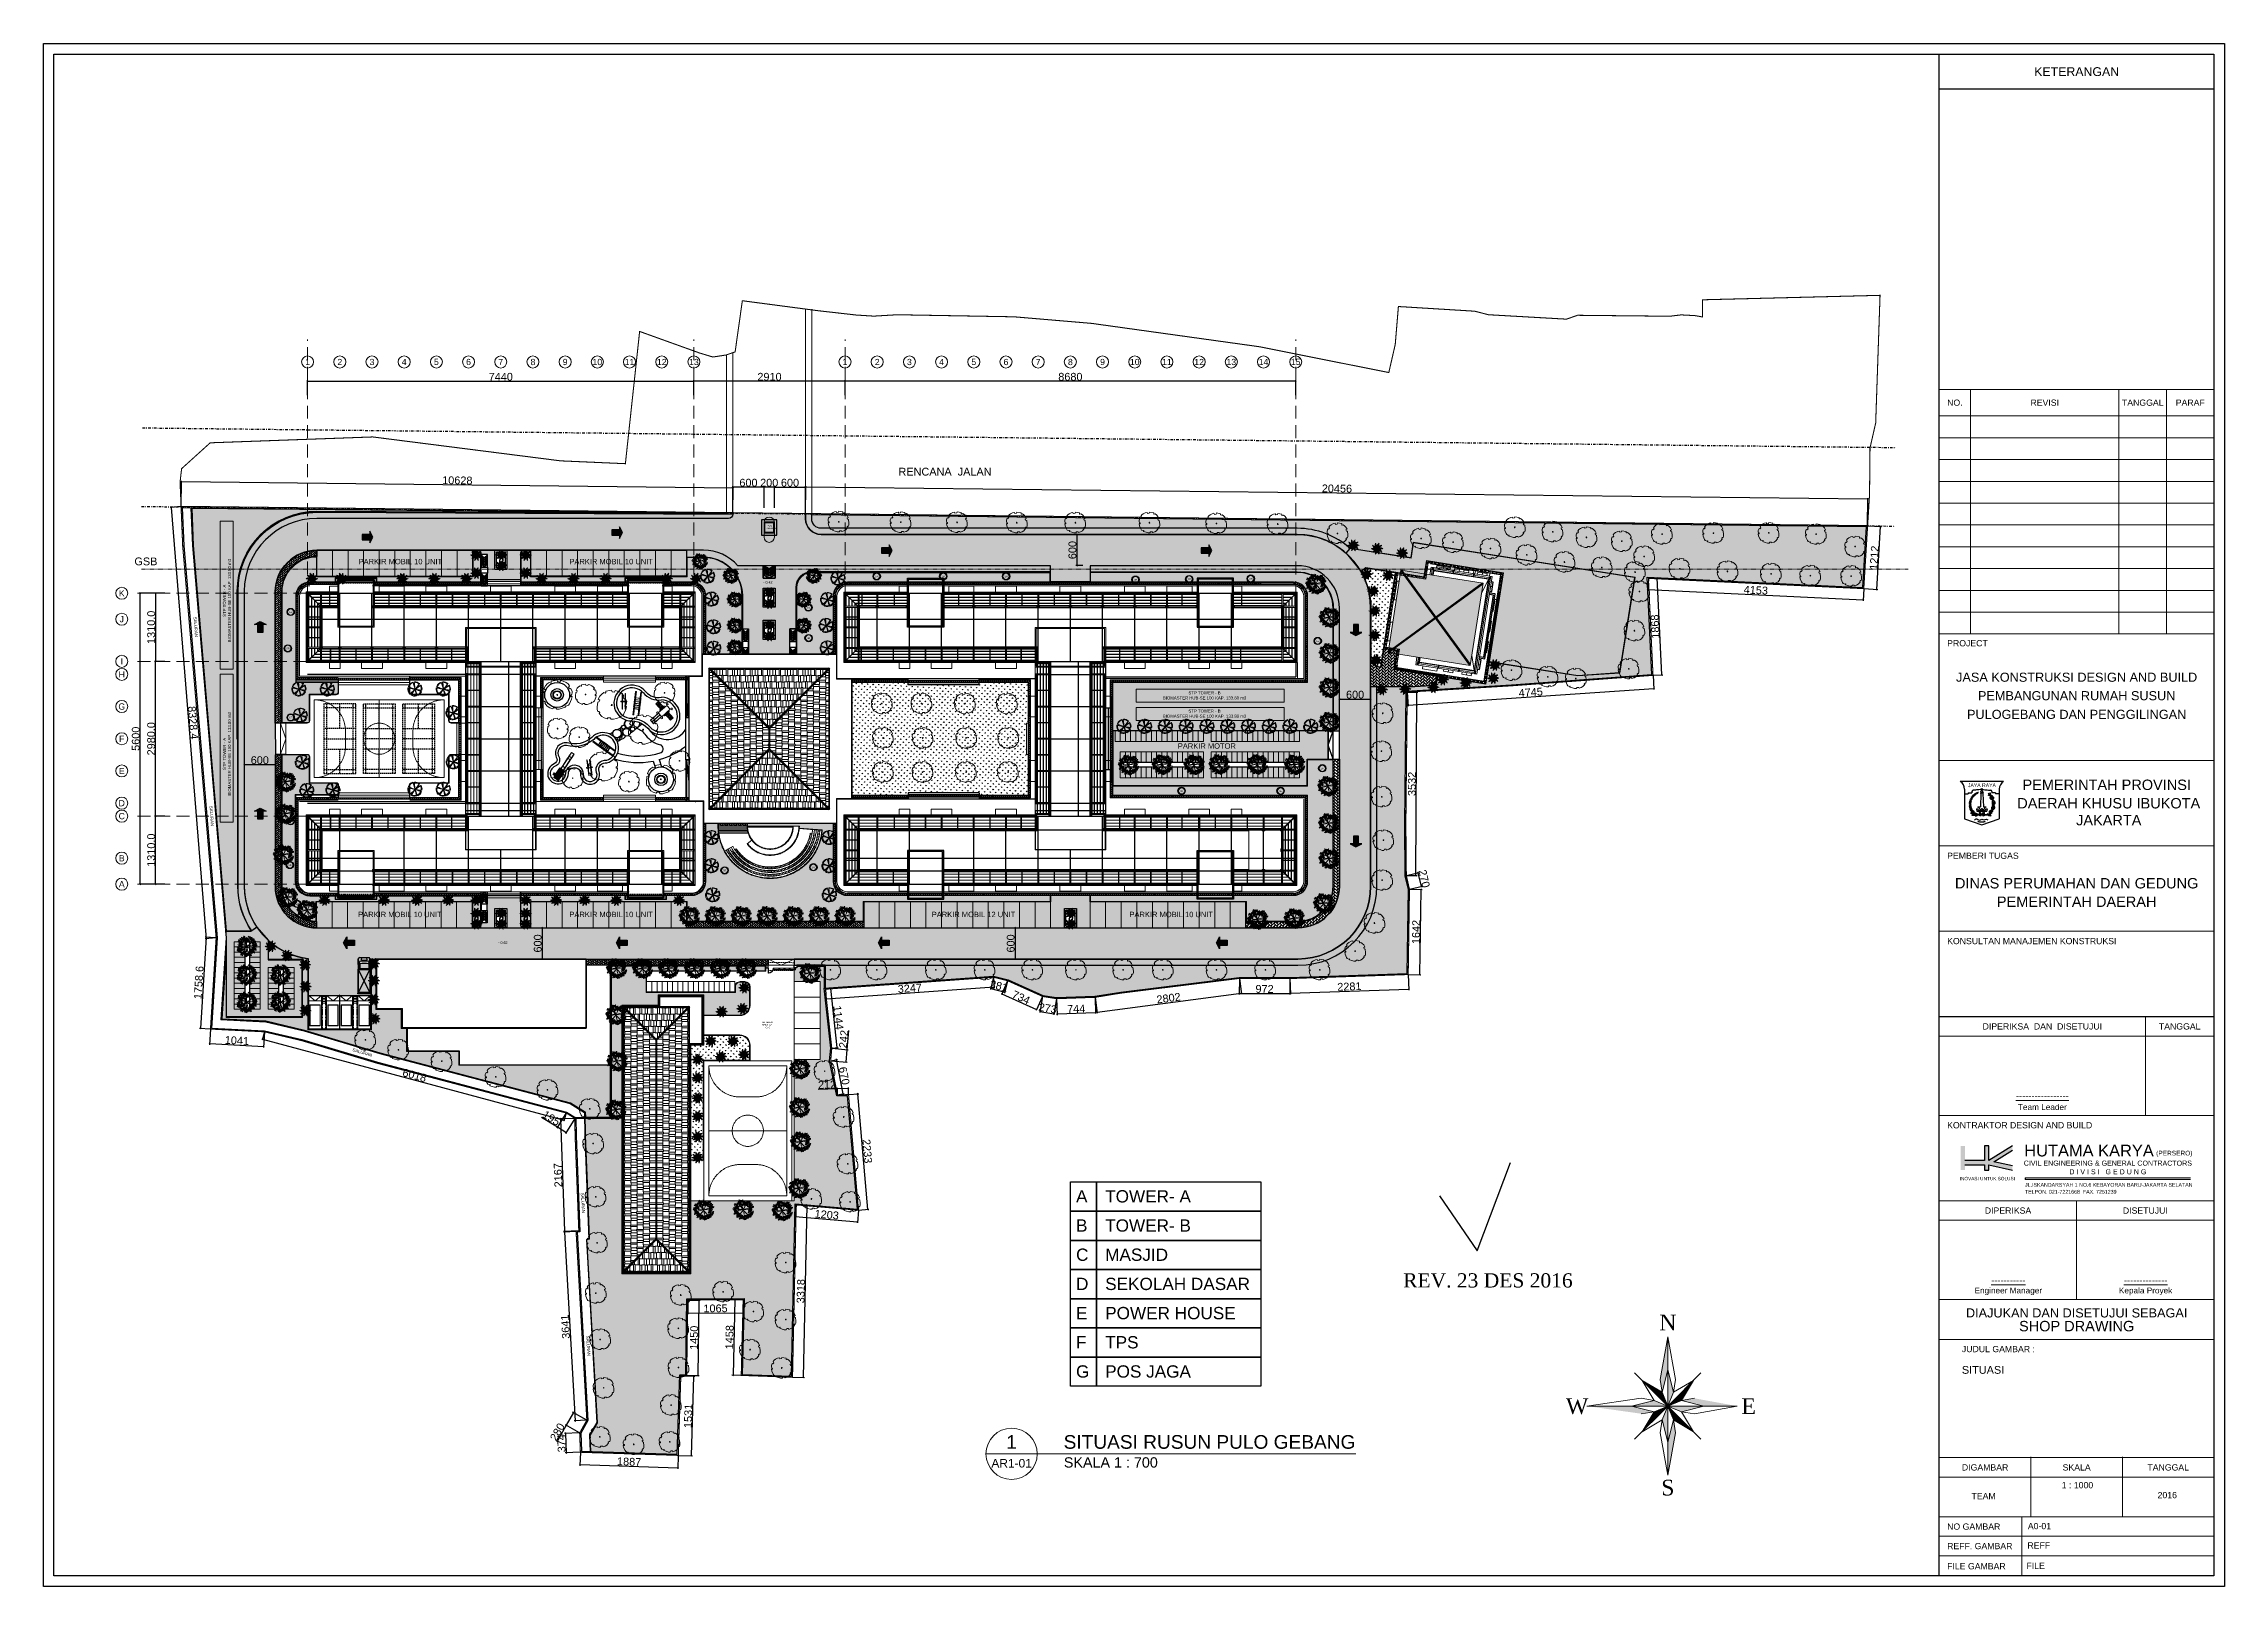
# Model space of a CAD drawing. Header units: inches. Extents: x 139 to 559, y -1 to 295.
import ezdxf
from ezdxf.enums import TextEntityAlignment as Align

# ---------------------------------------------------------------- set-up
doc = ezdxf.new("R2010")
doc.units = ezdxf.units.IN
doc.header["$MEASUREMENT"] = 0
for name, pattern in [('$0$HIDDEN', [0.375, 0.25, -0.125]), ('ACAD_ISO02W100', [15, 12, -3]), ('ACAD_ISO10W100', [18, 12, -3, 0, -3]), ('DASHDOT', [1, 0.5, -0.25, 0, -0.25]), ('DASHDOT2', [0.5, 0.25, -0.125, 0, -0.125]), ('DASHED', [0.75, 0.5, -0.25]), ('DASHED2', [0.375, 0.25, -0.125]), ('HelipadXX$0$Core-03$0$HIDDEN', [0.375, 0.25, -0.125])]:
    doc.linetypes.add(name, pattern=pattern)
doc.layers.get('defpoints').update_dxf_attribs({"color": 1})
for name, color, linetype, lineweight in [('01 juegos infantiles', 32, 'Continuous', 5), ('A-FINISH', 1, 'Continuous', 5), ('ars', 11, 'Continuous', 0), ('ARSIR', 31, 'Continuous', 5), ('ARSIR BETON', 8, 'Continuous', 5), ('ARSIR KOLOM', 8, 'Continuous', 13), ('ARSIR WARNA', 30, 'Continuous', 0), ('ATAP', 3, 'Continuous', 20), ('BESI', 12, 'Continuous', 15), ('besi siku', 70, 'Continuous', 9), ('DINDING2', 146, 'Continuous', 5), ('GR-BODY', 5, 'Continuous', 20), ('GSB', 1, 'Continuous', 15), ('KOL', 1, 'Continuous', 30), ('KOLOM', 4, 'Continuous', 9), ('KOP', 7, 'Continuous', 20), ('KOP GARIS', 1, 'Continuous', 30), ('lan', 7, 'Continuous', 15), ('NOT', 7, 'Continuous', 20), ('POHON', 98, 'Continuous', 5), ('RUMPUT', 93, 'Continuous', 0), ('SAN', 4, 'Continuous', 5), ('SANITAIR', 15, 'Continuous', 9), ('Standard', 7, 'Continuous', 0), ('u', 6, 'Continuous', 20), ('WF', 6, 'Continuous', 9)]:
    doc.layers.add(name, color=color, linetype=linetype, lineweight=lineweight)
for name, color, linetype in [('A-ROAD', 4, 'Continuous'), ('ARC_SECTION LINE', 5, 'DASHDOT'), ('batas', 6, 'Continuous'), ('COP', 7, 'Continuous'), ('dg2', 3, 'Continuous'), ('dinding', 3, 'Continuous'), ('FURNITURE', 68, 'Continuous'), ('HID', 1, 'Continuous'), ('LANTAI', 57, 'Continuous')]:
    doc.layers.add(name, color=color, linetype=linetype)
doc.layers.add('as', color=1, linetype='Continuous', plot=False)
doc.layers.add('POLYLINE TPAK', color=4, linetype='Continuous', lineweight=20, plot=False)
doc.styles.add('BARU', font='arial.ttf')
doc.styles.add('BOLD', font='arial.ttf')
doc.styles.add('ROMANT', font='romantic.ttf', dxfattribs={"height": 1.2})
doc.styles.add('S', font='simplex', dxfattribs={"width": 0.75})
doc.styles.get("Standard").update_dxf_attribs({"font": 'arial.ttf'})
doc.dimstyles.new('sk-100 (SITE)', dxfattribs={"dimtxt": 1.5, "dimasz": 0.2, "dimexe": 0.2, "dimexo": 0, "dimgap": 0.1, "dimtad": 1, "dimdec": 0, "dimlfac": 100, "dimzin": 0, "dimdsep": 46, "dimtxsty": 'Standard', "dimblk": 'OBLIQUE', "dimcen": 0.09, "dimadec": 0, "dimazin": 0, "dimtfac": 1, "dimtdec": 0, "dimtofl": 0, "dimtmove": 0, "dimatfit": 3, "dimldrblk": 'OBLIQUE', "dimfxl": 1, "dimtolj": 1, "dimtzin": 0, "dimarcsym": 0})
pattern_1 = [(45, (37.0798, 226.14725), (6e-17, 0.5747364), [1.2192, -0.4064]), (135, (37.36716, 226.4346), (6e-17, 0.5747364), [1.2192, -0.4064])]
pattern_2 = [(45, (97.41734, -7.36865), (6e-17, 0.5747364), [1.2192, -0.4064]), (135, (97.7047, -7.0813), (6e-17, 0.5747364), [1.2192, -0.4064])]
pattern_3 = [(0, (37.0798, 226.14725), (0, 0.274963), [0.15875, -0.3175]), (120, (37.0798, 226.14725), (-0.23812494, -0.1374815), [0.15875, -0.3175]), (60, (37.23855, 226.14725), (-0.23812494, 0.1374815), [0.15875, -0.3175])]
pattern_4 = [(45, (37.0798, 226.14725), (4e-17, 0.4310523), [0.9144, -0.3048]), (135, (37.29532, 226.36278), (4e-17, 0.4310523), [0.9144, -0.3048])]
pattern_5 = [(86.66969, (37.0798, 226.14725), (-0.5066041, 0.569206), [0.142875, -0.934755]), (41.66969, (37.0798, 226.14725), (-0.5066045, 0.5692064), [0.142875, -0.619125]), (131.66969, (37.0798, 226.14725), (-0.5692064, -0.5066045), [0.142875, -0.619125])]
pattern_6 = [(261.04868, (401.906974, 189.311524), (-0.04939104, 0.00777977), [])]
pattern_7 = [(261.04868, (403.882616, 189.000334), (-0.04939104, 0.00777977), [])]
pattern_8 = [(261.04868, (405.85826, 188.689143), (-0.04939104, 0.00777977), [])]
pattern_9 = [(261.04868, (407.8339, 188.37795), (-0.04939104, 0.00777977), [])]

msp = doc.modelspace()

# ---------------------------------------------------------------- texts
at = {"layer": 'defpoints', "color": 2, "style": 'ROMANT'}
msp.add_text('REV. 23 DES 2016', height=2.739739, dxfattribs=at).set_placement((416.8047, 56.0402), align=Align.CENTER)
at = {"layer": 'NOT', "attachment_point": 1}
for s, insert, char_height, width in [('{\\fArial|b0|i0|c0|p18;RENCANA  JALAN}', (303.2813, 213.8357), 1.5, 29.192633), ('{\\fArial|b0|i0|c0|p18;GSB}', (156.1305, 196.56), 1.5, 29.192633), ('\\pi0.75033;{\\fArial|b0|i0|c0|p18;PARKIR MOBIL 10 UNIT}', (198.5582, 196.293), 1.036168, 17.447477), ('\\pi0.75033;{\\fArial|b0|i0|c0|p18;PARKIR MOBIL 10 UNIT}', (239.1531, 196.293), 1.036168, 17.447477), ('\\pi0.24924;{\\fArial|b0|i0|c0|p18;PARKIR MOTOR}', (356.8332, 160.7916), 1.036168, 11.547164), ('\\pi0.75033;{\\fArial|b0|i0|c0|p18;PARKIR MOBIL 10 UNIT}', (198.4759, 128.3654), 1.036168, 17.447477), ('\\pi0.75033;{\\fArial|b0|i0|c0|p18;PARKIR MOBIL 10 UNIT}', (239.1531, 128.3661), 1.036168, 17.447477), ('\\pi0.75033;{\\fArial|b0|i0|c0|p18;PARKIR MOBIL 12 UNIT}', (308.9436, 128.3661), 1.036168, 17.447477), ('\\pi0.75033;{\\fArial|b0|i0|c0|p18;PARKIR MOBIL 10 UNIT}', (347.0203, 128.3661), 1.036168, 17.447477), ('{\\fArial|b0|i0|c0|p18;A}', (337.4805, 74.7696), 2.364022, 4.8759), ('{\\fArial|b0|i0|c0|p18;TOWER- A}', (343.0945, 74.7696), 2.364022, 41.446636), ('{\\fArial|b0|i0|c0|p18;B}', (337.4805, 69.1508), 2.364022, 4.8759), ('{\\fArial|b0|i0|c0|p18;TOWER- B}', (343.0945, 69.1508), 2.364022, 41.446636), ('{\\fArial|b0|i0|c0|p18;C}', (337.4805, 63.5321), 2.364022, 4.8759), ('{\\fArial|b0|i0|c0|p18;MASJID}', (343.0945, 63.5321), 2.364022, 41.446636), ('{\\fArial|b0|i0|c0|p18;D}', (337.4805, 57.9134), 2.364022, 4.8759), ('{\\fArial|b0|i0|c0|p18;SEKOLAH DASAR}', (343.0945, 57.9134), 2.364022, 41.446636), ('{\\fArial|b0|i0|c0|p18;E}', (337.4805, 52.2946), 2.364022, 4.8759), ('{\\fArial|b0|i0|c0|p18;POWER HOUSE}', (343.0945, 52.2946), 2.364022, 41.446636), ('{\\fArial|b0|i0|c0|p18;F}', (337.4805, 46.6759), 2.364022, 4.8759), ('{\\fArial|b0|i0|c0|p18;TPS}', (343.0945, 46.6759), 2.364022, 41.446636), ('{\\fArial|b0|i0|c0|p18;G}', (337.4805, 41.0572), 2.364022, 4.8759), ('{\\fArial|b0|i0|c0|p18;POS JAGA}', (343.0945, 41.0572), 2.364022, 41.446636)]:
    msp.add_mtext(s, dxfattribs=dict(at, insert=insert, char_height=char_height, width=width))
for s, width, insert, char_height in [('\\pi1.0821;POS\\P\\pi0.35402;KEAMANAN', 2.995073, (276.9512, 202.8198), 0.3), ('\\pi5.15;STP TOWER - B\\P\\pi0.22268;BIOMASTER HUB-SE 100 KAP. 133.80 m3', 16.413382, (353.9799, 170.8024), 0.591214), ('\\pi5.15;STP TOWER - B\\P\\pi0.22268;BIOMASTER HUB-SE 100 KAP. 133.80 m3', 16.413382, (353.9799, 167.3024), 0.591214), ('\\pi0.35177;HALAMAN \\P\\pi0.36722;SEKOLAH \\P\\pi0.81118;- 0.43', 2.661726, (276.6412, 107.2338), 0.3)]:
    msp.add_mtext_dynamic_manual_height_columns(s, width=width, gutter_width=1, heights=[0], dxfattribs=dict(at, insert=insert, char_height=char_height))
at = {"layer": 'NOT', "char_height": 0.591214}
for s, width, insert, attachment_point, rotation in [('\\pi5.1274;STP TOWER - A\\P\\pi0.22268;BIOMASTER HUB-SE 100 KAP. 133.80 m3', 16.413382, (174.7481, 180.0081), 7, 90), ('\\pi2.0934;SALURAN', 7.983281, (167.9683, 187.2714), 1, 273.88442), ('\\pi5.1274;STP TOWER - A\\P\\pi0.22268;BIOMASTER HUB-SE 100 KAP. 133.80 m3', 16.413382, (174.7481, 150.5081), 7, 90), ('\\pi2.0934;SALURAN', 7.983281, (171.0361, 150.8661), 1, 273.88442), ('\\pi2.0934;SALURAN', 7.983281, (196.2459, 102.7441), 1, 343.08636), ('\\pi2.0934;SALURAN', 7.983281, (242.5313, 76.4015), 1, 273.88442), ('\\pi2.0934;SALURAN', 7.983281, (243.5703, 48.8578), 1, 273.88442)]:
    msp.add_mtext_dynamic_manual_height_columns(s, width=width, gutter_width=1, heights=[0], dxfattribs=dict(at, insert=insert, attachment_point=attachment_point, rotation=rotation))
at = {"layer": 'NOT', "char_height": 0.5, "width": 1.896698, "attachment_point": 1, "rotation": 360}
for s, insert in [('\\pi0.084774;{\\fArial|b0|i0|c0|p18;- 0.42}', (277.1532, 192.0294)), ('\\pi0.084774;{\\fArial|b0|i0|c0|p18;- 0.62}', (226.1243, 122.676))]:
    msp.add_mtext(s, dxfattribs=dict(at, insert=insert))

# ---------------------------------------------------------------- blocks, each defined once
blk = doc.blocks.new('Ndtpd')
blk.add_line((0.747, 0), (-0.747, 0))
blk.add_circle((0, 0), 0.747)
at = {"flags": 4}
for tag, height, p in [('NO', 0.5, (0, 0.148)), ('NOLBR', 0.3, (0, -0.398))]:
    blk.add_attdef(tag, text='', height=height, dxfattribs=at).set_placement(p, align=Align.CENTER)
for tag, p, height in [('NDTPD', (1.516, 0.148), 0.5), ('SKALA', (1.523, -0.398), 0.3)]:
    blk.add_attdef(tag, p, '', height=height, dxfattribs=at)
blk = doc.blocks.new('_Oblique')
at = {"color": 0, "linetype": 'ByBlock', "lineweight": -2}
blk.add_line((-0.5, -0.5), (0.5, 0.5), dxfattribs=at)
blk = doc.blocks.new('*D187')
at = {"layer": 'defpoints', "color": 0}
for p in [(394.22, 169.28), (388.22, 167.85), (394.22, 167.85)]:
    blk.add_point(p, dxfattribs=at)
at = {"layer": 'u', "color": 0, "lineweight": -2}
for p, q in [((388.22, 167.85), (388.22, 169.48)), ((388.22, 169.28), (394.22, 169.28)), ((394.22, 167.85), (394.22, 169.48))]:
    blk.add_line(p, q, dxfattribs=at)
at = {"layer": 'u', "color": 0, "lineweight": -2, "xscale": 0.2, "yscale": 0.2, "zscale": 0.2}
for p, rotation in [((388.22, 169.28), 179.9999999566052), ((394.22, 169.28), 359.9999999566052)]:
    blk.add_blockref('_Oblique', p, dxfattribs=dict(at, rotation=rotation))
at = {"layer": 'u', "color": 0, "insert": (391.22, 170.15), "char_height": 1.5, "attachment_point": 5, "rotation": 360}
blk.add_mtext('\\A1;600', dxfattribs=at)
blk = doc.blocks.new('*D188')
at = {"layer": 'defpoints', "color": 0}
for p in [(338.82, 200.99), (337.66, 194.99), (338.82, 194.99)]:
    blk.add_point(p, dxfattribs=at)
at = {"layer": 'u', "color": 0, "lineweight": -2}
for p, q in [((338.82, 200.99), (337.46, 200.99)), ((337.66, 200.99), (337.66, 194.99)), ((338.82, 194.99), (337.46, 194.99))]:
    blk.add_line(p, q, dxfattribs=at)
at = {"layer": 'u', "color": 0, "lineweight": -2, "xscale": 0.2, "yscale": 0.2, "zscale": 0.2}
for p, rotation in [((337.66, 200.99), 89.99999999988276), ((337.66, 194.99), 269.9999999998827)]:
    blk.add_blockref('_Oblique', p, dxfattribs=dict(at, rotation=rotation))
at = {"layer": 'u', "color": 0, "insert": (336.79, 197.99), "char_height": 1.5, "attachment_point": 5, "rotation": 90}
blk.add_mtext('\\A1;600', dxfattribs=at)
blk = doc.blocks.new('PHN-1')
at = {"linetype": 'Continuous'}
for points in [[(886.64, -157.76), (886.91, -158.37), (886.98, -158.77), (886.78, -158.77), (886.78, -158.9), (886.84, -158.97), (886.91, -158.9), (886.98, -159.24), (886.98, -159.44), (886.84, -159.85), (886.71, -159.78), (886.51, -159.98), (886.64, -160.19), (886.44, -160.46), (886.17, -160.66), (885.77, -160.86), (885.43, -160.93), (885.36, -160.72), (885.02, -160.79), (884.96, -160.99), (884.15, -160.86), (884.15, -160.66), (884.08, -160.59), (883.88, -160.66), (883.61, -160.46), (883.34, -160.19), (883.14, -159.78), (883.34, -159.65), (883.27, -159.44), (883.07, -159.38), (883, -158.7), (883, -158.37), (883.07, -158.1), (883.2, -158.1), (883.34, -157.96), (883.27, -157.83), (883.61, -157.42), (883.95, -157.22), (884.35, -157.08), (884.42, -157.22), (884.75, -157.22), (884.89, -157.02), (885.23, -157.02), (885.63, -157.15), (886.1, -157.29), (886.04, -157.42), (886.1, -157.49), (886.17, -157.42), (886.51, -157.56), (886.64, -157.76)], [(884.89, -158.97), (884.89, -158.97), (884.96, -158.9), (885.02, -158.9), (885.02, -158.97), (885.02, -159.04), (885.02, -159.04), (884.96, -159.04), (884.89, -158.97)]]:
    blk.add_lwpolyline(points, dxfattribs=at)
blk = doc.blocks.new('*D189')
at = {"layer": 'defpoints', "color": 0}
for p in [(285.39, 210.08), (279.39, 206.26), (285.39, 206.26)]:
    blk.add_point(p, dxfattribs=at)
at = {"layer": 'u', "color": 0, "lineweight": -2}
for p, q in [((279.39, 206.26), (279.39, 210.28)), ((279.39, 210.08), (285.39, 210.08)), ((285.39, 206.26), (285.39, 210.28))]:
    blk.add_line(p, q, dxfattribs=at)
at = {"layer": 'u', "color": 0, "lineweight": -2, "xscale": 0.2, "yscale": 0.2, "zscale": 0.2}
for p, rotation in [((279.39, 210.08), 179.9999999566052), ((285.39, 210.08), 359.9999999566052)]:
    blk.add_blockref('_Oblique', p, dxfattribs=dict(at, rotation=rotation))
at = {"layer": 'u', "color": 0, "insert": (282.39, 210.95), "char_height": 1.5, "attachment_point": 5, "rotation": 360}
blk.add_mtext('\\A1;600', dxfattribs=at)
blk = doc.blocks.new('*D190')
at = {"layer": 'defpoints', "color": 0}
for p in [(277.39, 210.08), (277.39, 206.14), (279.39, 206.14)]:
    blk.add_point(p, dxfattribs=at)
at = {"layer": 'u', "color": 0, "lineweight": -2}
for p, q in [((277.39, 206.14), (277.39, 210.28)), ((279.39, 210.08), (277.39, 210.08)), ((279.39, 206.14), (279.39, 210.28))]:
    blk.add_line(p, q, dxfattribs=at)
at = {"layer": 'u', "color": 0, "lineweight": -2, "xscale": 0.2, "yscale": 0.2, "zscale": 0.2}
for p, rotation in [((277.39, 210.08), 179.9999999566052), ((279.39, 210.08), 359.9999999566052)]:
    blk.add_blockref('_Oblique', p, dxfattribs=dict(at, rotation=rotation))
at = {"layer": 'u', "color": 0, "insert": (278.39, 210.95), "char_height": 1.5, "attachment_point": 5, "rotation": 360}
blk.add_mtext('\\A1;200', dxfattribs=at)
blk = doc.blocks.new('*D191')
at = {"layer": 'defpoints', "color": 0}
for p in [(271.38, 210.08), (277.39, 206.44), (271.38, 205.14)]:
    blk.add_point(p, dxfattribs=at)
at = {"layer": 'u', "color": 0, "lineweight": -2}
for p, q in [((271.38, 205.14), (271.38, 210.28)), ((277.39, 210.08), (271.38, 210.08)), ((277.39, 206.44), (277.39, 210.28))]:
    blk.add_line(p, q, dxfattribs=at)
at = {"layer": 'u', "color": 0, "lineweight": -2, "xscale": 0.2, "yscale": 0.2, "zscale": 0.2}
for p, rotation in [((271.38, 210.08), 179.9999999566052), ((277.39, 210.08), 359.9999999566052)]:
    blk.add_blockref('_Oblique', p, dxfattribs=dict(at, rotation=rotation))
at = {"layer": 'u', "color": 0, "insert": (274.39, 210.95), "char_height": 1.5, "attachment_point": 5, "rotation": 360}
blk.add_mtext('\\A1;600', dxfattribs=at)
blk = doc.blocks.new('NOT. SR')
for radius in [0.7, 0.6]:
    blk.add_circle((0, 0), radius)
blk.add_text('SR', height=0.325).set_placement((0.01, -0.19), align=Align.CENTER)
blk = doc.blocks.new('*D192')
at = {"layer": 'defpoints', "color": 0}
for p in [(189.49, 227.81), (263.89, 230.48), (263.89, 227.81)]:
    blk.add_point(p, dxfattribs=at)
at = {"layer": 'u', "color": 0, "lineweight": -2}
for p, q in [((189.49, 227.81), (189.49, 230.68)), ((189.49, 230.48), (263.89, 230.48)), ((263.89, 227.81), (263.89, 230.68))]:
    blk.add_line(p, q, dxfattribs=at)
at = {"layer": 'u', "color": 0, "lineweight": -2, "xscale": 0.2, "yscale": 0.2, "zscale": 0.2, "rotation": 180}
blk.add_blockref('_Oblique', (189.49, 230.48), dxfattribs=at)
at = {"layer": 'u', "color": 0, "lineweight": -2, "xscale": 0.2, "yscale": 0.2, "zscale": 0.2}
blk.add_blockref('_Oblique', (263.89, 230.48), dxfattribs=at)
at = {"layer": 'u', "color": 0, "insert": (226.69, 231.34), "char_height": 1.5, "attachment_point": 5}
blk.add_mtext('\\A1;7440', dxfattribs=at)
blk = doc.blocks.new('*D193')
at = {"layer": 'defpoints', "color": 0}
for p in [(263.89, 230.48), (263.89, 227.81), (292.99, 227.81)]:
    blk.add_point(p, dxfattribs=at)
at = {"layer": 'u', "color": 0, "lineweight": -2}
for p, q in [((263.89, 227.81), (263.89, 230.68)), ((292.99, 230.48), (263.89, 230.48)), ((292.99, 227.81), (292.99, 230.68))]:
    blk.add_line(p, q, dxfattribs=at)
at = {"layer": 'u', "color": 0, "lineweight": -2, "xscale": 0.2, "yscale": 0.2, "zscale": 0.2}
for p, rotation in [((263.89, 230.48), 180.0000000042131), ((292.99, 230.48), 4.213109860984332e-09)]:
    blk.add_blockref('_Oblique', p, dxfattribs=dict(at, rotation=rotation))
at = {"layer": 'u', "color": 0, "insert": (278.44, 231.34), "char_height": 1.5, "attachment_point": 5, "rotation": 0}
blk.add_mtext('\\A1;2910', dxfattribs=at)
blk = doc.blocks.new('*D194')
at = {"layer": 'defpoints', "color": 0}
for p in [(292.99, 230.48), (292.99, 227.81), (379.79, 227.81)]:
    blk.add_point(p, dxfattribs=at)
at = {"layer": 'u', "color": 0, "lineweight": -2}
for p, q in [((292.99, 227.81), (292.99, 230.68)), ((379.79, 230.48), (292.99, 230.48)), ((379.79, 227.81), (379.79, 230.68))]:
    blk.add_line(p, q, dxfattribs=at)
at = {"layer": 'u', "color": 0, "lineweight": -2, "xscale": 0.2, "yscale": 0.2, "zscale": 0.2}
for p, rotation in [((292.99, 230.48), 179.9999999995632), ((379.79, 230.48), 359.9999999995632)]:
    blk.add_blockref('_Oblique', p, dxfattribs=dict(at, rotation=rotation))
at = {"layer": 'u', "color": 0, "insert": (336.39, 231.34), "char_height": 1.5, "attachment_point": 5}
blk.add_mtext('\\A1;8680', dxfattribs=at)
blk = doc.blocks.new('*D203')
at = {"layer": 'defpoints', "color": 0}
for p in [(165.12, 206.35), (169.94, 123.18), (171.87, 123.34)]:
    blk.add_point(p, dxfattribs=at)
at = {"layer": 'u', "color": 0, "lineweight": -2}
for p, q in [((165.12, 206.35), (162.99, 206.17)), ((163.18, 206.19), (169.94, 123.18)), ((171.87, 123.34), (169.74, 123.16))]:
    blk.add_line(p, q, dxfattribs=at)
at = {"layer": 'u', "color": 0, "lineweight": -2, "xscale": 0.2, "yscale": 0.2, "zscale": 0.2}
for p, rotation in [((163.18, 206.19), 94.65059572511746), ((169.94, 123.18), 274.6505957251175)]:
    blk.add_blockref('_Oblique', p, dxfattribs=dict(at, rotation=rotation))
at = {"layer": 'u', "color": 0, "insert": (167.42, 164.75), "char_height": 1.5, "attachment_point": 5, "rotation": 274.6506}
blk.add_mtext('\\A1;8328.4', dxfattribs=at)
blk = doc.blocks.new('*D204')
at = {"layer": 'defpoints', "color": 0}
for p in [(171.87, 123.34), (168.84, 105.91), (170.77, 105.78)]:
    blk.add_point(p, dxfattribs=at)
at = {"layer": 'u', "color": 0, "lineweight": -2}
for p, q in [((169.93, 123.46), (168.84, 105.91)), ((171.87, 123.34), (169.73, 123.47)), ((170.77, 105.78), (168.64, 105.92))]:
    blk.add_line(p, q, dxfattribs=at)
at = {"layer": 'u', "color": 0, "lineweight": -2, "xscale": 0.2, "yscale": 0.2, "zscale": 0.2}
for p, rotation in [((169.93, 123.46), 86.4269172740818), ((168.84, 105.91), 266.4269172740818)]:
    blk.add_blockref('_Oblique', p, dxfattribs=dict(at, rotation=rotation))
at = {"layer": 'u', "color": 0, "insert": (168.52, 114.74), "char_height": 1.5, "attachment_point": 5, "rotation": 86.4269}
blk.add_mtext('\\A1;1758.6', dxfattribs=at)
blk = doc.blocks.new('*D205')
at = {"layer": 'defpoints', "color": 0}
for p in [(170.77, 105.78), (181.17, 105.26), (181.03, 102.45)]:
    blk.add_point(p, dxfattribs=at)
at = {"layer": 'u', "color": 0, "lineweight": -2}
for p, q in [((170.77, 105.78), (170.62, 102.78)), ((181.17, 105.26), (181.02, 102.25)), ((170.63, 102.98), (181.03, 102.45))]:
    blk.add_line(p, q, dxfattribs=at)
at = {"layer": 'u', "color": 0, "lineweight": -2, "xscale": 0.2, "yscale": 0.2, "zscale": 0.2}
for p, rotation in [((170.63, 102.98), 177.0985707832975), ((181.03, 102.45), 357.0985707832975)]:
    blk.add_blockref('_Oblique', p, dxfattribs=dict(at, rotation=rotation))
at = {"layer": 'u', "color": 0, "insert": (175.87, 103.58), "char_height": 1.5, "attachment_point": 5, "rotation": 357.0986}
blk.add_mtext('\\A1;1041', dxfattribs=at)
blk = doc.blocks.new('*D206')
at = {"layer": 'defpoints', "color": 0}
for p in [(181.17, 105.26), (238.91, 88.23), (239.29, 89.63)]:
    blk.add_point(p, dxfattribs=at)
at = {"layer": 'u', "color": 0, "lineweight": -2}
for p, q in [((181.17, 105.26), (180.74, 103.66)), ((180.79, 103.85), (238.91, 88.23)), ((239.29, 89.63), (238.86, 88.03))]:
    blk.add_line(p, q, dxfattribs=at)
at = {"layer": 'u', "color": 0, "lineweight": -2, "xscale": 0.2, "yscale": 0.2, "zscale": 0.2}
for p, rotation in [((180.79, 103.85), 164.9518087834947), ((238.91, 88.23), 344.9518087834947)]:
    blk.add_blockref('_Oblique', p, dxfattribs=dict(at, rotation=rotation))
at = {"layer": 'u', "color": 0, "insert": (210.08, 96.87), "char_height": 1.5, "attachment_point": 5, "rotation": 344.9518}
blk.add_mtext('\\A1;6018', dxfattribs=at)
blk = doc.blocks.new('*D207')
at = {"layer": 'defpoints', "color": 0}
for p in [(239.29, 89.63), (240.95, 88.6), (239.25, 85.87)]:
    blk.add_point(p, dxfattribs=at)
at = {"layer": 'u', "color": 0, "lineweight": -2}
for p, q in [((237.59, 86.9), (234.55, 88.79)), ((239.29, 89.63), (237.49, 86.73)), ((240.95, 88.6), (239.15, 85.7)), ((239.25, 85.87), (237.59, 86.9))]:
    blk.add_line(p, q, dxfattribs=at)
at = {"layer": 'u', "color": 0, "lineweight": -2, "xscale": 0.2, "yscale": 0.2, "zscale": 0.2}
for p, rotation in [((237.59, 86.9), 148.2060738375143), ((239.25, 85.87), 328.2060738375143)]:
    blk.add_blockref('_Oblique', p, dxfattribs=dict(at, rotation=rotation))
at = {"layer": 'u', "color": 0, "insert": (236.44, 88.64), "char_height": 1.5, "attachment_point": 5, "rotation": 328.2061}
blk.add_mtext('\\A1;195', dxfattribs=at)
blk = doc.blocks.new('*D208')
at = {"layer": 'defpoints', "color": 0}
for p in [(240.95, 88.6), (238.97, 66.85), (241.71, 66.95)]:
    blk.add_point(p, dxfattribs=at)
at = {"layer": 'u', "color": 0, "lineweight": -2}
for p, q in [((240.95, 88.6), (238, 88.5)), ((238.2, 88.51), (238.97, 66.85)), ((241.71, 66.95), (238.77, 66.84))]:
    blk.add_line(p, q, dxfattribs=at)
at = {"layer": 'u', "color": 0, "lineweight": -2, "xscale": 0.2, "yscale": 0.2, "zscale": 0.2}
for p, rotation in [((238.2, 88.51), 92.03097045589114), ((238.97, 66.85), 272.0309704558911)]:
    blk.add_blockref('_Oblique', p, dxfattribs=dict(at, rotation=rotation))
at = {"layer": 'u', "color": 0, "insert": (237.72, 77.65), "char_height": 1.5, "attachment_point": 5, "rotation": 92.031}
blk.add_mtext('\\A1;2167', dxfattribs=at)
blk = doc.blocks.new('*D209')
at = {"layer": 'defpoints', "color": 0}
for p in [(241.19, 66.84), (241.04, 30.37), (243.26, 30.49)]:
    blk.add_point(p, dxfattribs=at)
at = {"layer": 'u', "color": 0, "lineweight": -2}
for p, q in [((241.19, 66.84), (238.77, 66.71)), ((238.97, 66.72), (241.04, 30.37)), ((243.26, 30.49), (240.84, 30.36))]:
    blk.add_line(p, q, dxfattribs=at)
at = {"layer": 'u', "color": 0, "lineweight": -2, "xscale": 0.2, "yscale": 0.2, "zscale": 0.2}
for p, rotation in [((238.97, 66.72), 93.26249750022855), ((241.04, 30.37), 273.2624975002286)]:
    blk.add_blockref('_Oblique', p, dxfattribs=dict(at, rotation=rotation))
at = {"layer": 'u', "color": 0, "insert": (239.14, 48.49), "char_height": 1.5, "attachment_point": 5, "rotation": 93.2625}
blk.add_mtext('\\A1;3641', dxfattribs=at)
blk = doc.blocks.new('*D210')
at = {"layer": 'defpoints', "color": 0}
for p in [(239.31, 29.51), (243.26, 30.49), (241.88, 28.06)]:
    blk.add_point(p, dxfattribs=at)
at = {"layer": 'u', "color": 0, "lineweight": -2}
for p, q in [((239.31, 29.51), (237.47, 26.27)), ((241.88, 28.06), (239.14, 29.61)), ((240.7, 31.95), (239.31, 29.51)), ((243.26, 30.49), (240.52, 32.05))]:
    blk.add_line(p, q, dxfattribs=at)
at = {"layer": 'u', "color": 0, "lineweight": -2, "xscale": 0.2, "yscale": 0.2, "zscale": 0.2}
for p, rotation in [((239.31, 29.51), 240.4226423667196), ((240.7, 31.95), 60.42264236671955)]:
    blk.add_blockref('_Oblique', p, dxfattribs=dict(at, rotation=rotation))
at = {"layer": 'u', "color": 0, "insert": (237.59, 28.23), "char_height": 1.5, "attachment_point": 5, "rotation": 60.4226}
blk.add_mtext('\\A1;280', dxfattribs=at)
blk = doc.blocks.new('*D211')
at = {"layer": 'defpoints', "color": 0}
for p in [(241.88, 28.06), (239.31, 24.21), (242.02, 24.32)]:
    blk.add_point(p, dxfattribs=at)
at = {"layer": 'u', "color": 0, "lineweight": -2}
for p, q in [((241.88, 28.06), (238.96, 27.95)), ((239.16, 27.95), (239.31, 24.21)), ((242.02, 24.32), (239.11, 24.21))]:
    blk.add_line(p, q, dxfattribs=at)
at = {"layer": 'u', "color": 0, "lineweight": -2, "xscale": 0.2, "yscale": 0.2, "zscale": 0.2}
for p, rotation in [((239.16, 27.95), 92.21965556001258), ((239.31, 24.21), 272.2196555600126)]:
    blk.add_blockref('_Oblique', p, dxfattribs=dict(at, rotation=rotation))
at = {"layer": 'u', "color": 0, "insert": (238.37, 26.05), "char_height": 1.5, "attachment_point": 5, "rotation": 92.2197}
blk.add_mtext('\\A1;374', dxfattribs=at)
blk = doc.blocks.new('*D212')
at = {"layer": 'defpoints', "color": 0}
for p in [(261.37, 39.02), (263.89, 38.94), (260.88, 23.72)]:
    blk.add_point(p, dxfattribs=at)
at = {"layer": 'u', "color": 0, "lineweight": -2}
for p, q in [((261.37, 39.02), (264.09, 38.94)), ((263.41, 23.65), (263.89, 38.94)), ((260.88, 23.72), (263.61, 23.64))]:
    blk.add_line(p, q, dxfattribs=at)
at = {"layer": 'u', "color": 0, "lineweight": -2, "xscale": 0.2, "yscale": 0.2, "zscale": 0.2}
for p, rotation in [((263.89, 38.94), 88.19161514312839), ((263.41, 23.65), 268.1916151431284)]:
    blk.add_blockref('_Oblique', p, dxfattribs=dict(at, rotation=rotation))
at = {"layer": 'u', "color": 0, "insert": (262.78, 31.32), "char_height": 1.5, "attachment_point": 5, "rotation": 88.1916}
blk.add_mtext('\\A1;1531', dxfattribs=at)
blk = doc.blocks.new('*D213')
at = {"layer": 'defpoints', "color": 0}
for p in [(262.72, 53.63), (264.9, 53.6), (262.5, 39.13)]:
    blk.add_point(p, dxfattribs=at)
at = {"layer": 'u', "color": 0, "lineweight": -2}
for p, q in [((262.72, 53.63), (265.1, 53.6)), ((264.68, 39.1), (264.9, 53.6)), ((262.5, 39.13), (264.88, 39.1))]:
    blk.add_line(p, q, dxfattribs=at)
at = {"layer": 'u', "color": 0, "lineweight": -2, "xscale": 0.2, "yscale": 0.2, "zscale": 0.2}
for p, rotation in [((264.9, 53.6), 89.14254390318985), ((264.68, 39.1), 269.1425439031898)]:
    blk.add_blockref('_Oblique', p, dxfattribs=dict(at, rotation=rotation))
at = {"layer": 'u', "color": 0, "insert": (263.92, 46.36), "char_height": 1.5, "attachment_point": 5, "rotation": 89.1425}
blk.add_mtext('\\A1;1450', dxfattribs=at)
blk = doc.blocks.new('*D214')
at = {"layer": 'defpoints', "color": 0}
for p in [(262.72, 53.63), (273.37, 53.7), (273.38, 51.18)]:
    blk.add_point(p, dxfattribs=at)
at = {"layer": 'u', "color": 0, "lineweight": -2}
for p, q in [((262.72, 53.63), (262.73, 50.91)), ((262.73, 51.11), (273.38, 51.18)), ((273.37, 53.7), (273.38, 50.98))]:
    blk.add_line(p, q, dxfattribs=at)
at = {"layer": 'u', "color": 0, "lineweight": -2, "xscale": 0.2, "yscale": 0.2, "zscale": 0.2}
for p, rotation in [((262.73, 51.11), 180.3442762095171), ((273.38, 51.18), 0.3442762095171732)]:
    blk.add_blockref('_Oblique', p, dxfattribs=dict(at, rotation=rotation))
at = {"layer": 'u', "color": 0, "insert": (268.05, 52.01), "char_height": 1.5, "attachment_point": 5, "rotation": 0.3443}
blk.add_mtext('\\A1;1065', dxfattribs=at)
blk = doc.blocks.new('*D215')
at = {"layer": 'defpoints', "color": 0}
for p in [(273.37, 53.7), (271.42, 39.16), (273, 39.12)]:
    blk.add_point(p, dxfattribs=at)
at = {"layer": 'u', "color": 0, "lineweight": -2}
for p, q in [((271.78, 53.74), (271.42, 39.16)), ((273.37, 53.7), (271.58, 53.74)), ((273, 39.12), (271.22, 39.17))]:
    blk.add_line(p, q, dxfattribs=at)
at = {"layer": 'u', "color": 0, "lineweight": -2, "xscale": 0.2, "yscale": 0.2, "zscale": 0.2}
for p, rotation in [((271.78, 53.74), 88.56142112610469), ((271.42, 39.16), 268.5614211261047)]:
    blk.add_blockref('_Oblique', p, dxfattribs=dict(at, rotation=rotation))
at = {"layer": 'u', "color": 0, "insert": (270.74, 46.47), "char_height": 1.5, "attachment_point": 5, "rotation": 88.5614}
blk.add_mtext('\\A1;1458', dxfattribs=at)
blk = doc.blocks.new('*D217')
at = {"layer": 'defpoints', "color": 0}
for p in [(283.59, 71.94), (285.69, 71.9), (282.88, 38.77)]:
    blk.add_point(p, dxfattribs=at)
at = {"layer": 'u', "color": 0, "lineweight": -2}
for p, q in [((283.59, 71.94), (285.89, 71.89)), ((284.98, 38.72), (285.69, 71.9)), ((282.88, 38.77), (285.18, 38.72))]:
    blk.add_line(p, q, dxfattribs=at)
at = {"layer": 'u', "color": 0, "lineweight": -2, "xscale": 0.2, "yscale": 0.2, "zscale": 0.2}
for p, rotation in [((285.69, 71.9), 88.76529388424663), ((284.98, 38.72), 268.7652938842467)]:
    blk.add_blockref('_Oblique', p, dxfattribs=dict(at, rotation=rotation))
at = {"layer": 'u', "color": 0, "insert": (284.47, 55.33), "char_height": 1.5, "attachment_point": 5, "rotation": 88.7653}
blk.add_mtext('\\A1;3318', dxfattribs=at)
blk = doc.blocks.new('*D218')
at = {"layer": 'defpoints', "color": 0}
for p in [(283.59, 71.94), (295.39, 68.68), (295.58, 70.92)]:
    blk.add_point(p, dxfattribs=at)
at = {"layer": 'u', "color": 0, "lineweight": -2}
for p, q in [((283.59, 71.94), (283.39, 69.51)), ((283.4, 69.71), (295.39, 68.68)), ((295.58, 70.92), (295.38, 68.48))]:
    blk.add_line(p, q, dxfattribs=at)
at = {"layer": 'u', "color": 0, "lineweight": -2, "xscale": 0.2, "yscale": 0.2, "zscale": 0.2}
for p, rotation in [((283.4, 69.71), 175.1232718348651), ((295.39, 68.68), 355.1232718348651)]:
    blk.add_blockref('_Oblique', p, dxfattribs=dict(at, rotation=rotation))
at = {"layer": 'u', "color": 0, "insert": (289.47, 70.06), "char_height": 1.5, "attachment_point": 5, "rotation": 355.1233}
blk.add_mtext('\\A1;1203', dxfattribs=at)
blk = doc.blocks.new('*D219')
at = {"layer": 'defpoints', "color": 0}
for p in [(293.67, 93.17), (295.46, 93.32), (295.58, 70.92)]:
    blk.add_point(p, dxfattribs=at)
at = {"layer": 'u', "color": 0, "lineweight": -2}
for p, q in [((293.67, 93.17), (295.66, 93.34)), ((297.38, 71.07), (295.46, 93.32)), ((295.58, 70.92), (297.58, 71.09))]:
    blk.add_line(p, q, dxfattribs=at)
at = {"layer": 'u', "color": 0, "lineweight": -2, "xscale": 0.2, "yscale": 0.2, "zscale": 0.2}
for p, rotation in [((295.46, 93.32), 94.9212930972611), ((297.38, 71.07), 274.9212930972611)]:
    blk.add_blockref('_Oblique', p, dxfattribs=dict(at, rotation=rotation))
at = {"layer": 'u', "color": 0, "insert": (297.28, 82.27), "char_height": 1.5, "attachment_point": 5, "rotation": 274.9213}
blk.add_mtext('\\A1;2233', dxfattribs=at)
blk = doc.blocks.new('*D220')
at = {"layer": 'defpoints', "color": 0}
for p in [(291.52, 94.28), (291.55, 93.11), (293.67, 93.17)]:
    blk.add_point(p, dxfattribs=at)
at = {"layer": 'u', "color": 0, "lineweight": -2}
for p, q in [((291.52, 94.28), (287.79, 94.18)), ((291.55, 93.11), (291.51, 94.48)), ((293.64, 94.34), (291.52, 94.28)), ((293.67, 93.17), (293.63, 94.54))]:
    blk.add_line(p, q, dxfattribs=at)
at = {"layer": 'u', "color": 0, "lineweight": -2, "xscale": 0.2, "yscale": 0.2, "zscale": 0.2}
for p, rotation in [((291.52, 94.28), 181.4840146753584), ((293.64, 94.34), 1.484014675358374)]:
    blk.add_blockref('_Oblique', p, dxfattribs=dict(at, rotation=rotation))
at = {"layer": 'u', "color": 0, "insert": (289.53, 95.08), "char_height": 1.5, "attachment_point": 5, "rotation": 1.484}
blk.add_mtext('\\A1;212', dxfattribs=at)
blk = doc.blocks.new('*D221')
at = {"layer": 'defpoints', "color": 0}
for p in [(290.23, 99.69), (291.32, 99.91), (291.55, 93.11)]:
    blk.add_point(p, dxfattribs=at)
at = {"layer": 'u', "color": 0, "lineweight": -2}
for p, q in [((290.23, 99.69), (291.52, 99.94)), ((292.64, 93.33), (291.32, 99.91)), ((291.55, 93.11), (292.84, 93.37))]:
    blk.add_line(p, q, dxfattribs=at)
at = {"layer": 'u', "color": 0, "lineweight": -2, "xscale": 0.2, "yscale": 0.2, "zscale": 0.2}
for p, rotation in [((291.32, 99.91), 101.3334061046254), ((292.64, 93.33), 281.3334061046255)]:
    blk.add_blockref('_Oblique', p, dxfattribs=dict(at, rotation=rotation))
at = {"layer": 'u', "color": 0, "insert": (292.83, 96.79), "char_height": 1.5, "attachment_point": 5, "rotation": 281.3334}
blk.add_mtext('\\A1;670', dxfattribs=at)
blk = doc.blocks.new('*D222')
at = {"layer": 'defpoints', "color": 0}
for p in [(290.44, 102.09), (293.4, 101.83), (290.23, 99.69)]:
    blk.add_point(p, dxfattribs=at)
at = {"layer": 'u', "color": 0, "lineweight": -2}
for p, q in [((293.4, 101.83), (293.72, 105.54)), ((290.44, 102.09), (293.6, 101.81)), ((293.19, 99.43), (293.4, 101.83)), ((290.23, 99.69), (293.38, 99.41))]:
    blk.add_line(p, q, dxfattribs=at)
at = {"layer": 'u', "color": 0, "lineweight": -2, "xscale": 0.2, "yscale": 0.2, "zscale": 0.2}
for p, rotation in [((293.4, 101.83), 84.96449888962454), ((293.19, 99.43), 264.9644988896245)]:
    blk.add_blockref('_Oblique', p, dxfattribs=dict(at, rotation=rotation))
at = {"layer": 'u', "color": 0, "insert": (292.72, 103.86), "char_height": 1.5, "attachment_point": 5, "rotation": 84.9645}
blk.add_mtext('\\A1;242', dxfattribs=at)
blk = doc.blocks.new('*D223')
at = {"layer": 'defpoints', "color": 0}
for p in [(289.2, 113.46), (290.25, 113.58), (290.44, 102.09)]:
    blk.add_point(p, dxfattribs=at)
at = {"layer": 'u', "color": 0, "lineweight": -2}
for p, q in [((289.2, 113.46), (290.45, 113.6)), ((291.49, 102.21), (290.25, 113.58)), ((290.44, 102.09), (291.69, 102.23))]:
    blk.add_line(p, q, dxfattribs=at)
at = {"layer": 'u', "color": 0, "lineweight": -2, "xscale": 0.2, "yscale": 0.2, "zscale": 0.2}
for p, rotation in [((290.25, 113.58), 96.20409751434238), ((291.49, 102.21), 276.2040975143424)]:
    blk.add_blockref('_Oblique', p, dxfattribs=dict(at, rotation=rotation))
at = {"layer": 'u', "color": 0, "insert": (291.72, 107.98), "char_height": 1.5, "attachment_point": 5, "rotation": 276.2041}
blk.add_mtext('\\A1;1144', dxfattribs=at)
blk = doc.blocks.new('*D224')
at = {"layer": 'defpoints', "color": 0}
for p in [(289.2, 113.46), (321.59, 115.77), (321.72, 113.92)]:
    blk.add_point(p, dxfattribs=at)
at = {"layer": 'u', "color": 0, "lineweight": -2}
for p, q in [((289.2, 113.46), (289.35, 111.42)), ((289.34, 111.62), (321.72, 113.92)), ((321.59, 115.77), (321.74, 113.72))]:
    blk.add_line(p, q, dxfattribs=at)
at = {"layer": 'u', "color": 0, "lineweight": -2, "xscale": 0.2, "yscale": 0.2, "zscale": 0.2}
for p, rotation in [((321.72, 113.92), 4.070906958196622), ((289.34, 111.62), 184.0709069581966)]:
    blk.add_blockref('_Oblique', p, dxfattribs=dict(at, rotation=rotation))
at = {"layer": 'u', "color": 0, "insert": (305.47, 113.63), "char_height": 1.5, "attachment_point": 5, "rotation": 4.0709}
blk.add_mtext('\\A1;3247', dxfattribs=at)
blk = doc.blocks.new('*D225')
at = {"layer": 'defpoints', "color": 0}
for p in [(321.59, 115.77), (324.31, 115.09), (323.77, 112.91)]:
    blk.add_point(p, dxfattribs=at)
at = {"layer": 'u', "color": 0, "lineweight": -2}
for p, q in [((321.59, 115.77), (321, 113.4)), ((321.05, 113.59), (323.77, 112.91)), ((324.31, 115.09), (323.72, 112.72))]:
    blk.add_line(p, q, dxfattribs=at)
at = {"layer": 'u', "color": 0, "lineweight": -2, "xscale": 0.2, "yscale": 0.2, "zscale": 0.2}
for p, rotation in [((321.05, 113.59), 165.9588057494908), ((323.77, 112.91), 345.9588057494909)]:
    blk.add_blockref('_Oblique', p, dxfattribs=dict(at, rotation=rotation))
at = {"layer": 'u', "color": 0, "insert": (322.62, 114.09), "char_height": 1.5, "attachment_point": 5, "rotation": 345.9588}
blk.add_mtext('\\A1;281', dxfattribs=at)
blk = doc.blocks.new('*D226')
at = {"layer": 'defpoints', "color": 0}
for p in [(324.31, 115.09), (329.89, 109.57), (331.02, 112.08)]:
    blk.add_point(p, dxfattribs=at)
at = {"layer": 'u', "color": 0, "lineweight": -2}
for p, q in [((324.31, 115.09), (323.11, 112.4)), ((323.19, 112.58), (329.89, 109.57)), ((331.02, 112.08), (329.81, 109.39))]:
    blk.add_line(p, q, dxfattribs=at)
at = {"layer": 'u', "color": 0, "lineweight": -2, "xscale": 0.2, "yscale": 0.2, "zscale": 0.2}
for p, rotation in [((323.19, 112.58), 155.8323664441021), ((329.89, 109.57), 335.8323664441021)]:
    blk.add_blockref('_Oblique', p, dxfattribs=dict(at, rotation=rotation))
at = {"layer": 'u', "color": 0, "insert": (326.9, 111.87), "char_height": 1.5, "attachment_point": 5, "rotation": 335.8324}
blk.add_mtext('\\A1;734', dxfattribs=at)
blk = doc.blocks.new('*D227')
at = {"layer": 'defpoints', "color": 0}
for p in [(331.02, 112.08), (333.71, 111.64), (333.23, 108.7)]:
    blk.add_point(p, dxfattribs=at)
at = {"layer": 'u', "color": 0, "lineweight": -2}
for p, q in [((331.02, 112.08), (330.5, 108.95)), ((333.71, 111.64), (333.2, 108.51)), ((330.53, 109.15), (333.23, 108.7))]:
    blk.add_line(p, q, dxfattribs=at)
at = {"layer": 'u', "color": 0, "lineweight": -2, "xscale": 0.2, "yscale": 0.2, "zscale": 0.2}
for p, rotation in [((330.53, 109.15), 170.6686865781757), ((333.23, 108.7), 350.6686865781755)]:
    blk.add_blockref('_Oblique', p, dxfattribs=dict(at, rotation=rotation))
at = {"layer": 'u', "color": 0, "insert": (332.02, 109.78), "char_height": 1.5, "attachment_point": 5, "rotation": 350.6687}
blk.add_mtext('\\A1;273', dxfattribs=at)
blk = doc.blocks.new('*D228')
at = {"layer": 'defpoints', "color": 0}
for p in [(333.71, 111.64), (341.15, 111.9), (341.26, 108.96)]:
    blk.add_point(p, dxfattribs=at)
at = {"layer": 'u', "color": 0, "lineweight": -2}
for p, q in [((333.71, 111.64), (333.82, 108.49)), ((341.15, 111.9), (341.26, 108.76)), ((333.82, 108.69), (341.26, 108.96))]:
    blk.add_line(p, q, dxfattribs=at)
at = {"layer": 'u', "color": 0, "lineweight": -2, "xscale": 0.2, "yscale": 0.2, "zscale": 0.2}
for p, rotation in [((333.82, 108.69), 182.0401887734143), ((341.26, 108.96), 2.040188773414368)]:
    blk.add_blockref('_Oblique', p, dxfattribs=dict(at, rotation=rotation))
at = {"layer": 'u', "color": 0, "insert": (337.51, 109.68), "char_height": 1.5, "attachment_point": 5, "rotation": 2.0402}
blk.add_mtext('\\A1;744', dxfattribs=at)
blk = doc.blocks.new('*D229')
at = {"layer": 'defpoints', "color": 0}
for p in [(368.93, 115.54), (341.15, 111.9), (369.31, 112.7)]:
    blk.add_point(p, dxfattribs=at)
at = {"layer": 'u', "color": 0, "lineweight": -2}
for p, q in [((368.93, 115.54), (369.33, 112.5)), ((341.15, 111.9), (341.55, 108.87)), ((341.52, 109.06), (369.31, 112.7))]:
    blk.add_line(p, q, dxfattribs=at)
at = {"layer": 'u', "color": 0, "lineweight": -2, "xscale": 0.2, "yscale": 0.2, "zscale": 0.2}
for p, rotation in [((369.31, 112.7), 7.458031746051383), ((341.52, 109.06), 187.4580317460514)]:
    blk.add_blockref('_Oblique', p, dxfattribs=dict(at, rotation=rotation))
at = {"layer": 'u', "color": 0, "insert": (355.3, 111.74), "char_height": 1.5, "attachment_point": 5, "rotation": 7.458}
blk.add_mtext('\\A1;2802', dxfattribs=at)
blk = doc.blocks.new('*D230')
at = {"layer": 'defpoints', "color": 0}
for p in [(368.93, 115.54), (378.66, 115.51), (378.65, 112.62)]:
    blk.add_point(p, dxfattribs=at)
at = {"layer": 'u', "color": 0, "lineweight": -2}
for p, q in [((368.93, 115.54), (368.92, 112.45)), ((378.66, 115.51), (378.65, 112.42)), ((368.93, 112.65), (378.65, 112.62))]:
    blk.add_line(p, q, dxfattribs=at)
at = {"layer": 'u', "color": 0, "lineweight": -2, "xscale": 0.2, "yscale": 0.2, "zscale": 0.2}
for p, rotation in [((368.93, 112.65), 179.8291090583703), ((378.65, 112.62), 359.8291090583703)]:
    blk.add_blockref('_Oblique', p, dxfattribs=dict(at, rotation=rotation))
at = {"layer": 'u', "color": 0, "insert": (373.79, 113.5), "char_height": 1.5, "attachment_point": 5, "rotation": 359.8291}
blk.add_mtext('\\A1;972', dxfattribs=at)
blk = doc.blocks.new('*D231')
at = {"layer": 'defpoints', "color": 0}
for p in [(378.66, 115.51), (401.46, 116.28), (401.55, 113.49)]:
    blk.add_point(p, dxfattribs=at)
at = {"layer": 'u', "color": 0, "lineweight": -2}
for p, q in [((378.66, 115.51), (378.76, 112.52)), ((378.75, 112.72), (401.55, 113.49)), ((401.46, 116.28), (401.56, 113.29))]:
    blk.add_line(p, q, dxfattribs=at)
at = {"layer": 'u', "color": 0, "lineweight": -2, "xscale": 0.2, "yscale": 0.2, "zscale": 0.2}
for p, rotation in [((401.55, 113.49), 1.94931442382969), ((378.75, 112.72), 181.9493144238297)]:
    blk.add_blockref('_Oblique', p, dxfattribs=dict(at, rotation=rotation))
at = {"layer": 'u', "color": 0, "insert": (390.12, 113.97), "char_height": 1.5, "attachment_point": 5, "rotation": 1.9493}
blk.add_mtext('\\A1;2281', dxfattribs=at)
blk = doc.blocks.new('*D232')
at = {"layer": 'defpoints', "color": 0}
for p in [(401.7, 132.7), (403.96, 132.67), (401.46, 116.28)]:
    blk.add_point(p, dxfattribs=at)
at = {"layer": 'u', "color": 0, "lineweight": -2}
for p, q in [((401.7, 132.7), (404.16, 132.66)), ((403.71, 116.25), (403.96, 132.67)), ((401.46, 116.28), (403.91, 116.25))]:
    blk.add_line(p, q, dxfattribs=at)
at = {"layer": 'u', "color": 0, "lineweight": -2, "xscale": 0.2, "yscale": 0.2, "zscale": 0.2}
for p, rotation in [((403.96, 132.67), 89.14844415146275), ((403.71, 116.25), 269.1484441514628)]:
    blk.add_blockref('_Oblique', p, dxfattribs=dict(at, rotation=rotation))
at = {"layer": 'u', "color": 0, "insert": (402.97, 124.47), "char_height": 1.5, "attachment_point": 5, "rotation": 89.1484}
blk.add_mtext('\\A1;1642', dxfattribs=at)
blk = doc.blocks.new('*D233')
at = {"layer": 'defpoints', "color": 0}
for p in [(401.1, 135.33), (403.39, 135.86), (401.7, 132.7)]:
    blk.add_point(p, dxfattribs=at)
at = {"layer": 'u', "color": 0, "lineweight": -2}
for p, q in [((401.1, 135.33), (403.59, 135.9)), ((404, 133.23), (403.39, 135.86)), ((401.7, 132.7), (404.19, 133.27))]:
    blk.add_line(p, q, dxfattribs=at)
at = {"layer": 'u', "color": 0, "lineweight": -2, "xscale": 0.2, "yscale": 0.2, "zscale": 0.2}
for p, rotation in [((403.39, 135.86), 102.9341411600431), ((404, 133.23), 282.9341411600431)]:
    blk.add_blockref('_Oblique', p, dxfattribs=dict(at, rotation=rotation))
at = {"layer": 'u', "color": 0, "insert": (404.54, 134.74), "char_height": 1.5, "attachment_point": 5, "rotation": 282.9341}
blk.add_mtext('\\A1;270', dxfattribs=at)
blk = doc.blocks.new('*D234')
at = {"layer": 'defpoints', "color": 0}
for p in [(401.26, 170.65), (403.12, 170.64), (401.1, 135.33)]:
    blk.add_point(p, dxfattribs=at)
at = {"layer": 'u', "color": 0, "lineweight": -2}
for p, q in [((401.26, 170.65), (403.32, 170.64)), ((402.95, 135.32), (403.12, 170.64)), ((401.1, 135.33), (403.15, 135.32))]:
    blk.add_line(p, q, dxfattribs=at)
at = {"layer": 'u', "color": 0, "lineweight": -2, "xscale": 0.2, "yscale": 0.2, "zscale": 0.2}
for p, rotation in [((403.12, 170.64), 89.73069543448035), ((402.95, 135.32), 269.7306954344804)]:
    blk.add_blockref('_Oblique', p, dxfattribs=dict(at, rotation=rotation))
at = {"layer": 'u', "color": 0, "insert": (402.17, 152.98), "char_height": 1.5, "attachment_point": 5, "rotation": 89.7307}
blk.add_mtext('\\A1;3532', dxfattribs=at)
blk = doc.blocks.new('*D235')
at = {"layer": 'defpoints', "color": 0}
for p in [(448.6, 173.88), (401.26, 170.65), (448.78, 171.37)]:
    blk.add_point(p, dxfattribs=at)
at = {"layer": 'u', "color": 0, "lineweight": -2}
for p, q in [((448.6, 173.88), (448.79, 171.17)), ((401.26, 170.65), (401.45, 167.94)), ((401.43, 168.13), (448.78, 171.37))]:
    blk.add_line(p, q, dxfattribs=at)
at = {"layer": 'u', "color": 0, "lineweight": -2, "xscale": 0.2, "yscale": 0.2, "zscale": 0.2}
for p, rotation in [((401.43, 168.13), 183.9078858735177), ((448.78, 171.37), 3.907885873517684)]:
    blk.add_blockref('_Oblique', p, dxfattribs=dict(at, rotation=rotation))
at = {"layer": 'u', "color": 0, "insert": (425.05, 170.61), "char_height": 1.5, "attachment_point": 5, "rotation": 3.9079}
blk.add_mtext('\\A1;4745', dxfattribs=at)
blk = doc.blocks.new('*D236')
at = {"layer": 'defpoints', "color": 0}
for p in [(447.72, 192.54), (449.43, 192.63), (448.6, 173.88)]:
    blk.add_point(p, dxfattribs=at)
at = {"layer": 'u', "color": 0, "lineweight": -2}
for p, q in [((447.72, 192.54), (449.63, 192.64)), ((450.31, 173.96), (449.43, 192.63)), ((448.6, 173.88), (450.51, 173.97))]:
    blk.add_line(p, q, dxfattribs=at)
at = {"layer": 'u', "color": 0, "lineweight": -2, "xscale": 0.2, "yscale": 0.2, "zscale": 0.2}
for p, rotation in [((449.43, 192.63), 92.72105998582643), ((450.31, 173.96), 272.7210599858265)]:
    blk.add_blockref('_Oblique', p, dxfattribs=dict(at, rotation=rotation))
at = {"layer": 'u', "color": 0, "insert": (449.01, 183.25), "char_height": 1.5, "attachment_point": 5, "rotation": 92.7211}
blk.add_mtext('\\A1;1868', dxfattribs=at)
blk = doc.blocks.new('*D237')
at = {"layer": 'defpoints', "color": 0}
for p in [(447.72, 192.54), (489.2, 190.57), (489.09, 188.41)]:
    blk.add_point(p, dxfattribs=at)
at = {"layer": 'u', "color": 0, "lineweight": -2}
for p, q in [((447.72, 192.54), (447.61, 190.19)), ((447.61, 190.39), (489.09, 188.41)), ((489.2, 190.57), (489.08, 188.21))]:
    blk.add_line(p, q, dxfattribs=at)
at = {"layer": 'u', "color": 0, "lineweight": -2, "xscale": 0.2, "yscale": 0.2, "zscale": 0.2}
for p, rotation in [((447.61, 190.39), 177.2684387512611), ((489.09, 188.41), 357.2684387512611)]:
    blk.add_blockref('_Oblique', p, dxfattribs=dict(at, rotation=rotation))
at = {"layer": 'u', "color": 0, "insert": (468.4, 190.27), "char_height": 1.5, "attachment_point": 5, "rotation": 357.2684}
blk.add_mtext('\\A1;4153', dxfattribs=at)
blk = doc.blocks.new('*D238')
at = {"layer": 'defpoints', "color": 0}
for p in [(489.94, 202.66), (492.43, 202.51), (489.2, 190.57)]:
    blk.add_point(p, dxfattribs=at)
at = {"layer": 'u', "color": 0, "lineweight": -2}
for p, q in [((489.94, 202.66), (492.63, 202.5)), ((491.69, 190.41), (492.43, 202.51)), ((489.2, 190.57), (491.89, 190.4))]:
    blk.add_line(p, q, dxfattribs=at)
at = {"layer": 'u', "color": 0, "lineweight": -2, "xscale": 0.2, "yscale": 0.2, "zscale": 0.2}
for p, rotation in [((492.43, 202.51), 86.50430401912591), ((491.69, 190.41), 266.5043040191259)]:
    blk.add_blockref('_Oblique', p, dxfattribs=dict(at, rotation=rotation))
at = {"layer": 'u', "color": 0, "insert": (491.21, 196.51), "char_height": 1.5, "attachment_point": 5, "rotation": 86.5043}
blk.add_mtext('\\A1;1212', dxfattribs=at)
blk = doc.blocks.new('*D195')
at = {"layer": 'defpoints', "color": 0}
for p in [(285.45, 210.12), (285.39, 204.98), (489.94, 202.66)]:
    blk.add_point(p, dxfattribs=at)
at = {"layer": 'u', "color": 0, "lineweight": -2}
for p, q in [((285.39, 204.98), (285.45, 210.32)), ((489.99, 207.81), (285.45, 210.12)), ((489.94, 202.66), (490, 208.01))]:
    blk.add_line(p, q, dxfattribs=at)
at = {"layer": 'u', "color": 0, "lineweight": -2, "xscale": 0.2, "yscale": 0.2, "zscale": 0.2}
for p, rotation in [((285.45, 210.12), 179.3519097727704), ((489.99, 207.81), 359.3519097727704)]:
    blk.add_blockref('_Oblique', p, dxfattribs=dict(at, rotation=rotation))
at = {"layer": 'u', "color": 0, "insert": (387.73, 209.83), "char_height": 1.5, "attachment_point": 5, "rotation": 359.3519}
blk.add_mtext('\\A1;20456', dxfattribs=at)
blk = doc.blocks.new('*D196')
at = {"layer": 'defpoints', "color": 0}
for p in [(165.17, 211.13), (165.12, 206.35), (271.39, 205.14)]:
    blk.add_point(p, dxfattribs=at)
at = {"layer": 'u', "color": 0, "lineweight": -2}
for p, q in [((165.12, 206.35), (165.17, 211.33)), ((271.44, 209.93), (165.17, 211.13)), ((271.39, 205.14), (271.44, 210.13))]:
    blk.add_line(p, q, dxfattribs=at)
at = {"layer": 'u', "color": 0, "lineweight": -2, "xscale": 0.2, "yscale": 0.2, "zscale": 0.2}
for p, rotation in [((165.17, 211.13), 179.3508180741785), ((271.44, 209.93), 359.3508180741784)]:
    blk.add_blockref('_Oblique', p, dxfattribs=dict(at, rotation=rotation))
at = {"layer": 'u', "color": 0, "insert": (218.32, 211.4), "char_height": 1.5, "attachment_point": 5, "rotation": 359.3508}
blk.add_mtext('\\A1;10628', dxfattribs=at)
blk = doc.blocks.new('*D197')
at = {"layer": 'defpoints', "color": 0}
for p in [(242.02, 24.32), (260.81, 21.34), (260.88, 23.72)]:
    blk.add_point(p, dxfattribs=at)
at = {"layer": 'u', "color": 0, "lineweight": -2}
for p, q in [((242.02, 24.32), (241.94, 21.74)), ((241.95, 21.94), (260.81, 21.34)), ((260.88, 23.72), (260.8, 21.14))]:
    blk.add_line(p, q, dxfattribs=at)
at = {"layer": 'u', "color": 0, "lineweight": -2, "xscale": 0.2, "yscale": 0.2, "zscale": 0.2}
for p, rotation in [((241.95, 21.94), 178.191615144265), ((260.81, 21.34), 358.191615144265)]:
    blk.add_blockref('_Oblique', p, dxfattribs=dict(at, rotation=rotation))
at = {"layer": 'u', "color": 0, "insert": (251.41, 22.5), "char_height": 1.5, "attachment_point": 5, "rotation": 358.1916}
blk.add_mtext('\\A1;1887', dxfattribs=at)
blk = doc.blocks.new('A$C08441736')
at = {"color": 60}
for p, q in [((-0.71, 0.24), (-0.74, 0.22)), ((-0.72, 0.24), (-0.72, 0.26)), ((-0.63, 0.24), (-0.71, 0.2)), ((-0.68, 0.24), (-0.69, 0.27)), ((-0.57, 0.23), (-0.67, 0.19)), ((-0.65, 0.24), (-0.65, 0.28)), ((-0.51, 0.23), (-0.64, 0.17)), ((-0.62, 0.24), (-0.62, 0.29)), ((-0.46, 0.22), (-0.6, 0.16)), ((-0.59, 0.23), (-0.59, 0.3)), ((-0.56, 0.23), (-0.56, 0.3)), ((-0.41, 0.21), (-0.56, 0.14)), ((-0.52, 0.23), (-0.53, 0.3)), ((-0.36, 0.19), (-0.52, 0.12)), ((-0.49, 0.22), (-0.5, 0.31)), ((-0.44, -0.07), (-0.5, 0.01)), ((-0.32, 0.18), (-0.49, 0.11)), ((-0.43, 0.61), (-0.47, 0.62)), ((-0.41, -0.06), (-0.47, 0.02)), ((-0.46, 0.22), (-0.46, 0.31)), ((-0.37, 0.56), (-0.45, 0.58)), ((-0.28, 0.17), (-0.45, 0.09)), ((-0.44, 0.61), (-0.43, 0.63)), ((-0.37, -0.05), (-0.44, 0.04)), ((-0.32, 0.52), (-0.43, 0.55)), ((-0.43, 0.21), (-0.43, 0.3)), ((-0.41, 0.59), (-0.4, 0.62)), ((-0.28, 0.48), (-0.41, 0.51)), ((-0.24, 0.15), (-0.41, 0.08)), ((-0.34, -0.04), (-0.41, 0.05)), ((-0.39, 0.2), (-0.4, 0.3)), ((-0.39, 0.58), (-0.37, 0.61)), ((-0.24, 0.44), (-0.39, 0.48)), ((-0.31, -0.03), (-0.38, 0.06)), ((-0.36, 0.19), (-0.37, 0.3)), ((-0.36, 0.56), (-0.33, 0.6)), ((-0.34, 0.54), (-0.3, 0.59)), ((-0.27, -0.02), (-0.34, 0.07)), ((-0.33, 0.18), (-0.33, 0.29)), ((-0.31, 0.51), (-0.28, 0.57)), ((-0.24, -0.01), (-0.31, 0.08)), ((-0.3, 0.17), (-0.3, 0.28)), ((-0.29, 0.49), (-0.25, 0.56)), ((-0.26, 0.16), (-0.27, 0.27)), ((-0.72, -0.23), (-0.73, -0.21)), ((-0.71, -0.23), (-0.73, -0.26)), ((-0.69, -0.21), (-0.71, -0.19)), ((-0.67, -0.19), (-0.69, -0.16)), ((-0.65, -0.18), (-0.69, -0.25)), ((-0.64, -0.17), (-0.68, -0.13)), ((-0.6, -0.15), (-0.66, -0.24)), ((-0.61, -0.16), (-0.65, -0.11)), ((-0.59, -0.14), (-0.63, -0.09)), ((-0.55, -0.12), (-0.62, -0.24)), ((-0.56, -0.12), (-0.61, -0.06)), ((-0.53, -0.11), (-0.58, -0.04)), ((-0.5, -0.09), (-0.58, -0.23)), ((-0.5, -0.09), (-0.55, -0.02)), ((-0.45, -0.07), (-0.54, -0.22)), ((-0.47, -0.08), (-0.53, -0.01)), ((-0.41, -0.06), (-0.5, -0.21)), ((-0.42, -0.52), (-0.47, -0.5)), ((-0.43, -0.55), (-0.47, -0.54)), ((-0.44, -0.58), (-0.47, -0.57)), ((-0.45, -0.61), (-0.47, -0.6)), ((-0.37, -0.04), (-0.46, -0.2)), ((-0.39, -0.46), (-0.46, -0.44)), ((-0.41, -0.49), (-0.46, -0.47)), ((-0.38, -0.43), (-0.45, -0.41)), ((-0.36, -0.4), (-0.44, -0.38)), ((-0.44, -0.6), (-0.44, -0.64)), ((-0.35, -0.37), (-0.43, -0.35)), ((-0.33, -0.03), (-0.42, -0.19)), ((-0.33, -0.34), (-0.42, -0.32)), ((-0.42, -0.53), (-0.41, -0.61)), ((-0.31, -0.31), (-0.41, -0.29)), ((-0.3, -0.28), (-0.4, -0.26)), ((-0.4, -0.47), (-0.39, -0.58)), ((-0.29, -0.02), (-0.38, -0.18)), ((-0.28, -0.26), (-0.38, -0.23)), ((-0.37, -0.42), (-0.36, -0.55)), ((-0.25, -0.23), (-0.36, -0.2)), ((-0.35, -0.37), (-0.33, -0.52)), ((-0.25, -0.01), (-0.34, -0.16)), ((-0.23, -0.2), (-0.34, -0.17)), ((-0.32, -0.33), (-0.31, -0.49)), ((-0.3, -0.29), (-0.28, -0.46)), ((-0.27, -0.25), (-0.25, -0.43))]:
    blk.add_line(p, q, dxfattribs=at)
at = {"color": 82}
for p, q in [((-0.21, 0.41), (-0.37, 0.44)), ((-0.21, 0.13), (-0.37, 0.06)), ((-0.18, 0.37), (-0.35, 0.41)), ((-0.15, 0.33), (-0.33, 0.37)), ((-0.17, 0.12), (-0.33, 0.05)), ((-0.13, 0.3), (-0.31, 0.34)), ((-0.14, 0.1), (-0.29, 0.03)), ((-0.11, 0.26), (-0.28, 0.3)), ((-0.27, 0.47), (-0.22, 0.54)), ((-0.2, -0.01), (-0.27, 0.08)), ((-0.09, 0.23), (-0.26, 0.27)), ((-0.24, 0.45), (-0.19, 0.52)), ((-0.11, 0.08), (-0.24, 0.02)), ((-0.07, 0.2), (-0.23, 0.23)), ((-0.16, 0), (-0.23, 0.08)), ((-0.22, 0.42), (-0.17, 0.5)), ((-0.06, 0.16), (-0.22, 0.2)), ((-0.2, 0.4), (-0.15, 0.48)), ((-0.2, 0.13), (-0.2, 0.24)), ((-0.08, 0.06), (-0.2, 0.01)), ((-0.12, 0), (-0.19, 0.09)), ((-0.18, 0.37), (-0.12, 0.46)), ((-0.04, 0.13), (-0.18, 0.16)), ((-0.17, 0.11), (-0.17, 0.23)), ((-0.1, 0), (-0.17, -0.11)), ((-0.16, 0.34), (-0.1, 0.43)), ((-0.03, 0.1), (-0.16, 0.13)), ((-0.05, 0.04), (-0.16, 0)), ((-0.08, 0), (-0.15, 0.08)), ((-0.14, 0.31), (-0.08, 0.4)), ((-0.13, 0.09), (-0.14, 0.21)), ((-0.02, 0.06), (-0.13, 0.09)), ((-0.04, -0.02), (-0.13, 0)), ((-0.12, 0.28), (-0.06, 0.38)), ((-0.07, 0), (-0.12, -0.1)), ((-0.03, 0.02), (-0.11, -0.02)), ((-0.1, 0.25), (-0.04, 0.35)), ((-0.1, 0.07), (-0.1, 0.18)), ((-0.04, 0), (-0.1, 0.08)), ((-0.01, 0.03), (-0.1, 0.05)), ((-0.09, 0.22), (-0.02, 0.32)), ((0, 0), (-0.08, 0.02)), ((-0.03, 0), (-0.08, -0.08)), ((-0.07, 0.19), (-0.01, 0.28)), ((-0.07, 0.05), (-0.07, 0.15)), ((0, 0), (-0.07, 0.02)), ((0.05, 0.17), (-0.06, 0.29)), ((0.07, 0.36), (-0.05, 0.5)), ((0.07, 0.32), (-0.05, 0.45)), ((0.07, 0.28), (-0.05, 0.41)), ((0.06, 0.24), (-0.05, 0.37)), ((0.06, 0.2), (-0.05, 0.33)), ((-0.05, 0.15), (0.01, 0.25)), ((0.04, 0.13), (-0.05, 0.24)), ((0.03, 0.1), (-0.05, 0.19)), ((0.02, 0.06), (-0.05, 0.15)), ((0.01, 0.03), (-0.05, 0.1)), ((0, 0), (-0.05, 0.07)), ((0, 0), (-0.05, 0.06)), ((0.06, 0.5), (-0.04, 0.62)), ((0.07, 0.45), (-0.04, 0.58)), ((0.07, 0.41), (-0.04, 0.54)), ((-0.04, 0.12), (0.02, 0.21)), ((-0.03, 0.03), (-0.04, 0.12)), ((0.05, 0.61), (-0.03, 0.7)), ((0.06, 0.56), (-0.03, 0.66)), ((0.01, 0.75), (-0.02, 0.78)), ((0.03, 0.68), (-0.02, 0.74)), ((-0.02, 0.08), (0.03, 0.17)), ((-0.01, 0.04), (0.04, 0.12)), ((0, 0), (-0.01, 0.07)), ((0, 0.75), (0.02, 0.76)), ((0, 0), (0, 0.08)), ((0, 0), (0.05, 0.07)), ((0, 0), (0.04, 0.06)), ((0, 0), (0.07, 0.03)), ((0, 0), (0.08, 0.03)), ((0.01, 0.72), (0.04, 0.74)), ((0.01, 0.04), (0.1, 0.07)), ((0.02, 0.69), (0.06, 0.71)), ((0.03, 0.02), (0.02, 0.11)), ((0.03, 0.66), (0.08, 0.68)), ((0.03, 0.08), (0.12, 0.12)), ((0.03, 0), (0.08, 0.08)), ((0.03, -0.02), (0.11, 0.02)), ((0.04, 0.63), (0.1, 0.65)), ((0.04, 0.12), (0.14, 0.16)), ((0.06, 0.04), (0.04, 0.15)), ((0.04, 0.02), (0.13, 0)), ((0.05, 0.6), (0.11, 0.62)), ((0.05, 0.57), (0.13, 0.6)), ((0.05, 0.19), (0.16, 0.23)), ((0.05, 0.15), (0.15, 0.19)), ((0.05, -0.04), (0.16, 0)), ((0.06, 0.54), (0.14, 0.57)), ((0.06, 0.5), (0.15, 0.54)), ((0.06, 0.23), (0.17, 0.27)), ((0.07, 0.47), (0.16, 0.5)), ((0.07, 0.44), (0.16, 0.47)), ((0.07, 0.4), (0.17, 0.44)), ((0.07, 0.37), (0.17, 0.41)), ((0.07, 0.33), (0.17, 0.37)), ((0.07, 0.3), (0.17, 0.34)), ((0.07, 0.26), (0.17, 0.3)), ((0.08, 0.06), (0.07, 0.19)), ((0.07, 0), (0.12, 0.1)), ((0.07, 0.05), (0.17, 0.02)), ((0.11, 0.08), (0.1, 0.22)), ((0.1, 0), (0.17, 0.11)), ((0.1, 0.07), (0.2, 0.04)), ((0.14, 0.1), (0.12, 0.27)), ((0.12, 0), (0.19, -0.09)), ((0.14, 0), (0.21, 0.12)), ((0.16, 0.13), (0.15, 0.3)), ((0.16, 0), (0.23, -0.08)), ((0.19, 0.16), (0.18, 0.33)), ((0.22, 0.19), (0.2, 0.36)), ((-0.21, -0.18), (-0.32, -0.15)), ((-0.21, -0.01), (-0.29, -0.15)), ((-0.18, -0.15), (-0.29, -0.12)), ((-0.16, -0.12), (-0.27, -0.09)), ((-0.17, 0), (-0.26, -0.14)), ((-0.13, -0.1), (-0.24, -0.07)), ((-0.24, -0.22), (-0.23, -0.4)), ((-0.22, -0.19), (-0.2, -0.36)), ((-0.14, 0), (-0.21, -0.12)), ((-0.1, -0.07), (-0.2, -0.04)), ((-0.19, -0.16), (-0.18, -0.33)), ((-0.07, -0.05), (-0.17, -0.02)), ((-0.06, -0.23), (-0.17, -0.27)), ((-0.07, -0.26), (-0.17, -0.3)), ((-0.07, -0.3), (-0.17, -0.34)), ((-0.07, -0.33), (-0.17, -0.37)), ((-0.07, -0.37), (-0.17, -0.41)), ((-0.07, -0.4), (-0.17, -0.44)), ((-0.16, -0.13), (-0.15, -0.3)), ((-0.05, -0.19), (-0.16, -0.23)), ((-0.07, -0.44), (-0.16, -0.47)), ((-0.07, -0.47), (-0.16, -0.5)), ((-0.05, -0.15), (-0.15, -0.19)), ((-0.06, -0.5), (-0.15, -0.54)), ((-0.14, -0.1), (-0.12, -0.27)), ((-0.04, -0.12), (-0.14, -0.16)), ((-0.06, -0.54), (-0.14, -0.57)), ((-0.05, -0.57), (-0.13, -0.6)), ((-0.03, -0.08), (-0.12, -0.12)), ((-0.11, -0.08), (-0.1, -0.22)), ((-0.05, -0.6), (-0.11, -0.62)), ((-0.01, -0.04), (-0.1, -0.07)), ((-0.04, -0.63), (-0.1, -0.65)), ((0, 0), (-0.08, -0.03)), ((-0.08, -0.06), (-0.07, -0.19)), ((-0.03, -0.66), (-0.08, -0.68)), ((0, 0), (-0.07, -0.03)), ((-0.07, -0.28), (0.05, -0.41)), ((-0.07, -0.32), (0.05, -0.45)), ((-0.07, -0.36), (0.05, -0.5)), ((-0.07, -0.41), (0.04, -0.54)), ((-0.07, -0.45), (0.04, -0.58)), ((-0.06, -0.04), (-0.04, -0.15)), ((-0.06, -0.2), (0.05, -0.33)), ((-0.06, -0.24), (0.05, -0.37)), ((-0.06, -0.5), (0.04, -0.62)), ((-0.06, -0.56), (0.03, -0.66)), ((-0.02, -0.69), (-0.06, -0.71)), ((0, 0), (-0.05, -0.07)), ((-0.05, -0.17), (0.06, -0.29)), ((-0.05, -0.61), (0.03, -0.7)), ((0, 0), (-0.04, -0.06)), ((0.01, -0.04), (-0.04, -0.12)), ((-0.04, -0.13), (0.05, -0.24)), ((-0.01, -0.72), (-0.04, -0.74)), ((-0.03, -0.02), (-0.02, -0.11)), ((0.02, -0.08), (-0.03, -0.17)), ((-0.03, -0.1), (0.05, -0.19)), ((-0.03, -0.68), (0.02, -0.74)), ((-0.02, -0.06), (0.05, -0.15)), ((0.04, -0.12), (-0.02, -0.21)), ((0, -0.75), (-0.02, -0.76)), ((-0.01, -0.03), (0.05, -0.1)), ((0.05, -0.15), (-0.01, -0.25)), ((-0.01, -0.75), (0.02, -0.78)), ((0, 0), (0.07, -0.02)), ((0, 0), (0, -0.08)), ((0, 0), (0.05, -0.07)), ((0, 0), (0.08, -0.02)), ((0, 0), (0.01, -0.07)), ((0, 0), (0.05, -0.06)), ((0.01, -0.03), (0.1, -0.05)), ((0.07, -0.19), (0.01, -0.28)), ((0.02, -0.06), (0.13, -0.09)), ((0.09, -0.22), (0.02, -0.32)), ((0.03, -0.03), (0.04, -0.12)), ((0.03, -0.1), (0.16, -0.13)), ((0.04, 0), (0.1, -0.08)), ((0.04, -0.13), (0.18, -0.16)), ((0.1, -0.25), (0.04, -0.35)), ((0.06, -0.16), (0.22, -0.2)), ((0.12, -0.28), (0.06, -0.38)), ((0.07, -0.05), (0.07, -0.15)), ((0.08, 0), (0.15, -0.08)), ((0.08, -0.06), (0.2, -0.01)), ((0.14, -0.31), (0.08, -0.41)), ((0.1, -0.07), (0.1, -0.18)), ((0.13, -0.09), (0.14, -0.21)), ((0.17, -0.11), (0.17, -0.23)), ((0.2, -0.13), (0.2, -0.24))]:
    blk.add_line(p, q, dxfattribs=at)
at = {"color": 85}
blk.add_line((-0.23, 0.14), (-0.24, 0.26), dxfattribs=at)
at = {"color": 106}
for p, q in [((0.13, 0.1), (0.24, 0.07)), ((0.17, 0), (0.26, 0.14)), ((0.24, 0.22), (0.23, 0.4)), ((0.07, -0.2), (0.23, -0.23)), ((0.11, -0.08), (0.24, -0.02)), ((0.23, -0.14), (0.24, -0.26))]:
    blk.add_line(p, q, dxfattribs=at)
for p, q in [((0.16, 0.12), (0.27, 0.09)), ((0.18, 0.15), (0.29, 0.12)), ((0.2, 0.01), (0.27, -0.08)), ((0.21, 0.18), (0.32, 0.15)), ((0.21, 0.01), (0.29, 0.15)), ((0.23, 0.2), (0.34, 0.17)), ((0.24, 0.01), (0.31, -0.08)), ((0.27, 0.25), (0.25, 0.43)), ((0.25, 0.23), (0.36, 0.2)), ((0.25, 0.01), (0.34, 0.16)), ((0.27, 0.02), (0.34, -0.07)), ((0.3, 0.29), (0.28, 0.46)), ((0.28, 0.26), (0.38, 0.23)), ((0.29, 0.02), (0.38, 0.18)), ((0.3, 0.28), (0.4, 0.26)), ((0.32, 0.33), (0.31, 0.49)), ((0.31, 0.31), (0.41, 0.29)), ((0.31, 0.03), (0.38, -0.06)), ((0.35, 0.37), (0.33, 0.52)), ((0.33, 0.34), (0.42, 0.32)), ((0.33, 0.03), (0.42, 0.19)), ((0.34, 0.04), (0.41, -0.05)), ((0.35, 0.37), (0.43, 0.35)), ((0.37, 0.42), (0.36, 0.55)), ((0.36, 0.4), (0.44, 0.38)), ((0.37, 0.04), (0.46, 0.2)), ((0.37, 0.05), (0.44, -0.04)), ((0.38, 0.43), (0.45, 0.41)), ((0.4, 0.47), (0.39, 0.58)), ((0.39, 0.46), (0.46, 0.44)), ((0.4, 0.49), (0.46, 0.47)), ((0.42, 0.53), (0.41, 0.61)), ((0.41, 0.06), (0.5, 0.21)), ((0.41, 0.06), (0.47, -0.02)), ((0.42, 0.52), (0.47, 0.5)), ((0.43, 0.55), (0.47, 0.54)), ((0.44, 0.6), (0.44, 0.64)), ((0.44, 0.58), (0.47, 0.57)), ((0.44, 0.07), (0.5, -0.01)), ((0.45, 0.61), (0.47, 0.6)), ((0.45, 0.07), (0.54, 0.22)), ((0.47, 0.08), (0.53, 0.01)), ((0.5, 0.09), (0.58, 0.23)), ((0.5, 0.09), (0.55, 0.02)), ((0.53, 0.11), (0.58, 0.04)), ((0.55, 0.12), (0.62, 0.24)), ((0.56, 0.12), (0.61, 0.06)), ((0.59, 0.14), (0.63, 0.09)), ((0.6, 0.15), (0.66, 0.24)), ((0.61, 0.16), (0.65, 0.11)), ((0.64, 0.17), (0.68, 0.13)), ((0.65, 0.18), (0.69, 0.25)), ((0.67, 0.19), (0.69, 0.16)), ((0.69, 0.21), (0.71, 0.19)), ((0.71, 0.23), (0.73, 0.26)), ((0.72, 0.23), (0.73, 0.21)), ((0.09, -0.23), (0.26, -0.27)), ((0.16, -0.34), (0.1, -0.43)), ((0.11, -0.26), (0.28, -0.3)), ((0.18, -0.37), (0.12, -0.46)), ((0.13, -0.3), (0.31, -0.34)), ((0.14, -0.1), (0.29, -0.03)), ((0.15, -0.33), (0.33, -0.37)), ((0.2, -0.4), (0.15, -0.48)), ((0.17, -0.12), (0.33, -0.05)), ((0.22, -0.42), (0.17, -0.5)), ((0.18, -0.37), (0.35, -0.41)), ((0.24, -0.45), (0.19, -0.52)), ((0.21, -0.13), (0.37, -0.06)), ((0.21, -0.41), (0.37, -0.44)), ((0.27, -0.47), (0.22, -0.54)), ((0.24, -0.15), (0.41, -0.08)), ((0.24, -0.44), (0.39, -0.48)), ((0.29, -0.49), (0.25, -0.56)), ((0.26, -0.16), (0.27, -0.27)), ((0.28, -0.17), (0.45, -0.09)), ((0.28, -0.48), (0.41, -0.51)), ((0.31, -0.51), (0.28, -0.57)), ((0.3, -0.17), (0.3, -0.28)), ((0.34, -0.54), (0.3, -0.59)), ((0.32, -0.18), (0.49, -0.11)), ((0.32, -0.52), (0.43, -0.55)), ((0.33, -0.18), (0.33, -0.29)), ((0.36, -0.56), (0.33, -0.6)), ((0.36, -0.19), (0.52, -0.12)), ((0.36, -0.19), (0.37, -0.3)), ((0.37, -0.56), (0.45, -0.58)), ((0.39, -0.58), (0.37, -0.61)), ((0.39, -0.2), (0.4, -0.3)), ((0.41, -0.59), (0.4, -0.62)), ((0.41, -0.21), (0.56, -0.14)), ((0.43, -0.21), (0.43, -0.3)), ((0.43, -0.61), (0.47, -0.62)), ((0.44, -0.61), (0.43, -0.63)), ((0.46, -0.22), (0.6, -0.16)), ((0.46, -0.22), (0.46, -0.31)), ((0.49, -0.22), (0.5, -0.31)), ((0.51, -0.23), (0.64, -0.17)), ((0.52, -0.23), (0.53, -0.3)), ((0.56, -0.23), (0.56, -0.3)), ((0.57, -0.23), (0.67, -0.19)), ((0.59, -0.23), (0.59, -0.3)), ((0.62, -0.24), (0.62, -0.29)), ((0.63, -0.24), (0.71, -0.2)), ((0.65, -0.24), (0.65, -0.28)), ((0.68, -0.24), (0.69, -0.27)), ((0.71, -0.24), (0.74, -0.22)), ((0.72, -0.24), (0.72, -0.26))]:
    blk.add_line(p, q)
at = {"color": 82}
for centre, start, end in [((-0.66, -0.81), 50.6598, 95.6829), ((-0.06, -1.05), 86.6598, 131.6829), ((-1.01, -0.27), 14.6598, 59.6829), ((-0.98, 0.38), 338.6598, 23.6829), ((0.57, -0.88), 122.6598, 167.6829), ((0.98, -0.38), 158.6598, 203.6829)]:
    blk.add_arc(centre, 1.05, start, end, dxfattribs=at)
for centre, start, end in [((-0.57, 0.88), 302.6598, 347.6829), ((0.06, 1.05), 266.6598, 311.6829), ((0.66, 0.81), 230.6598, 275.6829), ((1.01, 0.27), 194.6598, 239.6829)]:
    blk.add_arc(centre, 1.05, start, end)
blk = doc.blocks.new('*D239')
at = {"layer": 'defpoints', "color": 0}
for p in [(232.48, 125.27), (230.48, 119.27), (234.68, 119.27)]:
    blk.add_point(p, dxfattribs=at)
at = {"layer": 'u', "color": 0, "lineweight": -2}
for p, q in [((232.48, 125.27), (234.88, 125.27)), ((234.68, 125.27), (234.68, 119.27)), ((230.48, 119.27), (234.88, 119.27))]:
    blk.add_line(p, q, dxfattribs=at)
at = {"layer": 'u', "color": 0, "lineweight": -2, "xscale": 0.2, "yscale": 0.2, "zscale": 0.2}
for p, rotation in [((234.68, 125.27), 90), ((234.68, 119.27), 270)]:
    blk.add_blockref('_Oblique', p, dxfattribs=dict(at, rotation=rotation))
at = {"layer": 'u', "color": 0, "insert": (233.81, 122.27), "char_height": 1.5, "attachment_point": 5, "rotation": 90}
blk.add_mtext('\\A1;600', dxfattribs=at)
blk = doc.blocks.new('*D198')
at = {"layer": 'defpoints', "color": 0}
for p in [(177.28, 159.26), (177.28, 156.67), (183.28, 159.26)]:
    blk.add_point(p, dxfattribs=at)
at = {"layer": 'u', "color": 0, "lineweight": -2}
for p, q in [((177.28, 159.26), (177.28, 156.47)), ((183.28, 156.67), (177.28, 156.67)), ((183.28, 159.26), (183.28, 156.47))]:
    blk.add_line(p, q, dxfattribs=at)
at = {"layer": 'u', "color": 0, "lineweight": -2, "xscale": 0.2, "yscale": 0.2, "zscale": 0.2}
for p, rotation in [((177.28, 156.67), 179.9999999566052), ((183.28, 156.67), 359.9999999566052)]:
    blk.add_blockref('_Oblique', p, dxfattribs=dict(at, rotation=rotation))
at = {"layer": 'u', "color": 0, "insert": (180.28, 157.54), "char_height": 1.5, "attachment_point": 5, "rotation": 360}
blk.add_mtext('\\A1;600', dxfattribs=at)
blk = doc.blocks.new('LAP')
at = {"layer": 'A-FINISH'}
blk.add_lwpolyline([(-8.49, -13.49), (-8.49, 13.5), (8.49, 13.5), (8.49, -13.49)], close=True, dxfattribs=at)
for points in [[(-7.49, -12.49), (-7.49, 12.5), (7.49, 12.5), (7.49, -12.49), (-7.49, -12.49)], [(-7.49, 12.5), (-7.49, 12.43), (-7.49, 12.27), (-7.48, 12.12), (-7.47, 11.97), (-7.45, 11.82), (-7.44, 11.67), (-7.41, 11.52), (-7.39, 11.38), (-7.36, 11.23), (-7.33, 11.09), (-7.29, 10.94), (-7.25, 10.8), (-7.21, 10.67), (-7.16, 10.53), (-7.11, 10.39), (-7.05, 10.26), (-7, 10.12), (-6.94, 9.99), (-6.88, 9.86), (-6.82, 9.73), (-6.75, 9.6), (-6.67, 9.48), (-6.6, 9.36), (-6.53, 9.23), (-6.44, 9.12), (-6.36, 9), (-6.28, 8.89), (-6.19, 8.77), (-6.1, 8.66), (-6.01, 8.55), (-5.91, 8.45), (-5.81, 8.34), (-5.71, 8.24), (-5.61, 8.14), (-5.51, 8.05), (-5.4, 7.95), (-5.29, 7.86), (-5.18, 7.77), (-5.07, 7.69), (-4.95, 7.6), (-4.83, 7.52), (-4.71, 7.44), (-4.59, 7.37), (-4.47, 7.29), (-4.34, 7.22), (-4.21, 7.16), (-4.08, 7.09), (-3.95, 7.03), (-3.82, 6.97), (-3.68, 6.92), (-3.55, 6.87), (-3.41, 6.82), (-3.27, 6.78), (-3.13, 6.73), (-2.99, 6.7), (-2.84, 6.66), (-2.7, 6.63), (-2.56, 6.6), (-2.41, 6.58), (-2.26, 6.55), (-2.11, 6.54), (-1.96, 6.53), (-1.81, 6.52), (-1.66, 6.51), (-1.58, 6.51)], [(1.42, 6.51), (1.49, 6.51), (1.64, 6.51), (1.79, 6.52), (1.94, 6.53), (2.09, 6.54), (2.23, 6.55), (2.38, 6.58), (2.53, 6.6), (2.68, 6.62), (2.82, 6.66), (2.96, 6.69), (3.11, 6.73), (3.25, 6.77), (3.39, 6.82), (3.53, 6.86), (3.67, 6.91), (3.8, 6.97), (3.94, 7.03), (4.07, 7.09), (4.21, 7.15), (4.34, 7.22), (4.47, 7.29), (4.59, 7.37), (4.72, 7.45), (4.84, 7.53), (4.96, 7.61), (5.08, 7.7), (5.2, 7.79), (5.32, 7.88), (5.43, 7.98), (5.55, 8.08), (5.66, 8.18), (5.7, 8.24), (5.76, 8.29), (5.86, 8.4), (5.97, 8.51), (6.06, 8.62), (6.16, 8.73), (6.25, 8.85), (6.34, 8.97), (6.42, 9.09), (6.51, 9.21), (6.59, 9.34), (6.66, 9.46), (6.74, 9.59), (6.81, 9.72), (6.88, 9.86), (6.94, 9.99), (7, 10.12), (7.06, 10.26), (7.11, 10.39), (7.16, 10.54), (7.21, 10.67), (7.25, 10.81), (7.29, 10.96), (7.33, 11.1), (7.36, 11.24), (7.39, 11.39), (7.41, 11.54), (7.44, 11.69), (7.45, 11.83), (7.47, 11.98), (7.48, 12.13), (7.49, 12.28), (7.49, 12.43), (7.49, 12.5)], [(-1.58, 6.51), (1.42, 6.51)], [(-7.49, 0), (7.49, 0)], [(-3.01, 0.01), (-3.01, -0.07), (-3, -0.22), (-2.98, -0.38), (-2.96, -0.52), (-2.93, -0.67), (-2.89, -0.81), (-2.85, -0.95), (-2.8, -1.09), (-2.74, -1.23), (-2.68, -1.36), (-2.61, -1.49), (-2.53, -1.61), (-2.45, -1.73), (-2.36, -1.84), (-2.28, -1.96), (-2.18, -2.06), (-2.08, -2.16), (-1.97, -2.26), (-1.86, -2.35), (-1.74, -2.44), (-1.62, -2.52), (-1.5, -2.59), (-1.37, -2.66), (-1.24, -2.73), (-1.11, -2.78), (-0.97, -2.83), (-0.83, -2.88), (-0.68, -2.91), (-0.54, -2.95), (-0.39, -2.97), (-0.23, -2.99), (-0.08, -2.99), (-0.01, -2.99), (0.07, -2.99), (0.22, -2.99), (0.38, -2.97), (0.53, -2.95), (0.67, -2.91), (0.82, -2.88), (0.96, -2.83), (1.1, -2.78), (1.23, -2.73), (1.36, -2.66), (1.49, -2.59), (1.61, -2.52), (1.73, -2.44), (1.85, -2.35), (1.96, -2.26), (2.06, -2.16), (2.17, -2.06), (2.27, -1.96), (2.35, -1.84), (2.44, -1.73), (2.52, -1.61), (2.6, -1.49), (2.67, -1.36), (2.73, -1.23), (2.79, -1.09), (2.84, -0.95), (2.88, -0.81), (2.92, -0.67), (2.95, -0.52), (2.97, -0.38), (2.99, -0.22), (3, -0.07), (3, 0.01), (3, 0.09), (2.99, 0.24), (2.97, 0.39), (2.95, 0.54), (2.92, 0.69), (2.88, 0.83), (2.84, 0.97), (2.79, 1.11), (2.73, 1.24), (2.67, 1.37), (2.6, 1.5), (2.52, 1.63), (2.44, 1.74), (2.35, 1.86), (2.27, 1.97), (2.17, 2.08), (2.06, 2.18), (1.96, 2.28), (1.85, 2.37), (1.73, 2.46), (1.61, 2.54), (1.49, 2.61), (1.36, 2.68), (1.23, 2.75), (1.1, 2.8), (0.96, 2.85), (0.82, 2.9), (0.67, 2.93), (0.53, 2.96), (0.38, 2.99), (0.22, 3), (0.07, 3.01), (-0.01, 3.01), (-0.08, 3.01), (-0.23, 3), (-0.39, 2.99), (-0.54, 2.96), (-0.68, 2.93), (-0.83, 2.9), (-0.97, 2.85), (-1.11, 2.8), (-1.24, 2.75), (-1.37, 2.68), (-1.5, 2.61), (-1.62, 2.54), (-1.74, 2.46), (-1.86, 2.37), (-1.97, 2.28), (-2.08, 2.18), (-2.18, 2.08), (-2.28, 1.97), (-2.36, 1.86), (-2.45, 1.74), (-2.53, 1.63), (-2.61, 1.5), (-2.68, 1.37), (-2.74, 1.24), (-2.8, 1.11), (-2.85, 0.97), (-2.89, 0.83), (-2.93, 0.69), (-2.96, 0.54), (-2.98, 0.39), (-3, 0.24), (-3.01, 0.09), (-3.01, 0.01)], [(6.7, 0), (1.98, 0)], [(-1.97, 0), (-6.7, 0)], [(-1.58, -6.49), (-1.66, -6.49), (-1.81, -6.5), (-1.96, -6.51), (-2.11, -6.53), (-2.26, -6.54), (-2.41, -6.57), (-2.56, -6.59), (-2.7, -6.61), (-2.84, -6.65), (-2.99, -6.68), (-3.13, -6.72), (-3.27, -6.76), (-3.41, -6.8), (-3.55, -6.85), (-3.68, -6.91), (-3.82, -6.96), (-3.95, -7.02), (-4.09, -7.08), (-4.21, -7.14), (-4.34, -7.21), (-4.47, -7.28), (-4.59, -7.35), (-4.71, -7.43), (-4.83, -7.51), (-4.95, -7.59), (-5.07, -7.67), (-5.18, -7.76), (-5.29, -7.85), (-5.4, -7.94), (-5.51, -8.03), (-5.61, -8.13), (-5.71, -8.23), (-5.81, -8.33), (-5.91, -8.43), (-6.01, -8.54), (-6.1, -8.65), (-6.19, -8.76), (-6.28, -8.87), (-6.36, -8.98), (-6.44, -9.1), (-6.53, -9.22), (-6.6, -9.34), (-6.68, -9.47), (-6.75, -9.59), (-6.82, -9.72), (-6.88, -9.84), (-6.94, -9.98), (-7, -10.11), (-7.06, -10.24), (-7.11, -10.38), (-7.16, -10.51), (-7.21, -10.65), (-7.25, -10.79), (-7.29, -10.93), (-7.33, -11.08), (-7.36, -11.22), (-7.39, -11.36), (-7.41, -11.51), (-7.44, -11.66), (-7.45, -11.81), (-7.47, -11.96), (-7.48, -12.11), (-7.49, -12.26), (-7.49, -12.41), (-7.49, -12.49)], [(-1.58, -6.49), (1.42, -6.49)], [(7.49, -12.49), (7.49, -12.42), (7.49, -12.26), (7.48, -12.12), (7.47, -11.96), (7.45, -11.82), (7.44, -11.67), (7.41, -11.52), (7.39, -11.38), (7.36, -11.23), (7.33, -11.09), (7.29, -10.95), (7.25, -10.8), (7.21, -10.66), (7.16, -10.52), (7.11, -10.38), (7.06, -10.24), (7, -10.11), (6.94, -9.98), (6.88, -9.84), (6.81, -9.71), (6.74, -9.58), (6.66, -9.45), (6.59, -9.33), (6.51, -9.2), (6.42, -9.08), (6.34, -8.96), (6.25, -8.84), (6.16, -8.72), (6.06, -8.61), (5.97, -8.49), (5.86, -8.38), (5.76, -8.28), (5.7, -8.22), (5.66, -8.17), (5.55, -8.07), (5.43, -7.97), (5.32, -7.87), (5.2, -7.77), (5.08, -7.69), (4.96, -7.6), (4.84, -7.51), (4.72, -7.43), (4.59, -7.35), (4.47, -7.28), (4.34, -7.21), (4.21, -7.14), (4.07, -7.08), (3.94, -7.01), (3.8, -6.96), (3.67, -6.9), (3.53, -6.85), (3.39, -6.8), (3.25, -6.76), (3.11, -6.71), (2.96, -6.67), (2.82, -6.64), (2.68, -6.61), (2.53, -6.58), (2.38, -6.56), (2.23, -6.54), (2.09, -6.52), (1.94, -6.51), (1.79, -6.5), (1.64, -6.49), (1.49, -6.49), (1.42, -6.49)]]:
    blk.add_lwpolyline(points, dxfattribs=at)
blk = doc.blocks.new('pintu gerbang')
at = {"layer": 'ATAP', "linetype": 'DASHED2'}
blk.add_lwpolyline([(0.28, 3.11), (-4.72, 3.12), (-4.72, 1.62), (0.28, 1.62)], close=True, dxfattribs=at)
at = {"layer": 'BESI'}
for points in [[(-4.72, 2.08), (-4.68, 2.08), (-4.68, 2.04), (-4.72, 2.04), (-4.72, 2.08), (-4.68, 2.04), (-4.68, 2.08), (-4.72, 2.04)], [(-3.76, 2.08), (-3.72, 2.08), (-3.72, 2.04), (-3.76, 2.04), (-3.76, 2.08), (-3.72, 2.04), (-3.72, 2.08), (-3.76, 2.04)], [(-3.72, 2.08), (-3.68, 2.08), (-3.68, 2.04), (-3.72, 2.04), (-3.72, 2.08), (-3.68, 2.04), (-3.68, 2.08), (-3.72, 2.04)], [(-2.72, 2.08), (-2.68, 2.08), (-2.68, 2.04), (-2.72, 2.04), (-2.72, 2.08), (-2.68, 2.04), (-2.68, 2.08), (-2.72, 2.04)], [(-1.72, 2.08), (-1.68, 2.08), (-1.68, 2.04), (-1.72, 2.04), (-1.72, 2.08), (-1.68, 2.04), (-1.68, 2.08), (-1.72, 2.04)], [(-0.72, 2.08), (-0.68, 2.08), (-0.68, 2.04), (-0.72, 2.04), (-0.72, 2.08), (-0.68, 2.04), (-0.68, 2.08), (-0.72, 2.04)], [(0.28, 2.08), (0.32, 2.08), (0.32, 2.04), (0.28, 2.04), (0.28, 2.08), (0.32, 2.04), (0.32, 2.08), (0.28, 2.04)], [(0.48, 2.08), (0.52, 2.08), (0.52, 2.04), (0.48, 2.04), (0.48, 2.08), (0.52, 2.04), (0.52, 2.08), (0.48, 2.04)]]:
    blk.add_lwpolyline(points, dxfattribs=at)
for points in [[(-4.68, 2.08), (-4.68, 1.08), (-4.72, 1.08), (-4.72, 2.08)], [(-3.72, 2.08), (0.52, 2.08), (0.52, 2.04), (-3.72, 2.04)], [(-3.68, 2.04), (-3.68, 2.04), (-3.72, 2.04), (-3.72, 1.78), (-3.68, 1.78)], [(-3.72, 1.78), (0.52, 1.78), (0.52, 1.74), (-3.72, 1.74)], [(-2.68, 2.04), (-2.68, 2.04), (-2.72, 2.04), (-2.72, 1.78), (-2.68, 1.78)], [(-2.48, 2.04), (-2.52, 2.04), (-2.52, 1.78), (-2.48, 1.78)], [(-1.68, 2.04), (-1.68, 2.04), (-1.72, 2.04), (-1.72, 1.78), (-1.68, 1.78)], [(-1.48, 2.04), (-1.52, 2.04), (-1.52, 1.78), (-1.48, 1.78)], [(-0.68, 2.04), (-0.68, 2.04), (-0.72, 2.04), (-0.72, 1.78), (-0.68, 1.78)], [(-0.48, 2.04), (-0.52, 2.04), (-0.52, 1.78), (-0.48, 1.78)], [(0.32, 2.04), (0.32, 2.04), (0.28, 2.04), (0.28, 1.78), (0.32, 1.78)], [(0.52, 2.04), (0.48, 2.04), (0.48, 1.78), (0.52, 1.78)]]:
    blk.add_lwpolyline(points, close=True, dxfattribs=at)
for points in [[(-3.72, 2.04, -0.414189), (-4.72, 1.08, -98.014321)], [(-3.76, 2.04, -0.414189), (-4.72, 1.12, -0.414189)]]:
    blk.add_lwpolyline(points, format="xyb", dxfattribs=at)
at = {"layer": 'KOLOM', "color": 5, "lineweight": 30}
for points in [[(-5.22, 2.12), (-4.72, 2.12), (-4.72, 2.62), (-5.22, 2.62), (-5.22, 2.12)], [(0.78, 2.12), (0.28, 2.12), (0.28, 2.62), (0.78, 2.62), (0.78, 2.12)]]:
    blk.add_lwpolyline(points, close=True, dxfattribs=at)
blk = doc.blocks.new('*D199')
at = {"layer": 'defpoints', "color": 0}
for p in [(323.57, 125.27), (323.57, 119.27), (325.77, 119.27)]:
    blk.add_point(p, dxfattribs=at)
at = {"layer": 'u', "color": 0, "lineweight": -2}
for p, q in [((323.57, 125.27), (325.97, 125.27)), ((325.77, 125.27), (325.77, 119.27)), ((323.57, 119.27), (325.97, 119.27))]:
    blk.add_line(p, q, dxfattribs=at)
at = {"layer": 'u', "color": 0, "lineweight": -2, "xscale": 0.2, "yscale": 0.2, "zscale": 0.2}
for p, rotation in [((325.77, 125.27), 90), ((325.77, 119.27), 270)]:
    blk.add_blockref('_Oblique', p, dxfattribs=dict(at, rotation=rotation))
at = {"layer": 'u', "color": 0, "insert": (324.9, 122.27), "char_height": 1.5, "attachment_point": 5, "rotation": 90}
blk.add_mtext('\\A1;600', dxfattribs=at)
blk = doc.blocks.new('rrety')
for p, q in [((497.704, 232.478), (497.724, 232.484)), ((497.709, 232.447), (497.704, 232.478)), ((497.724, 232.458), (497.709, 232.444)), ((497.724, 232.484), (497.724, 232.458)), ((497.73, 232.223), (497.73, 232.243)), ((497.748, 232.205), (497.73, 232.223)), ((497.732, 232.241), (497.758, 232.223)), ((497.758, 232.223), (497.748, 232.205)), ((497.78, 232.574), (497.8, 232.58)), ((497.786, 232.543), (497.78, 232.574)), ((497.8, 232.554), (497.786, 232.54)), ((497.786, 232.205), (497.806, 232.21)), ((497.8, 232.58), (497.8, 232.554)), ((497.806, 232.21), (497.806, 232.185)), ((497.825, 232.616), (497.833, 232.64)), ((497.845, 232.615), (497.825, 232.616)), ((497.833, 232.64), (497.852, 232.648)), ((497.851, 232.646), (497.845, 232.615)), ((497.857, 232.559), (497.857, 232.579)), ((497.875, 232.541), (497.857, 232.559)), ((497.859, 232.577), (497.885, 232.559)), ((497.868, 232.613), (497.888, 232.619)), ((497.873, 232.582), (497.868, 232.613)), ((497.887, 232.594), (497.873, 232.58)), ((497.885, 232.559), (497.875, 232.541)), ((497.888, 232.619), (497.887, 232.594)), ((498.015, 232.577), (498.034, 232.582)), ((498.02, 232.546), (498.015, 232.577)), ((498.034, 232.557), (498.02, 232.543)), ((498.034, 232.582), (498.034, 232.557)), ((498.061, 232.547), (498.06, 232.567)), ((498.079, 232.53), (498.061, 232.547)), ((498.062, 232.565), (498.089, 232.548)), ((498.077, 232.622), (498.096, 232.627)), ((498.082, 232.591), (498.077, 232.622)), ((498.089, 232.548), (498.079, 232.53)), ((498.096, 232.602), (498.082, 232.588)), ((498.096, 232.627), (498.096, 232.602)), ((498.113, 232.283), (498.113, 232.258)), ((498.218, 232.357), (498.238, 232.362)), ((498.223, 232.326), (498.218, 232.357)), ((498.223, 232.371), (498.232, 232.395)), ((498.243, 232.369), (498.223, 232.371)), ((498.238, 232.337), (498.223, 232.323)), ((498.232, 232.395), (498.25, 232.403)), ((498.238, 232.362), (498.238, 232.337)), ((498.249, 232.4), (498.243, 232.369)), ((498.261, 232.319), (498.261, 232.339)), ((498.279, 232.301), (498.261, 232.319)), ((498.263, 232.337), (498.289, 232.319)), ((498.289, 232.319), (498.279, 232.301)), ((497.754, 232.156), (497.763, 232.18)), ((497.775, 232.155), (497.754, 232.156)), ((497.763, 232.18), (497.781, 232.189)), ((497.78, 232.186), (497.775, 232.155)), ((497.784, 232.13), (497.784, 232.15)), ((497.802, 232.112), (497.784, 232.13)), ((497.791, 232.173), (497.786, 232.205)), ((497.786, 232.148), (497.812, 232.13)), ((497.806, 232.185), (497.791, 232.171)), ((497.812, 232.13), (497.802, 232.112)), ((498, 232.1), (498.02, 232.106)), ((498.006, 232.069), (498, 232.1)), ((498.02, 232.08), (498.006, 232.066)), ((498.02, 232.106), (498.02, 232.08)), ((498.167, 232.168), (498.187, 232.173)), ((498.173, 232.137), (498.167, 232.168)), ((498.187, 232.148), (498.173, 232.134)), ((498.187, 232.173), (498.187, 232.148))]:
    blk.add_line(p, q)
for points in [[(497.634, 232.394), (497.665, 232.399), (497.67, 232.379), (497.645, 232.38), (497.631, 232.394)], [(497.644, 232.343), (497.638, 232.329), (497.663, 232.329), (497.644, 232.34)], [(497.639, 232.363), (497.656, 232.374), (497.667, 232.357), (497.639, 232.36)], [(497.665, 232.451), (497.673, 232.458), (497.66, 232.464), (497.653, 232.46), (497.662, 232.452)], [(497.677, 232.433), (497.658, 232.418), (497.653, 232.44), (497.675, 232.445), (497.677, 232.433)], [(497.691, 232.458), (497.689, 232.473), (497.67, 232.47), (497.691, 232.458)], [(497.67, 232.368), (497.675, 232.354), (497.692, 232.362), (497.67, 232.368)], [(497.676, 232.396), (497.691, 232.415), (497.702, 232.395), (497.682, 232.385), (497.676, 232.396)], [(497.696, 232.527), (497.704, 232.534), (497.691, 232.54), (497.684, 232.537), (497.693, 232.528)], [(497.708, 232.509), (497.689, 232.494), (497.684, 232.516), (497.706, 232.521), (497.708, 232.509)], [(497.719, 232.423), (497.687, 232.427), (497.687, 232.447), (497.712, 232.44), (497.721, 232.423)], [(497.693, 232.381), (497.687, 232.373), (497.701, 232.37), (497.707, 232.375), (497.696, 232.381)], [(497.71, 232.201), (497.709, 232.217), (497.69, 232.213), (497.71, 232.201)], [(497.722, 232.455), (497.702, 232.449), (497.696, 232.468), (497.723, 232.457)], [(497.699, 232.324), (497.73, 232.329), (497.735, 232.309), (497.71, 232.309), (497.696, 232.324)], [(497.722, 232.534), (497.72, 232.549), (497.702, 232.546), (497.722, 232.534)], [(497.709, 232.273), (497.703, 232.259), (497.728, 232.258), (497.709, 232.27)], [(497.704, 232.293), (497.721, 232.303), (497.732, 232.286), (497.704, 232.29)], [(497.722, 232.475), (497.732, 232.487), (497.707, 232.494), (497.723, 232.478)], [(497.716, 232.482), (497.747, 232.487), (497.752, 232.467), (497.727, 232.467), (497.713, 232.482)], [(497.742, 232.198), (497.722, 232.192), (497.716, 232.211), (497.743, 232.201)], [(497.75, 232.499), (497.718, 232.503), (497.718, 232.523), (497.743, 232.516), (497.752, 232.499)], [(497.726, 232.431), (497.72, 232.417), (497.745, 232.416), (497.726, 232.428)], [(497.721, 232.451), (497.738, 232.461), (497.749, 232.444), (497.721, 232.448)], [(497.742, 232.219), (497.751, 232.231), (497.727, 232.238), (497.743, 232.221)], [(497.753, 232.531), (497.734, 232.525), (497.728, 232.544), (497.754, 232.534)], [(497.741, 232.248), (497.749, 232.254), (497.736, 232.261), (497.729, 232.257), (497.738, 232.249)], [(497.753, 232.23), (497.734, 232.215), (497.729, 232.237), (497.751, 232.242), (497.753, 232.23)], [(497.747, 232.372), (497.755, 232.379), (497.742, 232.385), (497.735, 232.381), (497.744, 232.373)], [(497.759, 232.354), (497.74, 232.339), (497.735, 232.361), (497.757, 232.366), (497.759, 232.354)], [(497.735, 232.297), (497.74, 232.283), (497.757, 232.291), (497.735, 232.297)], [(497.978, 232.351), (497.736, 232.277)], [(497.753, 232.551), (497.763, 232.563), (497.738, 232.571), (497.754, 232.554)], [(497.741, 232.326), (497.756, 232.345), (497.767, 232.325), (497.747, 232.314), (497.741, 232.326)], [(497.75, 232.595), (497.781, 232.599), (497.786, 232.579), (497.761, 232.58), (497.747, 232.595)], [(497.767, 232.255), (497.765, 232.27), (497.747, 232.267), (497.767, 232.255)], [(497.752, 232.455), (497.757, 232.441), (497.774, 232.449), (497.752, 232.455)], [(497.772, 232.379), (497.771, 232.394), (497.752, 232.391), (497.772, 232.379)], [(497.758, 232.311), (497.752, 232.303), (497.766, 232.299), (497.772, 232.305), (497.761, 232.311)], [(497.754, 232.563), (497.772, 232.574), (497.783, 232.557), (497.754, 232.561)], [(497.76, 232.544), (497.754, 232.53), (497.779, 232.529), (497.76, 232.541)], [(497.758, 232.483), (497.773, 232.503), (497.784, 232.483), (497.764, 232.472), (497.758, 232.483)], [(497.985, 232.345), (497.761, 232.222)], [(497.795, 232.22), (497.763, 232.224), (497.764, 232.244), (497.788, 232.237), (497.797, 232.219)], [(497.775, 232.469), (497.769, 232.461), (497.783, 232.457), (497.789, 232.463), (497.778, 232.469)], [(497.8, 232.344), (497.769, 232.348), (497.769, 232.368), (497.794, 232.361), (497.803, 232.344)], [(497.798, 232.252), (497.779, 232.246), (497.773, 232.265), (497.799, 232.254)], [(497.789, 232.33), (497.797, 232.336), (497.784, 232.343), (497.777, 232.339), (497.786, 232.331)], [(497.801, 232.311), (497.782, 232.296), (497.777, 232.319), (497.799, 232.324), (497.801, 232.311)], [(497.804, 232.376), (497.784, 232.37), (497.778, 232.389), (497.805, 232.378)], [(497.975, 232.375), (497.779, 232.51)], [(497.798, 232.272), (497.808, 232.284), (497.783, 232.291), (497.799, 232.275)], [(497.786, 232.568), (497.791, 232.554), (497.808, 232.562), (497.786, 232.568)], [(497.792, 232.552), (497.823, 232.557), (497.828, 232.537), (497.803, 232.538), (497.789, 232.552)], [(497.804, 232.396), (497.813, 232.408), (497.789, 232.415), (497.805, 232.399)], [(497.792, 232.596), (497.807, 232.616), (497.817, 232.596), (497.797, 232.585), (497.792, 232.596)], [(497.799, 232.228), (497.793, 232.214), (497.819, 232.213), (497.799, 232.225)], [(497.794, 232.248), (497.811, 232.258), (497.822, 232.241), (497.794, 232.245)], [(497.815, 232.337), (497.813, 232.352), (497.795, 232.36), (497.815, 232.337)], [(497.802, 232.501), (497.796, 232.487), (497.821, 232.487), (497.802, 232.498)], [(497.797, 232.521), (497.814, 232.532), (497.825, 232.515), (497.797, 232.518)], [(497.827, 232.523), (497.808, 232.508), (497.802, 232.53), (497.825, 232.535), (497.827, 232.523)], [(497.809, 232.582), (497.803, 232.573), (497.817, 232.57), (497.823, 232.576), (497.811, 232.582)], [(497.815, 232.541), (497.822, 232.548), (497.81, 232.554), (497.803, 232.551), (497.812, 232.542)], [(497.805, 232.2), (497.823, 232.21), (497.833, 232.193), (497.805, 232.197)], [(497.829, 232.637), (497.836, 232.644), (497.824, 232.65), (497.817, 232.647), (497.826, 232.638)], [(497.841, 232.619), (497.822, 232.604), (497.817, 232.626), (497.839, 232.631), (497.841, 232.619)], [(497.84, 232.548), (497.839, 232.563), (497.82, 232.56), (497.84, 232.548)], [(497.828, 232.526), (497.833, 232.512), (497.85, 232.52), (497.828, 232.526)], [(497.854, 232.644), (497.853, 232.659), (497.834, 232.656), (497.854, 232.644)], [(497.834, 232.554), (497.849, 232.573), (497.86, 232.553), (497.84, 232.543), (497.834, 232.554)], [(497.868, 232.514), (497.837, 232.517), (497.837, 232.538), (497.861, 232.53), (497.871, 232.513)], [(497.851, 232.539), (497.845, 232.531), (497.859, 232.528), (497.865, 232.533), (497.854, 232.539)], [(497.872, 232.545), (497.852, 232.539), (497.846, 232.558), (497.872, 232.548)], [(497.882, 232.609), (497.851, 232.613), (497.851, 232.633), (497.875, 232.626), (497.885, 232.609)], [(497.859, 232.218), (497.854, 232.21), (497.868, 232.206), (497.873, 232.212), (497.862, 232.218)], [(497.868, 232.203), (497.876, 232.209), (497.863, 232.216), (497.856, 232.212), (497.865, 232.204)], [(497.872, 232.565), (497.881, 232.577), (497.857, 232.585), (497.873, 232.568)], [(497.886, 232.641), (497.866, 232.635), (497.86, 232.654), (497.887, 232.644)], [(497.886, 232.661), (497.895, 232.673), (497.871, 232.68), (497.887, 232.664)], [(497.914, 232.52), (497.871, 232.621)], [(497.882, 232.651), (497.914, 232.656), (497.919, 232.636), (497.893, 232.637), (497.88, 232.651)], [(497.885, 232.6), (497.916, 232.605), (497.922, 232.585), (497.896, 232.586), (497.882, 232.6)], [(497.892, 232.6), (497.886, 232.586), (497.912, 232.585), (497.892, 232.597)], [(497.887, 232.62), (497.904, 232.631), (497.915, 232.613), (497.887, 232.617)], [(497.895, 232.549), (497.889, 232.535), (497.915, 232.535), (497.895, 232.546)], [(497.89, 232.569), (497.907, 232.58), (497.918, 232.563), (497.89, 232.566)], [(497.918, 232.625), (497.924, 232.61), (497.941, 232.618), (497.918, 232.625)], [(497.921, 232.574), (497.926, 232.56), (497.944, 232.568), (497.921, 232.574)], [(497.985, 232.354), (497.923, 232.501)], [(497.985, 232.339), (497.923, 232.088)], [(497.925, 232.653), (497.939, 232.672), (497.95, 232.652), (497.93, 232.641), (497.925, 232.653)], [(497.928, 232.602), (497.942, 232.621), (497.953, 232.601), (497.933, 232.59), (497.928, 232.602)], [(497.941, 232.638), (497.935, 232.63), (497.95, 232.627), (497.955, 232.632), (497.944, 232.638)], [(497.944, 232.587), (497.938, 232.579), (497.952, 232.576), (497.958, 232.581), (497.947, 232.587)], [(497.959, 232.609), (497.99, 232.613), (497.995, 232.594), (497.97, 232.594), (497.956, 232.609)], [(497.963, 232.578), (497.981, 232.588), (497.992, 232.571), (497.963, 232.575)], [(497.969, 232.558), (497.963, 232.544), (497.988, 232.543), (497.968, 232.555)], [(497.972, 232.159), (497.963, 232.232)], [(497.992, 232.651), (498, 232.658), (497.988, 232.664), (497.98, 232.661), (497.99, 232.652)], [(498.005, 232.633), (497.986, 232.618), (497.98, 232.64), (498.002, 232.645), (498.005, 232.633)], [(497.985, 232.354), (498.058, 232.516)], [(497.995, 232.582), (498, 232.568), (498.017, 232.576), (497.995, 232.582)], [(498.009, 232.561), (498.017, 232.567), (498.004, 232.574), (497.997, 232.57), (498.007, 232.562)], [(498.022, 232.543), (498.002, 232.528), (497.997, 232.55), (498.019, 232.555), (498.022, 232.543)], [(497.997, 232.332), (498.153, 232.1)], [(498.018, 232.658), (498.017, 232.673), (497.998, 232.67), (498.018, 232.658)], [(498, 232.354), (498.144, 232.418)], [(498.001, 232.61), (498.016, 232.63), (498.026, 232.61), (498.006, 232.599), (498.001, 232.61)], [(498.006, 232.354), (498.159, 232.378)], [(498.006, 232.351), (498.184, 232.173)], [(498.018, 232.596), (498.012, 232.587), (498.026, 232.584), (498.032, 232.59), (498.02, 232.596)], [(498.046, 232.624), (498.015, 232.627), (498.015, 232.648), (498.039, 232.64), (498.049, 232.623)], [(498.035, 232.568), (498.034, 232.583), (498.015, 232.58), (498.035, 232.568)], [(498.024, 232.214), (498.055, 232.219), (498.06, 232.199), (498.034, 232.199), (498.021, 232.214)], [(498.049, 232.655), (498.03, 232.649), (498.024, 232.668), (498.05, 232.658)], [(498.063, 232.533), (498.032, 232.537), (498.032, 232.557), (498.056, 232.55), (498.066, 232.533)], [(498.05, 232.675), (498.059, 232.687), (498.035, 232.695), (498.05, 232.678)], [(498.066, 232.565), (498.047, 232.559), (498.041, 232.578), (498.067, 232.567)], [(498.067, 232.585), (498.076, 232.597), (498.052, 232.604), (498.067, 232.588)], [(498.063, 232.518), (498.094, 232.523), (498.099, 232.503), (498.074, 232.504), (498.06, 232.519)], [(498.07, 232.541), (498.104, 232.6)], [(498.076, 232.214), (498.082, 232.165)], [(498.094, 232.615), (498.102, 232.621), (498.089, 232.628), (498.082, 232.624), (498.091, 232.615)], [(498.106, 232.596), (498.087, 232.581), (498.082, 232.603), (498.104, 232.609), (498.106, 232.596)], [(498.096, 232.2), (498.113, 232.21), (498.124, 232.193), (498.096, 232.197)], [(498.12, 232.622), (498.118, 232.637), (498.1, 232.633), (498.12, 232.622)], [(498.114, 232.547), (498.122, 232.553), (498.109, 232.56), (498.102, 232.556), (498.111, 232.548)], [(498.126, 232.529), (498.107, 232.514), (498.102, 232.536), (498.124, 232.541), (498.126, 232.529)], [(498.106, 232.52), (498.12, 232.539), (498.131, 232.519), (498.111, 232.509), (498.106, 232.52)], [(498.137, 232.26), (498.118, 232.254), (498.112, 232.274), (498.138, 232.263)], [(498.148, 232.587), (498.116, 232.59), (498.117, 232.611), (498.141, 232.604), (498.15, 232.586)], [(498.122, 232.506), (498.116, 232.497), (498.13, 232.494), (498.136, 232.5), (498.125, 232.505)], [(498.14, 232.554), (498.138, 232.569), (498.119, 232.566), (498.14, 232.554)], [(498.128, 232.496), (498.159, 232.501), (498.164, 232.481), (498.139, 232.481), (498.125, 232.496)], [(498.151, 232.618), (498.132, 232.612), (498.126, 232.632), (498.152, 232.621)], [(498.133, 232.465), (498.15, 232.476), (498.161, 232.458), (498.133, 232.462)], [(498.134, 232.232), (498.148, 232.252), (498.159, 232.232), (498.139, 232.221), (498.134, 232.232)], [(498.151, 232.639), (498.161, 232.651), (498.136, 232.658), (498.152, 232.642)], [(498.168, 232.519), (498.136, 232.523), (498.136, 232.543), (498.161, 232.536), (498.17, 232.518)], [(498.14, 232.416), (498.238, 232.465)], [(498.15, 232.218), (498.144, 232.21), (498.158, 232.206), (498.164, 232.212), (498.153, 232.218)], [(498.171, 232.551), (498.151, 232.545), (498.145, 232.564), (498.172, 232.553)], [(498.15, 232.345), (498.155, 232.331), (498.172, 232.339), (498.15, 232.345)], [(498.156, 232.344), (498.187, 232.348), (498.193, 232.328), (498.167, 232.329), (498.153, 232.344)], [(498.171, 232.571), (498.181, 232.583), (498.156, 232.59), (498.172, 232.574)], [(498.156, 232.373), (498.171, 232.393), (498.182, 232.373), (498.162, 232.362), (498.156, 232.373)], [(498.166, 232.293), (498.16, 232.279), (498.186, 232.278), (498.166, 232.29)], [(498.161, 232.312), (498.178, 232.323), (498.189, 232.306), (498.161, 232.31)], [(498.164, 232.47), (498.169, 232.455), (498.186, 232.463), (498.164, 232.47)], [(498.173, 232.359), (498.167, 232.351), (498.181, 232.347), (498.187, 232.353), (498.176, 232.359)], [(498.17, 232.498), (498.185, 232.517), (498.196, 232.497), (498.176, 232.486), (498.17, 232.498)], [(498.187, 232.483), (498.181, 232.475), (498.195, 232.471), (498.201, 232.477), (498.19, 232.483)], [(498.204, 232.53), (498.212, 232.536), (498.199, 232.543), (498.192, 232.539), (498.202, 232.531)], [(498.216, 232.512), (498.197, 232.497), (498.192, 232.519), (498.214, 232.524), (498.216, 232.512)], [(498.192, 232.317), (498.198, 232.303), (498.215, 232.311), (498.192, 232.317)], [(498.21, 232.287), (498.218, 232.294), (498.205, 232.301), (498.198, 232.297), (498.207, 232.288)], [(498.222, 232.269), (498.203, 232.254), (498.198, 232.276), (498.22, 232.282), (498.222, 232.269)], [(498.201, 232.479), (498.233, 232.484), (498.238, 232.464), (498.212, 232.465), (498.199, 232.479)], [(498.199, 232.345), (498.213, 232.365), (498.224, 232.345), (498.204, 232.334), (498.199, 232.345)], [(498.201, 232.256), (498.233, 232.261), (498.238, 232.241), (498.212, 232.242), (498.199, 232.256)], [(498.211, 232.428), (498.205, 232.414), (498.231, 232.413), (498.211, 232.425)], [(498.206, 232.448), (498.224, 232.459), (498.234, 232.441), (498.206, 232.445)], [(498.206, 232.225), (498.224, 232.236), (498.234, 232.219), (498.206, 232.222)], [(498.215, 232.331), (498.209, 232.322), (498.223, 232.319), (498.229, 232.325), (498.218, 232.331)], [(498.23, 232.537), (498.228, 232.552), (498.21, 232.549), (498.23, 232.537)], [(498.236, 232.295), (498.234, 232.31), (498.215, 232.306), (498.236, 232.295)], [(498.216, 232.199), (498.23, 232.218), (498.241, 232.198), (498.221, 232.187), (498.216, 232.199)], [(498.258, 232.502), (498.226, 232.506), (498.227, 232.526), (498.251, 232.519), (498.261, 232.502)], [(498.233, 232.434), (498.264, 232.439), (498.269, 232.419), (498.243, 232.419), (498.23, 232.434)], [(498.264, 232.26), (498.232, 232.263), (498.232, 232.284), (498.257, 232.277), (498.266, 232.259)], [(498.261, 232.534), (498.242, 232.528), (498.236, 232.547), (498.262, 232.536)], [(498.242, 232.383), (498.236, 232.369), (498.262, 232.368), (498.242, 232.38)], [(498.237, 232.453), (498.243, 232.438), (498.26, 232.446), (498.237, 232.453)], [(498.237, 232.403), (498.255, 232.413), (498.265, 232.396), (498.237, 232.4)], [(498.237, 232.23), (498.243, 232.216), (498.26, 232.224), (498.237, 232.23)], [(498.267, 232.291), (498.247, 232.285), (498.241, 232.305), (498.268, 232.294)], [(498.244, 232.481), (498.259, 232.5), (498.269, 232.48), (498.249, 232.469), (498.244, 232.481)], [(498.244, 232.258), (498.259, 232.277), (498.269, 232.257), (498.249, 232.246), (498.244, 232.258)], [(498.261, 232.554), (498.271, 232.566), (498.246, 232.573), (498.262, 232.557)], [(498.276, 232.218), (498.257, 232.203), (498.251, 232.226), (498.274, 232.231), (498.276, 232.218)], [(498.267, 232.312), (498.277, 232.324), (498.252, 232.331), (498.268, 232.314)], [(498.264, 232.237), (498.271, 232.243), (498.259, 232.25), (498.252, 232.246), (498.261, 232.237)], [(498.26, 232.466), (498.255, 232.458), (498.269, 232.455), (498.274, 232.46), (498.263, 232.466)], [(498.26, 232.243), (498.255, 232.235), (498.269, 232.232), (498.274, 232.237), (498.263, 232.243)], [(498.272, 232.375), (498.28, 232.381), (498.267, 232.388), (498.26, 232.384), (498.269, 232.376)], [(498.284, 232.357), (498.265, 232.342), (498.26, 232.364), (498.282, 232.369), (498.284, 232.357)], [(498.269, 232.407), (498.274, 232.393), (498.291, 232.401), (498.269, 232.407)], [(498.289, 232.244), (498.288, 232.259), (498.269, 232.256), (498.289, 232.244)], [(498.275, 232.436), (498.29, 232.455), (498.3, 232.435), (498.28, 232.424), (498.275, 232.436)], [(498.298, 232.382), (498.296, 232.397), (498.278, 232.394), (498.298, 232.382)], [(498.291, 232.421), (498.286, 232.413), (498.3, 232.409), (498.305, 232.415), (498.294, 232.421)], [(498.317, 232.209), (498.286, 232.212), (498.286, 232.233), (498.31, 232.226), (498.32, 232.208)], [(498.326, 232.347), (498.294, 232.351), (498.294, 232.371), (498.319, 232.364), (498.328, 232.346)], [(498.321, 232.24), (498.301, 232.234), (498.295, 232.254), (498.321, 232.243)], [(498.329, 232.379), (498.31, 232.373), (498.304, 232.392), (498.33, 232.381)], [(498.321, 232.261), (498.33, 232.273), (498.306, 232.28), (498.322, 232.264)], [(498.329, 232.399), (498.339, 232.411), (498.314, 232.418), (498.33, 232.402)], [(497.685, 232.194), (497.692, 232.201), (497.68, 232.208), (497.673, 232.204), (497.682, 232.195)], [(497.697, 232.176), (497.678, 232.161), (497.673, 232.183), (497.695, 232.188), (497.697, 232.176)], [(497.738, 232.167), (497.707, 232.17), (497.707, 232.191), (497.731, 232.183), (497.741, 232.166)], [(497.719, 232.172), (497.75, 232.176), (497.755, 232.156), (497.73, 232.157), (497.716, 232.172)], [(497.723, 232.14), (497.741, 232.151), (497.751, 232.134), (497.723, 232.138)], [(497.729, 232.12), (497.723, 232.107), (497.748, 232.106), (497.728, 232.118)], [(497.755, 232.145), (497.76, 232.131), (497.777, 232.139), (497.755, 232.145)], [(497.761, 232.173), (497.776, 232.193), (497.786, 232.173), (497.766, 232.162), (497.761, 232.173)], [(497.796, 232.08), (497.777, 232.065), (497.771, 232.087), (497.794, 232.093), (497.796, 232.08)], [(497.778, 232.159), (497.772, 232.15), (497.786, 232.147), (497.792, 232.153), (497.78, 232.159)], [(497.783, 232.098), (497.791, 232.105), (497.779, 232.112), (497.772, 232.108), (497.781, 232.099)], [(497.809, 232.106), (497.808, 232.121), (497.789, 232.117), (497.809, 232.106)], [(497.81, 232.18), (497.804, 232.166), (497.83, 232.165), (497.81, 232.177)], [(497.837, 232.071), (497.806, 232.074), (497.806, 232.095), (497.83, 232.088), (497.84, 232.07)], [(497.841, 232.102), (497.821, 232.096), (497.815, 232.116), (497.841, 232.105)], [(497.834, 232.053), (497.842, 232.06), (497.829, 232.067), (497.822, 232.063), (497.832, 232.054)], [(497.847, 232.035), (497.827, 232.02), (497.822, 232.042), (497.844, 232.047), (497.847, 232.035)], [(497.841, 232.123), (497.85, 232.135), (497.826, 232.142), (497.842, 232.125)], [(497.837, 232.204), (497.842, 232.19), (497.859, 232.198), (497.837, 232.204)], [(497.86, 232.06), (497.859, 232.076), (497.84, 232.072), (497.86, 232.06)], [(497.88, 232.184), (497.861, 232.17), (497.856, 232.192), (497.878, 232.197), (497.88, 232.184)], [(497.888, 232.026), (497.857, 232.029), (497.857, 232.05), (497.881, 232.042), (497.891, 232.025)], [(497.865, 232.16), (497.897, 232.165), (497.902, 232.145), (497.876, 232.146), (497.863, 232.16)], [(497.891, 232.057), (497.872, 232.051), (497.866, 232.07), (497.892, 232.06)], [(497.875, 232.109), (497.869, 232.095), (497.895, 232.095), (497.875, 232.106)], [(497.87, 232.129), (497.887, 232.14), (497.898, 232.123), (497.87, 232.126)], [(497.892, 232.078), (497.901, 232.09), (497.877, 232.097), (497.892, 232.08)], [(497.882, 232.101), (497.914, 232.106), (497.919, 232.086), (497.893, 232.087), (497.88, 232.101)], [(497.892, 232.05), (497.886, 232.036), (497.912, 232.035), (497.892, 232.047)], [(497.887, 232.07), (497.904, 232.081), (497.915, 232.063), (497.887, 232.067)], [(497.922, 232.175), (497.89, 232.179), (497.891, 232.199), (497.915, 232.192), (497.925, 232.174)], [(497.901, 232.134), (497.907, 232.12), (497.924, 232.128), (497.901, 232.134)], [(497.908, 232.162), (497.923, 232.181), (497.933, 232.161), (497.913, 232.151), (497.908, 232.162)], [(497.918, 232.075), (497.924, 232.06), (497.941, 232.068), (497.918, 232.075)], [(497.924, 232.147), (497.919, 232.139), (497.933, 232.136), (497.938, 232.141), (497.927, 232.147)], [(497.925, 232.103), (497.939, 232.122), (497.95, 232.102), (497.93, 232.091), (497.925, 232.103)], [(497.941, 232.088), (497.935, 232.08), (497.95, 232.077), (497.955, 232.082), (497.944, 232.088)], [(497.945, 232.174), (497.976, 232.179), (497.981, 232.159), (497.955, 232.16), (497.942, 232.174)], [(497.954, 232.123), (497.948, 232.109), (497.974, 232.109), (497.954, 232.12)], [(497.949, 232.143), (497.967, 232.154), (497.977, 232.137), (497.949, 232.14)], [(497.972, 232.161), (497.988, 232.042)], [(497.981, 232.148), (497.986, 232.134), (498.003, 232.142), (497.981, 232.148)], [(497.987, 232.176), (498.002, 232.195), (498.012, 232.175), (497.992, 232.165), (497.987, 232.176)], [(498.001, 232.098), (498.009, 232.105), (497.996, 232.112), (497.989, 232.108), (497.998, 232.099)], [(498.013, 232.08), (497.994, 232.065), (497.989, 232.087), (498.011, 232.093), (498.013, 232.08)], [(498.003, 232.161), (497.998, 232.153), (498.012, 232.15), (498.017, 232.155), (498.006, 232.161)], [(498.027, 232.106), (498.025, 232.121), (498.007, 232.117), (498.027, 232.106)], [(498.055, 232.071), (498.023, 232.074), (498.023, 232.095), (498.048, 232.088), (498.057, 232.07)], [(498.033, 232.163), (498.027, 232.149), (498.053, 232.148), (498.033, 232.16)], [(498.028, 232.183), (498.046, 232.194), (498.056, 232.176), (498.028, 232.18)], [(498.058, 232.102), (498.039, 232.096), (498.032, 232.116), (498.059, 232.105)], [(498.058, 232.123), (498.068, 232.135), (498.043, 232.142), (498.059, 232.125)], [(498.06, 232.098), (498.091, 232.103), (498.097, 232.083), (498.071, 232.084), (498.057, 232.098)], [(498.06, 232.187), (498.065, 232.173), (498.082, 232.181), (498.06, 232.187)], [(498.07, 232.047), (498.064, 232.033), (498.09, 232.033), (498.07, 232.044)], [(498.065, 232.067), (498.082, 232.078), (498.093, 232.061), (498.065, 232.064)], [(498.083, 232.201), (498.077, 232.193), (498.091, 232.189), (498.096, 232.195), (498.085, 232.201)], [(498.101, 232.18), (498.095, 232.166), (498.121, 232.165), (498.101, 232.177)], [(498.096, 232.072), (498.102, 232.058), (498.119, 232.066), (498.096, 232.072)], [(498.103, 232.1), (498.117, 232.119), (498.128, 232.099), (498.108, 232.088), (498.103, 232.1)], [(498.132, 232.134), (498.113, 232.119), (498.107, 232.141), (498.13, 232.146), (498.132, 232.134)], [(498.12, 232.152), (498.127, 232.159), (498.115, 232.165), (498.108, 232.161), (498.117, 232.153)], [(498.119, 232.085), (498.113, 232.077), (498.127, 232.074), (498.133, 232.079), (498.122, 232.085)], [(498.145, 232.159), (498.144, 232.174), (498.125, 232.171), (498.145, 232.159)], [(498.127, 232.204), (498.133, 232.19), (498.15, 232.198), (498.127, 232.204)], [(498.163, 232.069), (498.144, 232.054), (498.138, 232.076), (498.161, 232.081), (498.163, 232.069)], [(498.151, 232.087), (498.158, 232.094), (498.146, 232.1), (498.139, 232.097), (498.148, 232.088)], [(498.173, 232.124), (498.142, 232.128), (498.142, 232.148), (498.166, 232.141), (498.176, 232.124)], [(498.177, 232.156), (498.157, 232.15), (498.151, 232.169), (498.177, 232.158)], [(498.176, 232.094), (498.175, 232.109), (498.156, 232.106), (498.176, 232.094)], [(498.177, 232.176), (498.186, 232.188), (498.162, 232.195), (498.178, 232.179)], [(498.173, 232.197), (498.204, 232.202), (498.21, 232.182), (498.184, 232.183), (498.17, 232.197)], [(498.204, 232.06), (498.173, 232.063), (498.173, 232.083), (498.197, 232.076), (498.207, 232.059)], [(498.183, 232.146), (498.177, 232.132), (498.203, 232.131), (498.183, 232.143)], [(498.178, 232.166), (498.195, 232.177), (498.206, 232.159), (498.178, 232.163)], [(498.208, 232.091), (498.188, 232.085), (498.182, 232.104), (498.208, 232.094)], [(498.208, 232.111), (498.217, 232.123), (498.193, 232.131), (498.209, 232.114)], [(498.211, 232.205), (498.205, 232.191), (498.231, 232.19), (498.211, 232.202)], [(498.209, 232.171), (498.214, 232.156), (498.232, 232.164), (498.209, 232.171)], [(498.232, 232.184), (498.226, 232.176), (498.24, 232.173), (498.246, 232.178), (498.235, 232.184)]]:
    blk.add_lwpolyline(points)
blk = doc.blocks.new('K 10.10')
at = {"layer": 'ars'}
h = blk.add_hatch(dxfattribs=at)
h.set_pattern_fill('_USER', color=256, scale=0.05, angle=45, double=1, pattern_type=0)
h.set_pattern_definition([(45, (0, 0), (-0.035355339, 0.035355339), []), (135, (0, 0), (-0.035355339, -0.035355339), [])])
h.paths.add_polyline_path([(1560.54, 1380.41), (1560.64, 1380.41), (1560.64, 1380.51), (1560.54, 1380.51)])
at = {"layer": 'KOL'}
blk.add_lwpolyline([(1560.54, 1380.41), (1560.64, 1380.41), (1560.64, 1380.51), (1560.54, 1380.51)], close=True, dxfattribs=at)
blk = doc.blocks.new('BAK SAMPAH')
at = {"layer": 'lan'}
for p, q in [((1601.28, 1476.45), (1601.28, 1470.05)), ((1602.28, 1476.45), (1602.28, 1470.05)), ((1598.83, 1471.05), (1601.28, 1471.05)), ((1598.83, 1470.05), (1604.73, 1470.05)), ((1601.28, 1471.48), (1602.28, 1471.48)), ((1601.28, 1471.18), (1602.28, 1471.18)), ((1601.28, 1470.88), (1602.28, 1470.88)), ((1601.28, 1470.58), (1602.28, 1470.58)), ((1601.28, 1470.28), (1602.28, 1470.28)), ((1602.28, 1471.05), (1604.73, 1471.05))]:
    blk.add_line(p, q, dxfattribs=at)
at = {"layer": 'lan', "linetype": 'ACAD_ISO10W100', "ltscale": 0.03}
for p, q in [((1601.48, 1470.15), (1601.48, 1476.45)), ((1602.08, 1476.45), (1602.08, 1470.15))]:
    blk.add_line(p, q, dxfattribs=at)
at = {"layer": 'lan'}
for points in [[(1598.73, 1469.95), (1598.73, 1476.55), (1604.83, 1476.55), (1604.83, 1469.95)], [(1598.83, 1469.95), (1598.83, 1476.45), (1604.73, 1476.45), (1604.73, 1469.95)], [(1598.83, 1470.05), (1600.05, 1471.05), (1601.28, 1470.05)], [(1602.28, 1470.05), (1603.5, 1471.05), (1604.73, 1470.05)]]:
    blk.add_lwpolyline(points, dxfattribs=at)
for p in [(38.19, 96.05), (41.19, 96.05), (44.19, 96.05), (38.19, 92.75), (38.19, 89.55), (44.19, 92.75), (44.19, 89.55)]:
    blk.add_blockref('K 10.10', p, dxfattribs=at)
blk = doc.blocks.new('SAMPAH')
at = {"layer": 'ars'}
for points in [[(-1.9, 5.72), (-1.9, 3.72), (-5.9, 3.72), (-5.9, 5.72), (-1.9, 5.72)], [(-1.9, 0.27), (-1.9, 2.27), (-5.9, 2.27), (-5.9, 0.27), (-1.9, 0.27)], [(-1.9, -0.28), (-1.9, -2.28), (-5.9, -2.28), (-5.9, -0.28), (-1.9, -0.28)], [(-1.9, -5.73), (-1.9, -3.73), (-5.9, -3.73), (-5.9, -5.73), (-1.9, -5.73)]]:
    blk.add_lwpolyline(points, dxfattribs=at)
for points in [[(-1.95, 5.67), (-1.95, 3.77), (-5.85, 3.77), (-5.85, 5.67)], [(-1.95, 0.32), (-1.95, 2.22), (-5.85, 2.22), (-5.85, 0.32)], [(-1.95, -0.33), (-1.95, -2.23), (-5.85, -2.23), (-5.85, -0.33)], [(-1.95, -5.68), (-1.95, -3.78), (-5.85, -3.78), (-5.85, -5.68)]]:
    blk.add_lwpolyline(points, close=True, dxfattribs=at)
at = {"layer": 'lan', "rotation": 89.9999999999973}
for p in [(1469.95, -1598.78), (1469.95, -1604.78)]:
    blk.add_blockref('BAK SAMPAH', p, dxfattribs=at)
blk = doc.blocks.new('A$C062F6B63')
for p, q in [((-119, 0), (119, 0)), ((-119, -16), (-119, 0)), ((119, 0), (119, -16)), ((-113, -16), (-119, -16)), ((-113, -450), (-113, -16)), ((-113, -16), (113, -16)), ((-108, -11), (108, -11)), ((-108, -16), (-108, -11)), ((-104, -26), (104, -441)), ((104, -26), (-104, -441)), ((108, -11), (108, -16)), ((113, -16), (113, -450)), ((119, -16), (113, -16)), ((113, -450), (-113, -450)), ((-105, -531), (-111, -537)), ((-111, -537), (-111, -636)), ((-111, -636), (-103, -644)), ((-105, -456), (105, -456)), ((-105, -456), (-103, -645)), ((-81, -469), (-94, -474)), ((-94, -474), (-94, -572)), ((-94, -572), (-81, -539)), ((92, -461), (-92, -461)), ((-92, -577), (-89, -581)), ((-78, -547), (-91, -578)), ((87, -661), (-87, -661)), ((-81, -539), (-81, -469)), ((51, -610), (-51, -610)), ((-51, -610), (-46, -661)), ((51, -610), (46, -661)), ((78, -547), (91, -578)), ((81, -469), (94, -474)), ((81, -539), (81, -469)), ((94, -572), (81, -539)), ((92, -577), (89, -581)), ((94, -474), (94, -572)), ((105, -456), (103, -645)), ((111, -636), (103, -644)), ((105, -531), (111, -537)), ((111, -537), (111, -636))]:
    blk.add_line(p, q)
blk.add_lwpolyline([(-104, -26), (104, -26), (104, -441), (-104, -441)], close=True)
for centre, radius, start, end in [((-87, -645), 16.2, 180.7538, 270), ((-75, -573), 16.2, 212.4712, 259.2047), ((0, 18), 570, 262.1096, 277.8904), ((0, -177), 419, 259.2047, 280.7953), ((75, -573), 16.2, 280.7953, 327.5288), ((87, -645), 16.2, 270, 359.2462)]:
    blk.add_arc(centre, radius, start, end)
blk = doc.blocks.new('D00088C')
for p, q in [((0, 0.01), (-0.5, 0.04)), ((-0.5, -0.06), (0, 0.01)), ((-0.36, -0.03), (-0.49, 0.04)), ((-0.23, 0.42), (0, -0.01)), ((-0.23, 0.42), (-0.12, 0.26)), ((0, -0.01), (-0.14, 0.45)), ((-0.12, 0.26), (-0.14, 0.45)), ((-0.12, 0.26), (0, -0.01)), ((0.48, 0.03), (0, 0)), ((0.31, -0.03), (0, 0)), ((0.23, 0.4), (0.01, 0)), ((0.01, 0), (0.3, 0.36)), ((0.23, 0.4), (0.15, 0.24)), ((0.15, 0.24), (0.3, 0.36)), ((0.48, 0.02), (0.31, -0.03)), ((-0.5, -0.05), (-0.36, -0.03)), ((-0.36, -0.03), (0, -0.01)), ((0, -0.01), (-0.29, -0.43)), ((-0.15, -0.26), (-0.29, -0.42)), ((-0.2, -0.47), (-0.15, -0.26)), ((-0.19, -0.47), (0, -0.01)), ((-0.15, -0.26), (0, -0.01)), ((0.15, -0.26), (0, -0.01)), ((0.31, -0.39), (0.01, 0)), ((0.01, 0), (0.17, -0.47)), ((0.31, -0.03), (0.47, -0.09))]:
    blk.add_line(p, q)
at = {"flags": 128}
blk.add_lwpolyline([(0.15, 0.24), (0, 0), (0.47, -0.09, -0.179693), (0.31, -0.39), (0.15, -0.26), (0.17, -0.48)], format="xyb", dxfattribs=at)
for centre, radius, start, end in [((0, -0.03), 0.509, 117.4863, 171.4484), ((-0.02, -0.03), 0.437, 115.9305, 169.2592), ((-0.01, 0.06), 0.411, 54.3842, 109.1674), ((-0.02, -0.13), 0.544, 67.363, 101.0798), ((-0.02, -0.05), 0.454, 8.9188, 50.8384), ((0.05, 0.01), 0.427, 2.1127, 53.8887), ((-0.01, -0.03), 0.483, 183.5353, 235.3544), ((0.01, -0.01), 0.475, 188.1449, 233.911), ((-0.01, 0.02), 0.525, 250.058, 290.2953), ((-0.02, -0.04), 0.436, 249.3685, 292.0705), ((0.06, -0.07), 0.358, 309.7909, 357.1215)]:
    blk.add_arc(centre, radius, start, end)
blk = doc.blocks.new('NAV')
blk.add_circle((0, -0.4), 0.4)
at = {"style": 'S', "width": 0.75, "flags": 4}
blk.add_attdef('AV', text='', height=0.3, dxfattribs=at).set_placement((0, -0.4), align=Align.MIDDLE)
blk = doc.blocks.new('A$C00294823')
at = {"layer": 'KOP'}
for p, q in [((-56.7, 70.2), (-61.2, 45.5)), ((-56.7, 70.2), (-52.3, 45.5)), ((-56.7, 70.2), (-56.7, 30.1)), ((-56.7, 51.1), (-60, 38.1)), ((-56.7, 51.1), (-53.4, 38.1)), ((-75.9, 49.3), (-56.7, 30.1)), ((-71.5, 45), (-60, 38.1)), ((-71.5, 45), (-64.7, 33.4)), ((-61.2, 45.5), (-60, 38.1)), ((-60, 38.1), (-56.7, 30.1)), ((-37.6, 49.3), (-56.7, 30.1)), ((-53.4, 38.1), (-56.7, 30.1)), ((-52.3, 45.5), (-53.4, 38.1)), ((-41.9, 45), (-53.4, 38.1)), ((-41.9, 45), (-48.7, 33.4)), ((-103.5, 30.1), (-72.1, 34.6)), ((-103.5, 30.1), (-56.7, 30.1)), ((-77.7, 30.1), (-64.7, 33.4)), ((-77.7, 30.1), (-64.7, 26.8)), ((-75.9, 11), (-56.7, 30.1)), ((-72.1, 34.6), (-64.7, 33.4)), ((-72.1, 25.7), (-64.7, 26.8)), ((-71.5, 15.3), (-64.7, 26.8)), ((-64.7, 33.4), (-56.7, 30.1)), ((-64.7, 26.8), (-56.7, 30.1)), ((-60, 22.2), (-56.7, 30.1)), ((-48.7, 33.4), (-56.7, 30.1)), ((-16.6, 30.1), (-56.7, 30.1)), ((-56.7, -9.9), (-56.7, 30.1)), ((-48.7, 26.8), (-56.7, 30.1)), ((-53.4, 22.2), (-56.7, 30.1)), ((-37.6, 11), (-56.7, 30.1)), ((-41.3, 34.6), (-48.7, 33.4)), ((-35.8, 30.1), (-48.7, 33.4)), ((-35.8, 30.1), (-48.7, 26.8)), ((-41.9, 15.3), (-48.7, 26.8)), ((-41.3, 25.7), (-48.7, 26.8)), ((-16.6, 30.1), (-41.3, 25.7)), ((-71.5, 15.3), (-60, 22.2)), ((-61.2, 14.7), (-60, 22.2)), ((-56.7, -9.9), (-61.2, 14.7)), ((-56.7, 9.2), (-60, 22.2)), ((-56.7, 9.2), (-53.4, 22.2)), ((-56.7, -9.9), (-52.3, 14.7)), ((-52.3, 14.7), (-53.4, 22.2)), ((-41.9, 15.3), (-53.4, 22.2))]:
    blk.add_line(p, q, dxfattribs=at)
for points in [[(-61.2, 45.5), (-56.7, 70.2), (-60, 38.1), (-56.7, 51.1)], [(-56.7, 51.1), (-53.4, 38.1), (-56.7, 30.1)], [(-71.5, 45), (-60, 38.1), (-56.7, 30.1)], [(-41.9, 45), (-48.7, 33.4), (-56.7, 30.1)], [(-72.1, 25.7), (-103.5, 30.1), (-64.7, 26.8), (-77.7, 30.1)], [(-77.7, 30.1), (-64.7, 33.4), (-56.7, 30.1)], [(-71.5, 15.3), (-64.7, 26.8), (-56.7, 30.1)], [(-56.7, 9.2), (-60, 22.2), (-56.7, 30.1)], [(-35.8, 30.1), (-48.7, 26.8), (-56.7, 30.1)], [(-41.9, 15.3), (-53.4, 22.2), (-56.7, 30.1)], [(-41.3, 34.6), (-16.6, 30.1), (-48.7, 33.4), (-35.8, 30.1)], [(-52.3, 14.7), (-56.7, -9.9), (-53.4, 22.2), (-56.7, 9.2)]]:
    blk.add_solid(points, dxfattribs=at)
at = {"layer": 'KOP', "color": 3, "style": 'ROMANT'}
for s, p in [('N', (-56.7, 73.9)), ('W', (-109.2, 25.5)), ('E', (-9.9, 25.5)), ('S', (-56.7, -21.6))]:
    blk.add_text(s, height=9.11, dxfattribs=at).set_placement(p, align=Align.CENTER)
blk = doc.blocks.new('KOP A3 DED')
at = {"true_color": 0xfe0101}
blk.add_hatch(color=1, dxfattribs=at).paths.add_polyline_path([(16.559, 8.175), (16.918, 8.396), (16.918, 8.478), (16.461, 8.198), (16.461, 8.478), (16.379, 8.478), (16.379, 8.197), (16.004, 8.197), (16.004, 8.478), (15.922, 8.478), (15.922, 8.013), (16.004, 8.013), (16.004, 8.114), (16.379, 8.114), (16.379, 8.013), (16.461, 8.013), (16.461, 8.114), (16.918, 8.013), (16.918, 8.095)])
at = {"color": 5}
for p, q in [((16.746, 15.491), (15.913, 15.491)), ((15.997, 15.348), (15.997, 14.777)), ((15.997, 15.253), (16.068, 15.253)), ((16.068, 15.277), (16.068, 15.253)), ((16.068, 15.277), (16.139, 15.277)), ((16.139, 15.301), (16.139, 15.277)), ((16.52, 15.301), (16.52, 15.277)), ((16.591, 15.277), (16.52, 15.277)), ((16.591, 15.277), (16.591, 15.253)), ((16.663, 15.253), (16.591, 15.253)), ((16.663, 15.348), (16.663, 14.777)), ((15.997, 14.777), (16.33, 14.658)), ((16.312, 14.837), (16.28, 14.88)), ((16.33, 14.858), (16.299, 14.894)), ((16.312, 14.837), (16.303, 14.825)), ((16.33, 14.858), (16.361, 14.894)), ((16.33, 14.658), (16.663, 14.777)), ((16.348, 14.837), (16.38, 14.88)), ((16.348, 14.837), (16.357, 14.825))]:
    blk.add_line(p, q, dxfattribs=at)
at = {"color": 7}
for p, q in [((16.3, 15.277), (16.359, 15.277)), ((16.312, 15.265), (16.3, 15.003)), ((16.318, 15.282), (16.342, 15.282)), ((16.348, 15.265), (16.359, 15.003)), ((16.223, 14.968), (16.252, 14.968)), ((16.223, 14.968), (16.235, 14.92)), ((16.235, 14.92), (16.425, 14.92)), ((16.252, 15.003), (16.252, 15.002)), ((16.252, 15.003), (16.3, 15.003)), ((16.252, 15.002), (16.255, 15.002)), ((16.252, 14.968), (16.258, 14.944)), ((16.258, 14.944), (16.401, 14.944)), ((16.294, 14.956), (16.318, 14.956)), ((16.342, 14.956), (16.365, 14.956)), ((16.359, 15.003), (16.407, 15.003)), ((16.401, 14.944), (16.407, 14.968)), ((16.405, 15.002), (16.407, 15.002)), ((16.407, 15.003), (16.407, 15.002)), ((16.407, 14.968), (16.437, 14.968)), ((16.425, 14.92), (16.437, 14.968))]:
    blk.add_line(p, q, dxfattribs=at)
for p, q in [((16.488, 15.223), (16.473, 15.232)), ((16.496, 15.22), (16.498, 15.212)), ((16.522, 15.179), (16.507, 15.188)), ((16.522, 15.179), (16.523, 15.197)), ((16.535, 15.145), (16.542, 15.138)), ((16.543, 15.144), (16.543, 15.135)), ((16.459, 14.86), (16.477, 14.861)), ((16.498, 14.895), (16.497, 14.913)), ((16.507, 14.906), (16.522, 14.914)), ((16.548, 14.986), (16.539, 15.002)), ((16.555, 15.084), (16.544, 15.097)), ((16.548, 14.986), (16.559, 15)), ((16.553, 15.038), (16.556, 15.029)), ((16.555, 15.084), (16.561, 15.101)), ((16.56, 15.047), (16.557, 15.039))]:
    blk.add_line(p, q)
at = {"color": 8, "linetype": 'Continuous'}
blk.add_line((15.51, 10.967), (20.8, 10.967), dxfattribs=at)
at = {"color": 1, "true_color": 0xfe0101}
for p, q in [((16.379, 8.478), (16.379, 8.197)), ((16.461, 8.478), (16.379, 8.478)), ((16.461, 8.198), (16.461, 8.478)), ((16.918, 8.478), (16.461, 8.198)), ((16.379, 8.197), (16.004, 8.197)), ((16.004, 8.114), (16.379, 8.114)), ((16.379, 8.114), (16.379, 8.013)), ((16.379, 8.013), (16.461, 8.013)), ((16.461, 8.114), (16.918, 8.013)), ((16.461, 8.013), (16.461, 8.114)), ((16.559, 8.175), (16.918, 8.396)), ((16.918, 8.095), (16.559, 8.175))]:
    blk.add_line(p, q, dxfattribs=at)
at = {"color": 9}
blk.add_line((17.164, 7.865), (17.164, 7.835), dxfattribs=at)
blk.add_lwpolyline([(-21, 29.697), (21, 29.697), (21, 0), (-21, 0), (-21, 29.697)])
at = {"color": 7}
for points in [[(16.318, 15.282), (16.317, 15.284), (16.315, 15.285), (16.315, 15.287), (16.314, 15.289), (16.313, 15.29), (16.313, 15.292), (16.313, 15.293), (16.312, 15.295), (16.312, 15.296), (16.312, 15.298), (16.312, 15.299), (16.312, 15.301), (16.313, 15.302), (16.313, 15.304), (16.314, 15.305), (16.314, 15.307), (16.315, 15.309), (16.316, 15.31), (16.317, 15.312), (16.319, 15.314), (16.321, 15.317), (16.323, 15.32), (16.326, 15.324), (16.33, 15.329)], [(16.342, 15.282), (16.343, 15.284), (16.344, 15.285), (16.345, 15.287), (16.346, 15.289), (16.346, 15.29), (16.347, 15.292), (16.347, 15.293), (16.347, 15.295), (16.347, 15.296), (16.347, 15.298), (16.347, 15.299), (16.347, 15.301), (16.347, 15.302), (16.346, 15.304), (16.346, 15.305), (16.345, 15.307), (16.345, 15.309), (16.344, 15.31), (16.342, 15.312), (16.341, 15.314), (16.339, 15.317), (16.336, 15.32), (16.333, 15.324), (16.33, 15.329)]]:
    blk.add_lwpolyline(points, dxfattribs=at)
at = {"color": 1}
blk.add_lwpolyline([(16.219, 14.849), (16.44, 14.849)], close=True, dxfattribs=at)
at = {"color": 5}
for points in [[(16.303, 14.849), (16.285, 14.825)], [(16.357, 14.849), (16.374, 14.825)]]:
    blk.add_lwpolyline(points, dxfattribs=at)
for centre, radius, start, end in [((15.833, 15.348), 0.164, 0, 60.5129), ((16.163, 15.301), 0.0238, 90, 180), ((16.496, 15.301), 0.0238, 0, 90), ((16.827, 15.348), 0.164, 119.4871, 180), ((16.289, 14.887), 0.0119, 36.8699, 216.8699), ((16.37, 14.887), 0.0119, 323.1301, 143.1301)]:
    blk.add_arc(centre, radius, start, end, dxfattribs=at)
for centre, radius, start, end in [((16.128, 15.113), 0.0363, 164.619, 229.0804), ((16.069, 15.095), 0.0363, 344.619, 49.0804), ((16.343, 15.054), 0.241, 114.0856, 237.6325), ((16.132, 15.138), 0.029, 158.8649, 223.3262), ((16.084, 15.128), 0.029, 338.8649, 43.3262), ((16.102, 15.145), 0.029, 287.1453, 351.6066), ((16.14, 15.113), 0.029, 107.1453, 171.6066), ((16.143, 15.16), 0.029, 150.2996, 214.761), ((16.094, 15.157), 0.029, 330.2996, 34.761), ((16.147, 15.134), 0.029, 98.58, 163.0414), ((16.115, 15.172), 0.029, 278.58, 343.0414), ((16.155, 15.18), 0.029, 145.7989, 210.2603), ((16.106, 15.182), 0.029, 325.7989, 30.2603), ((16.128, 15.195), 0.029, 274.0793, 338.5407), ((16.157, 15.155), 0.029, 94.0793, 158.5407), ((16.169, 15.199), 0.029, 139.3679, 203.8292), ((16.121, 15.206), 0.029, 319.3679, 23.8292), ((16.169, 15.174), 0.029, 87.6483, 152.1096), ((16.144, 15.217), 0.029, 267.6483, 332.1096), ((16.185, 15.217), 0.029, 133.8416, 198.303), ((16.138, 15.228), 0.029, 313.8416, 18.303), ((16.182, 15.192), 0.029, 82.122, 146.5834), ((16.162, 15.236), 0.029, 262.122, 326.5834), ((16.2, 15.23), 0.0261, 126.6239, 191.0853), ((16.158, 15.246), 0.0261, 306.6239, 11.0853), ((16.194, 15.208), 0.0261, 74.9043, 139.3657), ((16.181, 15.25), 0.0261, 254.9043, 319.3657), ((16.178, 15.257), 0.0209, 303.961, 8.4223), ((16.21, 15.242), 0.0209, 123.961, 188.4223), ((16.205, 15.225), 0.0209, 72.2414, 136.7027), ((16.196, 15.259), 0.0209, 252.2414, 316.7027), ((16.194, 15.269), 0.0209, 297.7406, 2.2019), ((16.225, 15.251), 0.0209, 117.7406, 182.2019), ((16.217, 15.234), 0.0209, 66.021, 130.4823), ((16.212, 15.269), 0.0209, 246.021, 310.4823), ((16.236, 15.26), 0.0167, 113.4007, 177.862), ((16.212, 15.276), 0.0167, 293.4007, 357.862), ((16.229, 15.247), 0.0167, 61.6811, 126.1424), ((16.227, 15.275), 0.0167, 241.6811, 306.1424), ((16.227, 15.284), 0.0167, 293.4007, 357.862), ((16.25, 15.268), 0.0167, 113.4007, 177.862), ((16.243, 15.255), 0.0167, 61.6811, 126.1424), ((16.241, 15.283), 0.0167, 241.6811, 306.1424), ((16.248, 15.29), 0.0167, 260.9369, 325.3982), ((16.259, 15.264), 0.0167, 80.9369, 145.3982), ((16.316, 15.054), 0.241, 302.3675, 44.4851), ((16.466, 15.267), 0.0364, 235.5154, 280.6207), ((16.443, 15.231), 0.0302, 1.4248, 71.624), ((16.5, 15.224), 0.0364, 235.5154, 280.6207), ((16.528, 15.254), 0.0473, 151.1819, 225.9956), ((16.477, 15.187), 0.0302, 1.4248, 71.624), ((16.491, 15.128), 0.0473, 20.9123, 95.7261), ((16.53, 15.192), 0.0473, 200.9123, 275.7261), ((16.454, 15.243), 0.0473, 331.1819, 45.9956), ((16.542, 15.221), 0.0302, 162.5946, 232.7938), ((16.498, 15.223), 0.0364, 313.598, 358.7033), ((16.515, 15.106), 0.0302, 343.1383, 53.3375), ((16.585, 15.166), 0.0473, 133.1999, 208.0136), ((16.511, 15.179), 0.0473, 313.1999, 28.0136), ((16.584, 15.12), 0.0302, 150.0679, 220.2671), ((16.542, 15.132), 0.0364, 301.0712, 346.1766), ((16.069, 15.017), 0.0363, 2.2926, 66.7539), ((16.119, 15.052), 0.0363, 182.2926, 246.7539), ((16.076, 14.98), 0.0363, 12.6628, 77.1241), ((16.12, 15.023), 0.0363, 192.6628, 257.1241), ((16.122, 15.082), 0.0363, 172.3995, 236.8608), ((16.066, 15.056), 0.0363, 352.3995, 56.8608), ((16.123, 15), 0.0363, 200.2151, 264.6765), ((16.086, 14.952), 0.0363, 20.2151, 84.6765), ((16.131, 14.975), 0.0363, 206.1601, 270.6214), ((16.099, 14.923), 0.0363, 26.1601, 90.6214), ((16.138, 15.055), 0.0363, 120.6799, 185.1412), ((16.084, 15.083), 0.0363, 300.6799, 5.1412), ((16.09, 15.119), 0.0363, 292.8994, 357.3608), ((16.141, 15.084), 0.0363, 112.8994, 177.3608), ((16.14, 15.028), 0.0363, 130.573, 195.0343), ((16.081, 15.046), 0.0363, 310.573, 15.0343), ((16.144, 15.003), 0.0363, 140.9432, 205.4045), ((16.083, 15.011), 0.0363, 320.9432, 25.4045), ((16.143, 14.952), 0.0363, 208.508, 272.9693), ((16.113, 14.899), 0.0363, 28.508, 92.9693), ((16.152, 14.98), 0.0363, 140.9432, 205.4045), ((16.091, 14.987), 0.0363, 320.9432, 25.4045), ((16.131, 14.875), 0.0363, 40.0311, 104.4924), ((16.15, 14.934), 0.0363, 220.0311, 284.4924), ((16.162, 14.958), 0.0363, 146.9028, 211.3642), ((16.101, 14.959), 0.0363, 326.9028, 31.3642), ((16.152, 14.853), 0.0363, 49.2006, 113.662), ((16.161, 14.914), 0.0363, 229.2006, 293.662), ((16.176, 14.935), 0.0363, 146.6953, 211.1566), ((16.115, 14.936), 0.0363, 326.6953, 31.1566), ((16.191, 14.916), 0.0363, 144.8635, 209.3249), ((16.129, 14.919), 0.0363, 324.8635, 29.3249), ((16.172, 14.836), 0.0363, 44.4223, 108.8836), ((16.187, 14.896), 0.0363, 224.4223, 288.8836), ((16.207, 14.898), 0.0363, 144.4903, 208.9516), ((16.146, 14.902), 0.0363, 324.4903, 28.9516), ((16.226, 14.885), 0.0363, 156.1803, 220.6416), ((16.165, 14.876), 0.0363, 336.1803, 40.6416), ((16.515, 14.897), 0.0473, 137.1076, 211.9214), ((16.44, 14.905), 0.0473, 317.1076, 31.9214), ((16.504, 14.848), 0.0302, 83.4432, 153.6424), ((16.498, 14.891), 0.0364, 234.4466, 279.5519), ((16.517, 14.862), 0.0364, 69.8962, 144.7099), ((16.5, 14.917), 0.0364, 249.8962, 324.7099), ((16.525, 14.937), 0.0364, 176.9872, 222.0926), ((16.481, 14.938), 0.0302, 302.8967, 13.0959), ((16.561, 14.977), 0.0473, 153.0891, 227.9029), ((16.551, 15.036), 0.0364, 205.6201, 250.7254), ((16.487, 14.963), 0.0473, 333.0891, 47.9029), ((16.549, 15.133), 0.0364, 217.2288, 262.3342), ((16.552, 14.913), 0.0302, 106.5818, 176.781), ((16.53, 14.95), 0.0364, 257.5851, 302.6905), ((16.572, 15.081), 0.0473, 171.1641, 245.9779), ((16.506, 15.045), 0.0473, 351.1641, 65.9779), ((16.512, 15.016), 0.0302, 331.5296, 41.7288), ((16.536, 15.002), 0.0473, 271.02, 345.8338), ((16.583, 14.943), 0.0473, 91.02, 165.8338), ((16.587, 15.01), 0.0302, 128.2781, 198.4773), ((16.607, 15.054), 0.0473, 113.3027, 188.1164), ((16.553, 15.036), 0.0364, 279.2815, 324.3868), ((16.541, 15.091), 0.0473, 293.3027, 8.1164)]:
    blk.add_arc(centre, radius, start, end)
at = {"color": 7}
for centre, radius, start, end in [((16.296, 15.261), 0.0168, 15, 75), ((16.364, 15.261), 0.0168, 105, 165), ((16.225, 14.937), 0.0713, 15, 65.3894), ((16.33, 14.956), 0.0119, 0, 180), ((16.434, 14.937), 0.0713, 114.6106, 165)]:
    blk.add_arc(centre, radius, start, end, dxfattribs=at)
at = {"color": 1}
blk.add_arc((16.219, 14.858), 0.00952, 237.6325, 270, dxfattribs=at)
at = {"color": 11}
for centre, radius, start, end in [((16.47, 14.864), 0.0364, 158.8696, 203.9749), ((16.429, 14.878), 0.0302, 284.779, 354.9783), ((16.44, 14.858), 0.00952, 270, 302.3675)]:
    blk.add_arc(centre, radius, start, end, dxfattribs=at)
at = {"color": 5}
for points in [[(16.33, 15.36), (16.316, 15.346), (16.297, 15.338), (16.25, 15.331), (16.206, 15.329), (16.163, 15.324)], [(16.33, 15.36), (16.344, 15.346), (16.362, 15.338), (16.41, 15.331), (16.454, 15.329), (16.496, 15.324)], [(16.192, 14.861), (16.182, 14.857), (16.163, 14.861), (16.133, 14.872), (16.113, 14.891)], [(16.201, 14.849), (16.188, 14.847), (16.176, 14.842), (16.157, 14.84), (16.138, 14.845)], [(16.227, 14.846), (16.217, 14.84), (16.198, 14.838), (16.182, 14.838), (16.173, 14.836)], [(16.187, 14.751), (16.231, 14.773), (16.275, 14.751), (16.326, 14.767), (16.372, 14.753), (16.416, 14.766), (16.446, 14.758)], [(16.252, 14.849), (16.24, 14.842), (16.233, 14.835), (16.209, 14.826), (16.198, 14.829)], [(16.245, 14.857), (16.228, 14.858), (16.22, 14.862), (16.208, 14.862)], [(16.252, 14.849), (16.245, 14.864), (16.229, 14.878), (16.226, 14.885)], [(16.249, 14.716), (16.273, 14.723), (16.3, 14.714), (16.329, 14.72), (16.356, 14.714), (16.375, 14.722), (16.39, 14.717)]]:
    blk.add_spline(points, degree=3, dxfattribs=at)
for points in [[(16.443, 14.849), (16.458, 14.851), (16.488, 14.85), (16.511, 14.839)], [(16.443, 14.849), (16.456, 14.842), (16.486, 14.835), (16.511, 14.839)]]:
    blk.add_spline(points, degree=3)
at = {"color": 7}
for p in [(17.273, 2.478), (19.037, 2.478)]:
    blk.add_point(p, dxfattribs=at)
at = {"layer": 'KOP'}
for p, q in [((15.51, 23.042), (20.8, 23.042)), ((16.11, 18.333), (16.11, 23.042)), ((18.97, 18.333), (18.97, 23.042)), ((19.885, 23.042), (19.885, 18.333)), ((15.51, 22.531), (20.8, 22.531)), ((15.51, 22.111), (20.8, 22.111)), ((15.51, 21.691), (20.8, 21.691)), ((15.51, 21.271), (20.8, 21.271)), ((15.51, 20.852), (20.8, 20.852)), ((15.51, 20.432), (20.8, 20.432)), ((15.51, 20.012), (20.8, 20.012)), ((15.51, 19.592), (20.8, 19.592)), ((15.51, 19.172), (20.8, 19.172)), ((15.51, 18.753), (20.8, 18.753)), ((15.51, 18.333), (20.8, 18.333)), ((15.51, 18.333), (20.8, 18.333)), ((15.51, 15.896), (20.8, 15.896)), ((15.51, 14.253), (20.8, 14.253)), ((15.51, 12.61), (20.8, 12.61)), ((15.51, 10.967), (20.8, 10.967)), ((19.478, 10.967), (19.478, 9.064)), ((15.51, 10.592), (20.8, 10.592)), ((15.51, 9.064), (20.8, 9.064)), ((20.348, 7.865), (17.164, 7.865)), ((17.164, 7.835), (20.348, 7.835)), ((15.51, 7.421), (20.8, 7.421)), ((18.155, 7.421), (18.155, 5.519)), ((15.51, 7.046), (20.8, 7.046)), ((15.51, 5.519), (20.8, 5.519)), ((15.51, 4.755), (20.8, 4.755)), ((15.51, 2.478), (20.8, 2.478)), ((15.51, 2.102), (20.8, 2.102)), ((17.273, 2.478), (17.273, 1.339)), ((19.037, 2.478), (19.037, 1.339)), ((15.51, 1.339), (20.8, 1.339)), ((17.102, 1.339), (17.102, 0.2)), ((15.51, 0.964), (20.8, 0.964)), ((20.8, 0.589), (15.51, 0.589))]:
    blk.add_line(p, q, dxfattribs=at)
blk.add_solid([(17.164, 7.865), (17.164, 7.835), (20.348, 7.865), (20.348, 7.835)], dxfattribs=at)
at = {"layer": 'KOP GARIS'}
for p, q in [((15.51, 0.2), (15.51, 29.497)), ((15.51, 28.826), (20.8, 28.826))]:
    blk.add_line(p, q, dxfattribs=at)
blk.add_lwpolyline([(-20.8, 29.497), (20.8, 29.497), (20.8, 0.2), (-20.8, 0.2)], close=True, dxfattribs=at)
at = {"color": 5, "style": 'BARU', "width": 0.9}
blk.add_text('JAYA RAYA', height=0.0714, dxfattribs=at).set_placement((16.33, 15.42), align=Align.MIDDLE)
at = {"layer": 'KOP', "style": 'BOLD'}
for s, height, p in [('KETERANGAN', 0.17, (18.155, 29.158)), ('NO.', 0.12, (15.81, 22.786)), ('REVISI', 0.12, (17.54, 22.786)), ('TANGGAL', 0.12, (19.428, 22.786)), ('PARAF', 0.12, (20.343, 22.786)), ('JASA KONSTRUKSI DESIGN AND BUILD', 0.17498, (18.155, 17.501)), ('PEMBANGUNAN RUMAH SUSUN', 0.17498, (18.155, 17.145)), ('PULOGEBANG DAN PENGGILINGAN', 0.17498, (18.155, 16.786)), ('DAERAH KHUSU IBUKOTA', 0.19998, (18.773, 15.075)), ('PEMERINTAH PROVINSI ', 0.19998, (18.773, 15.43)), ('JAKARTA', 0.2, (18.773, 14.749)), ('DINAS PERUMAHAN DAN GEDUNG', 0.19998, (18.155, 13.535)), ('PEMERINTAH DAERAH', 0.19998, (18.155, 13.179)), ('DIPERIKSA  DAN  DISETUJUI', 0.12003, (17.494, 10.779)), ('TANGGAL', 0.12, (20.139, 10.779)), ('DIPERIKSA', 0.12, (16.833, 7.234)), ('DISETUJUI', 0.12, (19.478, 7.234)), ('DIAJUKAN DAN DISETUJUI SEBAGAI', 0.17498, (18.155, 5.264)), ('SHOP DRAWING', 0.19998, (18.155, 5.01)), ('JUDUL GAMBAR :', 0.12003, (16.648, 4.568)), ('DIGAMBAR', 0.12, (16.392, 2.29)), ('SKALA', 0.12, (18.155, 2.29)), ('TANGGAL', 0.12, (19.918, 2.29))]:
    blk.add_text(s, height=height, dxfattribs=at).set_placement(p, align=Align.MIDDLE_CENTER)
for s, height, p in [('PROJECT', 0.12, (16.443, 18.155)), ('PEMBERI TUGAS', 0.12003, (17.039, 14.065)), ('KONSULTAN MANAJEMEN KONSTRUKSI', 0.12003, (18.921, 12.422)), ('KONTRAKTOR DESIGN AND BUILD', 0.12003, (18.455, 8.877)), ('NO GAMBAR', 0.12, (16.685, 1.151)), ('REFF. GAMBAR', 0.12003, (16.918, 0.776)), ('FILE GAMBAR', 0.12003, (16.788, 0.388))]:
    blk.add_text(s, height=height, dxfattribs=at).set_placement(p, align=Align.MIDDLE_RIGHT)
for s, height, p in [('%%U-----------------', 0.12861, (17.494, 9.44)), ('Team Leader', 0.11318, (17.494, 9.228)), ('%%U-----------', 0.12861, (16.838, 5.895)), ('%%U--------------', 0.12861, (19.483, 5.895)), ('Engineer Manager', 0.11318, (16.838, 5.682)), ('Kepala Proyek', 0.11318, (19.483, 5.682))]:
    blk.add_text(s, height=height, dxfattribs=at).set_placement(p, align=Align.MIDDLE)
for s, height, p in [('HUTAMA KARYA', 0.22633, (17.146, 8.276)), ('(PERSERO)', 0.09, (19.686, 8.295))]:
    blk.add_text(s, height=height, dxfattribs=at).set_placement(p)
for s, p in [('CIVIL ENGINEERING & GENERAL CONTRACTORS', (18.756, 8.098)), ('D I V I S I   G E D U N G', (18.756, 7.932))]:
    blk.add_text(s, height=0.09753, dxfattribs=at).set_placement(p, align=Align.CENTER)
at = {"layer": 'KOP'}
for s, p in [('JL.ISKANDARSYAH 1 NO.6 KEBAYORAN BARU-JAKARTA SELATAN', (17.16, 7.693)), ('TELPON. 021-7221668  FAX. 7251239', (17.16, 7.56))]:
    blk.add_text(s, height=0.07252, dxfattribs=at).set_placement(p)
at = {"layer": 'KOP', "ltscale": 1500, "insert": (16.434, 7.85), "char_height": 0.06502, "width": 1.36933, "attachment_point": 5}
blk.add_mtext('INOVASI UNTUK SOLUSI', dxfattribs=at)
at = {"layer": 'KOP', "style": 'BOLD'}
for tag, p in [('JUDUL1', (15.945, 4.092)), ('JUDUL2', (15.945, 3.747)), ('JUDUL3', (15.945, 3.427)), ('REFF', (17.207, 0.727)), ('NO', (17.215, 1.101)), ('FILE', (17.189, 0.336))]:
    blk.add_attdef(tag, p, '', height=0.12, dxfattribs=at)
for tag, p in [('NAME', (16.363, 1.738)), ('SCALE2', (18.169, 1.733)), ('SCALE1', (18.171, 1.948)), ('DATE', (19.9, 1.757)), ('SCALE3', (18.17, 1.521))]:
    blk.add_attdef(tag, text='', height=0.12, dxfattribs=at).set_placement(p, align=Align.MIDDLE_CENTER)
blk = doc.blocks.new('WF')
at = {"layer": 'ars'}
for p, q in [((-0.254, 0.204), (-0.254, -0.204)), ((0.254, 0.204), (-0.254, 0.204)), ((-0.25, 0.2), (-0.25, -0.2)), ((0.25, 0.2), (-0.25, 0.2)), ((-0.247, 0.1715), (-0.247, -0.1715)), ((0.2215, 0.197), (-0.2215, 0.197)), ((-0.22, -0.17), (-0.22, 0.17)), ((0.22, 0.17), (-0.22, 0.17)), ((0.22, -0.17), (0.22, 0.17)), ((0.247, 0.1715), (0.247, -0.1715)), ((0.25, 0.2), (0.25, -0.2)), ((0.254, 0.204), (0.254, -0.204)), ((0.254, -0.204), (-0.254, -0.204)), ((0.25, -0.2), (-0.25, -0.2)), ((0.2215, -0.197), (-0.2215, -0.197)), ((0.22, -0.17), (-0.22, -0.17))]:
    blk.add_line(p, q, dxfattribs=at)
for points in [[(-0.22, 0.1985), (-0.22, 0.2), (-0.25, 0.2), (-0.25, 0.17), (-0.2485, 0.17, 0.41421356), (-0.247, 0.1715), (-0.247, 0.194, -0.41421356), (-0.244, 0.197), (-0.2215, 0.197, 0.41421356)], [(0.22, 0.1985), (0.22, 0.2), (0.25, 0.2), (0.25, 0.17), (0.2485, 0.17, -0.41421356), (0.247, 0.1715), (0.247, 0.194, 0.41421356), (0.244, 0.197), (0.2215, 0.197, -0.41421356)], [(-0.22, -0.1985), (-0.22, -0.2), (-0.25, -0.2), (-0.25, -0.17), (-0.2485, -0.17, -0.41421356), (-0.247, -0.1715), (-0.247, -0.194, 0.41421356), (-0.244, -0.197), (-0.2215, -0.197, -0.41421356)], [(0.22, -0.1985), (0.22, -0.2), (0.25, -0.2), (0.25, -0.17), (0.2485, -0.17, 0.41421356), (0.247, -0.1715), (0.247, -0.194, -0.41421356), (0.244, -0.197), (0.2215, -0.197, 0.41421356)]]:
    blk.add_lwpolyline(points, format="xyb", close=True, dxfattribs=at)
at = {"layer": 'WF'}
blk.add_lwpolyline([(0.192, 0.096, -0.41421356), (0.196, 0.1), (0.2, 0.1), (0.2, -0.1), (0.196, -0.1, -0.41421356), (0.192, -0.096), (0.192, -0.0195, 0.41421356), (0.179, -0.0065), (-0.179, -0.0065, 0.41421356), (-0.192, -0.0195), (-0.192, -0.096, -0.41421356), (-0.196, -0.1), (-0.2, -0.1), (-0.2, 0.1), (-0.196, 0.1, -0.41421356), (-0.192, 0.096), (-0.192, 0.0195, 0.41421356), (-0.179, 0.0065), (0.179, 0.0065, 0.41421356), (0.192, 0.0195)], format="xyb", close=True, dxfattribs=at)
blk = doc.blocks.new('A.ATAP')
for points in [[(-24.4, 49.75), (-31.4, 49.75), (-31.4, 59.15), (-24.4, 59.15)], [(-24.6, 49.95), (-31.2, 49.95), (-31.2, 58.95), (-24.6, 58.95)], [(24.4, 49.75), (31.4, 49.75), (31.4, 59.15), (24.4, 59.15)], [(24.6, 49.95), (31.2, 49.95), (31.2, 58.95), (24.6, 58.95)], [(-24.4, 6.75), (-31.4, 6.75), (-31.4, -2.65), (-24.4, -2.65)], [(-24.6, 6.55), (-31.2, 6.55), (-31.2, -2.45), (-24.6, -2.45)], [(24.4, 6.75), (31.4, 6.75), (31.4, -2.65), (24.4, -2.65)], [(24.6, 6.55), (31.2, 6.55), (31.2, -2.45), (24.6, -2.45)]]:
    blk.add_lwpolyline(points, close=True)
at = {"layer": 'ars'}
for p, q in [((-31.4, 56.5), (-37.45, 56.5)), ((-37.45, 56.5), (-37.45, 42.9)), ((24.4, 56.5), (-24.4, 56.5)), ((37.45, 56.5), (31.4, 56.5)), ((37.45, 42.9), (37.45, 56.5)), ((-34.4, 45.95), (-34.4, 53.45)), ((-34.4, 53.45), (-31.6, 53.45)), ((-18.8, 53.45), (-24.2, 53.45)), ((-18.4, 53.45), (-12.6, 53.45)), ((-12.2, 53.45), (-6.4, 53.45)), ((-6, 53.45), (-0.2, 53.45)), ((0.2, 53.45), (6, 53.45)), ((6.4, 53.45), (12.2, 53.45)), ((12.6, 53.45), (18.4, 53.45)), ((18.8, 53.45), (24.2, 53.45)), ((34.35, 53.45), (31.6, 53.45)), ((34.4, 45.95), (34.4, 53.45)), ((-37.45, 42.9), (-6.8, 42.9)), ((-34.4, 45.95), (-31.2, 45.95)), ((-30.8, 45.95), (-25, 45.95)), ((-24.6, 45.95), (-18.8, 45.95)), ((-18.4, 45.95), (-12.6, 45.95)), ((-6.8, 45.95), (-12.2, 45.95)), ((-6.8, 42.05), (-6.8, 14.45)), ((-3.75, 42.5), (-3.75, 40.9)), ((3.75, 42.5), (3.75, 40.9)), ((12.2, 45.95), (6.8, 45.95)), ((6.8, 42.9), (37.45, 42.9)), ((6.8, 14.45), (6.8, 42.05)), ((12.6, 45.95), (18.4, 45.95)), ((18.8, 45.95), (24.6, 45.95)), ((25, 45.95), (30.8, 45.95)), ((34.35, 45.95), (31.2, 45.95)), ((-3.75, 34.7), (-3.75, 40.4)), ((3.75, 34.7), (3.75, 40.4)), ((-3.75, 28.5), (-3.75, 34.2)), ((3.75, 28.5), (3.75, 34.2)), ((-3.75, 22.3), (-3.75, 28)), ((3.75, 22.3), (3.75, 28)), ((-3.75, 16.1), (-3.75, 21.8)), ((3.75, 16.1), (3.75, 21.8)), ((-6.8, 13.6), (-37.45, 13.6)), ((-37.45, 13.6), (-37.45, 0)), ((-3.75, 14), (-3.75, 15.6)), ((3.75, 14), (3.75, 15.6)), ((37.45, 13.6), (6.8, 13.6)), ((37.45, 0), (37.45, 13.6)), ((-34.4, 10.55), (-34.4, 3.05)), ((-34.4, 10.55), (-31.2, 10.55)), ((-30.8, 10.55), (-25, 10.55)), ((-24.6, 10.55), (-18.8, 10.55)), ((-18.4, 10.55), (-12.6, 10.55)), ((-6.8, 10.55), (-12.2, 10.55)), ((12.2, 10.55), (6.8, 10.55)), ((12.6, 10.55), (18.4, 10.55)), ((18.8, 10.55), (24.6, 10.55)), ((25, 10.55), (30.8, 10.55)), ((34.4, 10.55), (31.2, 10.55)), ((34.4, 10.55), (34.4, 3.05)), ((-34.4, 3.05), (-31.4, 3.05)), ((-24.7, 0), (24.4, 0)), ((-18.8, 3.05), (-24.4, 3.05)), ((-18.4, 3.05), (-12.6, 3.05)), ((-12.2, 3.05), (-6.4, 3.05)), ((-6, 3.05), (-0.2, 3.05)), ((0.2, 3.05), (6, 3.05)), ((6.4, 3.05), (12.2, 3.05)), ((12.6, 3.05), (18.4, 3.05)), ((18.8, 3.05), (24.4, 3.05)), ((34.4, 3.05), (31.4, 3.05)), ((-37.45, 0), (-31.4, 0)), ((31.4, 0), (37.45, 0))]:
    blk.add_line(p, q, dxfattribs=at)
at = {"layer": 'as'}
for p, q in [((-37.2, 56.25), (37.2, 56.25)), ((-37.2, 43.15), (-37.2, 56.25)), ((-31, 43.15), (-31, 56.25)), ((-24.8, 43.15), (-24.8, 56.25)), ((-18.6, 43.15), (-18.6, 56.25)), ((-12.4, 43.15), (-12.4, 56.25)), ((-6.2, 43.15), (-6.2, 56.25)), ((0, 43.15), (0, 56.25)), ((6.2, 43.15), (6.2, 56.25)), ((12.4, 43.15), (12.4, 56.25)), ((18.6, 43.15), (18.6, 56.25)), ((24.8, 43.15), (24.8, 56.25)), ((31, 43.15), (31, 56.25)), ((37.2, 43.15), (37.2, 56.25)), ((-37.2, 51.25), (37.2, 51.25)), ((-37.2, 51.25), (37.2, 51.25)), ((34.6, 53.65), (34.6, 45.75)), ((-37.2, 43.15), (37.2, 43.15)), ((1.55, 13.35), (1.55, 43.15)), ((-6.55, 40.65), (6.55, 40.65)), ((-6.55, 15.85), (-6.55, 40.65)), ((-3.95, 15.85), (-3.95, 40.65)), ((3.95, 15.85), (3.95, 40.65)), ((6.55, 15.85), (6.55, 40.65)), ((-6.55, 34.45), (6.55, 34.45)), ((-6.55, 28.25), (6.55, 28.25)), ((-6.55, 22.05), (6.55, 22.05)), ((-37.2, 13.35), (37.2, 13.35)), ((-37.2, 0.25), (-37.2, 13.35)), ((-31, 0.25), (-31, 13.35)), ((-18.6, 0.25), (-18.6, 13.35)), ((-12.4, 0.25), (-12.4, 13.35)), ((-6.55, 15.85), (6.55, 15.85)), ((-6.2, 0.25), (-6.2, 13.35)), ((6.2, 0.25), (6.2, 13.35)), ((12.4, 0.25), (12.4, 13.35)), ((18.6, 0.25), (18.6, 13.35)), ((24.8, 0.25), (24.8, 13.35)), ((31, 0.25), (31, 13.35)), ((37.2, 0.25), (37.2, 13.35)), ((-37.2, 10.75), (34.6, 10.75)), ((34.6, 2.85), (34.6, 10.75)), ((-37.2, 5.25), (37.2, 5.25)), ((0, 0.25), (0, 6.85)), ((-37.2, 2.85), (37.2, 2.85)), ((-37.2, 0.25), (37.2, 0.25))]:
    blk.add_line(p, q, dxfattribs=at)
at = {"layer": 'ATAP'}
for p, q in [((-33, 56.5), (-33, 57.6)), ((-33, 57.6), (-31.4, 57.6)), ((-18.6, 57.6), (-23.44, 57.6)), ((-23.44, 56.5), (-23.44, 57.6)), ((-18.6, 56.5), (-18.6, 57.6)), ((18.6, 57.6), (23.44, 57.6)), ((18.6, 56.5), (18.6, 57.6)), ((23.44, 57.6), (23.44, 56.5)), ((33, 57.6), (31.4, 57.6)), ((33, 56.5), (33, 57.6)), ((33, 0), (33, -1.1)), ((-33, 0), (-33, -1.1)), ((-33, -1.1), (-31.4, -1.1)), ((-23.44, 0), (-23.44, -1.1)), ((-18.6, -1.1), (-23.44, -1.1)), ((-18.6, 0), (-18.6, -1.1)), ((18.6, 0), (18.6, -1.1)), ((18.6, -1.1), (23.44, -1.1)), ((23.44, -1.1), (23.44, 0)), ((33, -1.1), (31.4, -1.1))]:
    blk.add_line(p, q, dxfattribs=at)
for points in [[(-14.4, 56.5), (-14.4, 57.6), (-10.4, 57.6), (-10.4, 56.5)], [(-2, 56.5), (-2, 57.6), (2, 57.6), (2, 56.5)], [(10.4, 56.5), (10.4, 57.6), (14.4, 57.6), (14.4, 56.5)], [(-33, 42.9), (-33, 41.8), (-30.95, 41.8), (-30.95, 42.9)], [(-26.8, 42.9), (-26.8, 41.8), (-22.8, 41.8), (-22.8, 42.9)], [(-14.4, 42.9), (-14.4, 41.8), (-10.4, 41.8), (-10.4, 42.9)], [(10.4, 42.9), (10.4, 41.8), (14.4, 41.8), (14.4, 42.9)], [(22.8, 42.9), (22.8, 41.8), (26.8, 41.8), (26.8, 42.9)], [(33, 42.9), (33, 41.8), (30.95, 41.8), (30.95, 42.9)], [(-6.8, 36.45), (-7.9, 36.45), (-7.9, 32.45), (-6.8, 32.45)], [(6.8, 36.45), (7.9, 36.45), (7.9, 32.45), (6.8, 32.45)], [(-6.8, 24.05), (-7.9, 24.05), (-7.9, 20.05), (-6.8, 20.05)], [(6.8, 20.05), (7.9, 20.05), (7.9, 24.05), (6.8, 24.05)], [(-33, 13.6), (-33, 14.7), (-30.95, 14.7), (-30.95, 13.6)], [(-26.8, 13.6), (-26.8, 14.7), (-22.8, 14.7), (-22.8, 13.6)], [(-14.4, 13.6), (-14.4, 14.7), (-10.4, 14.7), (-10.4, 13.6)], [(10.4, 13.6), (10.4, 14.7), (14.4, 14.7), (14.4, 13.6)], [(22.8, 13.6), (22.8, 14.7), (26.8, 14.7), (26.8, 13.6)], [(33, 13.6), (33, 14.7), (30.95, 14.7), (30.95, 13.6)], [(-14.4, 0), (-14.4, -1.1), (-10.4, -1.1), (-10.4, 0)], [(-2, 0), (-2, -1.1), (2, -1.1), (2, 0)], [(10.4, 0), (10.4, -1.1), (14.4, -1.1), (14.4, 0)]]:
    blk.add_lwpolyline(points, dxfattribs=at)
at = {"layer": 'besi siku'}
for p, q in [((-37.45, 53.75), (-37.45, 56.5)), ((-37.45, 56.5), (-34.7, 56.5)), ((-37.45, 56.47), (-34.8, 53.82)), ((-37.42, 56.5), (-34.77, 53.85)), ((-37.41, 53.75), (-37.41, 56.43)), ((-37.38, 56.46), (-34.7, 56.46)), ((-37.02, 53.75), (-37.02, 56.04)), ((-36.99, 56.07), (-34.7, 56.07)), ((-36.98, 53.75), (-36.98, 56)), ((-36.95, 56.03), (-34.7, 56.03)), ((-36.44, 53.75), (-36.44, 55.46)), ((-36.41, 55.49), (-34.7, 55.49)), ((-36.4, 53.75), (-36.4, 55.42)), ((-36.37, 55.45), (-34.7, 55.45)), ((-35.86, 53.75), (-35.86, 54.89)), ((-35.84, 54.91), (-34.7, 54.91)), ((-35.82, 53.75), (-35.82, 54.85)), ((-35.8, 54.87), (-34.7, 54.87)), ((-34.5, 56.5), (-31.45, 56.5)), ((-34.5, 56.46), (-31.45, 56.46)), ((-34.5, 56.07), (-31.45, 56.07)), ((-34.5, 56.03), (-31.45, 56.03)), ((-34.5, 55.49), (-31.45, 55.49)), ((-34.5, 55.45), (-31.45, 55.45)), ((-34.5, 54.91), (-31.45, 54.91)), ((-34.5, 54.87), (-31.45, 54.87)), ((-33.01, 56.46), (-33.01, 53.75)), ((-32.97, 56.46), (-32.97, 53.75)), ((-32.93, 56.46), (-32.93, 53.75)), ((-18.7, 56.5), (-24.35, 56.5)), ((-18.7, 56.46), (-24.35, 56.46)), ((-18.7, 56.07), (-24.35, 56.07)), ((-18.7, 56.03), (-24.35, 56.03)), ((-18.7, 55.49), (-24.35, 55.49)), ((-18.7, 55.45), (-24.35, 55.45)), ((-18.7, 54.91), (-24.35, 54.91)), ((-18.7, 54.87), (-24.35, 54.87)), ((-21.56, 56.46), (-21.56, 53.75)), ((-21.52, 56.46), (-21.52, 53.75)), ((-21.48, 56.46), (-21.48, 53.75)), ((-12.5, 56.5), (-18.5, 56.5)), ((-12.5, 56.46), (-18.5, 56.46)), ((-12.5, 56.07), (-18.5, 56.07)), ((-12.5, 56.03), (-18.5, 56.03)), ((-12.5, 55.49), (-18.5, 55.49)), ((-12.5, 55.45), (-18.5, 55.45)), ((-12.5, 54.91), (-18.5, 54.91)), ((-12.5, 54.87), (-18.5, 54.87)), ((-15.54, 56.46), (-15.54, 53.75)), ((-15.5, 56.46), (-15.5, 53.75)), ((-15.46, 56.46), (-15.46, 53.75)), ((-6.3, 56.5), (-12.3, 56.5)), ((-6.3, 56.46), (-12.3, 56.46)), ((-6.3, 56.07), (-12.3, 56.07)), ((-6.3, 56.03), (-12.3, 56.03)), ((-6.3, 55.49), (-12.3, 55.49)), ((-6.3, 55.45), (-12.3, 55.45)), ((-6.3, 54.91), (-12.3, 54.91)), ((-6.3, 54.87), (-12.3, 54.87)), ((-9.34, 56.46), (-9.34, 53.75)), ((-9.3, 56.46), (-9.3, 53.75)), ((-9.26, 56.46), (-9.26, 53.75)), ((-0.1, 56.5), (-6.1, 56.5)), ((-0.1, 56.46), (-6.1, 56.46)), ((-0.1, 56.07), (-6.1, 56.07)), ((-0.1, 56.03), (-6.1, 56.03)), ((-0.1, 55.49), (-6.1, 55.49)), ((-0.1, 55.45), (-6.1, 55.45)), ((-0.1, 54.91), (-6.1, 54.91)), ((-0.1, 54.87), (-6.1, 54.87)), ((-3.14, 56.46), (-3.14, 53.75)), ((-3.1, 56.46), (-3.1, 53.75)), ((-3.06, 56.46), (-3.06, 53.75)), ((6.1, 56.5), (0.1, 56.5)), ((6.1, 56.46), (0.1, 56.46)), ((6.1, 56.07), (0.1, 56.07)), ((6.1, 56.03), (0.1, 56.03)), ((6.1, 55.49), (0.1, 55.49)), ((6.1, 55.45), (0.1, 55.45)), ((6.1, 54.91), (0.1, 54.91)), ((6.1, 54.87), (0.1, 54.87)), ((3.06, 56.46), (3.06, 53.75)), ((3.1, 56.46), (3.1, 53.75)), ((3.14, 56.46), (3.14, 53.75)), ((12.3, 56.5), (6.3, 56.5)), ((12.3, 56.46), (6.3, 56.46)), ((12.3, 56.07), (6.3, 56.07)), ((12.3, 56.03), (6.3, 56.03)), ((12.3, 55.49), (6.3, 55.49)), ((12.3, 55.45), (6.3, 55.45)), ((12.3, 54.91), (6.3, 54.91)), ((12.3, 54.87), (6.3, 54.87)), ((9.26, 56.46), (9.26, 53.75)), ((9.3, 56.46), (9.3, 53.75)), ((9.34, 56.46), (9.34, 53.75)), ((18.5, 56.5), (12.5, 56.5)), ((18.5, 56.46), (12.5, 56.46)), ((18.5, 56.07), (12.5, 56.07)), ((18.5, 56.03), (12.5, 56.03)), ((18.5, 55.49), (12.5, 55.49)), ((18.5, 55.45), (12.5, 55.45)), ((18.5, 54.91), (12.5, 54.91)), ((18.5, 54.87), (12.5, 54.87)), ((15.46, 56.46), (15.46, 53.75)), ((15.5, 56.46), (15.5, 53.75)), ((15.54, 56.46), (15.54, 53.75)), ((24.35, 56.5), (18.7, 56.5)), ((24.35, 56.46), (18.7, 56.46)), ((24.35, 56.07), (18.7, 56.07)), ((24.35, 56.03), (18.7, 56.03)), ((24.35, 55.49), (18.7, 55.49)), ((24.35, 55.45), (18.7, 55.45)), ((24.35, 54.91), (18.7, 54.91)), ((24.35, 54.87), (18.7, 54.87)), ((21.49, 56.46), (21.49, 53.75)), ((21.53, 56.46), (21.53, 53.75)), ((21.57, 56.46), (21.57, 53.75)), ((34.5, 56.5), (31.45, 56.5)), ((34.5, 56.46), (31.45, 56.46)), ((34.5, 56.07), (31.45, 56.07)), ((34.5, 56.03), (31.45, 56.03)), ((34.5, 55.49), (31.45, 55.49)), ((34.5, 55.45), (31.45, 55.45)), ((34.5, 54.91), (31.45, 54.91)), ((34.5, 54.87), (31.45, 54.87)), ((32.94, 56.46), (32.94, 53.75)), ((32.98, 56.46), (32.98, 53.75)), ((33.02, 56.46), (33.02, 53.75)), ((37.45, 56.5), (34.7, 56.5)), ((37.38, 56.46), (34.7, 56.46)), ((36.99, 56.07), (34.7, 56.07)), ((36.95, 56.03), (34.7, 56.03)), ((36.41, 55.49), (34.7, 55.49)), ((36.37, 55.45), (34.7, 55.45)), ((35.84, 54.91), (34.7, 54.91)), ((35.8, 54.87), (34.7, 54.87)), ((37.42, 56.5), (34.77, 53.85)), ((37.45, 56.47), (34.8, 53.82)), ((35.82, 53.75), (35.82, 54.85)), ((35.86, 53.75), (35.86, 54.89)), ((36.4, 53.75), (36.4, 55.42)), ((36.44, 53.75), (36.44, 55.46)), ((36.98, 53.75), (36.98, 56)), ((37.02, 53.75), (37.02, 56.04)), ((37.41, 53.75), (37.41, 56.43)), ((37.45, 53.75), (37.45, 56.5)), ((-37.45, 53.55), (-37.45, 49.8)), ((-37.41, 53.55), (-37.41, 49.8)), ((-37.41, 51.72), (-34.7, 51.72)), ((-37.41, 51.68), (-34.7, 51.68)), ((-37.41, 51.64), (-34.7, 51.64)), ((-37.02, 53.55), (-37.02, 49.8)), ((-36.98, 53.55), (-36.98, 49.8)), ((-36.44, 53.55), (-36.44, 49.8)), ((-36.4, 53.55), (-36.4, 49.8)), ((-35.86, 53.55), (-35.86, 49.8)), ((-35.82, 53.55), (-35.82, 49.8)), ((-35.29, 53.75), (-35.29, 54.31)), ((-35.29, 53.55), (-35.29, 49.8)), ((-35.26, 54.34), (-34.7, 54.34)), ((-35.25, 53.75), (-35.25, 54.27)), ((-35.25, 53.55), (-35.25, 49.8)), ((-35.22, 54.3), (-34.7, 54.3)), ((-34.84, 53.55), (-34.84, 49.8)), ((-34.8, 53.55), (-34.8, 49.8)), ((-34.5, 54.34), (-31.45, 54.34)), ((-34.5, 54.3), (-31.45, 54.3)), ((-34.5, 53.89), (-31.45, 53.89)), ((-34.5, 53.85), (-31.45, 53.85)), ((-18.7, 54.34), (-24.35, 54.34)), ((-18.7, 54.3), (-24.35, 54.3)), ((-18.7, 53.89), (-24.35, 53.89)), ((-18.7, 53.85), (-24.35, 53.85)), ((-12.5, 54.34), (-18.5, 54.34)), ((-12.5, 54.3), (-18.5, 54.3)), ((-12.5, 53.89), (-18.5, 53.89)), ((-12.5, 53.85), (-18.5, 53.85)), ((-6.3, 54.34), (-12.3, 54.34)), ((-6.3, 54.3), (-12.3, 54.3)), ((-6.3, 53.89), (-12.3, 53.89)), ((-6.3, 53.85), (-12.3, 53.85)), ((-0.1, 54.34), (-6.1, 54.34)), ((-0.1, 54.3), (-6.1, 54.3)), ((-0.1, 53.89), (-6.1, 53.89)), ((-0.1, 53.85), (-6.1, 53.85)), ((6.1, 54.34), (0.1, 54.34)), ((6.1, 54.3), (0.1, 54.3)), ((6.1, 53.89), (0.1, 53.89)), ((6.1, 53.85), (0.1, 53.85)), ((12.3, 54.34), (6.3, 54.34)), ((12.3, 54.3), (6.3, 54.3)), ((12.3, 53.89), (6.3, 53.89)), ((12.3, 53.85), (6.3, 53.85)), ((18.5, 54.34), (12.5, 54.34)), ((18.5, 54.3), (12.5, 54.3)), ((18.5, 53.89), (12.5, 53.89)), ((18.5, 53.85), (12.5, 53.85)), ((24.35, 54.34), (18.7, 54.34)), ((24.35, 54.3), (18.7, 54.3)), ((24.35, 53.89), (18.7, 53.89)), ((24.35, 53.85), (18.7, 53.85)), ((34.5, 54.34), (31.45, 54.34)), ((34.5, 54.3), (31.45, 54.3)), ((34.5, 53.89), (31.45, 53.89)), ((34.5, 53.85), (31.45, 53.85)), ((35.26, 54.34), (34.7, 54.34)), ((35.22, 54.3), (34.7, 54.3)), ((37.41, 51.72), (34.7, 51.72)), ((37.41, 51.68), (34.7, 51.68)), ((37.41, 51.64), (34.7, 51.64)), ((34.8, 53.55), (34.8, 49.8)), ((34.84, 53.55), (34.84, 49.8)), ((35.25, 53.75), (35.25, 54.27)), ((35.25, 53.55), (35.25, 49.8)), ((35.29, 53.75), (35.29, 54.31)), ((35.29, 53.55), (35.29, 49.8)), ((35.82, 53.55), (35.82, 49.8)), ((35.86, 53.55), (35.86, 49.8)), ((36.4, 53.55), (36.4, 49.8)), ((36.44, 53.55), (36.44, 49.8)), ((36.98, 53.55), (36.98, 49.8)), ((37.02, 53.55), (37.02, 49.8)), ((37.41, 53.55), (37.41, 49.8)), ((37.45, 53.55), (37.45, 49.8)), ((-37.45, 45.85), (-37.45, 49.6)), ((-37.41, 45.85), (-37.41, 49.6)), ((-37.41, 47.77), (-34.7, 47.77)), ((-37.41, 47.73), (-34.7, 47.73)), ((-37.41, 47.69), (-34.7, 47.69)), ((-37.02, 45.85), (-37.02, 49.6)), ((-36.98, 45.85), (-36.98, 49.6)), ((-36.44, 45.85), (-36.44, 49.6)), ((-36.4, 45.85), (-36.4, 49.6)), ((-35.86, 45.85), (-35.86, 49.6)), ((-35.82, 45.85), (-35.82, 49.6)), ((-35.29, 45.85), (-35.29, 49.6)), ((-35.25, 45.85), (-35.25, 49.6)), ((-34.84, 45.65), (-34.84, 49.6)), ((-34.8, 45.65), (-34.8, 49.6)), ((37.41, 47.77), (34.7, 47.77)), ((37.41, 47.73), (34.7, 47.73)), ((37.41, 47.69), (34.7, 47.69)), ((34.8, 45.85), (34.8, 49.6)), ((34.84, 45.85), (34.84, 49.6)), ((35.25, 45.85), (35.25, 49.6)), ((35.29, 45.85), (35.29, 49.6)), ((35.82, 45.85), (35.82, 49.6)), ((35.86, 45.85), (35.86, 49.6)), ((36.4, 45.85), (36.4, 49.6)), ((36.44, 45.85), (36.44, 49.6)), ((36.98, 45.85), (36.98, 49.6)), ((37.02, 45.85), (37.02, 49.6)), ((37.41, 45.85), (37.41, 49.6)), ((37.45, 45.85), (37.45, 49.6)), ((-37.45, 45.65), (-37.45, 42.9)), ((-37.45, 42.93), (-34.8, 45.58)), ((-37.45, 42.9), (-34.7, 42.9)), ((-37.42, 42.9), (-34.77, 45.55)), ((-37.41, 45.65), (-37.41, 42.97)), ((-37.38, 42.94), (-34.7, 42.94)), ((-37.02, 45.65), (-37.02, 43.36)), ((-36.99, 43.33), (-34.7, 43.33)), ((-36.98, 45.65), (-36.98, 43.4)), ((-36.95, 43.37), (-34.7, 43.37)), ((-36.44, 45.65), (-36.44, 43.94)), ((-36.41, 43.91), (-34.7, 43.91)), ((-36.4, 45.65), (-36.4, 43.98)), ((-36.37, 43.95), (-34.7, 43.95)), ((-35.86, 45.65), (-35.86, 44.51)), ((-35.84, 44.49), (-34.7, 44.49)), ((-35.82, 45.65), (-35.82, 44.55)), ((-35.8, 44.53), (-34.7, 44.53)), ((-35.29, 45.65), (-35.29, 45.09)), ((-35.26, 45.06), (-34.7, 45.06)), ((-35.25, 45.65), (-35.25, 45.13)), ((-35.22, 45.1), (-34.7, 45.1)), ((-34.5, 45.55), (-31.1, 45.55)), ((-34.5, 45.51), (-31.1, 45.51)), ((-34.5, 45.1), (-31.1, 45.1)), ((-34.5, 45.06), (-31.1, 45.06)), ((-34.5, 44.53), (-31.1, 44.53)), ((-34.5, 44.49), (-31.1, 44.49)), ((-34.5, 43.95), (-31.1, 43.95)), ((-34.5, 43.91), (-31.1, 43.91)), ((-34.5, 43.37), (-31.1, 43.37)), ((-34.5, 43.33), (-31.1, 43.33)), ((-34.5, 42.94), (-31.1, 42.94)), ((-34.5, 42.9), (-31.1, 42.9)), ((-32.84, 42.94), (-32.84, 45.65)), ((-32.8, 42.94), (-32.8, 45.65)), ((-32.76, 42.94), (-32.76, 45.65)), ((-24.9, 45.55), (-30.9, 45.55)), ((-24.9, 45.51), (-30.9, 45.51)), ((-24.9, 45.1), (-30.9, 45.1)), ((-24.9, 45.06), (-30.9, 45.06)), ((-24.9, 44.53), (-30.9, 44.53)), ((-24.9, 44.49), (-30.9, 44.49)), ((-24.9, 43.95), (-30.9, 43.95)), ((-24.9, 43.91), (-30.9, 43.91)), ((-24.9, 43.37), (-30.9, 43.37)), ((-24.9, 43.33), (-30.9, 43.33)), ((-24.9, 42.94), (-30.9, 42.94)), ((-24.9, 42.9), (-30.9, 42.9)), ((-27.94, 42.94), (-27.94, 45.65)), ((-27.9, 42.94), (-27.9, 45.65)), ((-27.86, 42.94), (-27.86, 45.65)), ((-18.7, 45.55), (-24.7, 45.55)), ((-18.7, 45.51), (-24.7, 45.51)), ((-18.7, 45.1), (-24.7, 45.1)), ((-18.7, 45.06), (-24.7, 45.06)), ((-18.7, 44.53), (-24.7, 44.53)), ((-18.7, 44.49), (-24.7, 44.49)), ((-18.7, 43.95), (-24.7, 43.95)), ((-18.7, 43.91), (-24.7, 43.91)), ((-18.7, 43.37), (-24.7, 43.37)), ((-18.7, 43.33), (-24.7, 43.33)), ((-18.7, 42.94), (-24.7, 42.94)), ((-18.7, 42.9), (-24.7, 42.9)), ((-21.74, 42.94), (-21.74, 45.65)), ((-21.7, 42.94), (-21.7, 45.65)), ((-21.66, 42.94), (-21.66, 45.65)), ((-12.5, 45.55), (-18.5, 45.55)), ((-12.5, 45.51), (-18.5, 45.51)), ((-12.5, 45.1), (-18.5, 45.1)), ((-12.5, 45.06), (-18.5, 45.06)), ((-12.5, 44.53), (-18.5, 44.53)), ((-12.5, 44.49), (-18.5, 44.49)), ((-12.5, 43.95), (-18.5, 43.95)), ((-12.5, 43.91), (-18.5, 43.91)), ((-12.5, 43.37), (-18.5, 43.37)), ((-12.5, 43.33), (-18.5, 43.33)), ((-12.5, 42.94), (-18.5, 42.94)), ((-12.5, 42.9), (-18.5, 42.9)), ((-15.54, 42.94), (-15.54, 45.65)), ((-15.5, 42.94), (-15.5, 45.65)), ((-15.46, 42.94), (-15.46, 45.65)), ((-12.3, 45.55), (-6.65, 45.55)), ((-12.3, 45.51), (-6.65, 45.51)), ((-12.3, 45.1), (-6.65, 45.1)), ((-12.3, 45.06), (-6.65, 45.06)), ((-12.3, 44.53), (-6.65, 44.53)), ((-12.3, 44.49), (-6.65, 44.49)), ((-12.3, 43.95), (-6.65, 43.95)), ((-12.3, 43.91), (-6.65, 43.91)), ((-12.3, 43.37), (-6.65, 43.37)), ((-12.3, 43.33), (-6.65, 43.33)), ((-12.3, 42.94), (-6.65, 42.94)), ((-12.3, 42.9), (-6.65, 42.9)), ((-9.51, 42.94), (-9.51, 45.65)), ((-9.47, 42.94), (-9.47, 45.65)), ((-9.43, 42.94), (-9.43, 45.65)), ((-6.8, 42.65), (-6.8, 40.75)), ((-6.76, 42.65), (-6.76, 40.75)), ((-6.37, 42.65), (-6.37, 40.75)), ((-6.33, 42.65), (-6.33, 40.75)), ((-5.79, 42.65), (-5.79, 40.75)), ((-5.75, 42.65), (-5.75, 40.75)), ((-5.21, 42.65), (-5.21, 40.75)), ((-5.17, 42.65), (-5.17, 40.75)), ((-4.64, 42.65), (-4.64, 40.75)), ((-4.6, 42.65), (-4.6, 40.75)), ((-4.19, 42.65), (-4.19, 40.75)), ((-4.15, 42.65), (-4.15, 40.75)), ((4.15, 42.65), (4.15, 40.75)), ((4.19, 42.65), (4.19, 40.75)), ((4.6, 42.65), (4.6, 40.75)), ((4.64, 42.65), (4.64, 40.75)), ((5.17, 42.65), (5.17, 40.75)), ((5.21, 42.65), (5.21, 40.75)), ((5.75, 42.65), (5.75, 40.75)), ((5.79, 42.65), (5.79, 40.75)), ((6.33, 42.65), (6.33, 40.75)), ((6.37, 42.65), (6.37, 40.75)), ((12.3, 45.55), (6.65, 45.55)), ((12.3, 45.51), (6.65, 45.51)), ((12.3, 45.1), (6.65, 45.1)), ((12.3, 45.06), (6.65, 45.06)), ((12.3, 44.53), (6.65, 44.53)), ((12.3, 44.49), (6.65, 44.49)), ((12.3, 43.95), (6.65, 43.95)), ((12.3, 43.91), (6.65, 43.91)), ((12.3, 43.37), (6.65, 43.37)), ((12.3, 43.33), (6.65, 43.33)), ((12.3, 42.94), (6.65, 42.94)), ((12.3, 42.9), (6.65, 42.9)), ((6.76, 42.65), (6.76, 40.75)), ((6.8, 42.65), (6.8, 40.75)), ((9.44, 42.94), (9.44, 45.65)), ((9.48, 42.94), (9.48, 45.65)), ((9.52, 42.94), (9.52, 45.65)), ((18.5, 45.55), (12.5, 45.55)), ((18.5, 45.51), (12.5, 45.51)), ((18.5, 45.1), (12.5, 45.1)), ((18.5, 45.06), (12.5, 45.06)), ((18.5, 44.53), (12.5, 44.53)), ((18.5, 44.49), (12.5, 44.49)), ((18.5, 43.95), (12.5, 43.95)), ((18.5, 43.91), (12.5, 43.91)), ((18.5, 43.37), (12.5, 43.37)), ((18.5, 43.33), (12.5, 43.33)), ((18.5, 42.94), (12.5, 42.94)), ((18.5, 42.9), (12.5, 42.9)), ((15.46, 42.94), (15.46, 45.65)), ((15.5, 42.94), (15.5, 45.65)), ((15.54, 42.94), (15.54, 45.65)), ((24.7, 45.55), (18.7, 45.55)), ((24.7, 45.51), (18.7, 45.51)), ((24.7, 45.1), (18.7, 45.1)), ((24.7, 45.06), (18.7, 45.06)), ((24.7, 44.53), (18.7, 44.53)), ((24.7, 44.49), (18.7, 44.49)), ((24.7, 43.95), (18.7, 43.95)), ((24.7, 43.91), (18.7, 43.91)), ((24.7, 43.37), (18.7, 43.37)), ((24.7, 43.33), (18.7, 43.33)), ((24.7, 42.94), (18.7, 42.94)), ((24.7, 42.9), (18.7, 42.9)), ((21.49, 42.94), (21.49, 45.65)), ((21.53, 42.94), (21.53, 45.65)), ((21.57, 42.94), (21.57, 45.65)), ((30.9, 45.55), (24.9, 45.55)), ((30.9, 45.51), (24.9, 45.51)), ((30.9, 45.1), (24.9, 45.1)), ((30.9, 45.06), (24.9, 45.06)), ((30.9, 44.53), (24.9, 44.53)), ((30.9, 44.49), (24.9, 44.49)), ((30.9, 43.95), (24.9, 43.95)), ((30.9, 43.91), (24.9, 43.91)), ((30.9, 43.37), (24.9, 43.37)), ((30.9, 43.33), (24.9, 43.33)), ((30.9, 42.94), (24.9, 42.94)), ((30.9, 42.9), (24.9, 42.9)), ((27.86, 42.94), (27.86, 45.65)), ((27.9, 42.94), (27.9, 45.65)), ((27.94, 42.94), (27.94, 45.65)), ((34.5, 45.55), (31.1, 45.55)), ((34.5, 45.51), (31.1, 45.51)), ((34.5, 45.1), (31.1, 45.1)), ((34.5, 45.06), (31.1, 45.06)), ((34.5, 44.53), (31.1, 44.53)), ((34.5, 44.49), (31.1, 44.49)), ((34.5, 43.95), (31.1, 43.95)), ((34.5, 43.91), (31.1, 43.91)), ((34.5, 43.37), (31.1, 43.37)), ((34.5, 43.33), (31.1, 43.33)), ((34.5, 42.94), (31.1, 42.94)), ((34.5, 42.9), (31.1, 42.9)), ((32.76, 42.94), (32.76, 45.65)), ((32.8, 42.94), (32.8, 45.65)), ((32.84, 42.94), (32.84, 45.65)), ((35.22, 45.1), (34.7, 45.1)), ((35.26, 45.06), (34.7, 45.06)), ((35.8, 44.53), (34.7, 44.53)), ((35.84, 44.49), (34.7, 44.49)), ((36.37, 43.95), (34.7, 43.95)), ((36.41, 43.91), (34.7, 43.91)), ((36.95, 43.37), (34.7, 43.37)), ((36.99, 43.33), (34.7, 43.33)), ((37.38, 42.94), (34.7, 42.94)), ((37.45, 42.9), (34.7, 42.9)), ((37.42, 42.9), (34.77, 45.55)), ((37.45, 42.93), (34.8, 45.58)), ((35.25, 45.65), (35.25, 45.13)), ((35.29, 45.65), (35.29, 45.09)), ((35.82, 45.65), (35.82, 44.55)), ((35.86, 45.65), (35.86, 44.51)), ((36.4, 45.65), (36.4, 43.98)), ((36.44, 45.65), (36.44, 43.94)), ((36.98, 45.65), (36.98, 43.4)), ((37.02, 45.65), (37.02, 43.36)), ((37.41, 45.65), (37.41, 42.97)), ((37.45, 45.65), (37.45, 42.9)), ((-6.8, 40.55), (-6.8, 34.55)), ((-6.76, 40.55), (-6.76, 34.55)), ((-6.37, 40.55), (-6.37, 34.55)), ((-6.33, 40.55), (-6.33, 34.55)), ((-5.79, 40.55), (-5.79, 34.55)), ((-5.75, 40.55), (-5.75, 34.55)), ((-5.21, 40.55), (-5.21, 34.55)), ((-5.17, 40.55), (-5.17, 34.55)), ((-4.64, 40.55), (-4.64, 34.55)), ((-4.6, 40.55), (-4.6, 34.55)), ((-4.19, 40.55), (-4.19, 34.55)), ((-4.15, 40.55), (-4.15, 34.55)), ((4.15, 40.55), (4.15, 34.55)), ((4.19, 40.55), (4.19, 34.55)), ((4.6, 40.55), (4.6, 34.55)), ((4.64, 40.55), (4.64, 34.55)), ((5.17, 40.55), (5.17, 34.55)), ((5.21, 40.55), (5.21, 34.55)), ((5.75, 40.55), (5.75, 34.55)), ((5.79, 40.55), (5.79, 34.55)), ((6.33, 40.55), (6.33, 34.55)), ((6.37, 40.55), (6.37, 34.55)), ((6.76, 40.55), (6.76, 34.55)), ((6.8, 40.55), (6.8, 34.55)), ((-6.8, 34.35), (-6.8, 28.35)), ((-6.76, 37.59), (-4.05, 37.59)), ((-6.76, 37.55), (-4.05, 37.55)), ((-6.76, 37.51), (-4.05, 37.51)), ((-6.76, 34.35), (-6.76, 28.35)), ((-6.37, 34.35), (-6.37, 28.35)), ((-6.33, 34.35), (-6.33, 28.35)), ((-5.79, 34.35), (-5.79, 28.35)), ((-5.75, 34.35), (-5.75, 28.35)), ((-5.21, 34.35), (-5.21, 28.35)), ((-5.17, 34.35), (-5.17, 28.35)), ((-4.64, 34.35), (-4.64, 28.35)), ((-4.6, 34.35), (-4.6, 28.35)), ((-4.19, 34.35), (-4.19, 28.35)), ((-4.15, 34.35), (-4.15, 28.35)), ((6.76, 37.59), (4.05, 37.59)), ((6.76, 37.55), (4.05, 37.55)), ((6.76, 37.51), (4.05, 37.51)), ((4.15, 34.35), (4.15, 28.35)), ((4.19, 34.35), (4.19, 28.35)), ((4.6, 34.35), (4.6, 28.35)), ((4.64, 34.35), (4.64, 28.35)), ((5.17, 34.35), (5.17, 28.35)), ((5.21, 34.35), (5.21, 28.35)), ((5.75, 34.35), (5.75, 28.35)), ((5.79, 34.35), (5.79, 28.35)), ((6.33, 34.35), (6.33, 28.35)), ((6.37, 34.35), (6.37, 28.35)), ((6.76, 34.35), (6.76, 28.35)), ((6.8, 34.35), (6.8, 28.35)), ((-6.76, 31.39), (-4.05, 31.39)), ((-6.76, 31.35), (-4.05, 31.35)), ((-6.76, 31.31), (-4.05, 31.31)), ((6.76, 31.39), (4.05, 31.39)), ((6.76, 31.35), (4.05, 31.35)), ((6.76, 31.31), (4.05, 31.31)), ((-6.8, 28.15), (-6.8, 22.15)), ((-6.76, 28.15), (-6.76, 22.15)), ((-6.37, 28.15), (-6.37, 22.15)), ((-6.33, 28.15), (-6.33, 22.15)), ((-5.79, 28.15), (-5.79, 22.15)), ((-5.75, 28.15), (-5.75, 22.15)), ((-5.21, 28.15), (-5.21, 22.15)), ((-5.17, 28.15), (-5.17, 22.15)), ((-4.64, 28.15), (-4.64, 22.15)), ((-4.6, 28.15), (-4.6, 22.15)), ((-4.19, 28.15), (-4.19, 22.15)), ((-4.15, 28.15), (-4.15, 22.15)), ((4.15, 28.15), (4.15, 22.15)), ((4.19, 28.15), (4.19, 22.15)), ((4.6, 28.15), (4.6, 22.15)), ((4.64, 28.15), (4.64, 22.15)), ((5.17, 28.15), (5.17, 22.15)), ((5.21, 28.15), (5.21, 22.15)), ((5.75, 28.15), (5.75, 22.15)), ((5.79, 28.15), (5.79, 22.15)), ((6.33, 28.15), (6.33, 22.15)), ((6.37, 28.15), (6.37, 22.15)), ((6.76, 28.15), (6.76, 22.15)), ((6.8, 28.15), (6.8, 22.15)), ((-6.8, 21.95), (-6.8, 15.95)), ((-6.76, 25.19), (-4.05, 25.19)), ((-6.76, 25.15), (-4.05, 25.15)), ((-6.76, 25.11), (-4.05, 25.11)), ((-6.76, 21.95), (-6.76, 15.95)), ((-6.37, 21.95), (-6.37, 15.95)), ((-6.33, 21.95), (-6.33, 15.95)), ((-5.79, 21.95), (-5.79, 15.95)), ((-5.75, 21.95), (-5.75, 15.95)), ((-5.21, 21.95), (-5.21, 15.95)), ((-5.17, 21.95), (-5.17, 15.95)), ((-4.64, 21.95), (-4.64, 15.95)), ((-4.6, 21.95), (-4.6, 15.95)), ((-4.19, 21.95), (-4.19, 15.95)), ((-4.15, 21.95), (-4.15, 15.95)), ((6.76, 25.19), (4.05, 25.19)), ((6.76, 25.15), (4.05, 25.15)), ((6.76, 25.11), (4.05, 25.11)), ((4.15, 21.95), (4.15, 15.95)), ((4.19, 21.95), (4.19, 15.95)), ((4.6, 21.95), (4.6, 15.95)), ((4.64, 21.95), (4.64, 15.95)), ((5.17, 21.95), (5.17, 15.95)), ((5.21, 21.95), (5.21, 15.95)), ((5.75, 21.95), (5.75, 15.95)), ((5.79, 21.95), (5.79, 15.95)), ((6.33, 21.95), (6.33, 15.95)), ((6.37, 21.95), (6.37, 15.95)), ((6.76, 21.95), (6.76, 15.95)), ((6.8, 21.95), (6.8, 15.95)), ((-6.76, 18.99), (-4.05, 18.99)), ((-6.76, 18.95), (-4.05, 18.95)), ((-6.76, 18.91), (-4.05, 18.91)), ((6.76, 18.99), (4.05, 18.99)), ((6.76, 18.95), (4.05, 18.95)), ((6.76, 18.91), (4.05, 18.91)), ((-37.45, 10.85), (-37.45, 13.6)), ((-37.45, 13.6), (-34.7, 13.6)), ((-37.45, 13.57), (-34.8, 10.92)), ((-37.42, 13.6), (-34.77, 10.95)), ((-37.41, 10.85), (-37.41, 13.53)), ((-37.38, 13.56), (-34.7, 13.56)), ((-37.02, 10.85), (-37.02, 13.14)), ((-36.99, 13.17), (-34.7, 13.17)), ((-36.98, 10.85), (-36.98, 13.1)), ((-36.95, 13.13), (-34.7, 13.13)), ((-34.5, 13.6), (-31.1, 13.6)), ((-34.5, 13.56), (-31.1, 13.56)), ((-34.5, 13.17), (-31.1, 13.17)), ((-34.5, 13.13), (-31.1, 13.13)), ((-32.84, 13.56), (-32.84, 10.85)), ((-32.8, 13.56), (-32.8, 10.85)), ((-32.76, 13.56), (-32.76, 10.85)), ((-24.9, 13.6), (-30.9, 13.6)), ((-24.9, 13.56), (-30.9, 13.56)), ((-24.9, 13.17), (-30.9, 13.17)), ((-24.9, 13.13), (-30.9, 13.13)), ((-27.94, 13.56), (-27.94, 10.85)), ((-27.9, 13.56), (-27.9, 10.85)), ((-27.86, 13.56), (-27.86, 10.85)), ((-18.7, 13.6), (-24.7, 13.6)), ((-18.7, 13.56), (-24.7, 13.56)), ((-18.7, 13.17), (-24.7, 13.17)), ((-18.7, 13.13), (-24.7, 13.13)), ((-21.74, 13.56), (-21.74, 10.85)), ((-21.7, 13.56), (-21.7, 10.85)), ((-21.66, 13.56), (-21.66, 10.85)), ((-12.5, 13.6), (-18.5, 13.6)), ((-12.5, 13.56), (-18.5, 13.56)), ((-12.5, 13.17), (-18.5, 13.17)), ((-12.5, 13.13), (-18.5, 13.13)), ((-15.54, 13.56), (-15.54, 10.85)), ((-15.5, 13.56), (-15.5, 10.85)), ((-15.46, 13.56), (-15.46, 10.85)), ((-12.3, 13.6), (-6.65, 13.6)), ((-12.3, 13.56), (-6.65, 13.56)), ((-12.3, 13.17), (-6.65, 13.17)), ((-12.3, 13.13), (-6.65, 13.13)), ((-9.51, 13.56), (-9.51, 10.85)), ((-9.47, 13.56), (-9.47, 10.85)), ((-9.43, 13.56), (-9.43, 10.85)), ((-6.8, 13.85), (-6.8, 15.75)), ((-6.76, 13.85), (-6.76, 15.75)), ((-6.37, 13.85), (-6.37, 15.75)), ((-6.33, 13.85), (-6.33, 15.75)), ((-5.79, 13.85), (-5.79, 15.75)), ((-5.75, 13.85), (-5.75, 15.75)), ((-5.21, 13.85), (-5.21, 15.75)), ((-5.17, 13.85), (-5.17, 15.75)), ((-4.64, 13.85), (-4.64, 15.75)), ((-4.6, 13.85), (-4.6, 15.75)), ((-4.19, 13.85), (-4.19, 15.75)), ((-4.15, 13.85), (-4.15, 15.75)), ((4.15, 13.85), (4.15, 15.75)), ((4.19, 13.85), (4.19, 15.75)), ((4.6, 13.85), (4.6, 15.75)), ((4.64, 13.85), (4.64, 15.75)), ((5.17, 13.85), (5.17, 15.75)), ((5.21, 13.85), (5.21, 15.75)), ((5.75, 13.85), (5.75, 15.75)), ((5.79, 13.85), (5.79, 15.75)), ((6.33, 13.85), (6.33, 15.75)), ((6.37, 13.85), (6.37, 15.75)), ((12.3, 13.6), (6.65, 13.6)), ((12.3, 13.56), (6.65, 13.56)), ((12.3, 13.17), (6.65, 13.17)), ((12.3, 13.13), (6.65, 13.13)), ((6.76, 13.85), (6.76, 15.75)), ((6.8, 13.85), (6.8, 15.75)), ((9.44, 13.56), (9.44, 10.85)), ((9.48, 13.56), (9.48, 10.85)), ((9.52, 13.56), (9.52, 10.85)), ((18.5, 13.6), (12.5, 13.6)), ((18.5, 13.56), (12.5, 13.56)), ((18.5, 13.17), (12.5, 13.17)), ((18.5, 13.13), (12.5, 13.13)), ((15.46, 13.56), (15.46, 10.85)), ((15.5, 13.56), (15.5, 10.85)), ((15.54, 13.56), (15.54, 10.85)), ((24.7, 13.6), (18.7, 13.6)), ((24.7, 13.56), (18.7, 13.56)), ((24.7, 13.17), (18.7, 13.17)), ((24.7, 13.13), (18.7, 13.13)), ((21.49, 13.56), (21.49, 10.85)), ((21.53, 13.56), (21.53, 10.85)), ((21.57, 13.56), (21.57, 10.85)), ((30.9, 13.6), (24.9, 13.6)), ((30.9, 13.56), (24.9, 13.56)), ((30.9, 13.17), (24.9, 13.17)), ((30.9, 13.13), (24.9, 13.13)), ((27.86, 13.56), (27.86, 10.85)), ((27.9, 13.56), (27.9, 10.85)), ((27.94, 13.56), (27.94, 10.85)), ((34.5, 13.6), (31.1, 13.6)), ((34.5, 13.56), (31.1, 13.56)), ((34.5, 13.17), (31.1, 13.17)), ((34.5, 13.13), (31.1, 13.13)), ((32.76, 13.56), (32.76, 10.85)), ((32.8, 13.56), (32.8, 10.85)), ((32.84, 13.56), (32.84, 10.85)), ((37.45, 13.6), (34.7, 13.6)), ((37.42, 13.6), (34.7, 10.88)), ((37.38, 13.56), (34.7, 13.56)), ((36.99, 13.17), (34.7, 13.17)), ((36.95, 13.13), (34.7, 13.13)), ((37.45, 13.57), (34.74, 10.87)), ((36.98, 10.85), (36.98, 13.1)), ((37.02, 10.85), (37.02, 13.14)), ((37.41, 10.85), (37.41, 13.53)), ((37.45, 10.85), (37.45, 13.6)), ((-37.45, 10.65), (-37.45, 6.9)), ((-37.41, 10.65), (-37.41, 6.9)), ((-37.41, 8.81), (-34.7, 8.81)), ((-37.41, 8.77), (-34.7, 8.77)), ((-37.41, 8.73), (-34.7, 8.73)), ((-37.02, 10.65), (-37.02, 6.9)), ((-36.98, 10.65), (-36.98, 6.9)), ((-36.44, 10.85), (-36.44, 12.56)), ((-36.44, 10.65), (-36.44, 6.9)), ((-36.41, 12.59), (-34.7, 12.59)), ((-36.4, 10.85), (-36.4, 12.52)), ((-36.4, 10.65), (-36.4, 6.9)), ((-36.37, 12.55), (-34.7, 12.55)), ((-35.86, 10.85), (-35.86, 11.99)), ((-35.86, 10.65), (-35.86, 6.9)), ((-35.84, 12.01), (-34.7, 12.01)), ((-35.82, 10.85), (-35.82, 11.95)), ((-35.82, 10.65), (-35.82, 6.9)), ((-35.8, 11.97), (-34.7, 11.97)), ((-35.29, 10.85), (-35.29, 11.41)), ((-35.29, 10.65), (-35.29, 6.9)), ((-35.26, 11.44), (-34.7, 11.44)), ((-35.25, 10.85), (-35.25, 11.37)), ((-35.25, 10.65), (-35.25, 6.9)), ((-35.22, 11.4), (-34.7, 11.4)), ((-34.84, 10.85), (-34.84, 6.9)), ((-34.8, 10.85), (-34.8, 6.9)), ((-34.5, 12.59), (-31.1, 12.59)), ((-34.5, 12.55), (-31.1, 12.55)), ((-34.5, 12.01), (-31.1, 12.01)), ((-34.5, 11.97), (-31.1, 11.97)), ((-34.5, 11.44), (-31.1, 11.44)), ((-34.5, 11.4), (-31.1, 11.4)), ((-34.5, 10.99), (-31.1, 10.99)), ((-34.5, 10.95), (-31.1, 10.95)), ((-24.9, 12.59), (-30.9, 12.59)), ((-24.9, 12.55), (-30.9, 12.55)), ((-24.9, 12.01), (-30.9, 12.01)), ((-24.9, 11.97), (-30.9, 11.97)), ((-24.9, 11.44), (-30.9, 11.44)), ((-24.9, 11.4), (-30.9, 11.4)), ((-24.9, 10.99), (-30.9, 10.99)), ((-24.9, 10.95), (-30.9, 10.95)), ((-18.7, 12.59), (-24.7, 12.59)), ((-18.7, 12.55), (-24.7, 12.55)), ((-18.7, 12.01), (-24.7, 12.01)), ((-18.7, 11.97), (-24.7, 11.97)), ((-18.7, 11.44), (-24.7, 11.44)), ((-18.7, 11.4), (-24.7, 11.4)), ((-18.7, 10.99), (-24.7, 10.99)), ((-18.7, 10.95), (-24.7, 10.95)), ((-12.5, 12.59), (-18.5, 12.59)), ((-12.5, 12.55), (-18.5, 12.55)), ((-12.5, 12.01), (-18.5, 12.01)), ((-12.5, 11.97), (-18.5, 11.97)), ((-12.5, 11.44), (-18.5, 11.44)), ((-12.5, 11.4), (-18.5, 11.4)), ((-12.5, 10.99), (-18.5, 10.99)), ((-12.5, 10.95), (-18.5, 10.95)), ((-12.3, 12.59), (-6.65, 12.59)), ((-12.3, 12.55), (-6.65, 12.55)), ((-12.3, 12.01), (-6.65, 12.01)), ((-12.3, 11.97), (-6.65, 11.97)), ((-12.3, 11.44), (-6.65, 11.44)), ((-12.3, 11.4), (-6.65, 11.4)), ((-12.3, 10.99), (-6.65, 10.99)), ((-12.3, 10.95), (-6.65, 10.95)), ((12.3, 12.59), (6.65, 12.59)), ((12.3, 12.55), (6.65, 12.55)), ((12.3, 12.01), (6.65, 12.01)), ((12.3, 11.97), (6.65, 11.97)), ((12.3, 11.44), (6.65, 11.44)), ((12.3, 11.4), (6.65, 11.4)), ((12.3, 10.99), (6.65, 10.99)), ((12.3, 10.95), (6.65, 10.95)), ((18.5, 12.59), (12.5, 12.59)), ((18.5, 12.55), (12.5, 12.55)), ((18.5, 12.01), (12.5, 12.01)), ((18.5, 11.97), (12.5, 11.97)), ((18.5, 11.44), (12.5, 11.44)), ((18.5, 11.4), (12.5, 11.4)), ((18.5, 10.99), (12.5, 10.99)), ((18.5, 10.95), (12.5, 10.95)), ((24.7, 12.59), (18.7, 12.59)), ((24.7, 12.55), (18.7, 12.55)), ((24.7, 12.01), (18.7, 12.01)), ((24.7, 11.97), (18.7, 11.97)), ((24.7, 11.44), (18.7, 11.44)), ((24.7, 11.4), (18.7, 11.4)), ((24.7, 10.99), (18.7, 10.99)), ((24.7, 10.95), (18.7, 10.95)), ((30.9, 12.59), (24.9, 12.59)), ((30.9, 12.55), (24.9, 12.55)), ((30.9, 12.01), (24.9, 12.01)), ((30.9, 11.97), (24.9, 11.97)), ((30.9, 11.44), (24.9, 11.44)), ((30.9, 11.4), (24.9, 11.4)), ((30.9, 10.99), (24.9, 10.99)), ((30.9, 10.95), (24.9, 10.95)), ((34.5, 12.59), (31.1, 12.59)), ((34.5, 12.55), (31.1, 12.55)), ((34.5, 12.01), (31.1, 12.01)), ((34.5, 11.97), (31.1, 11.97)), ((34.5, 11.44), (31.1, 11.44)), ((34.5, 11.4), (31.1, 11.4)), ((34.5, 10.99), (31.1, 10.99)), ((34.5, 10.95), (31.1, 10.95)), ((36.41, 12.59), (34.7, 12.59)), ((36.37, 12.55), (34.7, 12.55)), ((35.84, 12.01), (34.7, 12.01)), ((35.8, 11.97), (34.7, 11.97)), ((35.26, 11.44), (34.7, 11.44)), ((35.22, 11.4), (34.7, 11.4)), ((37.41, 8.81), (34.7, 8.81)), ((37.41, 8.77), (34.7, 8.77)), ((37.41, 8.73), (34.7, 8.73)), ((34.8, 10.65), (34.8, 6.9)), ((34.84, 10.65), (34.84, 6.9)), ((35.25, 10.85), (35.25, 11.37)), ((35.25, 10.65), (35.25, 6.9)), ((35.29, 10.85), (35.29, 11.41)), ((35.29, 10.65), (35.29, 6.9)), ((35.82, 10.85), (35.82, 11.95)), ((35.82, 10.65), (35.82, 6.9)), ((35.86, 10.85), (35.86, 11.99)), ((35.86, 10.65), (35.86, 6.9)), ((36.4, 10.85), (36.4, 12.52)), ((36.4, 10.65), (36.4, 6.9)), ((36.44, 10.85), (36.44, 12.56)), ((36.44, 10.65), (36.44, 6.9)), ((36.98, 10.65), (36.98, 6.9)), ((37.02, 10.65), (37.02, 6.9)), ((37.41, 10.65), (37.41, 6.9)), ((37.45, 10.65), (37.45, 6.9)), ((-37.45, 2.95), (-37.45, 6.7)), ((-37.41, 2.95), (-37.41, 6.7)), ((-37.41, 4.86), (-34.7, 4.86)), ((-37.41, 4.82), (-34.7, 4.82)), ((-37.41, 4.78), (-34.7, 4.78)), ((-37.02, 2.95), (-37.02, 6.7)), ((-36.98, 2.95), (-36.98, 6.7)), ((-36.44, 2.95), (-36.44, 6.7)), ((-36.4, 2.95), (-36.4, 6.7)), ((-35.86, 2.95), (-35.86, 6.7)), ((-35.82, 2.95), (-35.82, 6.7)), ((-35.29, 2.95), (-35.29, 6.7)), ((-35.25, 2.95), (-35.25, 6.7)), ((-34.84, 2.95), (-34.84, 6.7)), ((-34.8, 2.95), (-34.8, 6.7)), ((37.41, 4.86), (34.7, 4.86)), ((37.41, 4.82), (34.7, 4.82)), ((37.41, 4.78), (34.7, 4.78)), ((34.8, 2.95), (34.8, 6.7)), ((34.84, 2.95), (34.84, 6.7)), ((35.25, 2.95), (35.25, 6.7)), ((35.29, 2.95), (35.29, 6.7)), ((35.82, 2.95), (35.82, 6.7)), ((35.86, 2.95), (35.86, 6.7)), ((36.4, 2.95), (36.4, 6.7)), ((36.44, 2.95), (36.44, 6.7)), ((36.98, 2.95), (36.98, 6.7)), ((37.02, 2.95), (37.02, 6.7)), ((37.41, 2.95), (37.41, 6.7)), ((37.45, 2.95), (37.45, 6.7)), ((-37.45, 2.75), (-37.45, 0)), ((-37.45, 0.03), (-34.8, 2.68)), ((-37.45, 0), (-34.7, 0)), ((-37.42, 0), (-34.77, 2.65)), ((-37.41, 2.75), (-37.41, 0.07)), ((-37.38, 0.04), (-34.7, 0.04)), ((-37.02, 2.75), (-37.02, 0.46)), ((-36.99, 0.43), (-34.7, 0.43)), ((-36.98, 2.75), (-36.98, 0.5)), ((-36.95, 0.47), (-34.7, 0.47)), ((-36.44, 2.75), (-36.44, 1.04)), ((-36.41, 1.01), (-34.7, 1.01)), ((-36.4, 2.75), (-36.4, 1.08)), ((-36.37, 1.05), (-34.7, 1.05)), ((-35.86, 2.75), (-35.86, 1.61)), ((-35.84, 1.59), (-34.7, 1.59)), ((-35.82, 2.75), (-35.82, 1.65)), ((-35.8, 1.63), (-34.7, 1.63)), ((-35.29, 2.75), (-35.29, 2.19)), ((-35.26, 2.16), (-34.7, 2.16)), ((-35.25, 2.75), (-35.25, 2.23)), ((-35.22, 2.2), (-34.7, 2.2)), ((-34.5, 2.65), (-31.45, 2.65)), ((-34.5, 2.61), (-31.45, 2.61)), ((-34.5, 2.2), (-31.45, 2.2)), ((-34.5, 2.16), (-31.45, 2.16)), ((-34.5, 1.63), (-31.45, 1.63)), ((-34.5, 1.59), (-31.45, 1.59)), ((-34.5, 1.05), (-31.45, 1.05)), ((-34.5, 1.01), (-31.45, 1.01)), ((-34.5, 0.47), (-31.45, 0.47)), ((-34.5, 0.43), (-31.45, 0.43)), ((-34.5, 0.04), (-31.45, 0.04)), ((-34.5, 0), (-31.45, 0)), ((-33.01, 0.04), (-33.01, 2.75)), ((-32.97, 0.04), (-32.97, 2.75)), ((-32.93, 0.04), (-32.93, 2.75)), ((-18.7, 2.65), (-24.35, 2.65)), ((-18.7, 2.61), (-24.35, 2.61)), ((-18.7, 2.2), (-24.35, 2.2)), ((-18.7, 2.16), (-24.35, 2.16)), ((-18.7, 1.63), (-24.35, 1.63)), ((-18.7, 1.59), (-24.35, 1.59)), ((-18.7, 1.05), (-24.35, 1.05)), ((-18.7, 1.01), (-24.35, 1.01)), ((-18.7, 0.47), (-24.35, 0.47)), ((-18.7, 0.43), (-24.35, 0.43)), ((-18.7, 0.04), (-24.35, 0.04)), ((-18.7, 0), (-24.35, 0)), ((-21.56, 0.04), (-21.56, 2.75)), ((-21.52, 0.04), (-21.52, 2.75)), ((-21.48, 0.04), (-21.48, 2.75)), ((-12.5, 2.65), (-18.5, 2.65)), ((-12.5, 2.61), (-18.5, 2.61)), ((-12.5, 2.2), (-18.5, 2.2)), ((-12.5, 2.16), (-18.5, 2.16)), ((-12.5, 1.63), (-18.5, 1.63)), ((-12.5, 1.59), (-18.5, 1.59)), ((-12.5, 1.05), (-18.5, 1.05)), ((-12.5, 1.01), (-18.5, 1.01)), ((-12.5, 0.47), (-18.5, 0.47)), ((-12.5, 0.43), (-18.5, 0.43)), ((-12.5, 0.04), (-18.5, 0.04)), ((-12.5, 0), (-18.5, 0)), ((-15.54, 0.04), (-15.54, 2.75)), ((-15.5, 0.04), (-15.5, 2.75)), ((-15.46, 0.04), (-15.46, 2.75)), ((-6.3, 2.65), (-12.3, 2.65)), ((-6.3, 2.61), (-12.3, 2.61)), ((-6.3, 2.2), (-12.3, 2.2)), ((-6.3, 2.16), (-12.3, 2.16)), ((-6.3, 1.63), (-12.3, 1.63)), ((-6.3, 1.59), (-12.3, 1.59)), ((-6.3, 1.05), (-12.3, 1.05)), ((-6.3, 1.01), (-12.3, 1.01)), ((-6.3, 0.47), (-12.3, 0.47)), ((-6.3, 0.43), (-12.3, 0.43)), ((-6.3, 0.04), (-12.3, 0.04)), ((-6.3, 0), (-12.3, 0)), ((-9.34, 0.04), (-9.34, 2.75)), ((-9.3, 0.04), (-9.3, 2.75)), ((-9.26, 0.04), (-9.26, 2.75)), ((-0.1, 2.65), (-6.1, 2.65)), ((-0.1, 2.61), (-6.1, 2.61)), ((-0.1, 2.2), (-6.1, 2.2)), ((-0.1, 2.16), (-6.1, 2.16)), ((-0.1, 1.63), (-6.1, 1.63)), ((-0.1, 1.59), (-6.1, 1.59)), ((-0.1, 1.05), (-6.1, 1.05)), ((-0.1, 1.01), (-6.1, 1.01)), ((-0.1, 0.47), (-6.1, 0.47)), ((-0.1, 0.43), (-6.1, 0.43)), ((-0.1, 0.04), (-6.1, 0.04)), ((-0.1, 0), (-6.1, 0)), ((-3.14, 0.04), (-3.14, 2.75)), ((-3.1, 0.04), (-3.1, 2.75)), ((-3.06, 0.04), (-3.06, 2.75)), ((6.1, 2.65), (0.1, 2.65)), ((6.1, 2.61), (0.1, 2.61)), ((6.1, 2.2), (0.1, 2.2)), ((6.1, 2.16), (0.1, 2.16)), ((6.1, 1.63), (0.1, 1.63)), ((6.1, 1.59), (0.1, 1.59)), ((6.1, 1.05), (0.1, 1.05)), ((6.1, 1.01), (0.1, 1.01)), ((6.1, 0.47), (0.1, 0.47)), ((6.1, 0.43), (0.1, 0.43)), ((6.1, 0.04), (0.1, 0.04)), ((6.1, 0), (0.1, 0)), ((3.06, 0.04), (3.06, 2.75)), ((3.1, 0.04), (3.1, 2.75)), ((3.14, 0.04), (3.14, 2.75)), ((12.3, 2.65), (6.3, 2.65)), ((12.3, 2.61), (6.3, 2.61)), ((12.3, 2.2), (6.3, 2.2)), ((12.3, 2.16), (6.3, 2.16)), ((12.3, 1.63), (6.3, 1.63)), ((12.3, 1.59), (6.3, 1.59)), ((12.3, 1.05), (6.3, 1.05)), ((12.3, 1.01), (6.3, 1.01)), ((12.3, 0.47), (6.3, 0.47)), ((12.3, 0.43), (6.3, 0.43)), ((12.3, 0.04), (6.3, 0.04)), ((12.3, 0), (6.3, 0)), ((9.26, 0.04), (9.26, 2.75)), ((9.3, 0.04), (9.3, 2.75)), ((9.34, 0.04), (9.34, 2.75)), ((18.5, 2.65), (12.5, 2.65)), ((18.5, 2.61), (12.5, 2.61)), ((18.5, 2.2), (12.5, 2.2)), ((18.5, 2.16), (12.5, 2.16)), ((18.5, 1.63), (12.5, 1.63)), ((18.5, 1.59), (12.5, 1.59)), ((18.5, 1.05), (12.5, 1.05)), ((18.5, 1.01), (12.5, 1.01)), ((18.5, 0.47), (12.5, 0.47)), ((18.5, 0.43), (12.5, 0.43)), ((18.5, 0.04), (12.5, 0.04)), ((18.5, 0), (12.5, 0)), ((15.46, 0.04), (15.46, 2.75)), ((15.5, 0.04), (15.5, 2.75)), ((15.54, 0.04), (15.54, 2.75)), ((18.7, 2.65), (24.35, 2.65)), ((18.7, 2.61), (24.35, 2.61)), ((18.7, 2.2), (24.35, 2.2)), ((18.7, 2.16), (24.35, 2.16)), ((18.7, 1.63), (24.35, 1.63)), ((18.7, 1.59), (24.35, 1.59)), ((18.7, 1.05), (24.35, 1.05)), ((18.7, 1.01), (24.35, 1.01)), ((18.7, 0.47), (24.35, 0.47)), ((18.7, 0.43), (24.35, 0.43)), ((18.7, 0.04), (24.35, 0.04)), ((18.7, 0), (24.35, 0)), ((21.49, 0.04), (21.49, 2.75)), ((21.53, 0.04), (21.53, 2.75)), ((21.57, 0.04), (21.57, 2.75)), ((34.5, 2.65), (31.45, 2.65)), ((34.5, 2.61), (31.45, 2.61)), ((34.5, 2.2), (31.45, 2.2)), ((34.5, 2.16), (31.45, 2.16)), ((34.5, 1.63), (31.45, 1.63)), ((34.5, 1.59), (31.45, 1.59)), ((34.5, 1.05), (31.45, 1.05)), ((34.5, 1.01), (31.45, 1.01)), ((34.5, 0.47), (31.45, 0.47)), ((34.5, 0.43), (31.45, 0.43)), ((34.5, 0.04), (31.45, 0.04)), ((34.5, 0), (31.45, 0)), ((32.94, 0.04), (32.94, 2.75)), ((32.98, 0.04), (32.98, 2.75)), ((33.02, 0.04), (33.02, 2.75)), ((35.22, 2.2), (34.7, 2.2)), ((35.26, 2.16), (34.7, 2.16)), ((35.8, 1.63), (34.7, 1.63)), ((35.84, 1.59), (34.7, 1.59)), ((36.37, 1.05), (34.7, 1.05)), ((36.41, 1.01), (34.7, 1.01)), ((36.95, 0.47), (34.7, 0.47)), ((36.99, 0.43), (34.7, 0.43)), ((37.38, 0.04), (34.7, 0.04)), ((37.45, 0), (34.7, 0)), ((37.42, 0), (34.77, 2.65)), ((37.45, 0.03), (34.8, 2.68)), ((35.25, 2.75), (35.25, 2.23)), ((35.29, 2.75), (35.29, 2.19)), ((35.82, 2.75), (35.82, 1.65)), ((35.86, 2.75), (35.86, 1.61)), ((36.4, 2.75), (36.4, 1.08)), ((36.44, 2.75), (36.44, 1.04)), ((36.98, 2.75), (36.98, 0.5)), ((37.02, 2.75), (37.02, 0.46)), ((37.41, 2.75), (37.41, 0.07)), ((37.45, 2.75), (37.45, 0))]:
    blk.add_line(p, q, dxfattribs=at)
at = {"layer": 'lan'}
for p, q in [((-31.4, 49.75), (-31.4, 57.7)), ((-24.4, 49.75), (-24.4, 57.7)), ((-24.4, 49.75), (-31.4, 49.75))]:
    blk.add_line(p, q, dxfattribs=at)
for points in [[(6.8, 42.05), (-6.8, 42.05), (-6.8, 49.65), (6.8, 49.65)], [(6.6, 42.25), (-6.6, 42.25), (-6.6, 49.45), (6.6, 49.45)], [(6.8, 14.45), (-6.8, 14.45), (-6.8, 6.85), (6.8, 6.85)], [(6.7, 14.35), (-6.7, 14.35), (-6.7, 6.95), (6.7, 6.95)], [(-24.4, -1.2), (-24.4, 6.75), (-31.4, 6.75), (-31.4, -1.2)]]:
    blk.add_lwpolyline(points, close=True, dxfattribs=at)
at = {"layer": 'WF'}
for p, q in [((-34.7, 49.9), (-34.7, 53.64)), ((-34.5, 49.9), (-34.5, 53.64)), ((-34.4, 53.75), (-31.57, 53.75)), ((-34.4, 53.55), (-31.57, 53.55)), ((-24.25, 53.75), (-18.8, 53.75)), ((-24.25, 53.55), (-18.8, 53.55)), ((-12.6, 53.75), (-18.4, 53.75)), ((-12.6, 53.55), (-18.4, 53.55)), ((-6.4, 53.75), (-12.2, 53.75)), ((-6.4, 53.55), (-12.2, 53.55)), ((-0.2, 53.75), (-6, 53.75)), ((-0.2, 53.55), (-6, 53.55)), ((6, 53.75), (0.2, 53.75)), ((6, 53.55), (0.2, 53.55)), ((12.2, 53.75), (6.4, 53.75)), ((12.2, 53.55), (6.4, 53.55)), ((18.4, 53.75), (12.6, 53.75)), ((18.4, 53.55), (12.6, 53.55)), ((24.25, 53.75), (18.8, 53.75)), ((24.25, 53.55), (18.8, 53.55)), ((34.4, 53.75), (31.55, 53.75)), ((34.4, 53.55), (31.55, 53.55)), ((34.5, 49.9), (34.5, 53.53)), ((34.7, 49.9), (34.7, 53.53)), ((-34.7, 45.87), (-34.7, 49.5)), ((-34.5, 45.87), (-34.5, 49.5)), ((34.5, 45.87), (34.5, 49.5)), ((34.7, 45.87), (34.7, 49.5)), ((-34.4, 45.85), (-31.2, 45.85)), ((-34.4, 45.65), (-31.2, 45.65)), ((-25, 45.85), (-30.8, 45.85)), ((-25, 45.65), (-30.8, 45.65)), ((-18.8, 45.85), (-24.6, 45.85)), ((-18.8, 45.65), (-24.6, 45.65)), ((-12.6, 45.85), (-18.4, 45.85)), ((-12.6, 45.65), (-18.4, 45.65)), ((-12.2, 45.85), (-6.75, 45.85)), ((-12.2, 45.65), (-6.75, 45.65)), ((-4.05, 40.85), (-4.05, 42.55)), ((-3.85, 40.85), (-3.85, 42.55)), ((3.85, 40.85), (3.85, 42.55)), ((4.05, 40.85), (4.05, 42.55)), ((6.75, 45.85), (12.2, 45.85)), ((6.75, 45.65), (12.2, 45.65)), ((18.4, 45.85), (12.6, 45.85)), ((18.4, 45.65), (12.6, 45.65)), ((24.6, 45.85), (18.8, 45.85)), ((24.6, 45.65), (18.8, 45.65)), ((30.8, 45.85), (25, 45.85)), ((30.8, 45.65), (25, 45.65)), ((34.4, 45.85), (31.2, 45.85)), ((34.4, 45.65), (31.2, 45.65)), ((-4.05, 40.45), (-4.05, 34.65)), ((-3.85, 40.45), (-3.85, 34.65)), ((3.85, 40.45), (3.85, 34.65)), ((4.05, 40.45), (4.05, 34.65)), ((-4.05, 34.25), (-4.05, 28.45)), ((-3.85, 34.25), (-3.85, 28.45)), ((3.85, 34.25), (3.85, 28.45)), ((4.05, 34.25), (4.05, 28.45)), ((-4.05, 28.05), (-4.05, 22.25)), ((-3.85, 28.05), (-3.85, 22.25)), ((3.85, 28.05), (3.85, 22.25)), ((4.05, 28.05), (4.05, 22.25)), ((-4.05, 21.85), (-4.05, 16.05)), ((-3.85, 21.85), (-3.85, 16.05)), ((3.85, 21.85), (3.85, 16.05)), ((4.05, 21.85), (4.05, 16.05)), ((-4.05, 15.65), (-4.05, 13.95)), ((-3.85, 15.65), (-3.85, 13.95)), ((3.85, 15.65), (3.85, 13.95)), ((4.05, 15.65), (4.05, 13.95)), ((-34.7, 10.74), (-34.7, 7)), ((-34.5, 10.74), (-34.5, 7)), ((-34.4, 10.85), (-31.2, 10.85)), ((-34.4, 10.65), (-31.2, 10.65)), ((-25, 10.85), (-30.8, 10.85)), ((-25, 10.65), (-30.8, 10.65)), ((-18.8, 10.85), (-24.6, 10.85)), ((-18.8, 10.65), (-24.6, 10.65)), ((-12.6, 10.85), (-18.4, 10.85)), ((-12.6, 10.65), (-18.4, 10.65)), ((-12.2, 10.85), (-6.75, 10.85)), ((-12.2, 10.65), (-6.75, 10.65)), ((6.75, 10.85), (12.2, 10.85)), ((6.75, 10.65), (12.2, 10.65)), ((18.4, 10.85), (12.6, 10.85)), ((18.4, 10.65), (12.6, 10.65)), ((24.6, 10.85), (18.8, 10.85)), ((24.6, 10.65), (18.8, 10.65)), ((30.8, 10.85), (25, 10.85)), ((30.8, 10.65), (25, 10.65)), ((34.4, 10.85), (31.2, 10.85)), ((34.4, 10.65), (31.2, 10.65)), ((34.5, 10.63), (34.5, 7)), ((34.7, 10.63), (34.7, 7)), ((-34.7, 6.6), (-34.7, 2.97)), ((-34.5, 6.6), (-34.5, 2.97)), ((34.5, 6.6), (34.5, 2.97)), ((34.7, 6.6), (34.7, 2.97)), ((-34.4, 2.95), (-31.55, 2.95)), ((-34.4, 2.75), (-31.55, 2.75)), ((-24.25, 2.95), (-18.8, 2.95)), ((-24.25, 2.75), (-18.8, 2.75)), ((-12.6, 2.95), (-18.4, 2.95)), ((-12.6, 2.75), (-18.4, 2.75)), ((-6.4, 2.95), (-12.2, 2.95)), ((-6.4, 2.75), (-12.2, 2.75)), ((-0.2, 2.95), (-6, 2.95)), ((-0.2, 2.75), (-6, 2.75)), ((6, 2.95), (0.2, 2.95)), ((6, 2.75), (0.2, 2.75)), ((12.2, 2.95), (6.4, 2.95)), ((12.2, 2.75), (6.4, 2.75)), ((18.4, 2.95), (12.6, 2.95)), ((18.4, 2.75), (12.6, 2.75)), ((24.25, 2.95), (18.8, 2.95)), ((24.25, 2.75), (18.8, 2.75)), ((34.4, 2.95), (31.55, 2.95)), ((34.4, 2.75), (31.55, 2.75))]:
    blk.add_line(p, q, dxfattribs=at)
for points in [[(-34.5, 53.77), (-34.5, 56.5), (-34.7, 56.5), (-34.7, 53.77)], [(-31.25, 53.77), (-31.25, 56.5), (-31.45, 56.5), (-31.45, 53.77)], [(-24.35, 53.77), (-24.35, 56.5), (-24.55, 56.5), (-24.55, 53.77)], [(-18.5, 53.77), (-18.5, 56.5), (-18.7, 56.5), (-18.7, 53.77)], [(-12.3, 53.77), (-12.3, 56.5), (-12.5, 56.5), (-12.5, 53.77)], [(-6.1, 53.77), (-6.1, 56.5), (-6.3, 56.5), (-6.3, 53.77)], [(0.1, 53.77), (0.1, 56.5), (-0.1, 56.5), (-0.1, 53.77)], [(6.3, 53.77), (6.3, 56.5), (6.1, 56.5), (6.1, 53.77)], [(12.5, 53.77), (12.5, 56.5), (12.3, 56.5), (12.3, 53.77)], [(18.7, 53.77), (18.7, 56.5), (18.5, 56.5), (18.5, 53.77)], [(24.35, 53.77), (24.35, 56.5), (24.55, 56.5), (24.55, 53.77)], [(34.7, 53.77), (34.7, 56.5), (34.5, 56.5), (34.5, 53.77)], [(-34.8, 53.75), (-37.45, 53.75), (-37.45, 53.55), (-34.8, 53.55)], [(34.8, 53.55), (37.45, 53.55), (37.45, 53.75), (34.8, 53.75)], [(-34.72, 49.6), (-37.45, 49.6), (-37.45, 49.8), (-34.72, 49.8)], [(34.61, 49.6), (37.45, 49.6), (37.45, 49.8), (34.61, 49.8)], [(34.72, 49.6), (37.45, 49.6), (37.45, 49.8), (34.72, 49.8)], [(-34.8, 45.65), (-37.45, 45.65), (-37.45, 45.85), (-34.8, 45.85)], [(-34.5, 45.63), (-34.5, 42.9), (-34.7, 42.9), (-34.7, 45.63)], [(-30.9, 45.63), (-30.9, 42.9), (-31.1, 42.9), (-31.1, 45.63)], [(-24.7, 45.63), (-24.7, 42.9), (-24.9, 42.9), (-24.9, 45.63)], [(-18.5, 45.63), (-18.5, 42.9), (-18.7, 42.9), (-18.7, 45.63)], [(-12.3, 45.63), (-12.3, 42.9), (-12.5, 42.9), (-12.5, 45.63)], [(-4.07, 42.85), (-6.8, 42.85), (-6.8, 42.65), (-4.07, 42.65)], [(-6.45, 45.63), (-6.45, 42.9), (-6.65, 42.9), (-6.65, 45.63)], [(4.07, 42.85), (6.8, 42.85), (6.8, 42.65), (4.07, 42.65)], [(6.65, 45.63), (6.65, 42.9), (6.45, 42.9), (6.45, 45.63)], [(12.5, 45.63), (12.5, 42.9), (12.3, 42.9), (12.3, 45.63)], [(18.5, 45.63), (18.5, 42.9), (18.7, 42.9), (18.7, 45.63)], [(24.7, 45.63), (24.7, 42.9), (24.9, 42.9), (24.9, 45.63)], [(30.9, 45.63), (30.9, 42.9), (31.1, 42.9), (31.1, 45.63)], [(34.5, 45.63), (34.5, 42.9), (34.7, 42.9), (34.7, 45.63)], [(34.8, 45.65), (37.45, 45.65), (37.45, 45.85), (34.8, 45.85)], [(-4.07, 40.75), (-6.8, 40.75), (-6.8, 40.55), (-4.07, 40.55)], [(4.07, 40.75), (6.8, 40.75), (6.8, 40.55), (4.07, 40.55)], [(-4.07, 34.55), (-6.8, 34.55), (-6.8, 34.35), (-4.07, 34.35)], [(4.07, 34.55), (6.8, 34.55), (6.8, 34.35), (4.07, 34.35)], [(-4.07, 28.35), (-6.8, 28.35), (-6.8, 28.15), (-4.07, 28.15)], [(4.07, 28.35), (6.8, 28.35), (6.8, 28.15), (4.07, 28.15)], [(-4.07, 22.15), (-6.8, 22.15), (-6.8, 21.95), (-4.07, 21.95)], [(4.07, 22.15), (6.8, 22.15), (6.8, 21.95), (4.07, 21.95)], [(-34.7, 10.87), (-34.7, 13.6), (-34.5, 13.6), (-34.5, 10.87)], [(-31.1, 10.87), (-31.1, 13.6), (-30.9, 13.6), (-30.9, 10.87)], [(-24.9, 10.87), (-24.9, 13.6), (-24.7, 13.6), (-24.7, 10.87)], [(-18.7, 10.87), (-18.7, 13.6), (-18.5, 13.6), (-18.5, 10.87)], [(-12.5, 10.87), (-12.5, 13.6), (-12.3, 13.6), (-12.3, 10.87)], [(-4.07, 15.95), (-6.8, 15.95), (-6.8, 15.75), (-4.07, 15.75)], [(-4.07, 13.85), (-6.8, 13.85), (-6.8, 13.65), (-4.07, 13.65)], [(-6.65, 10.87), (-6.65, 13.6), (-6.45, 13.6), (-6.45, 10.87)], [(4.07, 15.95), (6.8, 15.95), (6.8, 15.75), (4.07, 15.75)], [(4.07, 13.85), (6.8, 13.85), (6.8, 13.65), (4.07, 13.65)], [(6.45, 10.87), (6.45, 13.6), (6.65, 13.6), (6.65, 10.87)], [(12.3, 10.87), (12.3, 13.6), (12.5, 13.6), (12.5, 10.87)], [(18.5, 10.87), (18.5, 13.6), (18.7, 13.6), (18.7, 10.87)], [(24.7, 10.87), (24.7, 13.6), (24.9, 13.6), (24.9, 10.87)], [(30.9, 10.87), (30.9, 13.6), (31.1, 13.6), (31.1, 10.87)], [(34.5, 10.87), (34.5, 13.6), (34.7, 13.6), (34.7, 10.87)], [(-34.8, 10.85), (-37.45, 10.85), (-37.45, 10.65), (-34.8, 10.65)], [(34.8, 10.65), (37.45, 10.65), (37.45, 10.85), (34.8, 10.85)], [(-34.72, 6.9), (-37.45, 6.9), (-37.45, 6.7), (-34.72, 6.7)], [(34.72, 6.9), (37.45, 6.9), (37.45, 6.7), (34.72, 6.7)], [(-34.8, 2.95), (-37.45, 2.95), (-37.45, 2.75), (-34.8, 2.75)], [(-34.5, 2.73), (-34.5, 0), (-34.7, 0), (-34.7, 2.73)], [(-24.35, 2.73), (-24.35, 0), (-24.55, 0), (-24.55, 2.73)], [(-18.5, 2.73), (-18.5, 0), (-18.7, 0), (-18.7, 2.73)], [(-12.3, 2.73), (-12.3, 0), (-12.5, 0), (-12.5, 2.73)], [(-6.1, 2.73), (-6.1, 0), (-6.3, 0), (-6.3, 2.73)], [(0.1, 2.73), (0.1, 0), (-0.1, 0), (-0.1, 2.73)], [(6.3, 2.73), (6.3, 0), (6.1, 0), (6.1, 2.73)], [(12.5, 2.73), (12.5, 0), (12.3, 0), (12.3, 2.73)], [(18.7, 2.73), (18.7, 0), (18.5, 0), (18.5, 2.73)], [(24.55, 2.73), (24.55, 0), (24.35, 0), (24.35, 2.73)], [(31.45, 2.73), (31.45, 0), (31.25, 0), (31.25, 2.73)], [(34.7, 2.73), (34.7, 0), (34.5, 0), (34.5, 2.73)], [(34.8, 2.75), (37.45, 2.75), (37.45, 2.95), (34.8, 2.95)]]:
    blk.add_lwpolyline(points, dxfattribs=at)
for points in [[(-34.8, 53.75), (-34.8, 53.77), (-34.4, 53.77), (-34.4, 53.75)], [(-31.55, 53.75), (-31.55, 53.77), (-31.15, 53.77), (-31.15, 53.75)], [(-24.65, 53.75), (-24.65, 53.77), (-24.25, 53.77), (-24.25, 53.75)], [(-18.8, 53.75), (-18.8, 53.77), (-18.4, 53.77), (-18.4, 53.75)], [(-12.6, 53.75), (-12.6, 53.77), (-12.2, 53.77), (-12.2, 53.75)], [(-6.4, 53.75), (-6.4, 53.77), (-6, 53.77), (-6, 53.75)], [(-0.2, 53.75), (-0.2, 53.77), (0.2, 53.77), (0.2, 53.75)], [(6, 53.75), (6, 53.77), (6.4, 53.77), (6.4, 53.75)], [(12.2, 53.75), (12.2, 53.77), (12.6, 53.77), (12.6, 53.75)], [(18.4, 53.75), (18.4, 53.77), (18.8, 53.77), (18.8, 53.75)], [(24.25, 53.75), (24.25, 53.77), (24.65, 53.77), (24.65, 53.75)], [(31.15, 53.75), (31.15, 53.77), (31.55, 53.77), (31.55, 53.75)], [(34.4, 53.75), (34.4, 53.77), (34.8, 53.77), (34.8, 53.75)], [(34.4, 53.53), (34.4, 53.55), (34.8, 53.55), (34.8, 53.53)], [(-34.7, 49.5), (-34.72, 49.5), (-34.72, 49.9), (-34.7, 49.9)], [(34.7, 49.9), (34.72, 49.9), (34.72, 49.5), (34.7, 49.5)], [(-34.4, 45.87), (-34.4, 45.85), (-34.8, 45.85), (-34.8, 45.87)], [(-34.4, 45.65), (-34.4, 45.63), (-34.8, 45.63), (-34.8, 45.65)], [(-30.8, 45.65), (-30.8, 45.63), (-31.2, 45.63), (-31.2, 45.65)], [(-24.6, 45.65), (-24.6, 45.63), (-25, 45.63), (-25, 45.65)], [(-18.4, 45.65), (-18.4, 45.63), (-18.8, 45.63), (-18.8, 45.65)], [(-12.2, 45.65), (-12.2, 45.63), (-12.6, 45.63), (-12.6, 45.65)], [(-6.35, 45.65), (-6.35, 45.63), (-6.75, 45.63), (-6.75, 45.65)], [(-4.05, 42.55), (-4.07, 42.55), (-4.07, 42.95), (-4.05, 42.95)], [(4.05, 42.55), (4.07, 42.55), (4.07, 42.95), (4.05, 42.95)], [(6.75, 45.65), (6.75, 45.63), (6.35, 45.63), (6.35, 45.65)], [(12.6, 45.65), (12.6, 45.63), (12.2, 45.63), (12.2, 45.65)], [(18.8, 45.65), (18.8, 45.63), (18.4, 45.63), (18.4, 45.65)], [(25, 45.65), (25, 45.63), (24.6, 45.63), (24.6, 45.65)], [(31.2, 45.65), (31.2, 45.63), (30.8, 45.63), (30.8, 45.65)], [(34.8, 45.87), (34.8, 45.85), (34.4, 45.85), (34.4, 45.87)], [(34.8, 45.65), (34.8, 45.63), (34.4, 45.63), (34.4, 45.65)], [(-4.05, 40.45), (-4.07, 40.45), (-4.07, 40.85), (-4.05, 40.85)], [(4.05, 40.45), (4.07, 40.45), (4.07, 40.85), (4.05, 40.85)], [(-4.05, 34.25), (-4.07, 34.25), (-4.07, 34.65), (-4.05, 34.65)], [(4.05, 34.25), (4.07, 34.25), (4.07, 34.65), (4.05, 34.65)], [(-4.05, 28.05), (-4.07, 28.05), (-4.07, 28.45), (-4.05, 28.45)], [(4.05, 28.05), (4.07, 28.05), (4.07, 28.45), (4.05, 28.45)], [(-4.05, 21.85), (-4.07, 21.85), (-4.07, 22.25), (-4.05, 22.25)], [(4.05, 21.85), (4.07, 21.85), (4.07, 22.25), (4.05, 22.25)], [(-4.05, 15.65), (-4.07, 15.65), (-4.07, 16.05), (-4.05, 16.05)], [(-4.05, 13.55), (-4.07, 13.55), (-4.07, 13.95), (-4.05, 13.95)], [(4.05, 15.65), (4.07, 15.65), (4.07, 16.05), (4.05, 16.05)], [(4.05, 13.55), (4.07, 13.55), (4.07, 13.95), (4.05, 13.95)], [(-34.4, 10.85), (-34.4, 10.87), (-34.8, 10.87), (-34.8, 10.85)], [(-30.8, 10.85), (-30.8, 10.87), (-31.2, 10.87), (-31.2, 10.85)], [(-24.6, 10.85), (-24.6, 10.87), (-25, 10.87), (-25, 10.85)], [(-18.4, 10.85), (-18.4, 10.87), (-18.8, 10.87), (-18.8, 10.85)], [(-12.2, 10.85), (-12.2, 10.87), (-12.6, 10.87), (-12.6, 10.85)], [(-6.35, 10.85), (-6.35, 10.87), (-6.75, 10.87), (-6.75, 10.85)], [(6.75, 10.85), (6.75, 10.87), (6.35, 10.87), (6.35, 10.85)], [(12.6, 10.85), (12.6, 10.87), (12.2, 10.87), (12.2, 10.85)], [(18.8, 10.85), (18.8, 10.87), (18.4, 10.87), (18.4, 10.85)], [(25, 10.85), (25, 10.87), (24.6, 10.87), (24.6, 10.85)], [(31.2, 10.85), (31.2, 10.87), (30.8, 10.87), (30.8, 10.85)], [(34.8, 10.85), (34.8, 10.87), (34.4, 10.87), (34.4, 10.85)], [(34.8, 10.65), (34.8, 10.63), (34.4, 10.63), (34.4, 10.65)], [(-34.7, 7), (-34.72, 7), (-34.72, 6.6), (-34.7, 6.6)], [(34.7, 6.6), (34.72, 6.6), (34.72, 7), (34.7, 7)], [(-34.8, 2.97), (-34.8, 2.95), (-34.4, 2.95), (-34.4, 2.97)], [(-34.8, 2.75), (-34.8, 2.73), (-34.4, 2.73), (-34.4, 2.75)], [(-31.55, 2.75), (-31.55, 2.73), (-31.15, 2.73), (-31.15, 2.75)], [(-24.65, 2.75), (-24.65, 2.73), (-24.25, 2.73), (-24.25, 2.75)], [(-18.8, 2.75), (-18.8, 2.73), (-18.4, 2.73), (-18.4, 2.75)], [(-12.6, 2.75), (-12.6, 2.73), (-12.2, 2.73), (-12.2, 2.75)], [(-6.4, 2.75), (-6.4, 2.73), (-6, 2.73), (-6, 2.75)], [(-0.2, 2.75), (-0.2, 2.73), (0.2, 2.73), (0.2, 2.75)], [(6, 2.75), (6, 2.73), (6.4, 2.73), (6.4, 2.75)], [(12.2, 2.75), (12.2, 2.73), (12.6, 2.73), (12.6, 2.75)], [(18.4, 2.75), (18.4, 2.73), (18.8, 2.73), (18.8, 2.75)], [(24.25, 2.75), (24.25, 2.73), (24.65, 2.73), (24.65, 2.75)], [(31.15, 2.75), (31.15, 2.73), (31.55, 2.73), (31.55, 2.75)], [(34.4, 2.97), (34.4, 2.95), (34.8, 2.95), (34.8, 2.97)], [(34.4, 2.75), (34.4, 2.73), (34.8, 2.73), (34.8, 2.75)]]:
    blk.add_lwpolyline(points, close=True, dxfattribs=at)
for p, rotation in [((-34.6, 53.65), 180), ((-34.6, 49.7), 90), ((-34.6, 45.75), 180), ((-31, 45.75), 180), ((-24.8, 45.75), 180), ((-18.6, 45.75), 180), ((-12.4, 45.75), 180), ((-6.55, 45.75), 180), ((3.95, 42.75), 270), ((3.95, 40.65), 270), ((3.95, 34.45), 270), ((3.95, 28.25), 270), ((3.95, 22.05), 270), ((3.95, 15.85), 270), ((3.95, 13.75), 270), ((34.6, 6.8), 270)]:
    blk.add_blockref('WF', p, dxfattribs=dict(at, rotation=rotation))
at = {"layer": 'WF', "xscale": -1}
for p, rotation in [((-31.35, 53.65), 180), ((-24.45, 53.65), 180), ((-18.6, 53.65), 180), ((-12.4, 53.65), 180), ((-6.2, 53.65), 180), ((0, 53.65), 180), ((6.2, 53.65), 180), ((12.4, 53.65), 180), ((18.6, 53.65), 180), ((24.45, 53.65), 180), ((31.35, 53.65), 180), ((34.6, 53.65), 180), ((34.6, 49.7), 270), ((-3.95, 42.75), 90), ((6.55, 45.75), 180), ((12.4, 45.75), 180), ((18.6, 45.75), 180), ((24.8, 45.75), 180), ((31, 45.75), 180), ((34.6, 45.75), 180), ((-3.95, 40.65), 90), ((-3.95, 34.45), 90), ((-3.95, 28.25), 90), ((-3.95, 22.05), 90), ((-3.95, 15.85), 90), ((-3.95, 13.75), 90), ((-34.6, 6.8), 90)]:
    blk.add_blockref('WF', p, dxfattribs=dict(at, rotation=rotation))
for p in [(-34.6, 10.75), (-31, 10.75), (-24.8, 10.75), (-18.6, 10.75), (-12.4, 10.75), (-6.55, 10.75), (-34.6, 2.85)]:
    blk.add_blockref('WF', p, dxfattribs=at)
at = {"layer": 'WF'}
for p in [(6.55, 10.75), (12.4, 10.75), (18.6, 10.75), (24.8, 10.75), (31, 10.75), (34.6, 10.75), (-31.35, 2.85), (-24.45, 2.85), (-18.6, 2.85), (-12.4, 2.85), (-6.2, 2.85), (0, 2.85), (6.2, 2.85), (12.4, 2.85), (18.6, 2.85), (24.45, 2.85), (31.35, 2.85), (34.6, 2.85)]:
    blk.add_blockref('WF', p, dxfattribs=at)
blk = doc.blocks.new('A$C56F7531D')
at = {"layer": '01 juegos infantiles', "color": 1, "linetype": 'ByBlock'}
for p, q in [((1.34, 5.05, -2.06), (0.76, 5.05, -2.06)), ((0.76, 5.05, -2.06), (0.76, 4.56, -1.78)), ((0.76, 4.56, -1.78), (1.34, 4.56, -1.78)), ((1.34, 4.56, -1.78), (1.34, 5.05, -2.06))]:
    blk.add_line(p, q, dxfattribs=at)
at = {"layer": '01 juegos infantiles', "color": 1, "linetype": 'Continuous'}
for p, q in [((0.44, 0.85, 1.02), (0.44, 2.19, 1.02)), ((0.44, 2.19, 1.02), (1.65, 2.19, 1.02)), ((1.65, 0.85, 1.02), (0.44, 0.85, 1.02)), ((1.65, 2.19, 1.02), (1.65, 0.85, 1.02))]:
    blk.add_line(p, q, dxfattribs=at)
at = {"layer": '01 juegos infantiles', "color": 1}
blk.add_line((0.52, 0.26, -1.74), (0.52, 0.09, -1.74), dxfattribs=at)
at = {"layer": '01 juegos infantiles', "color": 1, "linetype": 'ByBlock'}
for points in [[(0.74, 5.13, -1.85), (0.74, 5.12, -1.85), (0.74, 5.88, -2.14), (0.74, 5.89, -2.13)], [(0.75, 5.13, -1.84), (0.74, 5.13, -1.85), (0.74, 5.89, -2.13), (0.75, 5.89, -2.13)], [(0.74, 5.11, -1.87), (0.74, 5.11, -1.88), (0.74, 5.87, -2.17), (0.74, 5.88, -2.16)], [(0.74, 5.12, -1.86), (0.74, 5.11, -1.87), (0.74, 5.88, -2.16), (0.74, 5.88, -2.15)], [(0.74, 5.12, -1.85), (0.74, 5.12, -1.86), (0.74, 5.88, -2.15), (0.74, 5.88, -2.14)], [(0.74, 5.11, -1.88), (0.75, 5.11, -1.88), (0.75, 5.87, -2.17), (0.74, 5.87, -2.17)], [(0.74, 4.74, -1.63), (0.74, 4.73, -1.64), (0.74, 5.12, -1.85), (0.74, 5.13, -1.85)], [(0.75, 4.74, -1.62), (0.74, 4.74, -1.63), (0.74, 5.13, -1.85), (0.75, 5.13, -1.84)], [(0.74, 4.73, -1.64), (0.74, 4.72, -1.65), (0.74, 5.11, -1.87), (0.74, 5.12, -1.86)], [(0.74, 4.73, -1.64), (0.74, 4.73, -1.64), (0.74, 5.12, -1.86), (0.74, 5.12, -1.85)], [(0.74, 4.71, -1.66), (0.75, 4.71, -1.66), (0.75, 5.11, -1.88), (0.74, 5.11, -1.88)], [(0.74, 4.72, -1.65), (0.74, 4.71, -1.66), (0.74, 5.11, -1.88), (0.74, 5.11, -1.87)], [(0.74, 2.25, 0.3), (0.74, 2.25, 0.3), (0.74, 4.73, -1.64), (0.74, 4.74, -1.63)], [(0.75, 2.26, 0.31), (0.74, 2.25, 0.3), (0.74, 4.74, -1.63), (0.75, 4.74, -1.62)], [(0.74, 2.24, 0.29), (0.74, 2.23, 0.28), (0.74, 4.72, -1.65), (0.74, 4.73, -1.64)], [(0.74, 2.23, 0.28), (0.74, 2.23, 0.27), (0.74, 4.71, -1.66), (0.74, 4.72, -1.65)], [(0.74, 2.23, 0.27), (0.75, 2.22, 0.27), (0.75, 4.71, -1.66), (0.74, 4.71, -1.66)], [(0.76, 5.13, -1.84), (0.75, 5.13, -1.84), (0.75, 5.89, -2.13), (0.76, 5.89, -2.13)], [(0.75, 5.05, -2.06), (0.75, 5.88, -2.37), (0.77, 5.88, -2.37), (0.77, 5.05, -2.06)], [(0.77, 5.04, -2.08), (0.77, 5.88, -2.4), (0.75, 5.88, -2.4), (0.75, 5.04, -2.08)], [(0.75, 5.88, -2.4), (0.77, 5.88, -2.4), (0.77, 5.88, -2.37), (0.75, 5.88, -2.37)], [(0.75, 5.11, -1.88), (0.76, 5.1, -1.89), (0.76, 5.87, -2.18), (0.75, 5.87, -2.17)], [(0.76, 4.74, -1.62), (0.75, 4.74, -1.62), (0.75, 5.13, -1.84), (0.76, 5.13, -1.84)], [(0.75, 4.71, -1.66), (0.76, 4.71, -1.67), (0.76, 5.1, -1.89), (0.75, 5.11, -1.88)], [(0.75, 4.56, -1.78), (0.75, 5.05, -2.06), (0.77, 5.05, -2.06), (0.77, 4.56, -1.78)], [(0.77, 4.54, -1.8), (0.77, 5.04, -2.08), (0.75, 5.04, -2.08), (0.75, 4.54, -1.8)], [(0.76, 2.26, 0.31), (0.75, 2.26, 0.31), (0.75, 4.74, -1.62), (0.76, 4.74, -1.62)], [(0.75, 2.22, 0.27), (0.76, 2.22, 0.27), (0.76, 4.71, -1.67), (0.75, 4.71, -1.66)], [(0.75, 2.74, -0.37), (0.75, 4.56, -1.78), (0.77, 4.56, -1.78), (0.77, 2.74, -0.37)], [(0.77, 2.73, -0.39), (0.77, 4.54, -1.8), (0.75, 4.54, -1.8), (0.75, 2.73, -0.39)], [(0.77, 5.13, -1.84), (0.76, 5.13, -1.84), (0.76, 5.89, -2.13), (0.77, 5.89, -2.13)], [(1.34, 5.88, -2.37), (0.76, 5.88, -2.37), (0.76, 5.05, -2.06), (1.34, 5.05, -2.06)], [(0.76, 5.1, -1.89), (0.77, 5.11, -1.88), (0.77, 5.87, -2.17), (0.76, 5.87, -2.18)], [(0.77, 4.74, -1.62), (0.76, 4.74, -1.62), (0.76, 5.13, -1.84), (0.77, 5.13, -1.84)], [(0.76, 4.71, -1.67), (0.77, 4.71, -1.66), (0.77, 5.11, -1.88), (0.76, 5.1, -1.89)], [(1.34, 4.56, -1.78), (1.34, 5.05, -2.06), (0.76, 5.05, -2.06), (0.76, 4.56, -1.78)], [(0.77, 2.26, 0.31), (0.76, 2.26, 0.31), (0.76, 4.74, -1.62), (0.77, 4.74, -1.62)], [(0.76, 2.22, 0.27), (0.77, 2.22, 0.27), (0.77, 4.71, -1.66), (0.76, 4.71, -1.67)], [(1.34, 2.74, -0.37), (1.34, 4.56, -1.78), (0.76, 4.56, -1.78), (0.76, 2.74, -0.37)], [(0.78, 5.13, -1.85), (0.77, 5.13, -1.84), (0.77, 5.89, -2.13), (0.78, 5.89, -2.13)], [(0.77, 5.11, -1.88), (0.78, 5.11, -1.88), (0.78, 5.87, -2.17), (0.77, 5.87, -2.17)], [(0.78, 4.74, -1.63), (0.77, 4.74, -1.62), (0.77, 5.13, -1.84), (0.78, 5.13, -1.85)], [(0.77, 4.71, -1.66), (0.78, 4.71, -1.66), (0.78, 5.11, -1.88), (0.77, 5.11, -1.88)], [(0.78, 2.25, 0.3), (0.77, 2.26, 0.31), (0.77, 4.74, -1.62), (0.78, 4.74, -1.63)], [(0.77, 2.22, 0.27), (0.78, 2.23, 0.27), (0.78, 4.71, -1.66), (0.77, 4.71, -1.66)], [(0.78, 5.12, -1.85), (0.78, 5.13, -1.85), (0.78, 5.89, -2.13), (0.78, 5.88, -2.14)], [(0.78, 5.12, -1.86), (0.78, 5.12, -1.85), (0.78, 5.88, -2.14), (0.78, 5.88, -2.15)], [(0.78, 5.11, -1.87), (0.78, 5.12, -1.86), (0.78, 5.88, -2.15), (0.78, 5.88, -2.16)], [(0.78, 5.11, -1.88), (0.78, 5.11, -1.87), (0.78, 5.88, -2.16), (0.78, 5.87, -2.17)], [(0.78, 4.73, -1.64), (0.78, 4.74, -1.63), (0.78, 5.13, -1.85), (0.78, 5.12, -1.85)], [(0.78, 4.73, -1.64), (0.78, 4.73, -1.64), (0.78, 5.12, -1.85), (0.78, 5.12, -1.86)], [(0.78, 4.72, -1.65), (0.78, 4.73, -1.64), (0.78, 5.12, -1.86), (0.78, 5.11, -1.87)], [(0.78, 4.71, -1.66), (0.78, 4.72, -1.65), (0.78, 5.11, -1.87), (0.78, 5.11, -1.88)], [(0.78, 2.25, 0.3), (0.78, 2.25, 0.3), (0.78, 4.74, -1.63), (0.78, 4.73, -1.64)], [(0.78, 2.23, 0.28), (0.78, 2.24, 0.29), (0.78, 4.73, -1.64), (0.78, 4.72, -1.65)], [(0.78, 2.23, 0.27), (0.78, 2.23, 0.28), (0.78, 4.72, -1.65), (0.78, 4.71, -1.66)], [(1.32, 5.13, -1.85), (1.31, 5.12, -1.85), (1.31, 5.88, -2.14), (1.32, 5.89, -2.13)], [(1.31, 5.11, -1.87), (1.32, 5.11, -1.88), (1.32, 5.87, -2.17), (1.31, 5.88, -2.16)], [(1.31, 5.12, -1.86), (1.31, 5.11, -1.87), (1.31, 5.88, -2.16), (1.31, 5.88, -2.15)], [(1.31, 5.12, -1.85), (1.31, 5.12, -1.86), (1.31, 5.88, -2.15), (1.31, 5.88, -2.14)], [(1.32, 4.74, -1.63), (1.31, 4.73, -1.64), (1.31, 5.12, -1.85), (1.32, 5.13, -1.85)], [(1.31, 4.73, -1.64), (1.31, 4.72, -1.65), (1.31, 5.11, -1.87), (1.31, 5.12, -1.86)], [(1.31, 4.73, -1.64), (1.31, 4.73, -1.64), (1.31, 5.12, -1.86), (1.31, 5.12, -1.85)], [(1.31, 4.72, -1.65), (1.32, 4.71, -1.66), (1.32, 5.11, -1.88), (1.31, 5.11, -1.87)], [(1.32, 2.25, 0.3), (1.31, 2.25, 0.3), (1.31, 4.73, -1.64), (1.32, 4.74, -1.63)], [(1.31, 2.24, 0.29), (1.31, 2.23, 0.28), (1.31, 4.72, -1.65), (1.31, 4.73, -1.64)], [(1.31, 2.23, 0.28), (1.32, 2.23, 0.27), (1.32, 4.71, -1.66), (1.31, 4.72, -1.65)], [(1.33, 5.13, -1.84), (1.32, 5.13, -1.85), (1.32, 5.89, -2.13), (1.33, 5.89, -2.13)], [(1.32, 5.11, -1.88), (1.33, 5.11, -1.88), (1.33, 5.87, -2.17), (1.32, 5.87, -2.17)], [(1.33, 4.74, -1.62), (1.32, 4.74, -1.63), (1.32, 5.13, -1.85), (1.33, 5.13, -1.84)], [(1.32, 4.71, -1.66), (1.33, 4.71, -1.66), (1.33, 5.11, -1.88), (1.32, 5.11, -1.88)], [(1.33, 2.26, 0.31), (1.32, 2.25, 0.3), (1.32, 4.74, -1.63), (1.33, 4.74, -1.62)], [(1.32, 2.23, 0.27), (1.33, 2.22, 0.27), (1.33, 4.71, -1.66), (1.32, 4.71, -1.66)], [(1.34, 5.13, -1.84), (1.33, 5.13, -1.84), (1.33, 5.89, -2.13), (1.34, 5.89, -2.13)], [(1.33, 5.05, -2.06), (1.33, 5.88, -2.37), (1.35, 5.88, -2.37), (1.35, 5.05, -2.06)], [(1.35, 5.04, -2.08), (1.35, 5.88, -2.4), (1.33, 5.88, -2.4), (1.33, 5.04, -2.08)], [(1.33, 5.88, -2.4), (1.35, 5.88, -2.4), (1.35, 5.88, -2.37), (1.33, 5.88, -2.37)], [(1.33, 5.11, -1.88), (1.34, 5.1, -1.89), (1.34, 5.87, -2.18), (1.33, 5.87, -2.17)], [(1.34, 4.74, -1.62), (1.33, 4.74, -1.62), (1.33, 5.13, -1.84), (1.34, 5.13, -1.84)], [(1.33, 4.71, -1.66), (1.34, 4.71, -1.67), (1.34, 5.1, -1.89), (1.33, 5.11, -1.88)], [(1.33, 4.56, -1.78), (1.33, 5.05, -2.06), (1.35, 5.05, -2.06), (1.35, 4.56, -1.78)], [(1.35, 4.54, -1.8), (1.35, 5.04, -2.08), (1.33, 5.04, -2.08), (1.33, 4.54, -1.8)], [(1.34, 2.26, 0.31), (1.33, 2.26, 0.31), (1.33, 4.74, -1.62), (1.34, 4.74, -1.62)], [(1.33, 2.22, 0.27), (1.34, 2.22, 0.27), (1.34, 4.71, -1.67), (1.33, 4.71, -1.66)], [(1.33, 2.74, -0.37), (1.33, 4.56, -1.78), (1.35, 4.56, -1.78), (1.35, 2.74, -0.37)], [(1.35, 2.73, -0.39), (1.35, 4.54, -1.8), (1.33, 4.54, -1.8), (1.33, 2.73, -0.39)], [(1.35, 5.13, -1.84), (1.34, 5.13, -1.84), (1.34, 5.89, -2.13), (1.35, 5.89, -2.13)], [(1.34, 5.1, -1.89), (1.35, 5.11, -1.88), (1.35, 5.87, -2.17), (1.34, 5.87, -2.18)], [(1.35, 4.74, -1.62), (1.34, 4.74, -1.62), (1.34, 5.13, -1.84), (1.35, 5.13, -1.84)], [(1.34, 4.71, -1.67), (1.35, 4.71, -1.66), (1.35, 5.11, -1.88), (1.34, 5.1, -1.89)], [(1.35, 2.26, 0.31), (1.34, 2.26, 0.31), (1.34, 4.74, -1.62), (1.35, 4.74, -1.62)], [(1.34, 2.22, 0.27), (1.35, 2.22, 0.27), (1.35, 4.71, -1.66), (1.34, 4.71, -1.67)], [(1.36, 5.12, -1.85), (1.35, 5.13, -1.85), (1.35, 5.89, -2.13), (1.36, 5.88, -2.14)], [(1.35, 5.11, -1.88), (1.36, 5.11, -1.87), (1.36, 5.88, -2.16), (1.35, 5.87, -2.17)], [(1.35, 4.74, -1.63), (1.35, 4.74, -1.62), (1.35, 5.13, -1.84), (1.35, 5.13, -1.85)], [(1.36, 4.73, -1.64), (1.35, 4.74, -1.63), (1.35, 5.13, -1.85), (1.36, 5.12, -1.85)], [(1.35, 4.71, -1.66), (1.36, 4.72, -1.65), (1.36, 5.11, -1.87), (1.35, 5.11, -1.88)], [(1.35, 2.25, 0.3), (1.35, 2.26, 0.31), (1.35, 4.74, -1.62), (1.35, 4.74, -1.63)], [(1.36, 2.25, 0.3), (1.35, 2.25, 0.3), (1.35, 4.74, -1.63), (1.36, 4.73, -1.64)], [(1.35, 2.23, 0.27), (1.36, 2.23, 0.28), (1.36, 4.72, -1.65), (1.35, 4.71, -1.66)], [(1.36, 5.12, -1.86), (1.36, 5.12, -1.85), (1.36, 5.88, -2.14), (1.36, 5.88, -2.15)], [(1.36, 5.11, -1.87), (1.36, 5.12, -1.86), (1.36, 5.88, -2.15), (1.36, 5.88, -2.16)], [(1.36, 4.73, -1.64), (1.36, 4.73, -1.64), (1.36, 5.12, -1.85), (1.36, 5.12, -1.86)], [(1.36, 4.72, -1.65), (1.36, 4.73, -1.64), (1.36, 5.12, -1.86), (1.36, 5.11, -1.87)], [(1.36, 2.23, 0.28), (1.36, 2.24, 0.29), (1.36, 4.73, -1.64), (1.36, 4.72, -1.65)], [(0.52, 0.11, -2.16), (0.52, 0.11, -2.2), (0.52, 1.05, -2.2), (0.52, 1.05, -2.16)], [(0.52, 1.05, -2.16), (0.52, 1.05, -2.2), (0.52, 1.03, -2.2), (0.52, 1.03, -2.16)], [(0.52, 1.03, -2.16), (0.52, 1.03, -2.2), (0.54, 1.01, -2.2), (0.54, 1.01, -2.16)], [(0.54, 0.15, -2.2), (0.52, 0.13, -2.2), (0.52, 0.13, -2.16), (0.54, 0.15, -2.16)], [(0.52, 0.13, -2.2), (0.52, 0.11, -2.2), (0.52, 0.11, -2.16), (0.52, 0.13, -2.16)], [(0.52, 0.11, -2.2), (0.52, 0.11, -2.2), (0.52, 0.11, -2.2)], [(0.52, 0.11, -2.16), (0.52, 0.11, -2.16), (0.52, 0.11, -2.16)], [(0.54, 1.01, -2.16), (0.54, 1.01, -2.2), (0.55, 0.99, -2.2), (0.55, 0.99, -2.16)], [(0.55, 0.16, -2.2), (0.54, 0.15, -2.2), (0.54, 0.15, -2.16), (0.55, 0.16, -2.16)], [(0.55, 0.99, -2.16), (0.55, 0.99, -2.2), (0.58, 0.99, -2.2), (0.58, 0.99, -2.16)], [(0.58, 0.17, -2.2), (0.55, 0.16, -2.2), (0.55, 0.16, -2.16), (0.58, 0.17, -2.16)], [(0.58, 0.99, -2.16), (0.58, 0.99, -2.2), (0.6, 0.99, -2.2), (0.6, 0.99, -2.16)], [(0.6, 0.16, -2.2), (0.58, 0.17, -2.2), (0.58, 0.17, -2.16), (0.6, 0.16, -2.16)], [(0.6, 0.99, -2.16), (0.6, 0.99, -2.2), (0.62, 1.01, -2.2), (0.62, 1.01, -2.16)], [(0.62, 0.15, -2.2), (0.6, 0.16, -2.2), (0.6, 0.16, -2.16), (0.62, 0.15, -2.16)], [(0.62, 1.01, -2.16), (0.62, 1.01, -2.2), (0.63, 1.03, -2.2), (0.63, 1.03, -2.16)], [(0.63, 0.13, -2.2), (0.62, 0.15, -2.2), (0.62, 0.15, -2.16), (0.63, 0.13, -2.16)], [(0.63, 0.11, -2.16), (0.63, 1.05, -2.16), (0.63, 1.05, -2.2), (0.63, 0.11, -2.2)], [(0.63, 1.05, -2.2), (0.63, 1.05, -2.16), (0.63, 1.05, -2.16), (0.63, 1.05, -2.2)], [(0.63, 1.03, -2.16), (0.63, 1.03, -2.2), (0.63, 1.05, -2.2), (0.63, 1.05, -2.16)], [(0.63, 0.11, -2.2), (0.63, 0.13, -2.2), (0.63, 0.13, -2.16), (0.63, 0.11, -2.16)], [(0.75, 2.23, 0.32), (0.74, 2.22, 0.32), (0.74, 2.25, 0.3), (0.75, 2.26, 0.31)], [(0.74, 2.22, 0.31), (0.74, 2.22, 0.3), (0.74, 2.24, 0.29), (0.74, 2.25, 0.3)], [(0.74, 2.22, 0.3), (0.74, 2.21, 0.29), (0.74, 2.23, 0.28), (0.74, 2.24, 0.29)], [(0.75, 2.19, 0.33), (0.74, 2.19, 0.32), (0.74, 2.22, 0.32), (0.75, 2.23, 0.32)], [(0.74, 2.21, 0.28), (0.75, 2.21, 0.28), (0.75, 2.22, 0.27), (0.74, 2.23, 0.27)], [(0.74, 2.21, 0.29), (0.74, 2.21, 0.28), (0.74, 2.23, 0.27), (0.74, 2.23, 0.28)], [(0.74, 2.19, 0.3), (0.74, 2.19, 0.29), (0.74, 2.21, 0.29), (0.74, 2.22, 0.3)], [(0.74, 2.19, 0.31), (0.74, 2.19, 0.3), (0.74, 2.22, 0.3), (0.74, 2.22, 0.31)], [(0.74, 2.19, 0.32), (0.74, 2.19, 0.31), (0.74, 2.22, 0.31), (0.74, 2.22, 0.32)], [(0.74, 2.19, 0.28), (0.75, 2.19, 0.28), (0.75, 2.21, 0.28), (0.74, 2.21, 0.28)], [(0.74, 2.19, 0.29), (0.74, 2.19, 0.28), (0.74, 2.21, 0.28), (0.74, 2.21, 0.29)], [(0.74, 2.15, 0.28), (0.75, 2.15, 0.28), (0.75, 2.19, 0.28), (0.74, 2.19, 0.28)], [(0.74, 2.15, 0.29), (0.74, 2.15, 0.28), (0.74, 2.19, 0.28), (0.74, 2.19, 0.29)], [(0.74, 2.15, 0.3), (0.74, 2.15, 0.29), (0.74, 2.19, 0.29), (0.74, 2.19, 0.3)], [(0.74, 2.15, 0.31), (0.74, 2.15, 0.3), (0.74, 2.19, 0.3), (0.74, 2.19, 0.31)], [(0.74, 2.15, 0.32), (0.74, 2.15, 0.31), (0.74, 2.19, 0.31), (0.74, 2.19, 0.32)], [(0.75, 2.15, 0.33), (0.74, 2.15, 0.32), (0.74, 2.19, 0.32), (0.75, 2.19, 0.33)], [(0.74, 2.13, 0.28), (0.75, 2.13, 0.27), (0.75, 2.15, 0.28), (0.74, 2.15, 0.28)], [(0.74, 2.12, 0.29), (0.74, 2.13, 0.28), (0.74, 2.15, 0.28), (0.74, 2.15, 0.29)], [(0.74, 2.12, 0.3), (0.74, 2.12, 0.29), (0.74, 2.15, 0.29), (0.74, 2.15, 0.3)], [(0.74, 2.11, 0.31), (0.74, 2.12, 0.3), (0.74, 2.15, 0.3), (0.74, 2.15, 0.31)], [(0.74, 2.11, 0.32), (0.74, 2.11, 0.31), (0.74, 2.15, 0.31), (0.74, 2.15, 0.32)], [(0.75, 2.11, 0.32), (0.74, 2.11, 0.32), (0.74, 2.15, 0.32), (0.75, 2.15, 0.33)], [(0.74, 2.11, 0.27), (0.75, 2.11, 0.26), (0.75, 2.13, 0.27), (0.74, 2.13, 0.28)], [(0.74, 2.1, 0.27), (0.74, 2.11, 0.27), (0.74, 2.13, 0.28), (0.74, 2.12, 0.29)], [(0.74, 2.09, 0.28), (0.74, 2.1, 0.27), (0.74, 2.12, 0.29), (0.74, 2.12, 0.3)], [(0.74, 2.08, 0.29), (0.74, 2.09, 0.28), (0.74, 2.12, 0.3), (0.74, 2.11, 0.31)], [(0.74, 2.09, 0.25), (0.75, 2.1, 0.25), (0.75, 2.11, 0.26), (0.74, 2.11, 0.27)], [(0.74, 2.08, 0.25), (0.74, 2.09, 0.25), (0.74, 2.11, 0.27), (0.74, 2.1, 0.27)], [(0.74, 2.08, 0.3), (0.74, 2.08, 0.29), (0.74, 2.11, 0.31), (0.74, 2.11, 0.32)], [(0.75, 2.07, 0.3), (0.74, 2.08, 0.3), (0.74, 2.11, 0.32), (0.75, 2.11, 0.32)], [(0.74, 2.09, -0.38), (0.75, 2.1, -0.38), (0.75, 2.1, 0.23), (0.74, 2.09, 0.23)], [(0.74, 2.09, 0.23), (0.75, 2.1, 0.23), (0.75, 2.1, 0.25), (0.74, 2.09, 0.25)], [(0.74, 2.07, 0.26), (0.74, 2.08, 0.25), (0.74, 2.1, 0.27), (0.74, 2.09, 0.28)], [(0.74, 2.08, -0.38), (0.74, 2.09, -0.38), (0.74, 2.09, 0.23), (0.74, 2.08, 0.23)], [(0.74, 2.08, 0.23), (0.74, 2.09, 0.23), (0.74, 2.09, 0.25), (0.74, 2.08, 0.25)], [(0.74, 2.06, 0.26), (0.74, 2.07, 0.26), (0.74, 2.09, 0.28), (0.74, 2.08, 0.29)], [(0.74, 2.07, -0.38), (0.74, 2.08, -0.38), (0.74, 2.08, 0.23), (0.74, 2.07, 0.23)], [(0.74, 2.07, 0.23), (0.74, 2.08, 0.23), (0.74, 2.08, 0.25), (0.74, 2.07, 0.26)], [(0.74, 2.05, 0.27), (0.74, 2.06, 0.26), (0.74, 2.08, 0.29), (0.74, 2.08, 0.3)], [(0.75, 2.05, 0.27), (0.74, 2.05, 0.27), (0.74, 2.08, 0.3), (0.75, 2.07, 0.3)], [(0.74, 2.06, -0.38), (0.74, 2.07, -0.38), (0.74, 2.07, 0.23), (0.74, 2.06, 0.23)], [(0.74, 2.06, 0.23), (0.74, 2.07, 0.23), (0.74, 2.07, 0.26), (0.74, 2.06, 0.26)], [(0.74, 2.05, -0.38), (0.74, 2.06, -0.38), (0.74, 2.06, 0.23), (0.74, 2.05, 0.23)], [(0.74, 2.05, 0.23), (0.74, 2.06, 0.23), (0.74, 2.06, 0.26), (0.74, 2.05, 0.27)], [(0.75, 2.04, -0.38), (0.74, 2.05, -0.38), (0.74, 2.05, 0.23), (0.75, 2.04, 0.23)], [(0.75, 2.04, 0.23), (0.74, 2.05, 0.23), (0.74, 2.05, 0.27), (0.75, 2.05, 0.27)], [(0.75, 2.04, -0.37), (0.75, 2.74, -0.37), (0.77, 2.74, -0.37), (0.77, 2.04, -0.37)], [(0.75, 2.73, -0.39), (0.75, 2.04, -0.39), (0.77, 2.04, -0.39), (0.77, 2.73, -0.39)], [(0.76, 2.23, 0.32), (0.75, 2.23, 0.32), (0.75, 2.26, 0.31), (0.76, 2.26, 0.31)], [(0.76, 2.19, 0.33), (0.75, 2.19, 0.33), (0.75, 2.23, 0.32), (0.76, 2.23, 0.32)], [(0.75, 2.21, 0.28), (0.76, 2.21, 0.27), (0.76, 2.22, 0.27), (0.75, 2.22, 0.27)], [(0.75, 2.19, 0.28), (0.76, 2.19, 0.28), (0.76, 2.21, 0.27), (0.75, 2.21, 0.28)], [(0.75, 2.15, 0.28), (0.76, 2.15, 0.28), (0.76, 2.19, 0.28), (0.75, 2.19, 0.28)], [(0.76, 2.15, 0.33), (0.75, 2.15, 0.33), (0.75, 2.19, 0.33), (0.76, 2.19, 0.33)], [(0.75, 2.13, 0.27), (0.76, 2.13, 0.27), (0.76, 2.15, 0.28), (0.75, 2.15, 0.28)], [(0.76, 2.11, 0.32), (0.75, 2.11, 0.32), (0.75, 2.15, 0.33), (0.76, 2.15, 0.33)], [(0.75, 2.11, 0.26), (0.76, 2.11, 0.26), (0.76, 2.13, 0.27), (0.75, 2.13, 0.27)], [(0.75, 2.1, 0.25), (0.76, 2.1, 0.25), (0.76, 2.11, 0.26), (0.75, 2.11, 0.26)], [(0.76, 2.07, 0.3), (0.75, 2.07, 0.3), (0.75, 2.11, 0.32), (0.76, 2.11, 0.32)], [(0.75, 2.1, -0.38), (0.76, 2.1, -0.38), (0.76, 2.1, 0.23), (0.75, 2.1, 0.23)], [(0.75, 2.1, 0.23), (0.76, 2.1, 0.23), (0.76, 2.1, 0.25), (0.75, 2.1, 0.25)], [(0.76, 2.05, 0.27), (0.75, 2.05, 0.27), (0.75, 2.07, 0.3), (0.76, 2.07, 0.3)], [(0.76, 2.04, 0.23), (0.75, 2.04, 0.23), (0.75, 2.05, 0.27), (0.76, 2.05, 0.27)], [(0.75, 2.04, -0.37), (0.77, 2.04, -0.37), (0.77, 2.04, -0.39), (0.75, 2.04, -0.39)], [(0.76, 2.04, -0.38), (0.75, 2.04, -0.38), (0.75, 2.04, 0.23), (0.76, 2.04, 0.23)], [(1.34, 2.1, -0.37), (0.76, 2.1, -0.37), (0.76, 2.74, -0.37), (1.34, 2.74, -0.37)], [(0.77, 2.23, 0.32), (0.76, 2.23, 0.32), (0.76, 2.26, 0.31), (0.77, 2.26, 0.31)], [(0.77, 2.19, 0.33), (0.76, 2.19, 0.33), (0.76, 2.23, 0.32), (0.77, 2.23, 0.32)], [(0.76, 2.21, 0.27), (0.77, 2.21, 0.28), (0.77, 2.22, 0.27), (0.76, 2.22, 0.27)], [(0.76, 2.19, 0.28), (0.77, 2.19, 0.28), (0.77, 2.21, 0.28), (0.76, 2.21, 0.27)], [(0.77, 2.15, 0.33), (0.76, 2.15, 0.33), (0.76, 2.19, 0.33), (0.77, 2.19, 0.33)], [(0.76, 2.15, 0.28), (0.77, 2.15, 0.28), (0.77, 2.19, 0.28), (0.76, 2.19, 0.28)], [(0.77, 2.11, 0.32), (0.76, 2.11, 0.32), (0.76, 2.15, 0.33), (0.77, 2.15, 0.33)], [(0.76, 2.13, 0.27), (0.77, 2.13, 0.27), (0.77, 2.15, 0.28), (0.76, 2.15, 0.28)], [(0.76, 2.11, 0.26), (0.77, 2.11, 0.26), (0.77, 2.13, 0.27), (0.76, 2.13, 0.27)], [(0.76, 2.1, 0.25), (0.77, 2.1, 0.25), (0.77, 2.11, 0.26), (0.76, 2.11, 0.26)], [(0.77, 2.07, 0.3), (0.76, 2.07, 0.3), (0.76, 2.11, 0.32), (0.77, 2.11, 0.32)], [(0.76, 2.1, -0.38), (0.77, 2.1, -0.38), (0.77, 2.1, 0.23), (0.76, 2.1, 0.23)], [(0.76, 2.1, 0.23), (0.77, 2.1, 0.23), (0.77, 2.1, 0.25), (0.76, 2.1, 0.25)], [(0.77, 2.05, 0.27), (0.76, 2.05, 0.27), (0.76, 2.07, 0.3), (0.77, 2.07, 0.3)], [(0.77, 2.04, 0.23), (0.76, 2.04, 0.23), (0.76, 2.05, 0.27), (0.77, 2.05, 0.27)], [(0.77, 2.04, -0.38), (0.76, 2.04, -0.38), (0.76, 2.04, 0.23), (0.77, 2.04, 0.23)], [(0.78, 2.22, 0.32), (0.77, 2.23, 0.32), (0.77, 2.26, 0.31), (0.78, 2.25, 0.3)], [(0.78, 2.19, 0.32), (0.77, 2.19, 0.33), (0.77, 2.23, 0.32), (0.78, 2.22, 0.32)], [(0.77, 2.21, 0.28), (0.78, 2.21, 0.28), (0.78, 2.23, 0.27), (0.77, 2.22, 0.27)], [(0.77, 2.19, 0.28), (0.78, 2.19, 0.28), (0.78, 2.21, 0.28), (0.77, 2.21, 0.28)], [(0.78, 2.15, 0.32), (0.77, 2.15, 0.33), (0.77, 2.19, 0.33), (0.78, 2.19, 0.32)], [(0.77, 2.15, 0.28), (0.78, 2.15, 0.28), (0.78, 2.19, 0.28), (0.77, 2.19, 0.28)], [(0.78, 2.11, 0.32), (0.77, 2.11, 0.32), (0.77, 2.15, 0.33), (0.78, 2.15, 0.32)], [(0.77, 2.13, 0.27), (0.78, 2.13, 0.28), (0.78, 2.15, 0.28), (0.77, 2.15, 0.28)], [(0.77, 2.11, 0.26), (0.78, 2.11, 0.27), (0.78, 2.13, 0.28), (0.77, 2.13, 0.27)], [(0.77, 2.1, 0.25), (0.78, 2.09, 0.25), (0.78, 2.11, 0.27), (0.77, 2.11, 0.26)], [(0.78, 2.08, 0.3), (0.77, 2.07, 0.3), (0.77, 2.11, 0.32), (0.78, 2.11, 0.32)], [(0.77, 2.1, -0.38), (0.78, 2.09, -0.38), (0.78, 2.09, 0.23), (0.77, 2.1, 0.23)], [(0.77, 2.1, 0.23), (0.78, 2.09, 0.23), (0.78, 2.09, 0.25), (0.77, 2.1, 0.25)], [(0.78, 2.05, 0.27), (0.77, 2.05, 0.27), (0.77, 2.07, 0.3), (0.78, 2.08, 0.3)], [(0.78, 2.05, -0.38), (0.77, 2.04, -0.38), (0.77, 2.04, 0.23), (0.78, 2.05, 0.23)], [(0.78, 2.05, 0.23), (0.77, 2.04, 0.23), (0.77, 2.05, 0.27), (0.78, 2.05, 0.27)], [(0.78, 2.22, 0.3), (0.78, 2.22, 0.31), (0.78, 2.25, 0.3), (0.78, 2.24, 0.29)], [(0.78, 2.21, 0.29), (0.78, 2.22, 0.3), (0.78, 2.24, 0.29), (0.78, 2.23, 0.28)], [(0.78, 2.21, 0.28), (0.78, 2.21, 0.29), (0.78, 2.23, 0.28), (0.78, 2.23, 0.27)], [(0.78, 2.19, 0.31), (0.78, 2.19, 0.32), (0.78, 2.22, 0.32), (0.78, 2.22, 0.31)], [(0.78, 2.19, 0.3), (0.78, 2.19, 0.31), (0.78, 2.22, 0.31), (0.78, 2.22, 0.3)], [(0.78, 2.19, 0.29), (0.78, 2.19, 0.3), (0.78, 2.22, 0.3), (0.78, 2.21, 0.29)], [(0.78, 2.19, 0.28), (0.78, 2.19, 0.29), (0.78, 2.21, 0.29), (0.78, 2.21, 0.28)], [(0.78, 2.15, 0.31), (0.78, 2.15, 0.32), (0.78, 2.19, 0.32), (0.78, 2.19, 0.31)], [(0.78, 2.15, 0.3), (0.78, 2.15, 0.31), (0.78, 2.19, 0.31), (0.78, 2.19, 0.3)], [(0.78, 2.15, 0.29), (0.78, 2.15, 0.3), (0.78, 2.19, 0.3), (0.78, 2.19, 0.29)], [(0.78, 2.15, 0.28), (0.78, 2.15, 0.29), (0.78, 2.19, 0.29), (0.78, 2.19, 0.28)], [(0.78, 2.11, 0.31), (0.78, 2.11, 0.32), (0.78, 2.15, 0.32), (0.78, 2.15, 0.31)], [(0.78, 2.12, 0.3), (0.78, 2.11, 0.31), (0.78, 2.15, 0.31), (0.78, 2.15, 0.3)], [(0.78, 2.12, 0.29), (0.78, 2.12, 0.3), (0.78, 2.15, 0.3), (0.78, 2.15, 0.29)], [(0.78, 2.13, 0.28), (0.78, 2.12, 0.29), (0.78, 2.15, 0.29), (0.78, 2.15, 0.28)], [(0.78, 2.11, 0.27), (0.78, 2.1, 0.27), (0.78, 2.12, 0.29), (0.78, 2.13, 0.28)], [(0.78, 2.09, 0.28), (0.78, 2.08, 0.29), (0.78, 2.11, 0.31), (0.78, 2.12, 0.3)], [(0.78, 2.1, 0.27), (0.78, 2.09, 0.28), (0.78, 2.12, 0.3), (0.78, 2.12, 0.29)], [(0.78, 2.09, 0.25), (0.78, 2.08, 0.25), (0.78, 2.1, 0.27), (0.78, 2.11, 0.27)], [(0.78, 2.08, 0.29), (0.78, 2.08, 0.3), (0.78, 2.11, 0.32), (0.78, 2.11, 0.31)], [(0.78, 2.08, 0.25), (0.78, 2.07, 0.26), (0.78, 2.09, 0.28), (0.78, 2.1, 0.27)], [(0.78, 2.09, -0.38), (0.78, 2.08, -0.38), (0.78, 2.08, 0.23), (0.78, 2.09, 0.23)], [(0.78, 2.09, 0.23), (0.78, 2.08, 0.23), (0.78, 2.08, 0.25), (0.78, 2.09, 0.25)], [(0.78, 2.07, 0.26), (0.78, 2.06, 0.26), (0.78, 2.08, 0.29), (0.78, 2.09, 0.28)], [(0.78, 2.08, -0.38), (0.78, 2.07, -0.38), (0.78, 2.07, 0.23), (0.78, 2.08, 0.23)], [(0.78, 2.08, 0.23), (0.78, 2.07, 0.23), (0.78, 2.07, 0.26), (0.78, 2.08, 0.25)], [(0.78, 2.06, 0.26), (0.78, 2.05, 0.27), (0.78, 2.08, 0.3), (0.78, 2.08, 0.29)], [(0.78, 2.07, -0.38), (0.78, 2.06, -0.38), (0.78, 2.06, 0.23), (0.78, 2.07, 0.23)], [(0.78, 2.07, 0.23), (0.78, 2.06, 0.23), (0.78, 2.06, 0.26), (0.78, 2.07, 0.26)], [(0.78, 2.06, -0.38), (0.78, 2.05, -0.38), (0.78, 2.05, 0.23), (0.78, 2.06, 0.23)], [(0.78, 2.06, 0.23), (0.78, 2.05, 0.23), (0.78, 2.05, 0.27), (0.78, 2.06, 0.26)], [(1.31, 2.22, 0.31), (1.31, 2.22, 0.3), (1.31, 2.24, 0.29), (1.31, 2.25, 0.3)], [(1.32, 2.22, 0.32), (1.31, 2.22, 0.31), (1.31, 2.25, 0.3), (1.32, 2.25, 0.3)], [(1.31, 2.22, 0.3), (1.31, 2.21, 0.29), (1.31, 2.23, 0.28), (1.31, 2.24, 0.29)], [(1.31, 2.21, 0.29), (1.32, 2.21, 0.28), (1.32, 2.23, 0.27), (1.31, 2.23, 0.28)], [(1.31, 2.19, 0.3), (1.31, 2.19, 0.29), (1.31, 2.21, 0.29), (1.31, 2.22, 0.3)], [(1.31, 2.19, 0.31), (1.31, 2.19, 0.3), (1.31, 2.22, 0.3), (1.31, 2.22, 0.31)], [(1.32, 2.19, 0.32), (1.31, 2.19, 0.31), (1.31, 2.22, 0.31), (1.32, 2.22, 0.32)], [(1.31, 2.19, 0.29), (1.32, 2.19, 0.28), (1.32, 2.21, 0.28), (1.31, 2.21, 0.29)], [(1.31, 2.15, 0.29), (1.32, 2.15, 0.28), (1.32, 2.19, 0.28), (1.31, 2.19, 0.29)], [(1.31, 2.15, 0.3), (1.31, 2.15, 0.29), (1.31, 2.19, 0.29), (1.31, 2.19, 0.3)], [(1.31, 2.15, 0.31), (1.31, 2.15, 0.3), (1.31, 2.19, 0.3), (1.31, 2.19, 0.31)], [(1.32, 2.15, 0.32), (1.31, 2.15, 0.31), (1.31, 2.19, 0.31), (1.32, 2.19, 0.32)], [(1.31, 2.12, 0.29), (1.32, 2.13, 0.28), (1.32, 2.15, 0.28), (1.31, 2.15, 0.29)], [(1.31, 2.12, 0.3), (1.31, 2.12, 0.29), (1.31, 2.15, 0.29), (1.31, 2.15, 0.3)], [(1.31, 2.11, 0.31), (1.31, 2.12, 0.3), (1.31, 2.15, 0.3), (1.31, 2.15, 0.31)], [(1.32, 2.11, 0.32), (1.31, 2.11, 0.31), (1.31, 2.15, 0.31), (1.32, 2.15, 0.32)], [(1.31, 2.1, 0.27), (1.32, 2.11, 0.27), (1.32, 2.13, 0.28), (1.31, 2.12, 0.29)], [(1.31, 2.09, 0.28), (1.31, 2.1, 0.27), (1.31, 2.12, 0.29), (1.31, 2.12, 0.3)], [(1.31, 2.08, 0.29), (1.31, 2.09, 0.28), (1.31, 2.12, 0.3), (1.31, 2.11, 0.31)], [(1.31, 2.08, 0.25), (1.32, 2.09, 0.25), (1.32, 2.11, 0.27), (1.31, 2.1, 0.27)], [(1.32, 2.08, 0.3), (1.31, 2.08, 0.29), (1.31, 2.11, 0.31), (1.32, 2.11, 0.32)], [(1.31, 2.07, 0.26), (1.31, 2.08, 0.25), (1.31, 2.1, 0.27), (1.31, 2.09, 0.28)], [(1.31, 2.08, -0.38), (1.32, 2.09, -0.38), (1.32, 2.09, 0.23), (1.31, 2.08, 0.23)], [(1.31, 2.08, 0.23), (1.32, 2.09, 0.23), (1.32, 2.09, 0.25), (1.31, 2.08, 0.25)], [(1.31, 2.06, 0.26), (1.31, 2.07, 0.26), (1.31, 2.09, 0.28), (1.31, 2.08, 0.29)], [(1.31, 2.07, -0.38), (1.31, 2.08, -0.38), (1.31, 2.08, 0.23), (1.31, 2.07, 0.23)], [(1.31, 2.07, 0.23), (1.31, 2.08, 0.23), (1.31, 2.08, 0.25), (1.31, 2.07, 0.26)], [(1.32, 2.05, 0.27), (1.31, 2.06, 0.26), (1.31, 2.08, 0.29), (1.32, 2.08, 0.3)], [(1.31, 2.06, -0.38), (1.31, 2.07, -0.38), (1.31, 2.07, 0.23), (1.31, 2.06, 0.23)], [(1.31, 2.06, 0.23), (1.31, 2.07, 0.23), (1.31, 2.07, 0.26), (1.31, 2.06, 0.26)], [(1.32, 2.05, -0.38), (1.31, 2.06, -0.38), (1.31, 2.06, 0.23), (1.32, 2.05, 0.23)], [(1.32, 2.05, 0.23), (1.31, 2.06, 0.23), (1.31, 2.06, 0.26), (1.32, 2.05, 0.27)], [(1.33, 2.23, 0.32), (1.32, 2.22, 0.32), (1.32, 2.25, 0.3), (1.33, 2.26, 0.31)], [(1.33, 2.19, 0.33), (1.32, 2.19, 0.32), (1.32, 2.22, 0.32), (1.33, 2.23, 0.32)], [(1.32, 2.21, 0.28), (1.33, 2.21, 0.28), (1.33, 2.22, 0.27), (1.32, 2.23, 0.27)], [(1.32, 2.19, 0.28), (1.33, 2.19, 0.28), (1.33, 2.21, 0.28), (1.32, 2.21, 0.28)], [(1.32, 2.15, 0.28), (1.33, 2.15, 0.28), (1.33, 2.19, 0.28), (1.32, 2.19, 0.28)], [(1.33, 2.15, 0.33), (1.32, 2.15, 0.32), (1.32, 2.19, 0.32), (1.33, 2.19, 0.33)], [(1.32, 2.13, 0.28), (1.33, 2.13, 0.27), (1.33, 2.15, 0.28), (1.32, 2.15, 0.28)], [(1.33, 2.11, 0.32), (1.32, 2.11, 0.32), (1.32, 2.15, 0.32), (1.33, 2.15, 0.33)], [(1.32, 2.11, 0.27), (1.33, 2.11, 0.26), (1.33, 2.13, 0.27), (1.32, 2.13, 0.28)], [(1.32, 2.09, 0.25), (1.33, 2.1, 0.25), (1.33, 2.11, 0.26), (1.32, 2.11, 0.27)], [(1.33, 2.07, 0.3), (1.32, 2.08, 0.3), (1.32, 2.11, 0.32), (1.33, 2.11, 0.32)], [(1.32, 2.09, -0.38), (1.33, 2.1, -0.38), (1.33, 2.1, 0.23), (1.32, 2.09, 0.23)], [(1.32, 2.09, 0.23), (1.33, 2.1, 0.23), (1.33, 2.1, 0.25), (1.32, 2.09, 0.25)], [(1.33, 2.05, 0.27), (1.32, 2.05, 0.27), (1.32, 2.08, 0.3), (1.33, 2.07, 0.3)], [(1.33, 2.04, -0.38), (1.32, 2.05, -0.38), (1.32, 2.05, 0.23), (1.33, 2.04, 0.23)], [(1.33, 2.04, 0.23), (1.32, 2.05, 0.23), (1.32, 2.05, 0.27), (1.33, 2.05, 0.27)], [(1.33, 2.04, -0.37), (1.33, 2.74, -0.37), (1.35, 2.74, -0.37), (1.35, 2.04, -0.37)], [(1.33, 2.73, -0.39), (1.33, 2.04, -0.39), (1.35, 2.04, -0.39), (1.35, 2.73, -0.39)], [(1.34, 2.23, 0.32), (1.33, 2.23, 0.32), (1.33, 2.26, 0.31), (1.34, 2.26, 0.31)], [(1.34, 2.19, 0.33), (1.33, 2.19, 0.33), (1.33, 2.23, 0.32), (1.34, 2.23, 0.32)], [(1.33, 2.21, 0.28), (1.34, 2.21, 0.27), (1.34, 2.22, 0.27), (1.33, 2.22, 0.27)], [(1.33, 2.19, 0.28), (1.34, 2.19, 0.28), (1.34, 2.21, 0.27), (1.33, 2.21, 0.28)], [(1.33, 2.15, 0.28), (1.34, 2.15, 0.28), (1.34, 2.19, 0.28), (1.33, 2.19, 0.28)], [(1.34, 2.15, 0.33), (1.33, 2.15, 0.33), (1.33, 2.19, 0.33), (1.34, 2.19, 0.33)], [(1.33, 2.13, 0.27), (1.34, 2.13, 0.27), (1.34, 2.15, 0.28), (1.33, 2.15, 0.28)], [(1.34, 2.11, 0.32), (1.33, 2.11, 0.32), (1.33, 2.15, 0.33), (1.34, 2.15, 0.33)], [(1.33, 2.11, 0.26), (1.34, 2.11, 0.26), (1.34, 2.13, 0.27), (1.33, 2.13, 0.27)], [(1.33, 2.1, 0.25), (1.34, 2.1, 0.25), (1.34, 2.11, 0.26), (1.33, 2.11, 0.26)], [(1.34, 2.07, 0.3), (1.33, 2.07, 0.3), (1.33, 2.11, 0.32), (1.34, 2.11, 0.32)], [(1.33, 2.1, -0.38), (1.34, 2.1, -0.38), (1.34, 2.1, 0.23), (1.33, 2.1, 0.23)], [(1.33, 2.1, 0.23), (1.34, 2.1, 0.23), (1.34, 2.1, 0.25), (1.33, 2.1, 0.25)], [(1.34, 2.05, 0.27), (1.33, 2.05, 0.27), (1.33, 2.07, 0.3), (1.34, 2.07, 0.3)], [(1.34, 2.04, 0.23), (1.33, 2.04, 0.23), (1.33, 2.05, 0.27), (1.34, 2.05, 0.27)], [(1.33, 2.04, -0.37), (1.35, 2.04, -0.37), (1.35, 2.04, -0.39), (1.33, 2.04, -0.39)], [(1.34, 2.04, -0.38), (1.33, 2.04, -0.38), (1.33, 2.04, 0.23), (1.34, 2.04, 0.23)], [(1.35, 2.23, 0.32), (1.34, 2.23, 0.32), (1.34, 2.26, 0.31), (1.35, 2.26, 0.31)], [(1.35, 2.19, 0.33), (1.34, 2.19, 0.33), (1.34, 2.23, 0.32), (1.35, 2.23, 0.32)], [(1.34, 2.21, 0.27), (1.35, 2.21, 0.28), (1.35, 2.22, 0.27), (1.34, 2.22, 0.27)], [(1.34, 2.19, 0.28), (1.35, 2.19, 0.28), (1.35, 2.21, 0.28), (1.34, 2.21, 0.27)], [(1.35, 2.15, 0.33), (1.34, 2.15, 0.33), (1.34, 2.19, 0.33), (1.35, 2.19, 0.33)], [(1.34, 2.15, 0.28), (1.35, 2.15, 0.28), (1.35, 2.19, 0.28), (1.34, 2.19, 0.28)], [(1.35, 2.11, 0.32), (1.34, 2.11, 0.32), (1.34, 2.15, 0.33), (1.35, 2.15, 0.33)], [(1.34, 2.13, 0.27), (1.35, 2.13, 0.27), (1.35, 2.15, 0.28), (1.34, 2.15, 0.28)], [(1.34, 2.11, 0.26), (1.35, 2.11, 0.26), (1.35, 2.13, 0.27), (1.34, 2.13, 0.27)], [(1.34, 2.1, 0.25), (1.35, 2.1, 0.25), (1.35, 2.11, 0.26), (1.34, 2.11, 0.26)], [(1.35, 2.07, 0.3), (1.34, 2.07, 0.3), (1.34, 2.11, 0.32), (1.35, 2.11, 0.32)], [(1.34, 2.1, -0.38), (1.35, 2.1, -0.38), (1.35, 2.1, 0.23), (1.34, 2.1, 0.23)], [(1.34, 2.1, 0.23), (1.35, 2.1, 0.23), (1.35, 2.1, 0.25), (1.34, 2.1, 0.25)], [(1.35, 2.05, 0.27), (1.34, 2.05, 0.27), (1.34, 2.07, 0.3), (1.35, 2.07, 0.3)], [(1.35, 2.04, 0.23), (1.34, 2.04, 0.23), (1.34, 2.05, 0.27), (1.35, 2.05, 0.27)], [(1.35, 2.04, -0.38), (1.34, 2.04, -0.38), (1.34, 2.04, 0.23), (1.35, 2.04, 0.23)], [(1.35, 2.22, 0.32), (1.35, 2.23, 0.32), (1.35, 2.26, 0.31), (1.35, 2.25, 0.3)], [(1.36, 2.22, 0.31), (1.35, 2.22, 0.32), (1.35, 2.25, 0.3), (1.36, 2.25, 0.3)], [(1.35, 2.19, 0.32), (1.35, 2.19, 0.33), (1.35, 2.23, 0.32), (1.35, 2.22, 0.32)], [(1.35, 2.21, 0.28), (1.36, 2.21, 0.29), (1.36, 2.23, 0.28), (1.35, 2.23, 0.27)], [(1.35, 2.21, 0.28), (1.35, 2.21, 0.28), (1.35, 2.23, 0.27), (1.35, 2.22, 0.27)], [(1.36, 2.19, 0.31), (1.35, 2.19, 0.32), (1.35, 2.22, 0.32), (1.36, 2.22, 0.31)], [(1.35, 2.19, 0.28), (1.36, 2.19, 0.29), (1.36, 2.21, 0.29), (1.35, 2.21, 0.28)], [(1.35, 2.15, 0.32), (1.35, 2.15, 0.33), (1.35, 2.19, 0.33), (1.35, 2.19, 0.32)], [(1.36, 2.15, 0.31), (1.35, 2.15, 0.32), (1.35, 2.19, 0.32), (1.36, 2.19, 0.31)], [(1.35, 2.15, 0.28), (1.36, 2.15, 0.29), (1.36, 2.19, 0.29), (1.35, 2.19, 0.28)], [(1.35, 2.11, 0.32), (1.35, 2.11, 0.32), (1.35, 2.15, 0.33), (1.35, 2.15, 0.32)], [(1.36, 2.11, 0.31), (1.35, 2.11, 0.32), (1.35, 2.15, 0.32), (1.36, 2.15, 0.31)], [(1.35, 2.13, 0.28), (1.36, 2.12, 0.29), (1.36, 2.15, 0.29), (1.35, 2.15, 0.28)], [(1.35, 2.11, 0.27), (1.36, 2.1, 0.27), (1.36, 2.12, 0.29), (1.35, 2.13, 0.28)], [(1.35, 2.11, 0.26), (1.35, 2.11, 0.27), (1.35, 2.13, 0.28), (1.35, 2.13, 0.27)], [(1.35, 2.09, 0.25), (1.36, 2.08, 0.25), (1.36, 2.1, 0.27), (1.35, 2.11, 0.27)], [(1.35, 2.1, 0.25), (1.35, 2.09, 0.25), (1.35, 2.11, 0.27), (1.35, 2.11, 0.26)], [(1.36, 2.08, 0.29), (1.35, 2.08, 0.3), (1.35, 2.11, 0.32), (1.36, 2.11, 0.31)], [(1.35, 2.1, -0.38), (1.35, 2.09, -0.38), (1.35, 2.09, 0.23), (1.35, 2.1, 0.23)], [(1.35, 2.1, 0.23), (1.35, 2.09, 0.23), (1.35, 2.09, 0.25), (1.35, 2.1, 0.25)], [(1.35, 2.09, -0.38), (1.36, 2.08, -0.38), (1.36, 2.08, 0.23), (1.35, 2.09, 0.23)], [(1.35, 2.09, 0.23), (1.36, 2.08, 0.23), (1.36, 2.08, 0.25), (1.35, 2.09, 0.25)], [(1.35, 2.05, 0.27), (1.35, 2.05, 0.27), (1.35, 2.07, 0.3), (1.35, 2.08, 0.3)], [(1.36, 2.06, 0.26), (1.35, 2.05, 0.27), (1.35, 2.08, 0.3), (1.36, 2.08, 0.29)], [(1.36, 2.06, -0.38), (1.35, 2.05, -0.38), (1.35, 2.05, 0.23), (1.36, 2.06, 0.23)], [(1.36, 2.06, 0.23), (1.35, 2.05, 0.23), (1.35, 2.05, 0.27), (1.36, 2.06, 0.26)], [(1.35, 2.05, -0.38), (1.35, 2.04, -0.38), (1.35, 2.04, 0.23), (1.35, 2.05, 0.23)], [(1.36, 2.22, 0.3), (1.36, 2.22, 0.31), (1.36, 2.25, 0.3), (1.36, 2.24, 0.29)], [(1.36, 2.21, 0.29), (1.36, 2.22, 0.3), (1.36, 2.24, 0.29), (1.36, 2.23, 0.28)], [(1.36, 2.19, 0.3), (1.36, 2.19, 0.31), (1.36, 2.22, 0.31), (1.36, 2.22, 0.3)], [(1.36, 2.19, 0.29), (1.36, 2.19, 0.3), (1.36, 2.22, 0.3), (1.36, 2.21, 0.29)], [(1.36, 2.15, 0.3), (1.36, 2.15, 0.31), (1.36, 2.19, 0.31), (1.36, 2.19, 0.3)], [(1.36, 2.15, 0.29), (1.36, 2.15, 0.3), (1.36, 2.19, 0.3), (1.36, 2.19, 0.29)], [(1.36, 2.12, 0.3), (1.36, 2.11, 0.31), (1.36, 2.15, 0.31), (1.36, 2.15, 0.3)], [(1.36, 2.12, 0.29), (1.36, 2.12, 0.3), (1.36, 2.15, 0.3), (1.36, 2.15, 0.29)], [(1.36, 2.09, 0.28), (1.36, 2.08, 0.29), (1.36, 2.11, 0.31), (1.36, 2.12, 0.3)], [(1.36, 2.1, 0.27), (1.36, 2.09, 0.28), (1.36, 2.12, 0.3), (1.36, 2.12, 0.29)], [(1.36, 2.08, 0.25), (1.36, 2.07, 0.26), (1.36, 2.09, 0.28), (1.36, 2.1, 0.27)], [(1.36, 2.07, 0.26), (1.36, 2.06, 0.26), (1.36, 2.08, 0.29), (1.36, 2.09, 0.28)], [(1.36, 2.08, -0.38), (1.36, 2.07, -0.38), (1.36, 2.07, 0.23), (1.36, 2.08, 0.23)], [(1.36, 2.08, 0.23), (1.36, 2.07, 0.23), (1.36, 2.07, 0.26), (1.36, 2.08, 0.25)], [(1.36, 2.07, -0.38), (1.36, 2.06, -0.38), (1.36, 2.06, 0.23), (1.36, 2.07, 0.23)], [(1.36, 2.07, 0.23), (1.36, 2.06, 0.23), (1.36, 2.06, 0.26), (1.36, 2.07, 0.26)]]:
    blk.add_3dface(points, dxfattribs=at)
for points, invisible_edges in [([(0.74, 5.88, -2.14), (0.76, 5.87, -2.18), (0.74, 5.89, -2.13)], 3), ([(0.74, 5.89, -2.13), (0.76, 5.87, -2.18), (0.75, 5.89, -2.13)], 3), ([(0.74, 5.87, -2.17), (0.75, 5.87, -2.17), (0.74, 5.88, -2.16)], 2), ([(0.75, 5.87, -2.17), (0.76, 5.87, -2.18), (0.74, 5.88, -2.16)], 14), ([(0.74, 5.88, -2.16), (0.76, 5.87, -2.18), (0.74, 5.88, -2.15)], 3), ([(0.74, 5.88, -2.15), (0.76, 5.87, -2.18), (0.74, 5.88, -2.14)], 3), ([(0.75, 5.89, -2.13), (0.76, 5.87, -2.18), (0.76, 5.89, -2.13)], 3), ([(0.75, 5.88, -2.37), (0.75, 5.05, -2.06), (0.75, 5.88, -2.4)], 2), ([(0.75, 5.88, -2.4), (0.75, 5.05, -2.06), (0.75, 5.04, -2.08)], 3), ([(0.75, 5.05, -2.06), (0.75, 4.56, -1.78), (0.75, 5.04, -2.08)], 14), ([(0.75, 5.04, -2.08), (0.75, 4.56, -1.78), (0.75, 4.54, -1.8)], 3), ([(0.75, 4.56, -1.78), (0.75, 2.74, -0.37), (0.75, 4.54, -1.8)], 14), ([(0.75, 2.73, -0.39), (0.75, 4.54, -1.8), (0.75, 2.74, -0.37)], 14), ([(0.76, 5.89, -2.13), (0.76, 5.87, -2.18), (0.77, 5.89, -2.13)], 3), ([(0.77, 5.89, -2.13), (0.76, 5.87, -2.18), (0.78, 5.89, -2.13)], 3), ([(0.78, 5.89, -2.13), (0.76, 5.87, -2.18), (0.78, 5.88, -2.14)], 3), ([(0.76, 5.05, -2.06), (0.76, 5.88, -2.37), (0.76, 4.56, -1.78)], 2), ([(0.76, 5.88, -2.37), (0.76, 5.88, -2.18), (0.76, 4.56, -1.78)], 14), ([(0.76, 4.56, -1.78), (0.76, 5.88, -2.18), (0.76, 5.11, -1.88)], 13), ([(0.76, 5.05, -2.06), (0.76, 5.88, -2.37), (0.76, 4.56, -1.78)], 2), ([(0.76, 5.88, -2.37), (0.76, 5.88, -2.18), (0.76, 4.56, -1.78)], 14), ([(0.76, 4.56, -1.78), (0.76, 5.88, -2.18), (0.76, 5.11, -1.88)], 13), ([(0.78, 5.88, -2.14), (0.76, 5.87, -2.18), (0.78, 5.88, -2.15)], 3), ([(0.78, 5.88, -2.15), (0.76, 5.87, -2.18), (0.78, 5.88, -2.16)], 3), ([(0.78, 5.88, -2.16), (0.76, 5.87, -2.18), (0.77, 5.87, -2.17)], 13), ([(0.76, 5.11, -1.88), (0.76, 4.71, -1.66), (0.76, 4.56, -1.78)], 14), ([(0.76, 5.11, -1.88), (0.76, 4.71, -1.66), (0.76, 4.56, -1.78)], 14), ([(0.76, 2.22, 0.27), (0.76, 4.56, -1.78), (0.76, 4.71, -1.66)], 3), ([(0.76, 2.22, 0.27), (0.76, 4.56, -1.78), (0.76, 4.71, -1.66)], 3), ([(0.76, 2.74, -0.37), (0.76, 4.56, -1.78), (0.76, 2.1, 0.23)], 14), ([(0.76, 2.1, 0.23), (0.76, 4.56, -1.78), (0.76, 2.1, 0.25)], 3), ([(0.76, 2.1, 0.25), (0.76, 4.56, -1.78), (0.76, 2.11, 0.27)], 3), ([(0.76, 2.11, 0.27), (0.76, 4.56, -1.78), (0.76, 2.13, 0.28)], 3), ([(0.76, 2.13, 0.28), (0.76, 4.56, -1.78), (0.76, 2.15, 0.28)], 3), ([(0.76, 2.15, 0.28), (0.76, 4.56, -1.78), (0.76, 2.19, 0.28)], 3), ([(0.76, 2.19, 0.28), (0.76, 4.56, -1.78), (0.76, 2.21, 0.28)], 3), ([(0.76, 2.21, 0.28), (0.76, 4.56, -1.78), (0.76, 2.22, 0.27)], 3), ([(0.76, 2.74, -0.37), (0.76, 4.56, -1.78), (0.76, 2.1, 0.23)], 14), ([(0.76, 2.1, 0.23), (0.76, 4.56, -1.78), (0.76, 2.1, 0.25)], 3), ([(0.76, 2.1, 0.25), (0.76, 4.56, -1.78), (0.76, 2.11, 0.27)], 3), ([(0.76, 2.11, 0.27), (0.76, 4.56, -1.78), (0.76, 2.13, 0.28)], 3), ([(0.76, 2.13, 0.28), (0.76, 4.56, -1.78), (0.76, 2.15, 0.28)], 3), ([(0.76, 2.15, 0.28), (0.76, 4.56, -1.78), (0.76, 2.19, 0.28)], 3), ([(0.76, 2.19, 0.28), (0.76, 4.56, -1.78), (0.76, 2.21, 0.28)], 3), ([(0.76, 2.21, 0.28), (0.76, 4.56, -1.78), (0.76, 2.22, 0.27)], 3), ([(0.77, 5.88, -2.4), (0.77, 5.04, -2.08), (0.77, 5.88, -2.37)], 2), ([(0.77, 5.88, -2.37), (0.77, 5.04, -2.08), (0.77, 5.05, -2.06)], 3), ([(0.77, 5.87, -2.17), (0.78, 5.87, -2.17), (0.78, 5.88, -2.16)], 12), ([(0.77, 5.04, -2.08), (0.77, 4.54, -1.8), (0.77, 5.05, -2.06)], 14), ([(0.77, 5.05, -2.06), (0.77, 4.54, -1.8), (0.77, 4.56, -1.78)], 3), ([(0.77, 4.54, -1.8), (0.77, 2.73, -0.39), (0.77, 4.56, -1.78)], 14), ([(0.77, 2.74, -0.37), (0.77, 4.56, -1.78), (0.77, 2.73, -0.39)], 14), ([(1.31, 5.88, -2.14), (1.34, 5.87, -2.18), (1.32, 5.89, -2.13)], 3), ([(1.32, 5.87, -2.17), (1.33, 5.87, -2.17), (1.31, 5.88, -2.16)], 2), ([(1.33, 5.87, -2.17), (1.34, 5.87, -2.18), (1.31, 5.88, -2.16)], 14), ([(1.31, 5.88, -2.16), (1.34, 5.87, -2.18), (1.31, 5.88, -2.15)], 3), ([(1.31, 5.88, -2.15), (1.34, 5.87, -2.18), (1.31, 5.88, -2.14)], 3), ([(1.32, 5.89, -2.13), (1.34, 5.87, -2.18), (1.33, 5.89, -2.13)], 3), ([(1.33, 5.89, -2.13), (1.34, 5.87, -2.18), (1.34, 5.89, -2.13)], 3), ([(1.33, 5.88, -2.37), (1.33, 5.05, -2.06), (1.33, 5.88, -2.4)], 2), ([(1.33, 5.88, -2.4), (1.33, 5.05, -2.06), (1.33, 5.04, -2.08)], 3), ([(1.33, 5.05, -2.06), (1.33, 4.56, -1.78), (1.33, 5.04, -2.08)], 14), ([(1.33, 5.04, -2.08), (1.33, 4.56, -1.78), (1.33, 4.54, -1.8)], 3), ([(1.33, 4.56, -1.78), (1.33, 2.74, -0.37), (1.33, 4.54, -1.8)], 14), ([(1.33, 2.73, -0.39), (1.33, 4.54, -1.8), (1.33, 2.74, -0.37)], 14), ([(1.34, 5.89, -2.13), (1.34, 5.87, -2.18), (1.35, 5.89, -2.13)], 3), ([(1.35, 5.89, -2.13), (1.34, 5.87, -2.18), (1.35, 5.89, -2.13)], 3), ([(1.35, 5.89, -2.13), (1.34, 5.87, -2.18), (1.36, 5.88, -2.14)], 3), ([(1.34, 5.05, -2.06), (1.34, 5.88, -2.37), (1.34, 4.56, -1.78)], 2), ([(1.34, 5.88, -2.37), (1.34, 5.88, -2.18), (1.34, 4.56, -1.78)], 14), ([(1.34, 4.56, -1.78), (1.34, 5.88, -2.18), (1.34, 5.11, -1.88)], 13), ([(1.34, 5.05, -2.06), (1.34, 5.88, -2.37), (1.34, 4.56, -1.78)], 2), ([(1.34, 5.88, -2.37), (1.34, 5.88, -2.18), (1.34, 4.56, -1.78)], 14), ([(1.34, 4.56, -1.78), (1.34, 5.88, -2.18), (1.34, 5.11, -1.88)], 13), ([(1.36, 5.88, -2.14), (1.34, 5.87, -2.18), (1.36, 5.88, -2.15)], 3), ([(1.36, 5.88, -2.15), (1.34, 5.87, -2.18), (1.36, 5.88, -2.16)], 3), ([(1.36, 5.88, -2.16), (1.34, 5.87, -2.18), (1.35, 5.87, -2.17)], 13), ([(1.34, 5.11, -1.88), (1.34, 4.71, -1.66), (1.34, 4.56, -1.78)], 14), ([(1.34, 5.11, -1.88), (1.34, 4.71, -1.66), (1.34, 4.56, -1.78)], 14), ([(1.34, 2.22, 0.27), (1.34, 4.56, -1.78), (1.34, 4.71, -1.66)], 3), ([(1.34, 2.22, 0.27), (1.34, 4.56, -1.78), (1.34, 4.71, -1.66)], 3), ([(1.34, 2.74, -0.37), (1.34, 4.56, -1.78), (1.34, 2.1, 0.23)], 14), ([(1.34, 2.1, 0.23), (1.34, 4.56, -1.78), (1.34, 2.1, 0.25)], 3), ([(1.34, 2.1, 0.25), (1.34, 4.56, -1.78), (1.34, 2.11, 0.27)], 3), ([(1.34, 2.11, 0.27), (1.34, 4.56, -1.78), (1.34, 2.13, 0.28)], 3), ([(1.34, 2.13, 0.28), (1.34, 4.56, -1.78), (1.34, 2.15, 0.28)], 3), ([(1.34, 2.15, 0.28), (1.34, 4.56, -1.78), (1.34, 2.19, 0.28)], 3), ([(1.34, 2.19, 0.28), (1.34, 4.56, -1.78), (1.34, 2.21, 0.28)], 3), ([(1.34, 2.21, 0.28), (1.34, 4.56, -1.78), (1.34, 2.22, 0.27)], 3), ([(1.34, 2.74, -0.37), (1.34, 4.56, -1.78), (1.34, 2.1, 0.23)], 14), ([(1.34, 2.1, 0.23), (1.34, 4.56, -1.78), (1.34, 2.1, 0.25)], 3), ([(1.34, 2.1, 0.25), (1.34, 4.56, -1.78), (1.34, 2.11, 0.27)], 3), ([(1.34, 2.11, 0.27), (1.34, 4.56, -1.78), (1.34, 2.13, 0.28)], 3), ([(1.34, 2.13, 0.28), (1.34, 4.56, -1.78), (1.34, 2.15, 0.28)], 3), ([(1.34, 2.15, 0.28), (1.34, 4.56, -1.78), (1.34, 2.19, 0.28)], 3), ([(1.34, 2.19, 0.28), (1.34, 4.56, -1.78), (1.34, 2.21, 0.28)], 3), ([(1.34, 2.21, 0.28), (1.34, 4.56, -1.78), (1.34, 2.22, 0.27)], 3), ([(1.35, 5.88, -2.4), (1.35, 5.04, -2.08), (1.35, 5.88, -2.37)], 2), ([(1.35, 5.88, -2.37), (1.35, 5.04, -2.08), (1.35, 5.05, -2.06)], 3), ([(1.35, 5.87, -2.17), (1.35, 5.87, -2.17), (1.36, 5.88, -2.16)], 12), ([(1.35, 5.04, -2.08), (1.35, 4.54, -1.8), (1.35, 5.05, -2.06)], 14), ([(1.35, 5.05, -2.06), (1.35, 4.54, -1.8), (1.35, 4.56, -1.78)], 3), ([(1.35, 4.54, -1.8), (1.35, 2.73, -0.39), (1.35, 4.56, -1.78)], 14), ([(1.35, 2.74, -0.37), (1.35, 4.56, -1.78), (1.35, 2.73, -0.39)], 14), ([(0.52, 1.03, -2.2), (0.52, 1.05, -2.2), (0.63, 0.11, -2.2)], 14), ([(0.63, 0.11, -2.2), (0.52, 1.05, -2.2), (0.63, 0.13, -2.2)], 3), ([(0.63, 0.13, -2.2), (0.52, 1.05, -2.2), (0.62, 0.15, -2.2)], 3), ([(0.62, 0.15, -2.2), (0.52, 1.05, -2.2), (0.6, 0.16, -2.2)], 3), ([(0.6, 0.16, -2.2), (0.52, 1.05, -2.2), (0.58, 0.17, -2.2)], 3), ([(0.58, 0.17, -2.2), (0.52, 1.05, -2.2), (0.55, 0.16, -2.2)], 3), ([(0.55, 0.16, -2.2), (0.52, 1.05, -2.2), (0.54, 0.15, -2.2)], 3), ([(0.52, 1.05, -2.2), (0.52, 0.13, -2.2), (0.52, 0.11, -2.2)], 1), ([(0.52, 0.13, -2.2), (0.52, 1.05, -2.2), (0.54, 0.15, -2.2)], 3), ([(0.52, 1.05, -2.16), (0.52, 1.03, -2.16), (0.52, 0.11, -2.16)], 2), ([(0.52, 0.11, -2.16), (0.63, 1.05, -2.16), (0.52, 0.13, -2.16)], 3), ([(0.52, 0.13, -2.16), (0.63, 1.05, -2.16), (0.54, 0.15, -2.16)], 3), ([(0.54, 1.01, -2.2), (0.52, 1.03, -2.2), (0.63, 0.11, -2.2)], 14), ([(0.52, 1.03, -2.16), (0.54, 1.01, -2.16), (0.52, 0.11, -2.16)], 14), ([(0.62, 1.01, -2.16), (0.63, 1.03, -2.16), (0.52, 0.11, -2.16)], 14), ([(0.54, 1.01, -2.16), (0.55, 0.99, -2.16), (0.52, 0.11, -2.16)], 14), ([(0.6, 0.99, -2.16), (0.62, 1.01, -2.16), (0.52, 0.11, -2.16)], 14), ([(0.55, 0.99, -2.16), (0.58, 0.99, -2.16), (0.52, 0.11, -2.16)], 14), ([(0.58, 0.99, -2.16), (0.6, 0.99, -2.16), (0.52, 0.11, -2.16)], 14), ([(0.54, 0.15, -2.16), (0.63, 1.05, -2.16), (0.55, 0.16, -2.16)], 3), ([(0.55, 0.99, -2.2), (0.54, 1.01, -2.2), (0.63, 0.11, -2.2)], 14), ([(0.55, 0.16, -2.16), (0.63, 1.05, -2.16), (0.58, 0.17, -2.16)], 3), ([(0.58, 0.99, -2.2), (0.55, 0.99, -2.2), (0.63, 0.11, -2.2)], 14), ([(0.58, 0.17, -2.16), (0.63, 1.05, -2.16), (0.6, 0.16, -2.16)], 3), ([(0.6, 0.99, -2.2), (0.58, 0.99, -2.2), (0.63, 0.11, -2.2)], 14), ([(0.6, 0.16, -2.16), (0.63, 1.05, -2.16), (0.62, 0.15, -2.16)], 3), ([(0.62, 1.01, -2.2), (0.6, 0.99, -2.2), (0.63, 0.11, -2.2)], 14), ([(0.63, 0.13, -2.16), (0.63, 1.05, -2.16), (0.62, 0.15, -2.16)], 3), ([(0.63, 1.03, -2.2), (0.62, 1.01, -2.2), (0.63, 0.11, -2.2)], 14), ([(0.63, 1.05, -2.2), (0.63, 1.03, -2.2), (0.63, 1.05, -2.2)], 2), ([(0.63, 1.05, -2.2), (0.63, 1.03, -2.2), (0.63, 0.11, -2.2)], 3), ([(0.63, 1.05, -2.16), (0.63, 1.05, -2.16), (0.63, 1.03, -2.16)], 2), ([(0.63, 1.05, -2.16), (0.63, 0.13, -2.16), (0.63, 0.11, -2.16)], 1), ([(0.75, 2.04, -0.38), (0.75, 2.1, -0.38), (0.74, 2.05, -0.38)], 3), ([(0.74, 2.05, -0.38), (0.75, 2.1, -0.38), (0.74, 2.06, -0.38)], 3), ([(0.74, 2.06, -0.38), (0.75, 2.1, -0.38), (0.74, 2.07, -0.38)], 3), ([(0.74, 2.07, -0.38), (0.75, 2.1, -0.38), (0.74, 2.09, -0.38)], 13), ([(0.74, 2.09, -0.38), (0.74, 2.08, -0.38), (0.74, 2.07, -0.38)], 12), ([(0.75, 2.04, -0.37), (0.75, 2.04, -0.39), (0.75, 2.74, -0.37)], 2), ([(0.75, 2.74, -0.37), (0.75, 2.04, -0.39), (0.75, 2.73, -0.39)], 13), ([(0.76, 2.1, -0.38), (0.75, 2.1, -0.38), (0.77, 2.1, -0.38)], 2), ([(0.77, 2.1, -0.38), (0.75, 2.1, -0.38), (0.78, 2.09, -0.38)], 3), ([(0.78, 2.09, -0.38), (0.75, 2.1, -0.38), (0.78, 2.08, -0.38)], 3), ([(0.78, 2.08, -0.38), (0.75, 2.1, -0.38), (0.78, 2.07, -0.38)], 3), ([(0.78, 2.07, -0.38), (0.75, 2.1, -0.38), (0.78, 2.06, -0.38)], 3), ([(0.78, 2.06, -0.38), (0.75, 2.1, -0.38), (0.78, 2.05, -0.38)], 3), ([(0.78, 2.05, -0.38), (0.75, 2.1, -0.38), (0.77, 2.04, -0.38)], 3), ([(0.77, 2.04, -0.38), (0.75, 2.1, -0.38), (0.76, 2.04, -0.38)], 3), ([(0.76, 2.04, -0.38), (0.75, 2.1, -0.38), (0.75, 2.04, -0.38)], 3), ([(0.76, 2.1, -0.37), (0.76, 2.74, -0.37), (0.76, 2.1, 0.23)], 2), ([(0.76, 2.1, -0.37), (0.76, 2.74, -0.37), (0.76, 2.1, 0.23)], 2), ([(0.77, 2.73, -0.39), (0.77, 2.04, -0.37), (0.77, 2.74, -0.37)], 13), ([(0.77, 2.04, -0.39), (0.77, 2.04, -0.37), (0.77, 2.73, -0.39)], 2), ([(1.32, 2.05, -0.38), (1.33, 2.1, -0.38), (1.31, 2.06, -0.38)], 3), ([(1.31, 2.06, -0.38), (1.33, 2.1, -0.38), (1.31, 2.07, -0.38)], 3), ([(1.31, 2.07, -0.38), (1.33, 2.1, -0.38), (1.32, 2.09, -0.38)], 13), ([(1.32, 2.09, -0.38), (1.31, 2.08, -0.38), (1.31, 2.07, -0.38)], 12), ([(1.33, 2.04, -0.38), (1.33, 2.1, -0.38), (1.32, 2.05, -0.38)], 3), ([(1.33, 2.04, -0.37), (1.33, 2.04, -0.39), (1.33, 2.74, -0.37)], 2), ([(1.33, 2.74, -0.37), (1.33, 2.04, -0.39), (1.33, 2.73, -0.39)], 13), ([(1.34, 2.1, -0.38), (1.33, 2.1, -0.38), (1.35, 2.1, -0.38)], 2), ([(1.35, 2.1, -0.38), (1.33, 2.1, -0.38), (1.35, 2.09, -0.38)], 3), ([(1.35, 2.09, -0.38), (1.33, 2.1, -0.38), (1.36, 2.08, -0.38)], 3), ([(1.36, 2.08, -0.38), (1.33, 2.1, -0.38), (1.36, 2.07, -0.38)], 3), ([(1.36, 2.07, -0.38), (1.33, 2.1, -0.38), (1.36, 2.06, -0.38)], 3), ([(1.36, 2.06, -0.38), (1.33, 2.1, -0.38), (1.35, 2.05, -0.38)], 3), ([(1.35, 2.05, -0.38), (1.33, 2.1, -0.38), (1.35, 2.04, -0.38)], 3), ([(1.35, 2.04, -0.38), (1.33, 2.1, -0.38), (1.34, 2.04, -0.38)], 3), ([(1.34, 2.04, -0.38), (1.33, 2.1, -0.38), (1.33, 2.04, -0.38)], 3), ([(1.34, 2.1, -0.37), (1.34, 2.74, -0.37), (1.34, 2.1, 0.23)], 2), ([(1.34, 2.1, -0.37), (1.34, 2.74, -0.37), (1.34, 2.1, 0.23)], 2), ([(1.35, 2.73, -0.39), (1.35, 2.04, -0.37), (1.35, 2.74, -0.37)], 13), ([(1.35, 2.04, -0.39), (1.35, 2.04, -0.37), (1.35, 2.73, -0.39)], 2)]:
    blk.add_3dface(points, dxfattribs=dict(at, invisible_edges=invisible_edges))
at = {"layer": '01 juegos infantiles', "color": 22, "linetype": 'ByBlock'}
for points in [[(0.44, 0.72, -1.2), (0, 0.72, -2.4), (0, 0.75, -2.4), (0.44, 0.75, -1.2)], [(0.13, 0.72, -2.4), (0.13, 0.75, -2.4), (0, 0.75, -2.4), (0, 0.72, -2.4)], [(0.44, 0.4, -1.2), (0, 0.4, -2.4), (0, 0.43, -2.4), (0.44, 0.43, -1.2)], [(0.13, 0.4, -2.4), (0.13, 0.43, -2.4), (0, 0.43, -2.4), (0, 0.4, -2.4)], [(0.08, 0.43, -2.3), (0.11, 0.43, -2.31), (0.11, 0.72, -2.31), (0.08, 0.72, -2.3)], [(0.11, 0.72, -2.31), (0.12, 0.72, -2.29), (0.09, 0.72, -2.28), (0.08, 0.72, -2.3)], [(0.08, 0.72, -2.3), (0.09, 0.72, -2.28), (0.09, 0.43, -2.28), (0.08, 0.43, -2.3)], [(0.08, 0.43, -2.3), (0.09, 0.43, -2.28), (0.12, 0.43, -2.29), (0.11, 0.43, -2.31)], [(0.09, 0.43, -2.28), (0.09, 0.72, -2.28), (0.12, 0.72, -2.29), (0.12, 0.43, -2.29)], [(0.11, 0.43, -2.31), (0.12, 0.43, -2.29), (0.12, 0.72, -2.29), (0.11, 0.72, -2.31)], [(0.52, 0.75, -1.34), (0.13, 0.75, -2.4), (0.13, 0.72, -2.4), (0.52, 0.72, -1.34)], [(0.13, 0.43, -2.18), (0.16, 0.43, -2.19), (0.16, 0.72, -2.19), (0.13, 0.72, -2.18)], [(0.16, 0.72, -2.19), (0.17, 0.72, -2.16), (0.14, 0.72, -2.16), (0.13, 0.72, -2.18)], [(0.13, 0.72, -2.18), (0.14, 0.72, -2.16), (0.14, 0.43, -2.16), (0.13, 0.43, -2.18)], [(0.52, 0.43, -1.34), (0.13, 0.43, -2.4), (0.13, 0.4, -2.4), (0.52, 0.4, -1.34)], [(0.13, 0.43, -2.18), (0.14, 0.43, -2.16), (0.17, 0.43, -2.16), (0.16, 0.43, -2.19)], [(0.14, 0.43, -2.16), (0.14, 0.72, -2.16), (0.17, 0.72, -2.16), (0.17, 0.43, -2.16)], [(0.16, 0.43, -2.19), (0.17, 0.43, -2.16), (0.17, 0.72, -2.16), (0.16, 0.72, -2.19)], [(0.17, 0.43, -2.06), (0.2, 0.43, -2.07), (0.2, 0.72, -2.07), (0.17, 0.72, -2.06)], [(0.2, 0.72, -2.07), (0.21, 0.72, -2.04), (0.18, 0.72, -2.03), (0.17, 0.72, -2.06)], [(0.17, 0.72, -2.06), (0.18, 0.72, -2.03), (0.18, 0.43, -2.03), (0.17, 0.43, -2.06)], [(0.17, 0.43, -2.06), (0.18, 0.43, -2.03), (0.21, 0.43, -2.04), (0.2, 0.43, -2.07)], [(0.18, 0.43, -2.03), (0.18, 0.72, -2.03), (0.21, 0.72, -2.04), (0.21, 0.43, -2.04)], [(0.2, 0.43, -2.07), (0.21, 0.43, -2.04), (0.21, 0.72, -2.04), (0.2, 0.72, -2.07)], [(0.21, 0.43, -1.94), (0.25, 0.43, -1.95), (0.25, 0.72, -1.95), (0.21, 0.72, -1.94)], [(0.25, 0.72, -1.95), (0.26, 0.72, -1.92), (0.22, 0.72, -1.91), (0.21, 0.72, -1.94)], [(0.21, 0.72, -1.94), (0.22, 0.72, -1.91), (0.22, 0.43, -1.91), (0.21, 0.43, -1.94)], [(0.21, 0.43, -1.94), (0.22, 0.43, -1.91), (0.26, 0.43, -1.92), (0.25, 0.43, -1.95)], [(0.22, 0.43, -1.91), (0.22, 0.72, -1.91), (0.26, 0.72, -1.92), (0.26, 0.43, -1.92)], [(0.25, 0.43, -1.95), (0.26, 0.43, -1.92), (0.26, 0.72, -1.92), (0.25, 0.72, -1.95)], [(0.26, 0.43, -1.82), (0.29, 0.43, -1.83), (0.29, 0.72, -1.83), (0.26, 0.72, -1.82)], [(0.29, 0.72, -1.83), (0.3, 0.72, -1.8), (0.27, 0.72, -1.79), (0.26, 0.72, -1.82)], [(0.26, 0.72, -1.82), (0.27, 0.72, -1.79), (0.27, 0.43, -1.79), (0.26, 0.43, -1.82)], [(0.26, 0.43, -1.82), (0.27, 0.43, -1.79), (0.3, 0.43, -1.8), (0.29, 0.43, -1.83)], [(0.27, 0.43, -1.79), (0.27, 0.72, -1.79), (0.3, 0.72, -1.8), (0.3, 0.43, -1.8)], [(0.29, 0.43, -1.83), (0.3, 0.43, -1.8), (0.3, 0.72, -1.8), (0.29, 0.72, -1.83)], [(0.3, 0.43, -1.7), (0.33, 0.43, -1.71), (0.33, 0.72, -1.71), (0.3, 0.72, -1.7)], [(0.33, 0.72, -1.71), (0.34, 0.72, -1.68), (0.31, 0.72, -1.67), (0.3, 0.72, -1.7)], [(0.3, 0.72, -1.7), (0.31, 0.72, -1.67), (0.31, 0.43, -1.67), (0.3, 0.43, -1.7)], [(0.3, 0.43, -1.7), (0.31, 0.43, -1.67), (0.34, 0.43, -1.68), (0.33, 0.43, -1.71)], [(0.31, 0.43, -1.67), (0.31, 0.72, -1.67), (0.34, 0.72, -1.68), (0.34, 0.43, -1.68)], [(0.33, 0.43, -1.71), (0.34, 0.43, -1.68), (0.34, 0.72, -1.68), (0.33, 0.72, -1.71)], [(0.35, 0.43, -1.58), (0.38, 0.43, -1.59), (0.38, 0.72, -1.59), (0.35, 0.72, -1.58)], [(0.38, 0.72, -1.59), (0.39, 0.72, -1.56), (0.36, 0.72, -1.55), (0.35, 0.72, -1.58)], [(0.35, 0.72, -1.58), (0.36, 0.72, -1.55), (0.36, 0.43, -1.55), (0.35, 0.43, -1.58)], [(0.35, 0.43, -1.58), (0.36, 0.43, -1.55), (0.39, 0.43, -1.56), (0.38, 0.43, -1.59)], [(0.36, 0.43, -1.55), (0.36, 0.72, -1.55), (0.39, 0.72, -1.56), (0.39, 0.43, -1.56)], [(0.38, 0.43, -1.59), (0.39, 0.43, -1.56), (0.39, 0.72, -1.56), (0.38, 0.72, -1.59)], [(0.39, 0.43, -1.46), (0.42, 0.43, -1.47), (0.42, 0.72, -1.47), (0.39, 0.72, -1.46)], [(0.42, 0.72, -1.47), (0.43, 0.72, -1.44), (0.4, 0.72, -1.43), (0.39, 0.72, -1.46)], [(0.39, 0.72, -1.46), (0.4, 0.72, -1.43), (0.4, 0.43, -1.43), (0.39, 0.43, -1.46)], [(0.39, 0.43, -1.46), (0.4, 0.43, -1.43), (0.43, 0.43, -1.44), (0.42, 0.43, -1.47)], [(0.4, 0.43, -1.43), (0.4, 0.72, -1.43), (0.43, 0.72, -1.44), (0.43, 0.43, -1.44)], [(0.42, 0.43, -1.47), (0.43, 0.43, -1.44), (0.43, 0.72, -1.44), (0.42, 0.72, -1.47)], [(0.43, 0.43, -1.34), (0.47, 0.43, -1.35), (0.47, 0.72, -1.35), (0.43, 0.72, -1.34)], [(0.47, 0.72, -1.35), (0.48, 0.72, -1.32), (0.44, 0.72, -1.31), (0.43, 0.72, -1.34)], [(0.43, 0.72, -1.34), (0.44, 0.72, -1.31), (0.44, 0.43, -1.31), (0.43, 0.43, -1.34)], [(0.43, 0.43, -1.34), (0.44, 0.43, -1.31), (0.48, 0.43, -1.32), (0.47, 0.43, -1.35)], [(0.52, 0.75, -1.2), (0.52, 0.72, -1.2), (0.44, 0.72, -1.2), (0.44, 0.75, -1.2)], [(0.44, 0.43, -1.31), (0.44, 0.72, -1.31), (0.48, 0.72, -1.32), (0.48, 0.43, -1.32)], [(0.52, 0.43, -1.2), (0.52, 0.4, -1.2), (0.44, 0.4, -1.2), (0.44, 0.43, -1.2)], [(0.47, 0.43, -1.35), (0.48, 0.43, -1.32), (0.48, 0.72, -1.32), (0.47, 0.72, -1.35)], [(0.54, 2.03, -2.4), (0.54, 2.03, 1.06), (0.52, 2.01, 1.04), (0.52, 2.01, -2.4)], [(0.52, 2.01, -2.4), (0.52, 2.01, 1.04), (0.52, 1.99, 1.04), (0.52, 1.99, -2.4)], [(0.52, 1.99, -2.4), (0.52, 1.99, 1.04), (0.52, 1.97, 1.04), (0.52, 1.97, -2.4)], [(0.52, 1.97, -2.4), (0.52, 1.97, 1.04), (0.54, 1.95, 1.06), (0.54, 1.95, -2.4)], [(0.54, 1.09, -2.4), (0.54, 1.09, 1.06), (0.52, 1.07, 1.04), (0.52, 1.07, -2.4)], [(0.52, 1.07, -2.4), (0.52, 1.07, 1.04), (0.52, 1.05, 1.04), (0.52, 1.05, -2.4)], [(0.52, 1.05, -2.4), (0.52, 1.05, 1.04), (0.52, 1.03, 1.04), (0.52, 1.03, -2.4)], [(0.52, 1.03, -2.4), (0.52, 1.03, 1.04), (0.54, 1.01, 1.06), (0.54, 1.01, -2.4)], [(0.52, 0.75, -1.34), (0.52, 0.72, -1.34), (0.52, 0.72, -1.2), (0.52, 0.75, -1.2)], [(0.52, 0.43, -1.34), (0.52, 0.4, -1.34), (0.52, 0.4, -1.2), (0.52, 0.43, -1.2)], [(0.54, 0.15, -2.4), (0.54, 0.15, -0.53), (0.52, 0.13, -0.53), (0.52, 0.13, -2.4)], [(0.52, 0.13, -2.4), (0.52, 0.13, -0.53), (0.52, 0.11, -0.53), (0.52, 0.11, -2.4)], [(0.52, 0.11, -2.4), (0.52, 0.11, -0.53), (0.52, 0.09, -0.53), (0.52, 0.09, -2.4)], [(0.52, 0.09, -2.4), (0.52, 0.09, -0.53), (0.54, 0.07, -0.53), (0.54, 0.07, -2.4)], [(0.55, 2.04, -2.4), (0.55, 2.04, 1.08), (0.54, 2.03, 1.06), (0.54, 2.03, -2.4)], [(0.54, 1.95, -2.4), (0.54, 1.95, 1.06), (0.55, 1.94, 1.08), (0.55, 1.94, -2.4)], [(0.55, 1.1, -2.4), (0.55, 1.1, 1.08), (0.54, 1.09, 1.06), (0.54, 1.09, -2.4)], [(0.54, 1.01, -2.4), (0.54, 1.01, 1.06), (0.55, 0.99, 1.08), (0.55, 0.99, -2.4)], [(0.55, 0.16, -2.4), (0.55, 0.16, -0.53), (0.54, 0.15, -0.53), (0.54, 0.15, -2.4)], [(0.54, 0.07, -2.4), (0.54, 0.07, -0.53), (0.55, 0.06, -0.53), (0.55, 0.06, -2.4)], [(0.58, 2.05, -2.4), (0.58, 2.05, 1.1), (0.55, 2.04, 1.08), (0.55, 2.04, -2.4)], [(0.55, 1.94, -2.4), (0.55, 1.94, 1.08), (0.58, 1.93, 1.1), (0.58, 1.93, -2.4)], [(0.58, 1.1, -2.4), (0.58, 1.1, 1.1), (0.55, 1.1, 1.08), (0.55, 1.1, -2.4)], [(0.55, 0.99, -2.4), (0.55, 0.99, 1.08), (0.58, 0.99, 1.1), (0.58, 0.99, -2.4)], [(0.58, 0.17, -2.4), (0.58, 0.17, -0.53), (0.55, 0.16, -0.53), (0.55, 0.16, -2.4)], [(0.55, 0.06, -2.4), (0.55, 0.06, -0.53), (0.58, 0.05, -0.53), (0.58, 0.05, -2.4)], [(0.6, 2.04, -2.4), (0.6, 2.04, 1.12), (0.58, 2.05, 1.1), (0.58, 2.05, -2.4)], [(0.58, 1.93, -2.4), (0.58, 1.93, 1.1), (0.6, 1.94, 1.12), (0.6, 1.94, -2.4)], [(0.6, 1.1, -2.4), (0.6, 1.1, 1.12), (0.58, 1.1, 1.1), (0.58, 1.1, -2.4)], [(0.58, 0.99, -2.4), (0.58, 0.99, 1.1), (0.6, 0.99, 1.12), (0.6, 0.99, -2.4)], [(0.6, 0.16, -2.4), (0.6, 0.16, -0.53), (0.58, 0.17, -0.53), (0.58, 0.17, -2.4)], [(0.58, 0.05, -2.4), (0.58, 0.05, -0.53), (0.6, 0.06, -0.53), (0.6, 0.06, -2.4)], [(0.62, 2.03, -2.4), (0.62, 2.03, 1.14), (0.6, 2.04, 1.12), (0.6, 2.04, -2.4)], [(0.6, 1.94, -2.4), (0.6, 1.94, 1.12), (0.62, 1.95, 1.14), (0.62, 1.95, -2.4)], [(0.62, 1.09, -2.4), (0.62, 1.09, 1.14), (0.6, 1.1, 1.12), (0.6, 1.1, -2.4)], [(0.6, 0.99, -2.4), (0.6, 0.99, 1.12), (0.62, 1.01, 1.14), (0.62, 1.01, -2.4)], [(0.62, 0.15, -2.4), (0.62, 0.15, -0.53), (0.6, 0.16, -0.53), (0.6, 0.16, -2.4)], [(0.6, 0.06, -2.4), (0.6, 0.06, -0.53), (0.62, 0.07, -0.53), (0.62, 0.07, -2.4)], [(0.63, 2.01, -2.4), (0.63, 2.01, 1.15), (0.62, 2.03, 1.14), (0.62, 2.03, -2.4)], [(0.62, 1.95, -2.4), (0.62, 1.95, 1.14), (0.63, 1.97, 1.15), (0.63, 1.97, -2.4)], [(0.63, 1.07, -2.4), (0.63, 1.07, 1.15), (0.62, 1.09, 1.14), (0.62, 1.09, -2.4)], [(0.62, 1.01, -2.4), (0.62, 1.01, 1.14), (0.63, 1.03, 1.15), (0.63, 1.03, -2.4)], [(0.63, 0.13, -2.4), (0.63, 0.13, -0.53), (0.62, 0.15, -0.53), (0.62, 0.15, -2.4)], [(0.62, 0.07, -2.4), (0.62, 0.07, -0.53), (0.63, 0.09, -0.53), (0.63, 0.09, -2.4)], [(0.63, 1.99, -2.4), (0.63, 1.99, 1.16), (0.63, 2.01, 1.15), (0.63, 2.01, -2.4)], [(0.63, 1.97, -2.4), (0.63, 1.97, 1.15), (0.63, 1.99, 1.16), (0.63, 1.99, -2.4)], [(0.63, 1.05, -2.4), (0.63, 1.05, 1.16), (0.63, 1.07, 1.15), (0.63, 1.07, -2.4)], [(0.63, 1.03, -2.4), (0.63, 1.03, 1.15), (0.63, 1.05, 1.16), (0.63, 1.05, -2.4)], [(0.63, 0.11, -2.4), (0.63, 0.11, -0.53), (0.63, 0.13, -0.53), (0.63, 0.13, -2.4)], [(0.63, 0.09, -2.4), (0.63, 0.09, -0.53), (0.63, 0.11, -0.53), (0.63, 0.11, -2.4)], [(0.87, 0.94, -0.53), (0.87, 0.7, -1.2), (0.9, 0.7, -1.2), (0.9, 0.94, -0.53)], [(0.9, 0.94, -0.39), (0.87, 0.94, -0.39), (0.87, 0.94, -0.53), (0.9, 0.94, -0.53)], [(0.9, 0.86, -0.39), (0.87, 0.86, -0.39), (0.87, 0.94, -0.39), (0.9, 0.94, -0.39)], [(0.9, 0.86, -0.39), (0.9, 0.57, -1.2), (0.87, 0.57, -1.2), (0.87, 0.86, -0.39)], [(0.87, 0.57, -1.2), (0.9, 0.57, -1.2), (0.9, 0.7, -1.2), (0.87, 0.7, -1.2)], [(1.19, 0.89, -0.54), (1.19, 0.9, -0.51), (0.9, 0.9, -0.51), (0.9, 0.89, -0.54)], [(0.9, 0.89, -0.54), (0.9, 0.9, -0.51), (0.9, 0.87, -0.5), (0.9, 0.86, -0.53)], [(1.19, 0.87, -0.5), (0.9, 0.87, -0.5), (0.9, 0.9, -0.51), (1.19, 0.9, -0.51)], [(1.19, 0.86, -0.53), (1.19, 0.89, -0.54), (0.9, 0.89, -0.54), (0.9, 0.86, -0.53)], [(0.9, 0.86, -0.53), (0.9, 0.87, -0.5), (1.19, 0.87, -0.5), (1.19, 0.86, -0.53)], [(1.19, 0.85, -0.66), (1.19, 0.86, -0.63), (0.9, 0.86, -0.63), (0.9, 0.85, -0.66)], [(0.9, 0.85, -0.66), (0.9, 0.86, -0.63), (0.9, 0.83, -0.62), (0.9, 0.82, -0.65)], [(1.19, 0.83, -0.62), (0.9, 0.83, -0.62), (0.9, 0.86, -0.63), (1.19, 0.86, -0.63)], [(1.19, 0.82, -0.65), (1.19, 0.85, -0.66), (0.9, 0.85, -0.66), (0.9, 0.82, -0.65)], [(0.9, 0.82, -0.65), (0.9, 0.83, -0.62), (1.19, 0.83, -0.62), (1.19, 0.82, -0.65)], [(1.19, 0.8, -0.78), (1.19, 0.81, -0.75), (0.9, 0.81, -0.75), (0.9, 0.8, -0.78)], [(0.9, 0.8, -0.78), (0.9, 0.81, -0.75), (0.9, 0.78, -0.74), (0.9, 0.77, -0.77)], [(1.19, 0.78, -0.74), (0.9, 0.78, -0.74), (0.9, 0.81, -0.75), (1.19, 0.81, -0.75)], [(1.19, 0.77, -0.77), (1.19, 0.8, -0.78), (0.9, 0.8, -0.78), (0.9, 0.77, -0.77)], [(0.9, 0.77, -0.77), (0.9, 0.78, -0.74), (1.19, 0.78, -0.74), (1.19, 0.77, -0.77)], [(1.19, 0.76, -0.9), (1.19, 0.77, -0.87), (0.9, 0.77, -0.87), (0.9, 0.76, -0.9)], [(0.9, 0.76, -0.9), (0.9, 0.77, -0.87), (0.9, 0.74, -0.86), (0.9, 0.73, -0.89)], [(1.19, 0.74, -0.86), (0.9, 0.74, -0.86), (0.9, 0.77, -0.87), (1.19, 0.77, -0.87)], [(1.19, 0.73, -0.89), (1.19, 0.76, -0.9), (0.9, 0.76, -0.9), (0.9, 0.73, -0.89)], [(0.9, 0.73, -0.89), (0.9, 0.74, -0.86), (1.19, 0.74, -0.86), (1.19, 0.73, -0.89)], [(1.19, 0.72, -1.02), (1.19, 0.73, -0.99), (0.9, 0.73, -0.99), (0.9, 0.72, -1.02)], [(0.9, 0.72, -1.02), (0.9, 0.73, -0.99), (0.9, 0.69, -0.98), (0.9, 0.68, -1.01)], [(1.19, 0.69, -0.98), (0.9, 0.69, -0.98), (0.9, 0.73, -0.99), (1.19, 0.73, -0.99)], [(1.19, 0.68, -1.01), (1.19, 0.72, -1.02), (0.9, 0.72, -1.02), (0.9, 0.68, -1.01)], [(0.9, 0.68, -1.01), (0.9, 0.69, -0.98), (1.19, 0.69, -0.98), (1.19, 0.68, -1.01)], [(1.19, 0.67, -1.14), (1.19, 0.68, -1.12), (0.9, 0.68, -1.12), (0.9, 0.67, -1.14)], [(0.9, 0.67, -1.14), (0.9, 0.68, -1.12), (0.9, 0.65, -1.11), (0.9, 0.64, -1.13)], [(1.19, 0.65, -1.11), (0.9, 0.65, -1.11), (0.9, 0.68, -1.12), (1.19, 0.68, -1.12)], [(1.19, 0.64, -1.13), (1.19, 0.67, -1.14), (0.9, 0.67, -1.14), (0.9, 0.64, -1.13)], [(0.9, 0.64, -1.13), (0.9, 0.65, -1.11), (1.19, 0.65, -1.11), (1.19, 0.64, -1.13)], [(1.19, 0.94, -0.53), (1.19, 0.7, -1.2), (1.22, 0.7, -1.2), (1.22, 0.94, -0.53)], [(1.22, 0.94, -0.39), (1.19, 0.94, -0.39), (1.19, 0.94, -0.53), (1.22, 0.94, -0.53)], [(1.22, 0.86, -0.39), (1.19, 0.86, -0.39), (1.19, 0.94, -0.39), (1.22, 0.94, -0.39)], [(1.19, 0.86, -0.53), (1.19, 0.87, -0.5), (1.19, 0.9, -0.51), (1.19, 0.89, -0.54)], [(1.22, 0.86, -0.39), (1.22, 0.57, -1.2), (1.19, 0.57, -1.2), (1.19, 0.86, -0.39)], [(1.19, 0.82, -0.65), (1.19, 0.83, -0.62), (1.19, 0.86, -0.63), (1.19, 0.85, -0.66)], [(1.19, 0.77, -0.77), (1.19, 0.78, -0.74), (1.19, 0.81, -0.75), (1.19, 0.8, -0.78)], [(1.19, 0.73, -0.89), (1.19, 0.74, -0.86), (1.19, 0.77, -0.87), (1.19, 0.76, -0.9)], [(1.19, 0.68, -1.01), (1.19, 0.69, -0.98), (1.19, 0.73, -0.99), (1.19, 0.72, -1.02)], [(1.19, 0.57, -1.2), (1.22, 0.57, -1.2), (1.22, 0.7, -1.2), (1.19, 0.7, -1.2)], [(1.19, 0.64, -1.13), (1.19, 0.65, -1.11), (1.19, 0.68, -1.12), (1.19, 0.67, -1.14)], [(1.46, 2.01, -2.4), (1.48, 2.03, -2.4), (1.48, 2.03, 1.14), (1.46, 2.01, 1.15)], [(1.46, 1.99, -2.4), (1.46, 2.01, -2.4), (1.46, 2.01, 1.15), (1.46, 1.99, 1.16)], [(1.46, 1.97, -2.4), (1.46, 1.99, -2.4), (1.46, 1.99, 1.16), (1.46, 1.97, 1.15)], [(1.48, 1.95, -2.4), (1.46, 1.97, -2.4), (1.46, 1.97, 1.15), (1.48, 1.95, 1.14)], [(1.46, 1.07, -2.4), (1.48, 1.09, -2.4), (1.48, 1.09, 1.14), (1.46, 1.07, 1.15)], [(1.46, 1.05, -2.4), (1.46, 1.07, -2.4), (1.46, 1.07, 1.15), (1.46, 1.05, 1.16)], [(1.46, 1.03, -2.4), (1.46, 1.05, -2.4), (1.46, 1.05, 1.16), (1.46, 1.03, 1.15)], [(1.48, 1.01, -2.4), (1.46, 1.03, -2.4), (1.46, 1.03, 1.15), (1.48, 1.01, 1.14)], [(1.48, 0.15, -2.4), (1.48, 0.15, -0.53), (1.46, 0.13, -0.53), (1.46, 0.13, -2.4)], [(1.46, 0.13, -2.4), (1.46, 0.13, -0.53), (1.46, 0.11, -0.53), (1.46, 0.11, -2.4)], [(1.46, 0.11, -2.4), (1.46, 0.11, -0.53), (1.46, 0.09, -0.53), (1.46, 0.09, -2.4)], [(1.46, 0.09, -2.4), (1.46, 0.09, -0.53), (1.48, 0.07, -0.53), (1.48, 0.07, -2.4)], [(1.48, 2.03, -2.4), (1.5, 2.04, -2.4), (1.5, 2.04, 1.12), (1.48, 2.03, 1.14)], [(1.5, 1.94, -2.4), (1.48, 1.95, -2.4), (1.48, 1.95, 1.14), (1.5, 1.94, 1.12)], [(1.48, 1.09, -2.4), (1.5, 1.1, -2.4), (1.5, 1.1, 1.12), (1.48, 1.09, 1.14)], [(1.5, 0.99, -2.4), (1.48, 1.01, -2.4), (1.48, 1.01, 1.14), (1.5, 0.99, 1.12)], [(1.5, 0.16, -2.4), (1.5, 0.16, -0.53), (1.48, 0.15, -0.53), (1.48, 0.15, -2.4)], [(1.48, 0.07, -2.4), (1.48, 0.07, -0.53), (1.5, 0.06, -0.53), (1.5, 0.06, -2.4)], [(1.5, 2.04, -2.4), (1.52, 2.05, -2.4), (1.52, 2.05, 1.1), (1.5, 2.04, 1.12)], [(1.52, 1.93, -2.4), (1.5, 1.94, -2.4), (1.5, 1.94, 1.12), (1.52, 1.93, 1.1)], [(1.5, 1.1, -2.4), (1.52, 1.1, -2.4), (1.52, 1.1, 1.1), (1.5, 1.1, 1.12)], [(1.52, 0.99, -2.4), (1.5, 0.99, -2.4), (1.5, 0.99, 1.12), (1.52, 0.99, 1.1)], [(1.52, 0.17, -2.4), (1.52, 0.17, -0.53), (1.5, 0.16, -0.53), (1.5, 0.16, -2.4)], [(1.5, 0.06, -2.4), (1.5, 0.06, -0.53), (1.52, 0.05, -0.53), (1.52, 0.05, -2.4)], [(1.52, 2.05, -2.4), (1.54, 2.04, -2.4), (1.54, 2.04, 1.08), (1.52, 2.05, 1.1)], [(1.54, 1.94, -2.4), (1.52, 1.93, -2.4), (1.52, 1.93, 1.1), (1.54, 1.94, 1.08)], [(1.52, 1.1, -2.4), (1.54, 1.1, -2.4), (1.54, 1.1, 1.08), (1.52, 1.1, 1.1)], [(1.54, 0.99, -2.4), (1.52, 0.99, -2.4), (1.52, 0.99, 1.1), (1.54, 0.99, 1.08)], [(1.54, 0.16, -2.4), (1.54, 0.16, -0.53), (1.52, 0.17, -0.53), (1.52, 0.17, -2.4)], [(1.52, 0.05, -2.4), (1.52, 0.05, -0.53), (1.54, 0.06, -0.53), (1.54, 0.06, -2.4)], [(1.54, 2.04, -2.4), (1.56, 2.03, -2.4), (1.56, 2.03, 1.06), (1.54, 2.04, 1.08)], [(1.56, 1.95, -2.4), (1.54, 1.94, -2.4), (1.54, 1.94, 1.08), (1.56, 1.95, 1.06)], [(1.54, 1.1, -2.4), (1.56, 1.09, -2.4), (1.56, 1.09, 1.06), (1.54, 1.1, 1.08)], [(1.56, 1.01, -2.4), (1.54, 0.99, -2.4), (1.54, 0.99, 1.08), (1.56, 1.01, 1.06)], [(1.56, 0.15, -2.4), (1.56, 0.15, -0.53), (1.54, 0.16, -0.53), (1.54, 0.16, -2.4)], [(1.54, 0.06, -2.4), (1.54, 0.06, -0.53), (1.56, 0.07, -0.53), (1.56, 0.07, -2.4)], [(1.56, 2.03, -2.4), (1.57, 2.01, -2.4), (1.57, 2.01, 1.04), (1.56, 2.03, 1.06)], [(1.57, 1.97, -2.4), (1.56, 1.95, -2.4), (1.56, 1.95, 1.06), (1.57, 1.97, 1.04)], [(1.56, 1.09, -2.4), (1.57, 1.07, -2.4), (1.57, 1.07, 1.04), (1.56, 1.09, 1.06)], [(1.57, 1.03, -2.4), (1.56, 1.01, -2.4), (1.56, 1.01, 1.06), (1.57, 1.03, 1.04)], [(1.57, 0.13, -2.4), (1.57, 0.13, -0.53), (1.56, 0.15, -0.53), (1.56, 0.15, -2.4)], [(1.56, 0.07, -2.4), (1.56, 0.07, -0.53), (1.57, 0.09, -0.53), (1.57, 0.09, -2.4)], [(1.57, 2.01, -2.4), (1.58, 1.99, -2.4), (1.58, 1.99, 1.04), (1.57, 2.01, 1.04)], [(1.58, 1.99, -2.4), (1.57, 1.97, -2.4), (1.57, 1.97, 1.04), (1.58, 1.99, 1.04)], [(1.57, 1.07, -2.4), (1.58, 1.05, -2.4), (1.58, 1.05, 1.04), (1.57, 1.07, 1.04)], [(1.58, 1.05, -2.4), (1.57, 1.03, -2.4), (1.57, 1.03, 1.04), (1.58, 1.05, 1.04)], [(1.58, 0.11, -2.4), (1.58, 0.11, -0.53), (1.57, 0.13, -0.53), (1.57, 0.13, -2.4)], [(1.57, 0.09, -2.4), (1.57, 0.09, -0.53), (1.58, 0.11, -0.53), (1.58, 0.11, -2.4)]]:
    blk.add_3dface(points, dxfattribs=at)
for points, invisible_edges in [([(0, 0.75, -2.4), (0.13, 0.75, -2.4), (0.52, 0.75, -1.2)], 14), ([(0.52, 0.75, -1.2), (0.44, 0.75, -1.2), (0, 0.75, -2.4)], 12), ([(0.44, 0.72, -1.2), (0.52, 0.72, -1.2), (0, 0.72, -2.4)], 2), ([(0.13, 0.72, -2.4), (0, 0.72, -2.4), (0.52, 0.72, -1.2)], 14), ([(0, 0.43, -2.4), (0.13, 0.43, -2.4), (0.52, 0.43, -1.2)], 14), ([(0.52, 0.43, -1.2), (0.44, 0.43, -1.2), (0, 0.43, -2.4)], 12), ([(0.44, 0.4, -1.2), (0.52, 0.4, -1.2), (0, 0.4, -2.4)], 2), ([(0.13, 0.4, -2.4), (0, 0.4, -2.4), (0.52, 0.4, -1.2)], 14), ([(0.52, 0.75, -1.34), (0.52, 0.75, -1.2), (0.13, 0.75, -2.4)], 2), ([(0.52, 0.72, -1.2), (0.52, 0.72, -1.34), (0.13, 0.72, -2.4)], 12), ([(0.52, 0.43, -1.34), (0.52, 0.43, -1.2), (0.13, 0.43, -2.4)], 2), ([(0.52, 0.4, -1.2), (0.52, 0.4, -1.34), (0.13, 0.4, -2.4)], 12), ([(0.54, 2.03, 1.06), (0.6, 2.04, 1.12), (0.52, 2.01, 1.04)], 3), ([(0.52, 2.01, 1.04), (0.6, 2.04, 1.12), (0.52, 1.99, 1.04)], 3), ([(0.52, 1.99, 1.04), (0.6, 2.04, 1.12), (0.52, 1.97, 1.04)], 3), ([(0.52, 1.97, 1.04), (0.6, 2.04, 1.12), (0.54, 1.95, 1.06)], 3), ([(0.52, 2.01, -2.4), (0.63, 1.97, -2.4), (0.54, 2.03, -2.4)], 3), ([(0.52, 1.99, -2.4), (0.63, 1.97, -2.4), (0.52, 2.01, -2.4)], 3), ([(0.52, 1.97, -2.4), (0.63, 1.97, -2.4), (0.52, 1.99, -2.4)], 3), ([(0.54, 1.95, -2.4), (0.63, 1.97, -2.4), (0.52, 1.97, -2.4)], 3), ([(0.54, 1.09, 1.06), (0.6, 1.1, 1.12), (0.52, 1.07, 1.04)], 3), ([(0.52, 1.07, 1.04), (0.6, 1.1, 1.12), (0.52, 1.05, 1.04)], 3), ([(0.52, 1.05, 1.04), (0.6, 1.1, 1.12), (0.52, 1.03, 1.04)], 3), ([(0.52, 1.03, 1.04), (0.6, 1.1, 1.12), (0.54, 1.01, 1.06)], 3), ([(0.52, 1.07, -2.4), (0.63, 1.03, -2.4), (0.54, 1.09, -2.4)], 3), ([(0.52, 1.05, -2.4), (0.63, 1.03, -2.4), (0.52, 1.07, -2.4)], 3), ([(0.52, 1.03, -2.4), (0.63, 1.03, -2.4), (0.52, 1.05, -2.4)], 3), ([(0.54, 1.01, -2.4), (0.63, 1.03, -2.4), (0.52, 1.03, -2.4)], 3), ([(0.52, 0.13, -2.4), (0.63, 0.11, -2.4), (0.54, 0.15, -2.4)], 3), ([(0.54, 0.15, -0.53), (0.58, 0.05, -0.53), (0.52, 0.13, -0.53)], 3), ([(0.52, 0.11, -2.4), (0.63, 0.11, -2.4), (0.52, 0.13, -2.4)], 3), ([(0.52, 0.13, -0.53), (0.58, 0.05, -0.53), (0.52, 0.11, -0.53)], 3), ([(0.54, 0.07, -2.4), (0.63, 0.11, -2.4), (0.52, 0.09, -2.4)], 3), ([(0.52, 0.09, -2.4), (0.63, 0.11, -2.4), (0.52, 0.11, -2.4)], 3), ([(0.52, 0.11, -0.53), (0.58, 0.05, -0.53), (0.52, 0.09, -0.53)], 3), ([(0.55, 0.06, -0.53), (0.54, 0.07, -0.53), (0.52, 0.09, -0.53)], 12), ([(0.52, 0.09, -0.53), (0.58, 0.05, -0.53), (0.55, 0.06, -0.53)], 13), ([(0.55, 2.04, 1.08), (0.58, 2.05, 1.1), (0.54, 2.03, 1.06)], 2), ([(0.58, 2.05, 1.1), (0.6, 2.04, 1.12), (0.54, 2.03, 1.06)], 14), ([(0.54, 2.03, -2.4), (0.63, 1.97, -2.4), (0.55, 2.04, -2.4)], 3), ([(0.54, 1.95, 1.06), (0.6, 2.04, 1.12), (0.55, 1.94, 1.08)], 3), ([(0.55, 1.94, -2.4), (0.63, 1.97, -2.4), (0.54, 1.95, -2.4)], 3), ([(0.54, 1.09, -2.4), (0.63, 1.03, -2.4), (0.55, 1.1, -2.4)], 3), ([(0.55, 1.1, 1.08), (0.58, 1.1, 1.1), (0.54, 1.09, 1.06)], 2), ([(0.58, 1.1, 1.1), (0.6, 1.1, 1.12), (0.54, 1.09, 1.06)], 14), ([(0.54, 1.01, 1.06), (0.6, 1.1, 1.12), (0.55, 0.99, 1.08)], 3), ([(0.55, 0.99, -2.4), (0.63, 1.03, -2.4), (0.54, 1.01, -2.4)], 3), ([(0.54, 0.15, -2.4), (0.63, 0.11, -2.4), (0.55, 0.16, -2.4)], 3), ([(0.55, 0.16, -0.53), (0.58, 0.05, -0.53), (0.54, 0.15, -0.53)], 3), ([(0.55, 0.06, -2.4), (0.63, 0.11, -2.4), (0.54, 0.07, -2.4)], 3), ([(0.55, 2.04, -2.4), (0.63, 1.97, -2.4), (0.58, 2.05, -2.4)], 3), ([(0.55, 1.94, 1.08), (0.6, 2.04, 1.12), (0.58, 1.93, 1.1)], 3), ([(0.58, 1.93, -2.4), (0.63, 1.97, -2.4), (0.55, 1.94, -2.4)], 3), ([(0.55, 1.1, -2.4), (0.63, 1.03, -2.4), (0.58, 1.1, -2.4)], 3), ([(0.55, 0.99, 1.08), (0.6, 1.1, 1.12), (0.58, 0.99, 1.1)], 3), ([(0.58, 0.99, -2.4), (0.63, 1.03, -2.4), (0.55, 0.99, -2.4)], 3), ([(0.55, 0.16, -2.4), (0.63, 0.11, -2.4), (0.58, 0.17, -2.4)], 3), ([(0.58, 0.17, -0.53), (0.58, 0.05, -0.53), (0.55, 0.16, -0.53)], 3), ([(0.58, 0.05, -2.4), (0.63, 0.11, -2.4), (0.55, 0.06, -2.4)], 3), ([(0.58, 2.05, -2.4), (0.63, 1.97, -2.4), (0.6, 2.04, -2.4)], 3), ([(0.58, 1.93, 1.1), (0.6, 2.04, 1.12), (0.6, 1.94, 1.12)], 3), ([(0.62, 1.95, -2.4), (0.63, 1.97, -2.4), (0.58, 1.93, -2.4)], 14), ([(0.6, 1.94, -2.4), (0.62, 1.95, -2.4), (0.58, 1.93, -2.4)], 2), ([(0.58, 1.1, -2.4), (0.63, 1.03, -2.4), (0.6, 1.1, -2.4)], 3), ([(0.58, 0.99, 1.1), (0.6, 1.1, 1.12), (0.6, 0.99, 1.12)], 3), ([(0.62, 1.01, -2.4), (0.63, 1.03, -2.4), (0.58, 0.99, -2.4)], 14), ([(0.6, 0.99, -2.4), (0.62, 1.01, -2.4), (0.58, 0.99, -2.4)], 2), ([(0.58, 0.17, -2.4), (0.63, 0.11, -2.4), (0.6, 0.16, -2.4)], 3), ([(0.6, 0.16, -0.53), (0.58, 0.05, -0.53), (0.58, 0.17, -0.53)], 3), ([(0.62, 0.15, -0.53), (0.58, 0.05, -0.53), (0.6, 0.16, -0.53)], 3), ([(0.63, 0.13, -0.53), (0.58, 0.05, -0.53), (0.62, 0.15, -0.53)], 3), ([(0.63, 0.11, -0.53), (0.58, 0.05, -0.53), (0.63, 0.13, -0.53)], 3), ([(0.6, 0.06, -2.4), (0.63, 0.11, -2.4), (0.58, 0.05, -2.4)], 3), ([(0.63, 0.09, -0.53), (0.58, 0.05, -0.53), (0.63, 0.11, -0.53)], 3), ([(0.6, 0.06, -0.53), (0.58, 0.05, -0.53), (0.63, 0.09, -0.53)], 14), ([(0.6, 2.04, -2.4), (0.63, 1.97, -2.4), (0.62, 2.03, -2.4)], 3), ([(0.6, 1.94, 1.12), (0.6, 2.04, 1.12), (0.62, 1.95, 1.14)], 3), ([(0.62, 1.95, 1.14), (0.6, 2.04, 1.12), (0.63, 1.97, 1.15)], 3), ([(0.63, 1.97, 1.15), (0.6, 2.04, 1.12), (0.63, 1.99, 1.16)], 3), ([(0.63, 1.99, 1.16), (0.6, 2.04, 1.12), (0.62, 2.03, 1.14)], 13), ([(0.6, 1.1, -2.4), (0.63, 1.03, -2.4), (0.62, 1.09, -2.4)], 3), ([(0.6, 0.99, 1.12), (0.6, 1.1, 1.12), (0.62, 1.01, 1.14)], 3), ([(0.62, 1.01, 1.14), (0.6, 1.1, 1.12), (0.63, 1.03, 1.15)], 3), ([(0.63, 1.03, 1.15), (0.6, 1.1, 1.12), (0.63, 1.05, 1.16)], 3), ([(0.63, 1.05, 1.16), (0.6, 1.1, 1.12), (0.62, 1.09, 1.14)], 13), ([(0.63, 0.13, -2.4), (0.62, 0.15, -2.4), (0.6, 0.16, -2.4)], 12), ([(0.6, 0.16, -2.4), (0.63, 0.11, -2.4), (0.63, 0.13, -2.4)], 13), ([(0.63, 0.09, -2.4), (0.63, 0.11, -2.4), (0.6, 0.06, -2.4)], 14), ([(0.62, 0.07, -2.4), (0.63, 0.09, -2.4), (0.6, 0.06, -2.4)], 2), ([(0.62, 0.07, -0.53), (0.6, 0.06, -0.53), (0.63, 0.09, -0.53)], 2), ([(0.63, 1.99, -2.4), (0.63, 2.01, -2.4), (0.62, 2.03, -2.4)], 12), ([(0.62, 2.03, -2.4), (0.63, 1.97, -2.4), (0.63, 1.99, -2.4)], 13), ([(0.62, 2.03, 1.14), (0.63, 2.01, 1.15), (0.63, 1.99, 1.16)], 12), ([(0.63, 1.05, -2.4), (0.63, 1.07, -2.4), (0.62, 1.09, -2.4)], 12), ([(0.62, 1.09, -2.4), (0.63, 1.03, -2.4), (0.63, 1.05, -2.4)], 13), ([(0.62, 1.09, 1.14), (0.63, 1.07, 1.15), (0.63, 1.05, 1.16)], 12), ([(0.87, 0.94, -0.53), (0.87, 0.94, -0.39), (0.87, 0.7, -1.2)], 2), ([(0.87, 0.57, -1.2), (0.87, 0.7, -1.2), (0.87, 0.94, -0.39)], 14), ([(0.87, 0.94, -0.39), (0.87, 0.86, -0.39), (0.87, 0.57, -1.2)], 12), ([(0.9, 0.94, -0.53), (0.9, 0.7, -1.2), (0.9, 0.94, -0.39)], 2), ([(0.9, 0.57, -1.2), (0.9, 0.86, -0.39), (0.9, 0.94, -0.39)], 12), ([(0.9, 0.94, -0.39), (0.9, 0.7, -1.2), (0.9, 0.57, -1.2)], 13), ([(1.19, 0.94, -0.53), (1.19, 0.94, -0.39), (1.19, 0.7, -1.2)], 2), ([(1.19, 0.57, -1.2), (1.19, 0.7, -1.2), (1.19, 0.94, -0.39)], 14), ([(1.19, 0.94, -0.39), (1.19, 0.86, -0.39), (1.19, 0.57, -1.2)], 12), ([(1.22, 0.94, -0.53), (1.22, 0.7, -1.2), (1.22, 0.94, -0.39)], 2), ([(1.22, 0.57, -1.2), (1.22, 0.86, -0.39), (1.22, 0.94, -0.39)], 12), ([(1.22, 0.94, -0.39), (1.22, 0.7, -1.2), (1.22, 0.57, -1.2)], 13), ([(1.5, 2.04, -2.4), (1.46, 1.97, -2.4), (1.52, 2.05, -2.4)], 3), ([(1.52, 2.05, -2.4), (1.46, 1.97, -2.4), (1.54, 2.04, -2.4)], 3), ([(1.48, 2.03, -2.4), (1.46, 1.97, -2.4), (1.5, 2.04, -2.4)], 3), ([(1.54, 2.04, -2.4), (1.46, 1.97, -2.4), (1.56, 2.03, -2.4)], 3), ([(1.48, 2.03, 1.14), (1.5, 2.04, 1.12), (1.46, 1.99, 1.16)], 14), ([(1.46, 1.99, 1.16), (1.5, 2.04, 1.12), (1.46, 1.97, 1.15)], 3), ([(1.46, 1.97, 1.15), (1.5, 2.04, 1.12), (1.48, 1.95, 1.14)], 3), ([(1.46, 2.01, -2.4), (1.46, 1.99, -2.4), (1.48, 2.03, -2.4)], 2), ([(1.46, 1.99, -2.4), (1.46, 1.97, -2.4), (1.48, 2.03, -2.4)], 14), ([(1.56, 2.03, -2.4), (1.46, 1.97, -2.4), (1.57, 2.01, -2.4)], 3), ([(1.46, 2.01, 1.15), (1.48, 2.03, 1.14), (1.46, 1.99, 1.16)], 2), ([(1.57, 2.01, -2.4), (1.46, 1.97, -2.4), (1.58, 1.99, -2.4)], 3), ([(1.58, 1.99, -2.4), (1.46, 1.97, -2.4), (1.57, 1.97, -2.4)], 3), ([(1.57, 1.97, -2.4), (1.46, 1.97, -2.4), (1.56, 1.95, -2.4)], 3), ([(1.56, 1.95, -2.4), (1.46, 1.97, -2.4), (1.54, 1.94, -2.4)], 3), ([(1.54, 1.94, -2.4), (1.46, 1.97, -2.4), (1.52, 1.93, -2.4)], 3), ([(1.52, 1.93, -2.4), (1.46, 1.97, -2.4), (1.48, 1.95, -2.4)], 13), ([(1.48, 1.09, -2.4), (1.46, 1.03, -2.4), (1.5, 1.1, -2.4)], 3), ([(1.5, 1.1, -2.4), (1.46, 1.03, -2.4), (1.52, 1.1, -2.4)], 3), ([(1.52, 1.1, -2.4), (1.46, 1.03, -2.4), (1.54, 1.1, -2.4)], 3), ([(1.54, 1.1, -2.4), (1.46, 1.03, -2.4), (1.56, 1.09, -2.4)], 3), ([(1.48, 1.09, 1.14), (1.5, 1.1, 1.12), (1.46, 1.05, 1.16)], 14), ([(1.46, 1.05, 1.16), (1.5, 1.1, 1.12), (1.46, 1.03, 1.15)], 3), ([(1.46, 1.03, 1.15), (1.5, 1.1, 1.12), (1.48, 1.01, 1.14)], 3), ([(1.46, 1.07, -2.4), (1.46, 1.05, -2.4), (1.48, 1.09, -2.4)], 2), ([(1.46, 1.05, -2.4), (1.46, 1.03, -2.4), (1.48, 1.09, -2.4)], 14), ([(1.56, 1.09, -2.4), (1.46, 1.03, -2.4), (1.57, 1.07, -2.4)], 3), ([(1.46, 1.07, 1.15), (1.48, 1.09, 1.14), (1.46, 1.05, 1.16)], 2), ([(1.57, 1.07, -2.4), (1.46, 1.03, -2.4), (1.58, 1.05, -2.4)], 3), ([(1.58, 1.05, -2.4), (1.46, 1.03, -2.4), (1.57, 1.03, -2.4)], 3), ([(1.57, 1.03, -2.4), (1.46, 1.03, -2.4), (1.56, 1.01, -2.4)], 3), ([(1.56, 1.01, -2.4), (1.46, 1.03, -2.4), (1.54, 0.99, -2.4)], 3), ([(1.54, 0.99, -2.4), (1.46, 1.03, -2.4), (1.52, 0.99, -2.4)], 3), ([(1.52, 0.99, -2.4), (1.46, 1.03, -2.4), (1.48, 1.01, -2.4)], 13), ([(1.54, 0.16, -0.53), (1.46, 0.13, -0.53), (1.52, 0.17, -0.53)], 3), ([(1.52, 0.17, -0.53), (1.46, 0.13, -0.53), (1.48, 0.15, -0.53)], 13), ([(1.56, 0.15, -0.53), (1.46, 0.13, -0.53), (1.54, 0.16, -0.53)], 3), ([(1.46, 0.13, -2.4), (1.5, 0.06, -2.4), (1.48, 0.15, -2.4)], 3), ([(1.57, 0.13, -0.53), (1.46, 0.13, -0.53), (1.56, 0.15, -0.53)], 3), ([(1.46, 0.11, -2.4), (1.5, 0.06, -2.4), (1.46, 0.13, -2.4)], 3), ([(1.46, 0.11, -0.53), (1.46, 0.13, -0.53), (1.48, 0.07, -0.53)], 14), ([(1.48, 0.07, -0.53), (1.46, 0.13, -0.53), (1.5, 0.06, -0.53)], 3), ([(1.5, 0.06, -0.53), (1.46, 0.13, -0.53), (1.52, 0.05, -0.53)], 3), ([(1.52, 0.05, -0.53), (1.46, 0.13, -0.53), (1.54, 0.06, -0.53)], 3), ([(1.54, 0.06, -0.53), (1.46, 0.13, -0.53), (1.56, 0.07, -0.53)], 3), ([(1.56, 0.07, -0.53), (1.46, 0.13, -0.53), (1.57, 0.09, -0.53)], 3), ([(1.57, 0.09, -0.53), (1.46, 0.13, -0.53), (1.58, 0.11, -0.53)], 3), ([(1.58, 0.11, -0.53), (1.46, 0.13, -0.53), (1.57, 0.13, -0.53)], 3), ([(1.46, 0.09, -2.4), (1.48, 0.07, -2.4), (1.46, 0.11, -2.4)], 2), ([(1.48, 0.07, -2.4), (1.5, 0.06, -2.4), (1.46, 0.11, -2.4)], 14), ([(1.46, 0.09, -0.53), (1.46, 0.11, -0.53), (1.48, 0.07, -0.53)], 2), ([(1.48, 1.95, 1.14), (1.5, 2.04, 1.12), (1.5, 1.94, 1.12)], 3), ([(1.48, 1.95, -2.4), (1.5, 1.94, -2.4), (1.52, 1.93, -2.4)], 12), ([(1.48, 1.01, 1.14), (1.5, 1.1, 1.12), (1.5, 0.99, 1.12)], 3), ([(1.48, 1.01, -2.4), (1.5, 0.99, -2.4), (1.52, 0.99, -2.4)], 12), ([(1.48, 0.15, -0.53), (1.5, 0.16, -0.53), (1.52, 0.17, -0.53)], 12), ([(1.48, 0.15, -2.4), (1.5, 0.06, -2.4), (1.5, 0.16, -2.4)], 3), ([(1.56, 2.03, 1.06), (1.5, 2.04, 1.12), (1.52, 2.05, 1.1)], 13), ([(1.5, 1.94, 1.12), (1.5, 2.04, 1.12), (1.52, 1.93, 1.1)], 3), ([(1.52, 1.93, 1.1), (1.5, 2.04, 1.12), (1.54, 1.94, 1.08)], 3), ([(1.54, 1.94, 1.08), (1.5, 2.04, 1.12), (1.56, 1.95, 1.06)], 3), ([(1.56, 1.95, 1.06), (1.5, 2.04, 1.12), (1.57, 1.97, 1.04)], 3), ([(1.57, 1.97, 1.04), (1.5, 2.04, 1.12), (1.58, 1.99, 1.04)], 3), ([(1.58, 1.99, 1.04), (1.5, 2.04, 1.12), (1.57, 2.01, 1.04)], 3), ([(1.57, 2.01, 1.04), (1.5, 2.04, 1.12), (1.56, 2.03, 1.06)], 3), ([(1.5, 0.99, 1.12), (1.5, 1.1, 1.12), (1.52, 0.99, 1.1)], 3), ([(1.52, 0.99, 1.1), (1.5, 1.1, 1.12), (1.54, 0.99, 1.08)], 3), ([(1.54, 0.99, 1.08), (1.5, 1.1, 1.12), (1.56, 1.01, 1.06)], 3), ([(1.56, 1.01, 1.06), (1.5, 1.1, 1.12), (1.57, 1.03, 1.04)], 3), ([(1.57, 1.03, 1.04), (1.5, 1.1, 1.12), (1.58, 1.05, 1.04)], 3), ([(1.58, 1.05, 1.04), (1.5, 1.1, 1.12), (1.57, 1.07, 1.04)], 3), ([(1.57, 1.07, 1.04), (1.5, 1.1, 1.12), (1.56, 1.09, 1.06)], 3), ([(1.56, 1.09, 1.06), (1.5, 1.1, 1.12), (1.52, 1.1, 1.1)], 13), ([(1.5, 0.16, -2.4), (1.5, 0.06, -2.4), (1.52, 0.17, -2.4)], 3), ([(1.52, 0.17, -2.4), (1.5, 0.06, -2.4), (1.54, 0.16, -2.4)], 3), ([(1.54, 0.16, -2.4), (1.5, 0.06, -2.4), (1.56, 0.15, -2.4)], 3), ([(1.56, 0.15, -2.4), (1.5, 0.06, -2.4), (1.57, 0.13, -2.4)], 3), ([(1.57, 0.13, -2.4), (1.5, 0.06, -2.4), (1.58, 0.11, -2.4)], 3), ([(1.58, 0.11, -2.4), (1.5, 0.06, -2.4), (1.57, 0.09, -2.4)], 3), ([(1.57, 0.09, -2.4), (1.5, 0.06, -2.4), (1.56, 0.07, -2.4)], 3), ([(1.56, 0.07, -2.4), (1.5, 0.06, -2.4), (1.52, 0.05, -2.4)], 13), ([(1.52, 2.05, 1.1), (1.54, 2.04, 1.08), (1.56, 2.03, 1.06)], 12), ([(1.52, 1.1, 1.1), (1.54, 1.1, 1.08), (1.56, 1.09, 1.06)], 12), ([(1.52, 0.05, -2.4), (1.54, 0.06, -2.4), (1.56, 0.07, -2.4)], 12)]:
    blk.add_3dface(points, dxfattribs=dict(at, invisible_edges=invisible_edges))
at = {"layer": '01 juegos infantiles', "color": 240, "linetype": 'ByBlock'}
for points in [[(0.52, 2.02, 0.1), (0.52, 1.96, 0.13), (0.51, 1.96, 0.13), (0.51, 2.02, 0.1)], [(0.52, 2.02, -0.21), (0.52, 2.02, 0.1), (0.51, 2.02, 0.1), (0.51, 2.02, -0.21)], [(0.52, 1.96, -0.24), (0.52, 2.02, -0.21), (0.51, 2.02, -0.21), (0.51, 1.96, -0.24)], [(0.52, 1.96, 0.28), (0.52, 1.02, 0.28), (0.51, 1.02, 0.28), (0.51, 1.96, 0.28)], [(0.52, 1.96, 0.13), (0.52, 1.96, 0.28), (0.51, 1.96, 0.28), (0.51, 1.96, 0.13)], [(0.52, 1.96, -0.39), (0.52, 1.96, -0.24), (0.51, 1.96, -0.24), (0.51, 1.96, -0.39)], [(0.52, 1.02, -0.39), (0.52, 1.96, -0.39), (0.51, 1.96, -0.39), (0.51, 1.02, -0.39)], [(0.52, 1.08, -0.26), (0.52, 1.02, -0.29), (0.51, 1.02, -0.29), (0.51, 1.08, -0.26)], [(0.52, 1.08, 0.15), (0.52, 1.08, -0.26), (0.51, 1.08, -0.26), (0.51, 1.08, 0.15)], [(0.52, 1.02, 0.18), (0.52, 1.08, 0.15), (0.51, 1.08, 0.15), (0.51, 1.02, 0.18)], [(0.52, 1.02, 0.28), (0.52, 1.02, 0.18), (0.51, 1.02, 0.18), (0.51, 1.02, 0.28)], [(0.52, 1.02, -0.29), (0.52, 1.02, -0.39), (0.51, 1.02, -0.39), (0.51, 1.02, -0.29)], [(0.55, 1.1, -0.53), (0.55, 1.1, -0.63), (0.55, 1.11, -0.63), (0.55, 1.11, -0.53)], [(1.49, 1.1, -0.53), (0.55, 1.1, -0.53), (0.55, 1.11, -0.53), (1.49, 1.11, -0.53)], [(0.55, 1.1, -1.2), (1.49, 1.1, -1.2), (1.49, 1.11, -1.2), (0.55, 1.11, -1.2)], [(0.55, 1.1, -1.1), (0.55, 1.1, -1.2), (0.55, 1.11, -1.2), (0.55, 1.11, -1.1)], [(0.61, 1.1, -1.07), (0.55, 1.1, -1.1), (0.55, 1.11, -1.1), (0.61, 1.11, -1.07)], [(0.55, 1.1, -0.63), (0.61, 1.1, -0.66), (0.61, 1.11, -0.66), (0.55, 1.11, -0.63)], [(0.55, 0.05, -0.71), (0.61, 0.05, -0.68), (0.61, 0.04, -0.68), (0.55, 0.04, -0.71)], [(0.55, 0.05, -1.02), (0.55, 0.05, -0.71), (0.55, 0.04, -0.71), (0.55, 0.04, -1.02)], [(0.61, 0.05, -1.05), (0.55, 0.05, -1.02), (0.55, 0.04, -1.02), (0.61, 0.04, -1.05)], [(0.61, 1.1, -0.66), (0.61, 1.1, -1.07), (0.61, 1.11, -1.07), (0.61, 1.11, -0.66)], [(0.61, 0.05, -0.53), (1.55, 0.05, -0.53), (1.55, 0.04, -0.53), (0.61, 0.04, -0.53)], [(0.61, 0.05, -0.68), (0.61, 0.05, -0.53), (0.61, 0.04, -0.53), (0.61, 0.04, -0.68)], [(0.61, 0.05, -1.2), (0.61, 0.05, -1.05), (0.61, 0.04, -1.05), (0.61, 0.04, -1.2)], [(1.55, 0.05, -1.2), (0.61, 0.05, -1.2), (0.61, 0.04, -1.2), (1.55, 0.04, -1.2)], [(1.49, 1.1, -0.68), (1.49, 1.1, -0.53), (1.49, 1.11, -0.53), (1.49, 1.11, -0.68)], [(1.55, 1.1, -0.71), (1.49, 1.1, -0.68), (1.49, 1.11, -0.68), (1.55, 1.11, -0.71)], [(1.49, 1.1, -1.05), (1.55, 1.1, -1.02), (1.55, 1.11, -1.02), (1.49, 1.11, -1.05)], [(1.49, 1.1, -1.2), (1.49, 1.1, -1.05), (1.49, 1.11, -1.05), (1.49, 1.11, -1.2)], [(1.49, 0.05, -1.07), (1.55, 0.05, -1.1), (1.55, 0.04, -1.1), (1.49, 0.04, -1.07)], [(1.49, 0.05, -0.66), (1.49, 0.05, -1.07), (1.49, 0.04, -1.07), (1.49, 0.04, -0.66)], [(1.55, 0.05, -0.63), (1.49, 0.05, -0.66), (1.49, 0.04, -0.66), (1.55, 0.04, -0.63)], [(1.55, 1.1, -1.02), (1.55, 1.1, -0.71), (1.55, 1.11, -0.71), (1.55, 1.11, -1.02)], [(1.55, 0.05, -0.53), (1.55, 0.05, -0.63), (1.55, 0.04, -0.63), (1.55, 0.04, -0.53)], [(1.55, 0.05, -1.1), (1.55, 0.05, -1.2), (1.55, 0.04, -1.2), (1.55, 0.04, -1.1)], [(1.57, 2.02, 0.28), (1.57, 2.02, 0.18), (1.58, 2.02, 0.18), (1.58, 2.02, 0.28)], [(1.57, 1.08, 0.28), (1.57, 2.02, 0.28), (1.58, 2.02, 0.28), (1.58, 1.08, 0.28)], [(1.57, 2.02, -0.39), (1.57, 1.08, -0.39), (1.58, 1.08, -0.39), (1.58, 2.02, -0.39)], [(1.57, 2.02, -0.29), (1.57, 2.02, -0.39), (1.58, 2.02, -0.39), (1.58, 2.02, -0.29)], [(1.57, 1.96, -0.26), (1.57, 2.02, -0.29), (1.58, 2.02, -0.29), (1.58, 1.96, -0.26)], [(1.57, 2.02, 0.18), (1.57, 1.96, 0.15), (1.58, 1.96, 0.15), (1.58, 2.02, 0.18)], [(1.57, 1.96, 0.15), (1.57, 1.96, -0.26), (1.58, 1.96, -0.26), (1.58, 1.96, 0.15)], [(1.57, 1.08, 0.13), (1.57, 1.08, 0.28), (1.58, 1.08, 0.28), (1.58, 1.08, 0.13)], [(1.57, 1.02, 0.1), (1.57, 1.08, 0.13), (1.58, 1.08, 0.13), (1.58, 1.02, 0.1)], [(1.57, 1.08, -0.24), (1.57, 1.02, -0.21), (1.58, 1.02, -0.21), (1.58, 1.08, -0.24)], [(1.57, 1.08, -0.39), (1.57, 1.08, -0.24), (1.58, 1.08, -0.24), (1.58, 1.08, -0.39)], [(1.57, 1.07, -0.53), (1.57, 1.07, -0.63), (1.58, 1.07, -0.63), (1.58, 1.07, -0.53)], [(1.57, 0.13, -0.53), (1.57, 1.07, -0.53), (1.58, 1.07, -0.53), (1.58, 0.13, -0.53)], [(1.57, 1.07, -1.2), (1.57, 0.13, -1.2), (1.58, 0.13, -1.2), (1.58, 1.07, -1.2)], [(1.57, 1.07, -1.1), (1.57, 1.07, -1.2), (1.58, 1.07, -1.2), (1.58, 1.07, -1.1)], [(1.57, 1.02, -1.07), (1.57, 1.07, -1.1), (1.58, 1.07, -1.1), (1.58, 1.02, -1.07)], [(1.57, 1.07, -0.63), (1.57, 1.02, -0.66), (1.58, 1.02, -0.66), (1.58, 1.07, -0.63)], [(1.57, 1.02, -0.66), (1.57, 1.02, -1.07), (1.58, 1.02, -1.07), (1.58, 1.02, -0.66)], [(1.57, 1.02, -0.21), (1.57, 1.02, 0.1), (1.58, 1.02, 0.1), (1.58, 1.02, -0.21)], [(1.57, 0.13, -0.68), (1.57, 0.13, -0.53), (1.58, 0.13, -0.53), (1.58, 0.13, -0.68)], [(1.57, 0.08, -0.71), (1.57, 0.13, -0.68), (1.58, 0.13, -0.68), (1.58, 0.08, -0.71)], [(1.57, 0.13, -1.05), (1.57, 0.08, -1.02), (1.58, 0.08, -1.02), (1.58, 0.13, -1.05)], [(1.57, 0.13, -1.2), (1.57, 0.13, -1.05), (1.58, 0.13, -1.05), (1.58, 0.13, -1.2)], [(1.57, 0.08, -1.02), (1.57, 0.08, -0.71), (1.58, 0.08, -0.71), (1.58, 0.08, -1.02)]]:
    blk.add_3dface(points, dxfattribs=at)
for points, invisible_edges in [([(0.51, 1.96, 0.13), (0.51, 1.02, 0.18), (0.51, 2.02, 0.1)], 3), ([(0.51, 2.02, 0.1), (0.51, 1.02, 0.18), (0.51, 2.02, -0.21)], 3), ([(0.51, 2.02, -0.21), (0.51, 1.02, 0.18), (0.51, 1.96, -0.24)], 3), ([(0.51, 1.96, 0.28), (0.51, 1.02, 0.28), (0.51, 1.96, 0.13)], 2), ([(0.51, 1.02, 0.28), (0.51, 1.02, 0.18), (0.51, 1.96, 0.13)], 14), ([(0.51, 1.96, -0.39), (0.51, 1.96, -0.24), (0.51, 1.02, -0.39)], 2), ([(0.51, 1.02, -0.39), (0.51, 1.96, -0.24), (0.51, 1.02, -0.29)], 3), ([(0.51, 1.02, -0.29), (0.51, 1.96, -0.24), (0.51, 1.08, -0.26)], 3), ([(0.51, 1.08, 0.15), (0.51, 1.08, -0.26), (0.51, 1.96, -0.24)], 14), ([(0.51, 1.96, -0.24), (0.51, 1.02, 0.18), (0.51, 1.08, 0.15)], 13), ([(0.52, 1.96, -0.24), (0.52, 1.02, 0.18), (0.52, 2.02, -0.21)], 3), ([(0.52, 2.02, -0.21), (0.52, 1.02, 0.18), (0.52, 2.02, 0.1)], 3), ([(0.52, 2.02, 0.1), (0.52, 1.02, 0.18), (0.52, 1.96, 0.13)], 3), ([(0.52, 1.02, -0.39), (0.52, 1.08, -0.26), (0.52, 1.96, -0.39)], 3), ([(0.52, 1.08, -0.26), (0.52, 1.08, 0.15), (0.52, 1.96, -0.39)], 14), ([(0.52, 1.96, -0.39), (0.52, 1.08, 0.15), (0.52, 1.96, -0.24)], 3), ([(0.52, 1.08, 0.15), (0.52, 1.02, 0.18), (0.52, 1.96, -0.24)], 14), ([(0.52, 1.02, 0.28), (0.52, 1.96, 0.28), (0.52, 1.96, 0.13)], 12), ([(0.52, 1.96, 0.13), (0.52, 1.02, 0.18), (0.52, 1.02, 0.28)], 13), ([(0.52, 1.02, -0.29), (0.52, 1.08, -0.26), (0.52, 1.02, -0.39)], 2), ([(0.55, 1.11, -0.63), (0.61, 1.11, -0.66), (0.55, 1.11, -0.53)], 2), ([(0.55, 1.11, -0.53), (0.61, 1.11, -0.66), (1.49, 1.11, -0.53)], 3), ([(0.55, 1.11, -1.2), (1.49, 1.11, -1.2), (0.55, 1.11, -1.1)], 2), ([(0.61, 1.11, -1.07), (0.55, 1.11, -1.1), (1.49, 1.11, -1.2)], 14), ([(0.55, 1.1, -0.63), (0.55, 1.1, -0.53), (0.61, 1.1, -0.66)], 2), ([(0.55, 1.1, -1.1), (0.61, 1.1, -1.07), (0.55, 1.1, -1.2)], 2), ([(0.55, 1.1, -1.2), (0.61, 1.1, -1.07), (1.49, 1.1, -1.2)], 3), ([(1.49, 1.1, -1.2), (0.55, 1.1, -0.53), (1.49, 1.1, -1.05)], 3), ([(1.49, 1.1, -1.05), (0.55, 1.1, -0.53), (1.55, 1.1, -1.02)], 3), ([(1.55, 1.1, -1.02), (0.55, 1.1, -0.53), (1.55, 1.1, -0.71)], 3), ([(1.49, 1.1, -0.53), (1.49, 1.1, -0.68), (0.55, 1.1, -0.53)], 12), ([(1.55, 1.1, -0.71), (0.55, 1.1, -0.53), (1.49, 1.1, -0.68)], 14), ([(0.61, 0.05, -1.05), (1.55, 0.05, -0.63), (0.55, 0.05, -1.02)], 3), ([(0.55, 0.05, -1.02), (1.55, 0.05, -0.63), (0.55, 0.05, -0.71)], 3), ([(0.55, 0.05, -0.71), (1.55, 0.05, -0.63), (0.61, 0.05, -0.68)], 3), ([(0.61, 0.04, -0.68), (1.55, 0.04, -0.63), (0.55, 0.04, -0.71)], 3), ([(0.55, 0.04, -0.71), (1.55, 0.04, -0.63), (0.55, 0.04, -1.02)], 3), ([(0.55, 0.04, -1.02), (1.55, 0.04, -0.63), (0.61, 0.04, -1.05)], 3), ([(1.49, 1.11, -0.53), (0.61, 1.11, -0.66), (1.49, 1.11, -0.68)], 3), ([(1.49, 1.11, -0.68), (0.61, 1.11, -0.66), (1.55, 1.11, -0.71)], 3), ([(1.55, 1.11, -0.71), (0.61, 1.11, -0.66), (1.55, 1.11, -1.02)], 3), ([(1.55, 1.11, -1.02), (0.61, 1.11, -0.66), (1.49, 1.11, -1.05)], 3), ([(1.49, 1.11, -1.05), (0.61, 1.11, -0.66), (1.49, 1.11, -1.2)], 3), ([(1.49, 1.11, -1.2), (0.61, 1.11, -0.66), (0.61, 1.11, -1.07)], 13), ([(0.61, 1.1, -1.07), (0.61, 1.1, -0.66), (1.49, 1.1, -1.2)], 14), ([(1.55, 0.05, -1.2), (1.49, 0.05, -1.07), (0.61, 0.05, -1.2)], 3), ([(1.49, 0.05, -1.07), (1.49, 0.05, -0.66), (0.61, 0.05, -1.2)], 14), ([(0.61, 0.05, -1.2), (1.49, 0.05, -0.66), (0.61, 0.05, -1.05)], 3), ([(1.49, 0.05, -0.66), (1.55, 0.05, -0.63), (0.61, 0.05, -1.05)], 14), ([(1.55, 0.05, -0.53), (0.61, 0.05, -0.53), (0.61, 0.05, -0.68)], 12), ([(0.61, 0.05, -0.68), (1.55, 0.05, -0.63), (1.55, 0.05, -0.53)], 13), ([(0.61, 0.04, -0.53), (1.55, 0.04, -0.53), (0.61, 0.04, -0.68)], 2), ([(1.55, 0.04, -0.53), (1.55, 0.04, -0.63), (0.61, 0.04, -0.68)], 14), ([(0.61, 0.04, -1.2), (0.61, 0.04, -1.05), (1.55, 0.04, -1.2)], 2), ([(1.55, 0.04, -1.2), (0.61, 0.04, -1.05), (1.55, 0.04, -1.1)], 3), ([(1.55, 0.04, -1.1), (0.61, 0.04, -1.05), (1.49, 0.04, -1.07)], 3), ([(1.49, 0.04, -0.66), (1.49, 0.04, -1.07), (0.61, 0.04, -1.05)], 14), ([(0.61, 0.04, -1.05), (1.55, 0.04, -0.63), (1.49, 0.04, -0.66)], 13), ([(1.55, 0.05, -1.1), (1.49, 0.05, -1.07), (1.55, 0.05, -1.2)], 2), ([(1.57, 2.02, -0.29), (1.57, 1.96, -0.26), (1.57, 2.02, -0.39)], 2), ([(1.57, 2.02, -0.39), (1.57, 1.96, -0.26), (1.57, 1.08, -0.39)], 3), ([(1.57, 1.96, 0.15), (1.57, 2.02, 0.18), (1.57, 1.08, -0.24)], 14), ([(1.57, 1.08, -0.24), (1.57, 2.02, 0.18), (1.57, 1.02, -0.21)], 3), ([(1.57, 1.02, -0.21), (1.57, 2.02, 0.18), (1.57, 1.02, 0.1)], 3), ([(1.57, 1.02, 0.1), (1.57, 2.02, 0.18), (1.57, 1.08, 0.13)], 3), ([(1.57, 2.02, 0.28), (1.57, 1.08, 0.28), (1.57, 1.08, 0.13)], 12), ([(1.57, 1.08, 0.13), (1.57, 2.02, 0.18), (1.57, 2.02, 0.28)], 13), ([(1.57, 1.96, -0.26), (1.57, 1.96, 0.15), (1.57, 1.08, -0.39)], 14), ([(1.57, 1.08, -0.39), (1.57, 1.96, 0.15), (1.57, 1.08, -0.24)], 3), ([(1.57, 1.07, -1.1), (1.57, 1.02, -1.07), (1.57, 1.07, -1.2)], 2), ([(1.57, 1.07, -1.2), (1.57, 1.02, -1.07), (1.57, 0.13, -1.2)], 3), ([(1.57, 1.02, -0.66), (1.57, 1.07, -0.63), (1.57, 0.13, -1.05)], 14), ([(1.57, 0.13, -1.05), (1.57, 1.07, -0.63), (1.57, 0.08, -1.02)], 3), ([(1.57, 0.08, -1.02), (1.57, 1.07, -0.63), (1.57, 0.08, -0.71)], 3), ([(1.57, 0.08, -0.71), (1.57, 1.07, -0.63), (1.57, 0.13, -0.68)], 3), ([(1.57, 1.07, -0.53), (1.57, 0.13, -0.53), (1.57, 0.13, -0.68)], 12), ([(1.57, 0.13, -0.68), (1.57, 1.07, -0.63), (1.57, 1.07, -0.53)], 13), ([(1.57, 1.02, -1.07), (1.57, 1.02, -0.66), (1.57, 0.13, -1.2)], 14), ([(1.57, 0.13, -1.2), (1.57, 1.02, -0.66), (1.57, 0.13, -1.05)], 3), ([(1.58, 1.08, 0.28), (1.58, 2.02, 0.28), (1.58, 1.08, 0.13)], 2), ([(1.58, 2.02, 0.28), (1.58, 2.02, 0.18), (1.58, 1.08, 0.13)], 14), ([(1.58, 1.08, 0.13), (1.58, 2.02, 0.18), (1.58, 1.02, 0.1)], 3), ([(1.58, 1.02, 0.1), (1.58, 2.02, 0.18), (1.58, 1.02, -0.21)], 3), ([(1.58, 1.02, -0.21), (1.58, 2.02, 0.18), (1.58, 1.08, -0.24)], 3), ([(1.58, 1.08, -0.39), (1.58, 1.08, -0.24), (1.58, 2.02, -0.39)], 2), ([(1.58, 2.02, -0.39), (1.58, 1.08, -0.24), (1.58, 2.02, -0.29)], 3), ([(1.58, 2.02, -0.29), (1.58, 1.08, -0.24), (1.58, 1.96, -0.26)], 3), ([(1.58, 1.08, -0.24), (1.58, 2.02, 0.18), (1.58, 1.96, 0.15)], 13), ([(1.58, 1.96, 0.15), (1.58, 1.96, -0.26), (1.58, 1.08, -0.24)], 14), ([(1.58, 0.13, -0.53), (1.58, 1.07, -0.53), (1.58, 0.13, -0.68)], 2), ([(1.58, 1.07, -0.53), (1.58, 1.07, -0.63), (1.58, 0.13, -0.68)], 14), ([(1.58, 0.13, -0.68), (1.58, 1.07, -0.63), (1.58, 0.08, -0.71)], 3), ([(1.58, 0.08, -0.71), (1.58, 1.07, -0.63), (1.58, 0.08, -1.02)], 3), ([(1.58, 0.08, -1.02), (1.58, 1.07, -0.63), (1.58, 0.13, -1.05)], 3), ([(1.58, 0.13, -1.2), (1.58, 0.13, -1.05), (1.58, 1.07, -1.2)], 2), ([(1.58, 1.07, -1.2), (1.58, 0.13, -1.05), (1.58, 1.07, -1.1)], 3), ([(1.58, 1.07, -1.1), (1.58, 0.13, -1.05), (1.58, 1.02, -1.07)], 3), ([(1.58, 0.13, -1.05), (1.58, 1.07, -0.63), (1.58, 1.02, -0.66)], 13), ([(1.58, 1.02, -0.66), (1.58, 1.02, -1.07), (1.58, 0.13, -1.05)], 14)]:
    blk.add_3dface(points, dxfattribs=dict(at, invisible_edges=invisible_edges))
at = {"layer": '01 juegos infantiles', "color": 32, "linetype": 'ByBlock'}
for points in [[(0.52, 2.05, -0.53), (1.58, 2.05, -0.53), (1.58, 2.1, -0.53), (0.52, 2.1, -0.53)], [(1.58, 2.1, -0.53), (1.58, 2.1, -0.43), (0.52, 2.1, -0.43), (0.52, 2.1, -0.53)], [(0.52, 2.1, -0.53), (0.52, 2.1, -0.43), (0.52, 2.05, -0.43), (0.52, 2.05, -0.53)], [(0.52, 2.05, -0.43), (0.52, 2.1, -0.43), (1.58, 2.1, -0.43), (1.58, 2.05, -0.43)], [(0.52, 2.05, -2.29), (1.58, 2.05, -2.29), (1.58, 2.09, -2.29), (0.52, 2.09, -2.29)], [(1.58, 2.09, -2.29), (1.58, 2.09, -2.2), (0.52, 2.09, -2.2), (0.52, 2.09, -2.29)], [(0.52, 2.09, -2.29), (0.52, 2.09, -2.2), (0.52, 2.05, -2.2), (0.52, 2.05, -2.29)], [(0.52, 2.05, -2.2), (0.52, 2.09, -2.2), (1.58, 2.09, -2.2), (1.58, 2.05, -2.2)], [(0.52, 2.05, -2.29), (0.52, 2.05, -2.2), (1.58, 2.05, -2.2), (1.58, 2.05, -2.29)], [(0.52, 2.05, -0.53), (0.52, 2.05, -0.43), (1.58, 2.05, -0.43), (1.58, 2.05, -0.53)], [(0.52, 1.05, -2.16), (0.52, 1.05, -2.2), (0.52, 1.99, -2.2), (0.52, 1.99, -2.16)], [(0.52, 1.99, -2.16), (0.52, 1.99, -2.2), (0.52, 1.97, -2.2), (0.52, 1.97, -2.16)], [(0.52, 1.05, -0.43), (0.52, 1.99, -0.43), (0.52, 1.99, -0.39), (0.52, 1.05, -0.39)], [(0.52, 1.99, -0.43), (0.52, 1.97, -0.43), (0.52, 1.97, -0.39), (0.52, 1.99, -0.39)], [(0.52, 1.97, -2.16), (0.52, 1.97, -2.2), (0.54, 1.95, -2.2), (0.54, 1.95, -2.16)], [(0.52, 1.97, -0.43), (0.54, 1.95, -0.43), (0.54, 1.95, -0.39), (0.52, 1.97, -0.39)], [(0.52, 1.1, -1.33), (1.58, 1.1, -1.33), (1.58, 1.15, -1.33), (0.52, 1.15, -1.33)], [(1.58, 1.15, -1.33), (1.58, 1.15, -1.24), (0.52, 1.15, -1.24), (0.52, 1.15, -1.33)], [(0.52, 1.15, -1.33), (0.52, 1.15, -1.24), (0.52, 1.1, -1.24), (0.52, 1.1, -1.33)], [(0.52, 1.1, -1.24), (0.52, 1.15, -1.24), (1.58, 1.15, -1.24), (1.58, 1.1, -1.24)], [(0.52, 1.11, -2.29), (1.58, 1.11, -2.29), (1.58, 1.15, -2.29), (0.52, 1.15, -2.29)], [(1.58, 1.15, -2.29), (1.58, 1.15, -2.2), (0.52, 1.15, -2.2), (0.52, 1.15, -2.29)], [(0.52, 1.15, -2.29), (0.52, 1.15, -2.2), (0.52, 1.11, -2.2), (0.52, 1.11, -2.29)], [(0.52, 1.11, -2.2), (0.52, 1.15, -2.2), (1.58, 1.15, -2.2), (1.58, 1.11, -2.2)], [(0.52, 1.11, -2.29), (0.52, 1.11, -2.2), (1.58, 1.11, -2.2), (1.58, 1.11, -2.29)], [(0.52, 1.1, -1.33), (0.52, 1.1, -1.24), (1.58, 1.1, -1.24), (1.58, 1.1, -1.33)], [(0.52, 1.07, -2.16), (0.54, 1.09, -2.16), (0.54, 1.09, -2.2), (0.52, 1.07, -2.2)], [(0.54, 1.09, -0.39), (0.54, 1.09, -0.43), (0.52, 1.07, -0.43), (0.52, 1.07, -0.39)], [(0.52, 1.05, -2.16), (0.52, 1.07, -2.16), (0.52, 1.07, -2.2), (0.52, 1.05, -2.2)], [(0.52, 1.07, -0.39), (0.52, 1.07, -0.43), (0.52, 1.05, -0.43), (0.52, 1.05, -0.39)], [(0.52, 1.02, -1.24), (0.52, 1.02, -1.2), (0.52, 1.05, -1.2), (0.52, 1.05, -1.24)], [(0.54, 1.01, -1.24), (0.54, 1.01, -1.2), (0.52, 1.02, -1.2), (0.52, 1.02, -1.24)], [(0.52, 0.94, -2.29), (1.58, 0.94, -2.29), (1.58, 0.99, -2.29), (0.52, 0.99, -2.29)], [(1.58, 0.99, -2.29), (1.58, 0.99, -2.2), (0.52, 0.99, -2.2), (0.52, 0.99, -2.29)], [(0.52, 0.99, -2.29), (0.52, 0.99, -2.2), (0.52, 0.94, -2.2), (0.52, 0.94, -2.29)], [(0.52, 0.94, -2.2), (0.52, 0.99, -2.2), (1.58, 0.99, -2.2), (1.58, 0.94, -2.2)], [(0.52, 0.95, -0.53), (1.58, 0.95, -0.53), (1.58, 0.99, -0.53), (0.52, 0.99, -0.53)], [(1.58, 0.99, -0.53), (1.58, 0.99, -0.43), (0.52, 0.99, -0.43), (0.52, 0.99, -0.53)], [(0.52, 0.99, -0.53), (0.52, 0.99, -0.43), (0.52, 0.95, -0.43), (0.52, 0.95, -0.53)], [(0.52, 0.95, -0.43), (0.52, 0.99, -0.43), (1.58, 0.99, -0.43), (1.58, 0.95, -0.43)], [(0.52, 0.95, -0.53), (0.52, 0.95, -0.43), (1.58, 0.95, -0.43), (1.58, 0.95, -0.53)], [(0.52, 0.94, -2.29), (0.52, 0.94, -2.2), (1.58, 0.94, -2.2), (1.58, 0.94, -2.29)], [(0.54, 0.15, -1.24), (0.52, 0.13, -1.24), (0.52, 0.13, -1.2), (0.54, 0.15, -1.2)], [(0.52, 0.13, -1.24), (0.52, 0.11, -1.24), (0.52, 0.11, -1.2), (0.52, 0.13, -1.2)], [(0.52, 0.11, -1.24), (0.52, 0.11, -1.24), (0.52, 0.11, -1.24)], [(0.52, 0.11, -1.2), (0.52, 0.11, -1.2), (0.52, 0.11, -1.2)], [(0.52, 0, -2.29), (1.58, 0, -2.29), (1.58, 0.05, -2.29), (0.52, 0.05, -2.29)], [(1.58, 0.05, -2.29), (1.58, 0.05, -2.2), (0.52, 0.05, -2.2), (0.52, 0.05, -2.29)], [(0.52, 0.05, -2.29), (0.52, 0.05, -2.2), (0.52, 0, -2.2), (0.52, 0, -2.29)], [(0.52, 0, -2.2), (0.52, 0.05, -2.2), (1.58, 0.05, -2.2), (1.58, 0, -2.2)], [(0.52, 0, -1.33), (1.58, 0, -1.33), (1.58, 0.05, -1.33), (0.52, 0.05, -1.33)], [(1.58, 0.05, -1.33), (1.58, 0.05, -1.24), (0.52, 0.05, -1.24), (0.52, 0.05, -1.33)], [(0.52, 0.05, -1.33), (0.52, 0.05, -1.24), (0.52, 0, -1.24), (0.52, 0, -1.33)], [(0.52, 0, -1.24), (0.52, 0.05, -1.24), (1.58, 0.05, -1.24), (1.58, 0, -1.24)], [(0.54, 1.95, -2.16), (0.54, 1.95, -2.2), (0.55, 1.93, -2.2), (0.55, 1.93, -2.16)], [(0.54, 1.95, -0.43), (0.55, 1.94, -0.43), (0.55, 1.94, -0.39), (0.54, 1.95, -0.39)], [(0.54, 1.09, -2.16), (0.55, 1.1, -2.16), (0.55, 1.1, -2.2), (0.54, 1.09, -2.2)], [(0.55, 1.1, -0.39), (0.55, 1.1, -0.43), (0.54, 1.09, -0.43), (0.54, 1.09, -0.39)], [(0.55, 0.99, -1.24), (0.55, 0.99, -1.2), (0.54, 1.01, -1.2), (0.54, 1.01, -1.24)], [(0.55, 0.16, -1.24), (0.54, 0.15, -1.24), (0.54, 0.15, -1.2), (0.55, 0.16, -1.2)], [(0.55, 1.94, -0.43), (0.58, 1.93, -0.43), (0.58, 1.93, -0.39), (0.55, 1.94, -0.39)], [(0.55, 1.93, -2.16), (0.55, 1.93, -2.2), (0.58, 1.93, -2.2), (0.58, 1.93, -2.16)], [(0.58, 1.11, -0.39), (0.58, 1.11, -0.43), (0.55, 1.1, -0.43), (0.55, 1.1, -0.39)], [(0.55, 1.1, -2.16), (0.58, 1.1, -2.16), (0.58, 1.1, -2.2), (0.55, 1.1, -2.2)], [(0.58, 0.99, -1.24), (0.58, 0.99, -1.2), (0.55, 0.99, -1.2), (0.55, 0.99, -1.24)], [(0.58, 0.17, -1.24), (0.55, 0.16, -1.24), (0.55, 0.16, -1.2), (0.58, 0.17, -1.2)], [(0.58, 1.93, -0.43), (0.6, 1.94, -0.43), (0.6, 1.94, -0.39), (0.58, 1.93, -0.39)], [(0.58, 1.93, -2.16), (0.58, 1.93, -2.2), (0.6, 1.93, -2.2), (0.6, 1.93, -2.16)], [(0.6, 1.1, -0.39), (0.6, 1.1, -0.43), (0.58, 1.11, -0.43), (0.58, 1.11, -0.39)], [(0.58, 1.1, -2.16), (0.6, 1.1, -2.16), (0.6, 1.1, -2.2), (0.58, 1.1, -2.2)], [(0.6, 0.99, -1.24), (0.6, 0.99, -1.2), (0.58, 0.99, -1.2), (0.58, 0.99, -1.24)], [(0.6, 0.16, -1.24), (0.58, 0.17, -1.24), (0.58, 0.17, -1.2), (0.6, 0.16, -1.2)], [(0.6, 1.93, -2.16), (0.6, 1.93, -2.2), (0.62, 1.95, -2.2), (0.62, 1.95, -2.16)], [(0.6, 1.94, -0.43), (0.62, 1.95, -0.43), (0.62, 1.95, -0.39), (0.6, 1.94, -0.39)], [(0.6, 1.1, -2.16), (0.62, 1.09, -2.16), (0.62, 1.09, -2.2), (0.6, 1.1, -2.2)], [(0.62, 1.09, -0.39), (0.62, 1.09, -0.43), (0.6, 1.1, -0.43), (0.6, 1.1, -0.39)], [(0.62, 1.01, -1.24), (0.62, 1.01, -1.2), (0.6, 0.99, -1.2), (0.6, 0.99, -1.24)], [(0.62, 0.15, -1.24), (0.6, 0.16, -1.24), (0.6, 0.16, -1.2), (0.62, 0.15, -1.2)], [(0.62, 1.95, -2.16), (0.62, 1.95, -2.2), (0.63, 1.97, -2.2), (0.63, 1.97, -2.16)], [(0.62, 1.95, -0.43), (0.63, 1.97, -0.43), (0.63, 1.97, -0.39), (0.62, 1.95, -0.39)], [(0.62, 1.09, -2.16), (0.63, 1.07, -2.16), (0.63, 1.07, -2.2), (0.62, 1.09, -2.2)], [(0.63, 1.07, -0.39), (0.63, 1.07, -0.43), (0.62, 1.09, -0.43), (0.62, 1.09, -0.39)], [(0.63, 1.02, -1.24), (0.63, 1.02, -1.2), (0.62, 1.01, -1.2), (0.62, 1.01, -1.24)], [(0.63, 0.13, -1.24), (0.62, 0.15, -1.24), (0.62, 0.15, -1.2), (0.63, 0.13, -1.2)], [(0.63, 1.05, -2.16), (0.63, 1.99, -2.16), (0.63, 1.99, -2.2), (0.63, 1.05, -2.2)], [(0.63, 1.99, -2.16), (0.63, 1.99, -2.2), (0.63, 1.99, -2.2), (0.63, 1.99, -2.16)], [(0.63, 1.97, -2.16), (0.63, 1.97, -2.2), (0.63, 1.99, -2.2), (0.63, 1.99, -2.16)], [(0.63, 1.99, -0.39), (0.63, 1.99, -0.43), (0.63, 1.05, -0.43), (0.63, 1.05, -0.39)], [(0.63, 1.97, -0.43), (0.63, 1.99, -0.43), (0.63, 1.99, -0.39), (0.63, 1.97, -0.39)], [(0.63, 1.07, -2.16), (0.63, 1.05, -2.16), (0.63, 1.05, -2.2), (0.63, 1.07, -2.2)], [(0.63, 1.05, -0.39), (0.63, 1.05, -0.43), (0.63, 1.07, -0.43), (0.63, 1.07, -0.39)], [(0.63, 1.05, -1.2), (0.63, 1.05, -1.24), (0.63, 1.05, -1.24), (0.63, 1.05, -1.2)], [(0.63, 1.05, -1.24), (0.63, 1.05, -1.2), (0.63, 1.02, -1.2), (0.63, 1.02, -1.24)], [(0.63, 1.05, -0.39), (0.63, 1.05, -0.43), (0.63, 1.05, -0.43), (0.63, 1.05, -0.39)], [(0.63, 0.11, -1.24), (0.63, 0.13, -1.24), (0.63, 0.13, -1.2), (0.63, 0.11, -1.2)], [(0.65, 0.95, -0.43), (0.74, 0.95, -0.43), (0.74, 2.1, -0.43), (0.65, 2.1, -0.43)], [(0.74, 2.1, -0.43), (0.74, 2.1, -0.39), (0.65, 2.1, -0.39), (0.65, 2.1, -0.43)], [(0.65, 2.1, -0.43), (0.65, 2.1, -0.39), (0.65, 0.95, -0.39), (0.65, 0.95, -0.43)], [(0.65, 0.95, -0.39), (0.65, 2.1, -0.39), (0.74, 2.1, -0.39), (0.74, 0.95, -0.39)], [(0.65, 0, -2.2), (0.74, 0, -2.2), (0.74, 2.09, -2.2), (0.65, 2.09, -2.2)], [(0.65, 2.09, -2.16), (0.65, 0, -2.16), (0.65, 0, -2.2), (0.65, 2.09, -2.2)], [(0.65, 0, -2.16), (0.65, 2.09, -2.16), (0.74, 2.09, -2.16), (0.74, 0, -2.16)], [(0.65, 2.09, -2.16), (0.65, 2.09, -2.2), (0.74, 2.09, -2.2), (0.74, 2.09, -2.16)], [(0.65, 0, -1.24), (0.74, 0, -1.24), (0.74, 1.15, -1.24), (0.65, 1.15, -1.24)], [(0.74, 1.15, -1.24), (0.74, 1.15, -1.2), (0.65, 1.15, -1.2), (0.65, 1.15, -1.24)], [(0.65, 1.15, -1.24), (0.65, 1.15, -1.2), (0.65, 0, -1.2), (0.65, 0, -1.24)], [(0.65, 0, -1.2), (0.65, 1.15, -1.2), (0.74, 1.15, -1.2), (0.74, 0, -1.2)], [(0.65, 0.95, -0.43), (0.65, 0.95, -0.39), (0.74, 0.95, -0.39), (0.74, 0.95, -0.43)], [(0.74, 0, -2.2), (0.65, 0, -2.2), (0.65, 0, -2.16), (0.74, 0, -2.16)], [(0.65, 0, -1.24), (0.65, 0, -1.2), (0.74, 0, -1.2), (0.74, 0, -1.24)], [(0.74, 0.95, -0.43), (0.74, 0.95, -0.39), (0.74, 2.1, -0.39), (0.74, 2.1, -0.43)], [(0.74, 0, -2.2), (0.74, 0, -2.16), (0.74, 2.09, -2.16), (0.74, 2.09, -2.2)], [(0.74, 0, -1.24), (0.74, 0, -1.2), (0.74, 1.15, -1.2), (0.74, 1.15, -1.24)], [(0.75, 0.95, -0.43), (0.84, 0.95, -0.43), (0.84, 2.1, -0.43), (0.75, 2.1, -0.43)], [(0.84, 2.1, -0.43), (0.84, 2.1, -0.39), (0.75, 2.1, -0.39), (0.75, 2.1, -0.43)], [(0.75, 2.1, -0.43), (0.75, 2.1, -0.39), (0.75, 0.95, -0.39), (0.75, 0.95, -0.43)], [(0.75, 0.95, -0.39), (0.75, 2.1, -0.39), (0.84, 2.1, -0.39), (0.84, 0.95, -0.39)], [(0.75, 0, -2.2), (0.84, 0, -2.2), (0.84, 2.09, -2.2), (0.75, 2.09, -2.2)], [(0.75, 2.09, -2.16), (0.75, 0, -2.16), (0.75, 0, -2.2), (0.75, 2.09, -2.2)], [(0.75, 0, -2.16), (0.75, 2.09, -2.16), (0.84, 2.09, -2.16), (0.84, 0, -2.16)], [(0.75, 2.09, -2.16), (0.75, 2.09, -2.2), (0.84, 2.09, -2.2), (0.84, 2.09, -2.16)], [(0.75, 0, -1.24), (0.84, 0, -1.24), (0.84, 1.15, -1.24), (0.75, 1.15, -1.24)], [(0.84, 1.15, -1.24), (0.84, 1.15, -1.2), (0.75, 1.15, -1.2), (0.75, 1.15, -1.24)], [(0.75, 1.15, -1.24), (0.75, 1.15, -1.2), (0.75, 0, -1.2), (0.75, 0, -1.24)], [(0.75, 0, -1.2), (0.75, 1.15, -1.2), (0.84, 1.15, -1.2), (0.84, 0, -1.2)], [(0.75, 0.95, -0.43), (0.75, 0.95, -0.39), (0.84, 0.95, -0.39), (0.84, 0.95, -0.43)], [(0.84, 0, -2.2), (0.75, 0, -2.2), (0.75, 0, -2.16), (0.84, 0, -2.16)], [(0.75, 0, -1.24), (0.75, 0, -1.2), (0.84, 0, -1.2), (0.84, 0, -1.24)], [(0.84, 0.95, -0.43), (0.84, 0.95, -0.39), (0.84, 2.1, -0.39), (0.84, 2.1, -0.43)], [(0.84, 0, -2.2), (0.84, 0, -2.16), (0.84, 2.09, -2.16), (0.84, 2.09, -2.2)], [(0.84, 0, -1.24), (0.84, 0, -1.2), (0.84, 1.15, -1.2), (0.84, 1.15, -1.24)], [(0.85, 0.95, -0.43), (0.94, 0.95, -0.43), (0.94, 2.1, -0.43), (0.85, 2.1, -0.43)], [(0.94, 2.1, -0.43), (0.94, 2.1, -0.39), (0.85, 2.1, -0.39), (0.85, 2.1, -0.43)], [(0.85, 2.1, -0.43), (0.85, 2.1, -0.39), (0.85, 0.95, -0.39), (0.85, 0.95, -0.43)], [(0.85, 0.95, -0.39), (0.85, 2.1, -0.39), (0.94, 2.1, -0.39), (0.94, 0.95, -0.39)], [(0.85, 0, -2.2), (0.94, 0, -2.2), (0.94, 2.09, -2.2), (0.85, 2.09, -2.2)], [(0.85, 2.09, -2.16), (0.85, 0, -2.16), (0.85, 0, -2.2), (0.85, 2.09, -2.2)], [(0.85, 0, -2.16), (0.85, 2.09, -2.16), (0.94, 2.09, -2.16), (0.94, 0, -2.16)], [(0.85, 2.09, -2.16), (0.85, 2.09, -2.2), (0.94, 2.09, -2.2), (0.94, 2.09, -2.16)], [(0.85, 0, -1.24), (0.94, 0, -1.24), (0.94, 1.15, -1.24), (0.85, 1.15, -1.24)], [(0.94, 1.15, -1.24), (0.94, 1.15, -1.2), (0.85, 1.15, -1.2), (0.85, 1.15, -1.24)], [(0.85, 1.15, -1.24), (0.85, 1.15, -1.2), (0.85, 0, -1.2), (0.85, 0, -1.24)], [(0.85, 0, -1.2), (0.85, 1.15, -1.2), (0.94, 1.15, -1.2), (0.94, 0, -1.2)], [(0.85, 0.95, -0.43), (0.85, 0.95, -0.39), (0.94, 0.95, -0.39), (0.94, 0.95, -0.43)], [(0.94, 0, -2.2), (0.85, 0, -2.2), (0.85, 0, -2.16), (0.94, 0, -2.16)], [(0.85, 0, -1.24), (0.85, 0, -1.2), (0.94, 0, -1.2), (0.94, 0, -1.24)], [(0.94, 0.95, -0.43), (0.94, 0.95, -0.39), (0.94, 2.1, -0.39), (0.94, 2.1, -0.43)], [(0.94, 0, -2.2), (0.94, 0, -2.16), (0.94, 2.09, -2.16), (0.94, 2.09, -2.2)], [(0.94, 0, -1.24), (0.94, 0, -1.2), (0.94, 1.15, -1.2), (0.94, 1.15, -1.24)], [(0.95, 0.95, -0.43), (1.04, 0.95, -0.43), (1.04, 2.1, -0.43), (0.95, 2.1, -0.43)], [(1.04, 2.1, -0.43), (1.04, 2.1, -0.39), (0.95, 2.1, -0.39), (0.95, 2.1, -0.43)], [(0.95, 2.1, -0.43), (0.95, 2.1, -0.39), (0.95, 0.95, -0.39), (0.95, 0.95, -0.43)], [(0.95, 0.95, -0.39), (0.95, 2.1, -0.39), (1.04, 2.1, -0.39), (1.04, 0.95, -0.39)], [(0.95, 0, -2.2), (1.04, 0, -2.2), (1.04, 2.09, -2.2), (0.95, 2.09, -2.2)], [(0.95, 2.09, -2.16), (0.95, 0, -2.16), (0.95, 0, -2.2), (0.95, 2.09, -2.2)], [(0.95, 0, -2.16), (0.95, 2.09, -2.16), (1.04, 2.09, -2.16), (1.04, 0, -2.16)], [(0.95, 2.09, -2.16), (0.95, 2.09, -2.2), (1.04, 2.09, -2.2), (1.04, 2.09, -2.16)], [(0.95, 0, -1.24), (1.04, 0, -1.24), (1.04, 1.15, -1.24), (0.95, 1.15, -1.24)], [(1.04, 1.15, -1.24), (1.04, 1.15, -1.2), (0.95, 1.15, -1.2), (0.95, 1.15, -1.24)], [(0.95, 1.15, -1.24), (0.95, 1.15, -1.2), (0.95, 0, -1.2), (0.95, 0, -1.24)], [(0.95, 0, -1.2), (0.95, 1.15, -1.2), (1.04, 1.15, -1.2), (1.04, 0, -1.2)], [(0.95, 0.95, -0.43), (0.95, 0.95, -0.39), (1.04, 0.95, -0.39), (1.04, 0.95, -0.43)], [(1.04, 0, -2.2), (0.95, 0, -2.2), (0.95, 0, -2.16), (1.04, 0, -2.16)], [(0.95, 0, -1.24), (0.95, 0, -1.2), (1.04, 0, -1.2), (1.04, 0, -1.24)], [(1.05, 0.85, 1.63), (1.02, 0.85, 1.6), (1.02, 2.19, 1.6), (1.05, 2.19, 1.63)], [(1.02, 0.85, 1.6), (1.03, 0.85, 1.58), (1.03, 2.19, 1.58), (1.02, 2.19, 1.6)], [(1.03, 0.85, 1.58), (1.05, 0.85, 1.6), (1.05, 2.19, 1.6), (1.03, 2.19, 1.58)], [(1.04, 0.95, -0.43), (1.04, 0.95, -0.39), (1.04, 2.1, -0.39), (1.04, 2.1, -0.43)], [(1.04, 0, -2.2), (1.04, 0, -2.16), (1.04, 2.09, -2.16), (1.04, 2.09, -2.2)], [(1.04, 0, -1.24), (1.04, 0, -1.2), (1.04, 1.15, -1.2), (1.04, 1.15, -1.24)], [(1.08, 0.85, 1.6), (1.05, 0.85, 1.63), (1.05, 2.19, 1.63), (1.08, 2.19, 1.6)], [(1.05, 0.85, 1.6), (1.06, 0.85, 1.58), (1.06, 2.19, 1.58), (1.05, 2.19, 1.6)], [(1.05, 0.95, -0.43), (1.15, 0.95, -0.43), (1.15, 2.1, -0.43), (1.05, 2.1, -0.43)], [(1.15, 2.1, -0.43), (1.15, 2.1, -0.39), (1.05, 2.1, -0.39), (1.05, 2.1, -0.43)], [(1.05, 2.1, -0.43), (1.05, 2.1, -0.39), (1.05, 0.95, -0.39), (1.05, 0.95, -0.43)], [(1.05, 0.95, -0.39), (1.05, 2.1, -0.39), (1.15, 2.1, -0.39), (1.15, 0.95, -0.39)], [(1.05, 0, -2.2), (1.15, 0, -2.2), (1.15, 2.09, -2.2), (1.05, 2.09, -2.2)], [(1.05, 2.09, -2.16), (1.05, 0, -2.16), (1.05, 0, -2.2), (1.05, 2.09, -2.2)], [(1.05, 0, -2.16), (1.05, 2.09, -2.16), (1.15, 2.09, -2.16), (1.15, 0, -2.16)], [(1.05, 2.09, -2.16), (1.05, 2.09, -2.2), (1.15, 2.09, -2.2), (1.15, 2.09, -2.16)], [(1.05, 0, -1.24), (1.15, 0, -1.24), (1.15, 1.15, -1.24), (1.05, 1.15, -1.24)], [(1.15, 1.15, -1.24), (1.15, 1.15, -1.2), (1.05, 1.15, -1.2), (1.05, 1.15, -1.24)], [(1.05, 1.15, -1.24), (1.05, 1.15, -1.2), (1.05, 0, -1.2), (1.05, 0, -1.24)], [(1.05, 0, -1.2), (1.05, 1.15, -1.2), (1.15, 1.15, -1.2), (1.15, 0, -1.2)], [(1.05, 0.95, -0.43), (1.05, 0.95, -0.39), (1.15, 0.95, -0.39), (1.15, 0.95, -0.43)], [(1.15, 0, -2.2), (1.05, 0, -2.2), (1.05, 0, -2.16), (1.15, 0, -2.16)], [(1.05, 0, -1.24), (1.05, 0, -1.2), (1.15, 0, -1.2), (1.15, 0, -1.24)], [(1.06, 0.85, 1.58), (1.08, 0.85, 1.6), (1.08, 2.19, 1.6), (1.06, 2.19, 1.58)], [(1.15, 0.95, -0.43), (1.25, 0.95, -0.43), (1.25, 2.1, -0.43), (1.15, 2.1, -0.43)], [(1.25, 2.1, -0.43), (1.25, 2.1, -0.39), (1.15, 2.1, -0.39), (1.15, 2.1, -0.43)], [(1.15, 2.1, -0.43), (1.15, 2.1, -0.39), (1.15, 0.95, -0.39), (1.15, 0.95, -0.43)], [(1.15, 0.95, -0.39), (1.15, 2.1, -0.39), (1.25, 2.1, -0.39), (1.25, 0.95, -0.39)], [(1.15, 0.95, -0.43), (1.15, 0.95, -0.39), (1.15, 2.1, -0.39), (1.15, 2.1, -0.43)], [(1.15, 0, -2.2), (1.25, 0, -2.2), (1.25, 2.09, -2.2), (1.15, 2.09, -2.2)], [(1.15, 2.09, -2.16), (1.15, 0, -2.16), (1.15, 0, -2.2), (1.15, 2.09, -2.2)], [(1.15, 0, -2.16), (1.15, 2.09, -2.16), (1.25, 2.09, -2.16), (1.25, 0, -2.16)], [(1.15, 2.09, -2.16), (1.15, 2.09, -2.2), (1.25, 2.09, -2.2), (1.25, 2.09, -2.16)], [(1.15, 0, -2.2), (1.15, 0, -2.16), (1.15, 2.09, -2.16), (1.15, 2.09, -2.2)], [(1.15, 0, -1.24), (1.25, 0, -1.24), (1.25, 1.15, -1.24), (1.15, 1.15, -1.24)], [(1.25, 1.15, -1.24), (1.25, 1.15, -1.2), (1.15, 1.15, -1.2), (1.15, 1.15, -1.24)], [(1.15, 1.15, -1.24), (1.15, 1.15, -1.2), (1.15, 0, -1.2), (1.15, 0, -1.24)], [(1.15, 0, -1.2), (1.15, 1.15, -1.2), (1.25, 1.15, -1.2), (1.25, 0, -1.2)], [(1.15, 0, -1.24), (1.15, 0, -1.2), (1.15, 1.15, -1.2), (1.15, 1.15, -1.24)], [(1.15, 0.95, -0.43), (1.15, 0.95, -0.39), (1.25, 0.95, -0.39), (1.25, 0.95, -0.43)], [(1.25, 0, -2.2), (1.15, 0, -2.2), (1.15, 0, -2.16), (1.25, 0, -2.16)], [(1.15, 0, -1.24), (1.15, 0, -1.2), (1.25, 0, -1.2), (1.25, 0, -1.24)], [(1.25, 0.95, -0.43), (1.35, 0.95, -0.43), (1.35, 2.1, -0.43), (1.25, 2.1, -0.43)], [(1.35, 2.1, -0.43), (1.35, 2.1, -0.39), (1.25, 2.1, -0.39), (1.25, 2.1, -0.43)], [(1.25, 2.1, -0.43), (1.25, 2.1, -0.39), (1.25, 0.95, -0.39), (1.25, 0.95, -0.43)], [(1.25, 0.95, -0.39), (1.25, 2.1, -0.39), (1.35, 2.1, -0.39), (1.35, 0.95, -0.39)], [(1.25, 0.95, -0.43), (1.25, 0.95, -0.39), (1.25, 2.1, -0.39), (1.25, 2.1, -0.43)], [(1.25, 2.09, -2.2), (1.25, 0, -2.2), (1.35, 0, -2.2), (1.35, 2.09, -2.2)], [(1.25, 2.09, -2.16), (1.25, 2.09, -2.2), (1.35, 2.09, -2.2), (1.35, 2.09, -2.16)], [(1.25, 2.09, -2.16), (1.25, 0, -2.16), (1.25, 0, -2.2), (1.25, 2.09, -2.2)], [(1.35, 2.09, -2.16), (1.35, 0, -2.16), (1.25, 0, -2.16), (1.25, 2.09, -2.16)], [(1.25, 0, -2.2), (1.25, 0, -2.16), (1.25, 2.09, -2.16), (1.25, 2.09, -2.2)], [(1.25, 0, -1.24), (1.35, 0, -1.24), (1.35, 1.15, -1.24), (1.25, 1.15, -1.24)], [(1.35, 1.15, -1.24), (1.35, 1.15, -1.2), (1.25, 1.15, -1.2), (1.25, 1.15, -1.24)], [(1.25, 1.15, -1.24), (1.25, 1.15, -1.2), (1.25, 0, -1.2), (1.25, 0, -1.24)], [(1.25, 0, -1.2), (1.25, 1.15, -1.2), (1.35, 1.15, -1.2), (1.35, 0, -1.2)], [(1.25, 0, -1.24), (1.25, 0, -1.2), (1.25, 1.15, -1.2), (1.25, 1.15, -1.24)], [(1.25, 0.95, -0.43), (1.25, 0.95, -0.39), (1.35, 0.95, -0.39), (1.35, 0.95, -0.43)], [(1.35, 0, -2.2), (1.25, 0, -2.2), (1.25, 0, -2.16), (1.35, 0, -2.16)], [(1.25, 0, -1.24), (1.25, 0, -1.2), (1.35, 0, -1.2), (1.35, 0, -1.24)], [(1.35, 0.95, -0.43), (1.45, 0.95, -0.43), (1.45, 2.1, -0.43), (1.35, 2.1, -0.43)], [(1.45, 2.1, -0.43), (1.45, 2.1, -0.39), (1.35, 2.1, -0.39), (1.35, 2.1, -0.43)], [(1.35, 2.1, -0.43), (1.35, 2.1, -0.39), (1.35, 0.95, -0.39), (1.35, 0.95, -0.43)], [(1.35, 0.95, -0.39), (1.35, 2.1, -0.39), (1.45, 2.1, -0.39), (1.45, 0.95, -0.39)], [(1.35, 0.95, -0.43), (1.35, 0.95, -0.39), (1.35, 2.1, -0.39), (1.35, 2.1, -0.43)], [(1.35, 0, -2.2), (1.45, 0, -2.2), (1.45, 2.09, -2.2), (1.35, 2.09, -2.2)], [(1.35, 2.09, -2.16), (1.35, 0, -2.16), (1.35, 0, -2.2), (1.35, 2.09, -2.2)], [(1.35, 0, -2.16), (1.35, 2.09, -2.16), (1.45, 2.09, -2.16), (1.45, 0, -2.16)], [(1.35, 2.09, -2.16), (1.35, 2.09, -2.2), (1.45, 2.09, -2.2), (1.45, 2.09, -2.16)], [(1.35, 2.09, -2.2), (1.35, 0, -2.2), (1.35, 0, -2.16), (1.35, 2.09, -2.16)], [(1.35, 0, -1.24), (1.45, 0, -1.24), (1.45, 1.15, -1.24), (1.35, 1.15, -1.24)], [(1.45, 1.15, -1.24), (1.45, 1.15, -1.2), (1.35, 1.15, -1.2), (1.35, 1.15, -1.24)], [(1.35, 1.15, -1.24), (1.35, 1.15, -1.2), (1.35, 0, -1.2), (1.35, 0, -1.24)], [(1.35, 0, -1.2), (1.35, 1.15, -1.2), (1.45, 1.15, -1.2), (1.45, 0, -1.2)], [(1.35, 0, -1.24), (1.35, 0, -1.2), (1.35, 1.15, -1.2), (1.35, 1.15, -1.24)], [(1.35, 0.95, -0.43), (1.35, 0.95, -0.39), (1.45, 0.95, -0.39), (1.45, 0.95, -0.43)], [(1.45, 0, -2.2), (1.35, 0, -2.2), (1.35, 0, -2.16), (1.45, 0, -2.16)], [(1.35, 0, -1.24), (1.35, 0, -1.2), (1.45, 0, -1.2), (1.45, 0, -1.24)], [(1.45, 0.95, -0.43), (1.45, 0.95, -0.39), (1.45, 2.1, -0.39), (1.45, 2.1, -0.43)], [(1.45, 0, -2.2), (1.45, 0, -2.16), (1.45, 2.09, -2.16), (1.45, 2.09, -2.2)], [(1.45, 0, -1.24), (1.45, 0, -1.2), (1.45, 1.15, -1.2), (1.45, 1.15, -1.24)], [(1.46, 1.99, -2.2), (1.46, 1.99, -2.16), (1.46, 1.05, -2.16), (1.46, 1.05, -2.2)], [(1.46, 1.99, -2.16), (1.46, 1.99, -2.2), (1.46, 1.97, -2.2), (1.46, 1.97, -2.16)], [(1.46, 1.05, -0.43), (1.46, 1.99, -0.43), (1.46, 1.99, -0.39), (1.46, 1.05, -0.39)], [(1.46, 1.99, -0.43), (1.46, 1.97, -0.43), (1.46, 1.97, -0.39), (1.46, 1.99, -0.39)], [(1.46, 1.97, -2.16), (1.46, 1.97, -2.2), (1.48, 1.95, -2.2), (1.48, 1.95, -2.16)], [(1.46, 1.97, -0.43), (1.48, 1.95, -0.43), (1.48, 1.95, -0.39), (1.46, 1.97, -0.39)], [(1.46, 1.07, -2.16), (1.48, 1.09, -2.16), (1.48, 1.09, -2.2), (1.46, 1.07, -2.2)], [(1.48, 1.09, -0.39), (1.48, 1.09, -0.43), (1.46, 1.07, -0.43), (1.46, 1.07, -0.39)], [(1.46, 1.05, -2.16), (1.46, 1.07, -2.16), (1.46, 1.07, -2.2), (1.46, 1.05, -2.2)], [(1.46, 1.07, -0.39), (1.46, 1.07, -0.43), (1.46, 1.05, -0.43), (1.46, 1.05, -0.39)], [(1.46, 1.05, -1.2), (1.46, 0.11, -1.2), (1.46, 0.11, -1.24), (1.46, 1.05, -1.24)], [(1.46, 1.05, -1.2), (1.46, 1.05, -1.24), (1.46, 1.02, -1.24), (1.46, 1.02, -1.2)], [(1.46, 1.05, -2.16), (1.46, 0.11, -2.16), (1.46, 0.11, -2.2), (1.46, 1.05, -2.2)], [(1.46, 1.05, -2.16), (1.46, 1.05, -2.2), (1.46, 1.03, -2.2), (1.46, 1.03, -2.16)], [(1.46, 1.03, -2.16), (1.46, 1.03, -2.2), (1.48, 1.01, -2.2), (1.48, 1.01, -2.16)], [(1.46, 1.02, -1.2), (1.46, 1.02, -1.24), (1.48, 1.01, -1.24), (1.48, 1.01, -1.2)], [(1.48, 0.15, -1.24), (1.46, 0.13, -1.24), (1.46, 0.13, -1.2), (1.48, 0.15, -1.2)], [(1.48, 0.15, -2.2), (1.46, 0.13, -2.2), (1.46, 0.13, -2.16), (1.48, 0.15, -2.16)], [(1.46, 0.13, -1.24), (1.46, 0.11, -1.24), (1.46, 0.11, -1.2), (1.46, 0.13, -1.2)], [(1.46, 0.13, -2.2), (1.46, 0.11, -2.2), (1.46, 0.11, -2.16), (1.46, 0.13, -2.16)], [(1.46, 0.11, -1.24), (1.46, 0.11, -1.24), (1.46, 0.11, -1.24)], [(1.46, 0.11, -1.2), (1.46, 0.11, -1.2), (1.46, 0.11, -1.2)], [(1.46, 0.11, -1.2), (1.46, 0.11, -1.24), (1.46, 0.11, -1.24), (1.46, 0.11, -1.2)], [(1.46, 0.11, -2.2), (1.46, 0.11, -2.2), (1.46, 0.11, -2.2)], [(1.46, 0.11, -2.16), (1.46, 0.11, -2.16), (1.46, 0.11, -2.16)], [(1.46, 0.11, -2.16), (1.46, 0.11, -2.2), (1.46, 0.11, -2.2), (1.46, 0.11, -2.16)], [(1.48, 1.95, -2.16), (1.48, 1.95, -2.2), (1.5, 1.93, -2.2), (1.5, 1.93, -2.16)], [(1.48, 1.95, -0.43), (1.5, 1.94, -0.43), (1.5, 1.94, -0.39), (1.48, 1.95, -0.39)], [(1.48, 1.09, -2.16), (1.5, 1.1, -2.16), (1.5, 1.1, -2.2), (1.48, 1.09, -2.2)], [(1.5, 1.1, -0.39), (1.5, 1.1, -0.43), (1.48, 1.09, -0.43), (1.48, 1.09, -0.39)], [(1.48, 1.01, -1.2), (1.48, 1.01, -1.24), (1.5, 0.99, -1.24), (1.5, 0.99, -1.2)], [(1.48, 1.01, -2.16), (1.48, 1.01, -2.2), (1.5, 0.99, -2.2), (1.5, 0.99, -2.16)], [(1.5, 0.16, -1.24), (1.48, 0.15, -1.24), (1.48, 0.15, -1.2), (1.5, 0.16, -1.2)], [(1.5, 0.16, -2.2), (1.48, 0.15, -2.2), (1.48, 0.15, -2.16), (1.5, 0.16, -2.16)], [(1.5, 1.94, -0.43), (1.52, 1.93, -0.43), (1.52, 1.93, -0.39), (1.5, 1.94, -0.39)], [(1.5, 1.93, -2.16), (1.5, 1.93, -2.2), (1.52, 1.93, -2.2), (1.52, 1.93, -2.16)], [(1.52, 1.11, -0.39), (1.52, 1.11, -0.43), (1.5, 1.1, -0.43), (1.5, 1.1, -0.39)], [(1.5, 1.1, -2.16), (1.52, 1.1, -2.16), (1.52, 1.1, -2.2), (1.5, 1.1, -2.2)], [(1.5, 0.99, -1.2), (1.5, 0.99, -1.24), (1.52, 0.99, -1.24), (1.52, 0.99, -1.2)], [(1.5, 0.99, -2.16), (1.5, 0.99, -2.2), (1.52, 0.99, -2.2), (1.52, 0.99, -2.16)], [(1.52, 0.17, -1.24), (1.5, 0.16, -1.24), (1.5, 0.16, -1.2), (1.52, 0.17, -1.2)], [(1.52, 0.17, -2.2), (1.5, 0.16, -2.2), (1.5, 0.16, -2.16), (1.52, 0.17, -2.16)], [(1.52, 1.93, -0.43), (1.54, 1.94, -0.43), (1.54, 1.94, -0.39), (1.52, 1.93, -0.39)], [(1.52, 1.93, -2.16), (1.52, 1.93, -2.2), (1.54, 1.93, -2.2), (1.54, 1.93, -2.16)], [(1.54, 1.1, -0.39), (1.54, 1.1, -0.43), (1.52, 1.11, -0.43), (1.52, 1.11, -0.39)], [(1.52, 1.1, -2.16), (1.54, 1.1, -2.16), (1.54, 1.1, -2.2), (1.52, 1.1, -2.2)], [(1.52, 0.99, -1.2), (1.52, 0.99, -1.24), (1.54, 0.99, -1.24), (1.54, 0.99, -1.2)], [(1.52, 0.99, -2.16), (1.52, 0.99, -2.2), (1.54, 0.99, -2.2), (1.54, 0.99, -2.16)], [(1.54, 0.16, -1.24), (1.52, 0.17, -1.24), (1.52, 0.17, -1.2), (1.54, 0.16, -1.2)], [(1.54, 0.16, -2.2), (1.52, 0.17, -2.2), (1.52, 0.17, -2.16), (1.54, 0.16, -2.16)], [(1.54, 1.93, -2.16), (1.54, 1.93, -2.2), (1.56, 1.95, -2.2), (1.56, 1.95, -2.16)], [(1.54, 1.94, -0.43), (1.56, 1.95, -0.43), (1.56, 1.95, -0.39), (1.54, 1.94, -0.39)], [(1.54, 1.1, -2.16), (1.56, 1.09, -2.16), (1.56, 1.09, -2.2), (1.54, 1.1, -2.2)], [(1.56, 1.09, -0.39), (1.56, 1.09, -0.43), (1.54, 1.1, -0.43), (1.54, 1.1, -0.39)], [(1.54, 0.99, -1.2), (1.54, 0.99, -1.24), (1.56, 1.01, -1.24), (1.56, 1.01, -1.2)], [(1.54, 0.99, -2.16), (1.54, 0.99, -2.2), (1.56, 1.01, -2.2), (1.56, 1.01, -2.16)], [(1.56, 0.15, -1.24), (1.54, 0.16, -1.24), (1.54, 0.16, -1.2), (1.56, 0.15, -1.2)], [(1.56, 0.15, -2.2), (1.54, 0.16, -2.2), (1.54, 0.16, -2.16), (1.56, 0.15, -2.16)], [(1.56, 1.95, -2.16), (1.56, 1.95, -2.2), (1.57, 1.97, -2.2), (1.57, 1.97, -2.16)], [(1.56, 1.95, -0.43), (1.57, 1.97, -0.43), (1.57, 1.97, -0.39), (1.56, 1.95, -0.39)], [(1.56, 1.09, -2.16), (1.57, 1.07, -2.16), (1.57, 1.07, -2.2), (1.56, 1.09, -2.2)], [(1.57, 1.07, -0.39), (1.57, 1.07, -0.43), (1.56, 1.09, -0.43), (1.56, 1.09, -0.39)], [(1.56, 1.01, -2.16), (1.56, 1.01, -2.2), (1.57, 1.03, -2.2), (1.57, 1.03, -2.16)], [(1.56, 1.01, -1.2), (1.56, 1.01, -1.24), (1.57, 1.02, -1.24), (1.57, 1.02, -1.2)], [(1.57, 0.13, -1.24), (1.56, 0.15, -1.24), (1.56, 0.15, -1.2), (1.57, 0.13, -1.2)], [(1.57, 0.13, -2.2), (1.56, 0.15, -2.2), (1.56, 0.15, -2.16), (1.57, 0.13, -2.16)], [(1.57, 1.97, -2.16), (1.57, 1.97, -2.2), (1.58, 1.99, -2.2), (1.58, 1.99, -2.16)], [(1.57, 1.97, -0.43), (1.58, 1.99, -0.43), (1.58, 1.99, -0.39), (1.57, 1.97, -0.39)], [(1.57, 1.07, -2.16), (1.58, 1.05, -2.16), (1.58, 1.05, -2.2), (1.57, 1.07, -2.2)], [(1.58, 1.05, -0.39), (1.58, 1.05, -0.43), (1.57, 1.07, -0.43), (1.57, 1.07, -0.39)], [(1.57, 1.02, -1.2), (1.57, 1.02, -1.24), (1.58, 1.05, -1.24), (1.58, 1.05, -1.2)], [(1.57, 1.03, -2.16), (1.57, 1.03, -2.2), (1.58, 1.05, -2.2), (1.58, 1.05, -2.16)], [(1.58, 0.11, -1.24), (1.57, 0.13, -1.24), (1.57, 0.13, -1.2), (1.58, 0.11, -1.2)], [(1.58, 0.11, -2.2), (1.57, 0.13, -2.2), (1.57, 0.13, -2.16), (1.58, 0.11, -2.16)], [(1.58, 0.11, -1.24), (1.57, 0.11, -1.24), (1.57, 0.11, -1.2), (1.58, 0.11, -1.2)], [(1.58, 0.11, -1.2), (1.57, 0.11, -1.2), (1.57, 0.11, -1.24), (1.58, 0.11, -1.24)], [(1.58, 0.11, -2.2), (1.57, 0.11, -2.2), (1.57, 0.11, -2.16), (1.58, 0.11, -2.16)], [(1.58, 0.11, -2.16), (1.57, 0.11, -2.16), (1.57, 0.11, -2.2), (1.58, 0.11, -2.2)], [(1.58, 2.05, -0.53), (1.58, 2.05, -0.43), (1.58, 2.1, -0.43), (1.58, 2.1, -0.53)], [(1.58, 2.05, -2.29), (1.58, 2.05, -2.2), (1.58, 2.09, -2.2), (1.58, 2.09, -2.29)], [(1.58, 1.05, -2.16), (1.58, 1.99, -2.16), (1.58, 1.99, -2.2), (1.58, 1.05, -2.2)], [(1.58, 1.99, -2.16), (1.58, 1.99, -2.2), (1.58, 1.99, -2.2), (1.58, 1.99, -2.16)], [(1.58, 1.99, -0.39), (1.58, 1.99, -0.43), (1.58, 1.05, -0.43), (1.58, 1.05, -0.39)], [(1.58, 1.1, -1.33), (1.58, 1.1, -1.24), (1.58, 1.15, -1.24), (1.58, 1.15, -1.33)], [(1.58, 1.11, -2.29), (1.58, 1.11, -2.2), (1.58, 1.15, -2.2), (1.58, 1.15, -2.29)], [(1.58, 0.11, -1.2), (1.58, 1.05, -1.2), (1.58, 1.05, -1.24), (1.58, 0.11, -1.24)], [(1.58, 1.05, -1.24), (1.58, 1.05, -1.2), (1.58, 1.05, -1.2), (1.58, 1.05, -1.24)], [(1.58, 0.11, -2.16), (1.58, 1.05, -2.16), (1.58, 1.05, -2.2), (1.58, 0.11, -2.2)], [(1.58, 1.05, -2.2), (1.58, 1.05, -2.16), (1.58, 1.05, -2.16), (1.58, 1.05, -2.2)], [(1.58, 1.05, -0.39), (1.58, 1.05, -0.43), (1.58, 1.05, -0.43), (1.58, 1.05, -0.39)], [(1.58, 0.94, -2.29), (1.58, 0.94, -2.2), (1.58, 0.99, -2.2), (1.58, 0.99, -2.29)], [(1.58, 0.95, -0.53), (1.58, 0.95, -0.43), (1.58, 0.99, -0.43), (1.58, 0.99, -0.53)], [(1.58, 0, -2.29), (1.58, 0, -2.2), (1.58, 0.05, -2.2), (1.58, 0.05, -2.29)], [(1.58, 0, -1.33), (1.58, 0, -1.24), (1.58, 0.05, -1.24), (1.58, 0.05, -1.33)], [(0.52, 0, -2.29), (0.52, 0, -2.2), (1.58, 0, -2.2), (1.58, 0, -2.29)], [(0.52, 0, -1.33), (0.52, 0, -1.24), (1.58, 0, -1.24), (1.58, 0, -1.33)]]:
    blk.add_3dface(points, dxfattribs=at)
for points, invisible_edges in [([(0.54, 1.09, -2.2), (0.63, 1.99, -2.2), (0.52, 1.07, -2.2)], 3), ([(0.52, 1.07, -2.2), (0.63, 1.99, -2.2), (0.52, 1.05, -2.2)], 3), ([(0.52, 1.99, -2.2), (0.52, 1.05, -2.2), (0.52, 1.97, -2.2)], 2), ([(0.63, 1.99, -2.2), (0.63, 1.97, -2.2), (0.52, 1.05, -2.2)], 14), ([(0.52, 1.05, -2.2), (0.63, 1.99, -2.2), (0.63, 1.99, -2.2)], 13), ([(0.52, 1.97, -2.16), (0.55, 1.1, -2.16), (0.52, 1.99, -2.16)], 3), ([(0.52, 1.05, -2.16), (0.52, 1.99, -2.16), (0.52, 1.07, -2.16)], 2), ([(0.54, 1.09, -2.16), (0.52, 1.07, -2.16), (0.52, 1.99, -2.16)], 14), ([(0.52, 1.99, -2.16), (0.55, 1.1, -2.16), (0.54, 1.09, -2.16)], 13), ([(0.52, 1.99, -0.43), (0.52, 1.05, -0.43), (0.52, 1.97, -0.43)], 2), ([(0.54, 1.09, -0.39), (0.52, 1.07, -0.39), (0.63, 1.99, -0.39)], 14), ([(0.52, 1.07, -0.39), (0.52, 1.05, -0.39), (0.63, 1.99, -0.39)], 14), ([(0.63, 1.99, -0.39), (0.52, 1.05, -0.39), (0.63, 1.99, -0.39)], 3), ([(0.63, 1.99, -0.39), (0.52, 1.05, -0.39), (0.63, 1.97, -0.39)], 3), ([(0.52, 1.99, -0.39), (0.52, 1.97, -0.39), (0.52, 1.05, -0.39)], 12), ([(0.52, 1.97, -2.2), (0.52, 1.05, -2.2), (0.54, 1.95, -2.2)], 3), ([(0.62, 1.95, -2.2), (0.52, 1.05, -2.2), (0.63, 1.97, -2.2)], 3), ([(0.54, 1.95, -2.16), (0.55, 1.1, -2.16), (0.52, 1.97, -2.16)], 3), ([(0.52, 1.97, -0.43), (0.52, 1.05, -0.43), (0.54, 1.95, -0.43)], 3), ([(0.63, 1.97, -0.39), (0.52, 1.05, -0.39), (0.62, 1.95, -0.39)], 3), ([(0.54, 1.95, -0.39), (0.52, 1.05, -0.39), (0.52, 1.97, -0.39)], 14), ([(0.54, 1.95, -2.2), (0.52, 1.05, -2.2), (0.55, 1.93, -2.2)], 3), ([(0.6, 1.93, -2.2), (0.52, 1.05, -2.2), (0.62, 1.95, -2.2)], 3), ([(0.54, 1.09, -0.43), (0.62, 1.95, -0.43), (0.52, 1.07, -0.43)], 3), ([(0.52, 1.07, -0.43), (0.62, 1.95, -0.43), (0.52, 1.05, -0.43)], 3), ([(0.54, 1.95, -0.43), (0.52, 1.05, -0.43), (0.55, 1.94, -0.43)], 3), ([(0.52, 1.05, -0.43), (0.62, 1.95, -0.43), (0.6, 1.94, -0.43)], 13), ([(0.62, 1.95, -0.39), (0.52, 1.05, -0.39), (0.6, 1.94, -0.39)], 3), ([(0.55, 1.94, -0.39), (0.52, 1.05, -0.39), (0.54, 1.95, -0.39)], 3), ([(0.55, 1.94, -0.43), (0.52, 1.05, -0.43), (0.58, 1.93, -0.43)], 3), ([(0.6, 1.94, -0.43), (0.58, 1.93, -0.43), (0.52, 1.05, -0.43)], 14), ([(0.6, 1.94, -0.39), (0.52, 1.05, -0.39), (0.58, 1.93, -0.39)], 3), ([(0.58, 1.93, -0.39), (0.52, 1.05, -0.39), (0.55, 1.94, -0.39)], 3), ([(0.55, 1.93, -2.2), (0.52, 1.05, -2.2), (0.58, 1.93, -2.2)], 3), ([(0.58, 1.93, -2.2), (0.52, 1.05, -2.2), (0.6, 1.93, -2.2)], 3), ([(0.52, 1.02, -1.24), (0.52, 1.05, -1.24), (0.63, 0.11, -1.24)], 14), ([(0.63, 0.11, -1.24), (0.52, 1.05, -1.24), (0.63, 0.13, -1.24)], 3), ([(0.63, 0.13, -1.24), (0.52, 1.05, -1.24), (0.62, 0.15, -1.24)], 3), ([(0.62, 0.15, -1.24), (0.52, 1.05, -1.24), (0.6, 0.16, -1.24)], 3), ([(0.6, 0.16, -1.24), (0.52, 1.05, -1.24), (0.58, 0.17, -1.24)], 3), ([(0.58, 0.17, -1.24), (0.52, 1.05, -1.24), (0.55, 0.16, -1.24)], 3), ([(0.55, 0.16, -1.24), (0.52, 1.05, -1.24), (0.54, 0.15, -1.24)], 3), ([(0.52, 0.11, -1.24), (0.52, 0.13, -1.24), (0.52, 1.05, -1.24)], 12), ([(0.54, 0.15, -1.24), (0.52, 1.05, -1.24), (0.52, 0.13, -1.24)], 14), ([(0.52, 1.05, -1.24), (0.52, 1.05, -1.2), (0.52, 0.11, -1.24)], 2), ([(0.52, 1.05, -1.2), (0.52, 1.02, -1.2), (0.52, 0.11, -1.2)], 2), ([(0.52, 0.11, -1.2), (0.63, 1.05, -1.2), (0.52, 0.13, -1.2)], 3), ([(0.52, 0.13, -1.2), (0.63, 1.05, -1.2), (0.54, 0.15, -1.2)], 3), ([(0.54, 1.01, -1.24), (0.52, 1.02, -1.24), (0.63, 0.11, -1.24)], 14), ([(0.52, 1.02, -1.2), (0.54, 1.01, -1.2), (0.52, 0.11, -1.2)], 14), ([(0.62, 1.01, -1.2), (0.63, 1.02, -1.2), (0.52, 0.11, -1.2)], 14), ([(0.54, 1.01, -1.2), (0.55, 0.99, -1.2), (0.52, 0.11, -1.2)], 14), ([(0.6, 0.99, -1.2), (0.62, 1.01, -1.2), (0.52, 0.11, -1.2)], 14), ([(0.55, 0.99, -1.2), (0.58, 0.99, -1.2), (0.52, 0.11, -1.2)], 14), ([(0.58, 0.99, -1.2), (0.6, 0.99, -1.2), (0.52, 0.11, -1.2)], 14), ([(0.52, 0.11, -1.2), (0.52, 0.11, -1.24), (0.52, 0.11, -1.24)], 12), ([(0.55, 1.1, -2.2), (0.63, 1.99, -2.2), (0.54, 1.09, -2.2)], 3), ([(0.55, 1.1, -0.39), (0.54, 1.09, -0.39), (0.63, 1.99, -0.39)], 14), ([(0.55, 1.93, -2.16), (0.55, 1.1, -2.16), (0.54, 1.95, -2.16)], 3), ([(0.55, 1.1, -0.43), (0.62, 1.95, -0.43), (0.54, 1.09, -0.43)], 3), ([(0.54, 0.15, -1.2), (0.63, 1.05, -1.2), (0.55, 0.16, -1.2)], 3), ([(0.55, 0.99, -1.24), (0.54, 1.01, -1.24), (0.63, 0.11, -1.24)], 14), ([(0.58, 1.1, -2.2), (0.63, 1.99, -2.2), (0.55, 1.1, -2.2)], 3), ([(0.58, 1.1, -2.16), (0.55, 1.1, -2.16), (0.63, 1.99, -2.16)], 14), ([(0.63, 1.99, -2.16), (0.55, 1.1, -2.16), (0.63, 1.99, -2.16)], 3), ([(0.63, 1.99, -2.16), (0.55, 1.1, -2.16), (0.63, 1.97, -2.16)], 3), ([(0.58, 1.11, -0.39), (0.55, 1.1, -0.39), (0.63, 1.99, -0.39)], 14), ([(0.63, 1.97, -2.16), (0.55, 1.1, -2.16), (0.62, 1.95, -2.16)], 3), ([(0.62, 1.95, -2.16), (0.55, 1.1, -2.16), (0.6, 1.93, -2.16)], 3), ([(0.58, 1.11, -0.43), (0.62, 1.95, -0.43), (0.55, 1.1, -0.43)], 3), ([(0.6, 1.93, -2.16), (0.55, 1.1, -2.16), (0.58, 1.93, -2.16)], 3), ([(0.58, 1.93, -2.16), (0.55, 1.1, -2.16), (0.55, 1.93, -2.16)], 3), ([(0.55, 0.16, -1.2), (0.63, 1.05, -1.2), (0.58, 0.17, -1.2)], 3), ([(0.58, 0.99, -1.24), (0.55, 0.99, -1.24), (0.63, 0.11, -1.24)], 14), ([(0.6, 1.1, -2.2), (0.63, 1.99, -2.2), (0.58, 1.1, -2.2)], 3), ([(0.6, 1.1, -2.16), (0.58, 1.1, -2.16), (0.63, 1.99, -2.16)], 14), ([(0.6, 1.1, -0.39), (0.58, 1.11, -0.39), (0.63, 1.99, -0.39)], 14), ([(0.6, 1.1, -0.43), (0.62, 1.95, -0.43), (0.58, 1.11, -0.43)], 3), ([(0.58, 0.17, -1.2), (0.63, 1.05, -1.2), (0.6, 0.16, -1.2)], 3), ([(0.6, 0.99, -1.24), (0.58, 0.99, -1.24), (0.63, 0.11, -1.24)], 14), ([(0.62, 1.09, -2.2), (0.63, 1.99, -2.2), (0.6, 1.1, -2.2)], 3), ([(0.62, 1.09, -2.16), (0.6, 1.1, -2.16), (0.63, 1.99, -2.16)], 14), ([(0.62, 1.09, -0.39), (0.6, 1.1, -0.39), (0.63, 1.99, -0.39)], 14), ([(0.62, 1.09, -0.43), (0.62, 1.95, -0.43), (0.6, 1.1, -0.43)], 3), ([(0.6, 0.16, -1.2), (0.63, 1.05, -1.2), (0.62, 0.15, -1.2)], 3), ([(0.62, 1.01, -1.24), (0.6, 0.99, -1.24), (0.63, 0.11, -1.24)], 14), ([(0.63, 1.07, -2.2), (0.63, 1.99, -2.2), (0.62, 1.09, -2.2)], 3), ([(0.63, 1.07, -2.16), (0.62, 1.09, -2.16), (0.63, 1.99, -2.16)], 14), ([(0.63, 1.07, -0.39), (0.62, 1.09, -0.39), (0.63, 1.99, -0.39)], 14), ([(0.63, 1.97, -0.43), (0.62, 1.95, -0.43), (0.63, 1.05, -0.43)], 14), ([(0.63, 1.05, -0.43), (0.62, 1.95, -0.43), (0.63, 1.05, -0.43)], 3), ([(0.63, 1.05, -0.43), (0.62, 1.95, -0.43), (0.63, 1.07, -0.43)], 3), ([(0.63, 1.07, -0.43), (0.62, 1.95, -0.43), (0.62, 1.09, -0.43)], 3), ([(0.62, 0.15, -1.2), (0.63, 1.05, -1.2), (0.63, 0.13, -1.2)], 14), ([(0.63, 1.02, -1.24), (0.62, 1.01, -1.24), (0.63, 0.11, -1.24)], 14), ([(0.63, 1.05, -2.2), (0.63, 1.99, -2.2), (0.63, 1.07, -2.2)], 14), ([(0.63, 1.05, -2.16), (0.63, 1.07, -2.16), (0.63, 1.99, -2.16)], 3), ([(0.63, 1.99, -0.43), (0.63, 1.97, -0.43), (0.63, 1.99, -0.43)], 2), ([(0.63, 1.99, -0.43), (0.63, 1.97, -0.43), (0.63, 1.05, -0.43)], 3), ([(0.63, 1.05, -0.39), (0.63, 1.07, -0.39), (0.63, 1.99, -0.39)], 3), ([(0.63, 1.05, -2.2), (0.63, 1.05, -2.2), (0.63, 1.07, -2.2)], 2), ([(0.63, 1.05, -2.16), (0.63, 1.07, -2.16), (0.63, 1.05, -2.16)], 2), ([(0.63, 1.05, -0.39), (0.63, 1.07, -0.39), (0.63, 1.05, -0.39)], 2), ([(0.63, 1.05, -1.24), (0.63, 1.02, -1.24), (0.63, 1.05, -1.24)], 2), ([(0.63, 1.05, -1.24), (0.63, 1.02, -1.24), (0.63, 0.11, -1.24)], 3), ([(0.63, 1.05, -1.24), (0.63, 0.11, -1.24), (0.63, 1.05, -1.2)], 2), ([(0.63, 0.11, -1.24), (0.63, 0.11, -1.2), (0.63, 1.05, -1.2)], 14), ([(0.63, 1.05, -1.2), (0.63, 0.11, -1.24), (0.63, 0.11, -1.24)], 13), ([(0.63, 1.05, -1.2), (0.63, 1.05, -1.2), (0.63, 1.02, -1.2)], 2), ([(0.63, 0.11, -1.2), (0.63, 0.13, -1.2), (0.63, 1.05, -1.2)], 12), ([(1.02, 2.19, 1.6), (1.03, 2.19, 1.58), (1.05, 2.19, 1.63)], 2), ([(1.02, 0.85, 1.6), (1.05, 0.85, 1.63), (1.03, 0.85, 1.58)], 2), ([(1.05, 2.19, 1.63), (1.03, 2.19, 1.58), (1.05, 2.19, 1.6)], 13), ([(1.03, 0.85, 1.58), (1.05, 0.85, 1.63), (1.05, 0.85, 1.6)], 3), ([(1.08, 2.19, 1.6), (1.05, 2.19, 1.63), (1.06, 2.19, 1.58)], 2), ([(1.05, 2.19, 1.6), (1.06, 2.19, 1.58), (1.05, 2.19, 1.63)], 14), ([(1.08, 0.85, 1.6), (1.06, 0.85, 1.58), (1.05, 0.85, 1.6)], 12), ([(1.05, 0.85, 1.6), (1.05, 0.85, 1.63), (1.08, 0.85, 1.6)], 13), ([(1.48, 1.09, -2.2), (1.58, 1.99, -2.2), (1.46, 1.07, -2.2)], 3), ([(1.46, 1.07, -2.2), (1.58, 1.99, -2.2), (1.46, 1.05, -2.2)], 3), ([(1.46, 1.99, -2.2), (1.46, 1.05, -2.2), (1.46, 1.97, -2.2)], 2), ([(1.58, 1.99, -2.2), (1.57, 1.97, -2.2), (1.46, 1.05, -2.2)], 14), ([(1.46, 1.05, -2.2), (1.58, 1.99, -2.2), (1.58, 1.99, -2.2)], 13), ([(1.46, 1.97, -2.16), (1.5, 1.1, -2.16), (1.46, 1.99, -2.16)], 3), ([(1.46, 1.05, -2.16), (1.46, 1.99, -2.16), (1.46, 1.07, -2.16)], 2), ([(1.48, 1.09, -2.16), (1.46, 1.07, -2.16), (1.46, 1.99, -2.16)], 14), ([(1.46, 1.99, -2.16), (1.5, 1.1, -2.16), (1.48, 1.09, -2.16)], 13), ([(1.46, 1.99, -0.43), (1.46, 1.05, -0.43), (1.46, 1.97, -0.43)], 2), ([(1.48, 1.09, -0.39), (1.46, 1.07, -0.39), (1.58, 1.99, -0.39)], 14), ([(1.46, 1.07, -0.39), (1.46, 1.05, -0.39), (1.58, 1.99, -0.39)], 14), ([(1.58, 1.99, -0.39), (1.46, 1.05, -0.39), (1.58, 1.99, -0.39)], 3), ([(1.58, 1.99, -0.39), (1.46, 1.05, -0.39), (1.57, 1.97, -0.39)], 3), ([(1.46, 1.99, -0.39), (1.46, 1.97, -0.39), (1.46, 1.05, -0.39)], 12), ([(1.46, 1.97, -2.2), (1.46, 1.05, -2.2), (1.48, 1.95, -2.2)], 3), ([(1.56, 1.95, -2.2), (1.46, 1.05, -2.2), (1.57, 1.97, -2.2)], 3), ([(1.48, 1.95, -2.16), (1.5, 1.1, -2.16), (1.46, 1.97, -2.16)], 3), ([(1.46, 1.97, -0.43), (1.46, 1.05, -0.43), (1.48, 1.95, -0.43)], 3), ([(1.57, 1.97, -0.39), (1.46, 1.05, -0.39), (1.56, 1.95, -0.39)], 3), ([(1.48, 1.95, -0.39), (1.46, 1.05, -0.39), (1.46, 1.97, -0.39)], 14), ([(1.48, 1.95, -2.2), (1.46, 1.05, -2.2), (1.5, 1.93, -2.2)], 3), ([(1.54, 1.93, -2.2), (1.46, 1.05, -2.2), (1.56, 1.95, -2.2)], 3), ([(1.48, 1.09, -0.43), (1.56, 1.95, -0.43), (1.46, 1.07, -0.43)], 3), ([(1.46, 1.07, -0.43), (1.56, 1.95, -0.43), (1.46, 1.05, -0.43)], 3), ([(1.48, 1.95, -0.43), (1.46, 1.05, -0.43), (1.5, 1.94, -0.43)], 3), ([(1.46, 1.05, -0.43), (1.56, 1.95, -0.43), (1.54, 1.94, -0.43)], 13), ([(1.56, 1.95, -0.39), (1.46, 1.05, -0.39), (1.54, 1.94, -0.39)], 3), ([(1.5, 1.94, -0.39), (1.46, 1.05, -0.39), (1.48, 1.95, -0.39)], 3), ([(1.5, 1.94, -0.43), (1.46, 1.05, -0.43), (1.52, 1.93, -0.43)], 3), ([(1.54, 1.94, -0.43), (1.52, 1.93, -0.43), (1.46, 1.05, -0.43)], 14), ([(1.54, 1.94, -0.39), (1.46, 1.05, -0.39), (1.52, 1.93, -0.39)], 3), ([(1.52, 1.93, -0.39), (1.46, 1.05, -0.39), (1.5, 1.94, -0.39)], 3), ([(1.5, 1.93, -2.2), (1.46, 1.05, -2.2), (1.52, 1.93, -2.2)], 3), ([(1.52, 1.93, -2.2), (1.46, 1.05, -2.2), (1.54, 1.93, -2.2)], 3), ([(1.46, 1.02, -1.24), (1.46, 1.05, -1.24), (1.58, 0.11, -1.24)], 14), ([(1.58, 0.11, -1.24), (1.46, 1.05, -1.24), (1.57, 0.13, -1.24)], 3), ([(1.57, 0.13, -1.24), (1.46, 1.05, -1.24), (1.56, 0.15, -1.24)], 3), ([(1.56, 0.15, -1.24), (1.46, 1.05, -1.24), (1.54, 0.16, -1.24)], 3), ([(1.54, 0.16, -1.24), (1.46, 1.05, -1.24), (1.52, 0.17, -1.24)], 3), ([(1.52, 0.17, -1.24), (1.46, 1.05, -1.24), (1.5, 0.16, -1.24)], 3), ([(1.5, 0.16, -1.24), (1.46, 1.05, -1.24), (1.48, 0.15, -1.24)], 3), ([(1.46, 0.11, -1.24), (1.46, 0.13, -1.24), (1.46, 1.05, -1.24)], 12), ([(1.48, 0.15, -1.24), (1.46, 1.05, -1.24), (1.46, 0.13, -1.24)], 14), ([(1.46, 1.05, -1.2), (1.46, 1.02, -1.2), (1.46, 0.11, -1.2)], 2), ([(1.57, 1.02, -1.2), (1.58, 1.05, -1.2), (1.46, 0.11, -1.2)], 14), ([(1.46, 0.11, -1.2), (1.58, 1.05, -1.2), (1.46, 0.13, -1.2)], 3), ([(1.46, 0.13, -1.2), (1.58, 1.05, -1.2), (1.48, 0.15, -1.2)], 3), ([(1.46, 1.03, -2.2), (1.46, 1.05, -2.2), (1.58, 0.11, -2.2)], 14), ([(1.58, 0.11, -2.2), (1.46, 1.05, -2.2), (1.57, 0.13, -2.2)], 3), ([(1.57, 0.13, -2.2), (1.46, 1.05, -2.2), (1.56, 0.15, -2.2)], 3), ([(1.56, 0.15, -2.2), (1.46, 1.05, -2.2), (1.54, 0.16, -2.2)], 3), ([(1.54, 0.16, -2.2), (1.46, 1.05, -2.2), (1.52, 0.17, -2.2)], 3), ([(1.52, 0.17, -2.2), (1.46, 1.05, -2.2), (1.5, 0.16, -2.2)], 3), ([(1.5, 0.16, -2.2), (1.46, 1.05, -2.2), (1.48, 0.15, -2.2)], 3), ([(1.46, 0.11, -2.2), (1.46, 0.13, -2.2), (1.46, 1.05, -2.2)], 12), ([(1.48, 0.15, -2.2), (1.46, 1.05, -2.2), (1.46, 0.13, -2.2)], 14), ([(1.46, 1.05, -2.16), (1.46, 1.03, -2.16), (1.46, 0.11, -2.16)], 2), ([(1.57, 1.03, -2.16), (1.58, 1.05, -2.16), (1.46, 0.11, -2.16)], 14), ([(1.46, 0.11, -2.16), (1.58, 1.05, -2.16), (1.46, 0.13, -2.16)], 3), ([(1.46, 0.13, -2.16), (1.58, 1.05, -2.16), (1.48, 0.15, -2.16)], 3), ([(1.48, 1.01, -2.2), (1.46, 1.03, -2.2), (1.58, 0.11, -2.2)], 14), ([(1.46, 1.03, -2.16), (1.48, 1.01, -2.16), (1.46, 0.11, -2.16)], 14), ([(1.56, 1.01, -2.16), (1.57, 1.03, -2.16), (1.46, 0.11, -2.16)], 14), ([(1.48, 1.01, -1.24), (1.46, 1.02, -1.24), (1.58, 0.11, -1.24)], 14), ([(1.46, 1.02, -1.2), (1.48, 1.01, -1.2), (1.46, 0.11, -1.2)], 14), ([(1.56, 1.01, -1.2), (1.57, 1.02, -1.2), (1.46, 0.11, -1.2)], 14), ([(1.48, 1.01, -1.2), (1.5, 0.99, -1.2), (1.46, 0.11, -1.2)], 14), ([(1.54, 0.99, -1.2), (1.56, 1.01, -1.2), (1.46, 0.11, -1.2)], 14), ([(1.48, 1.01, -2.16), (1.5, 0.99, -2.16), (1.46, 0.11, -2.16)], 14), ([(1.54, 0.99, -2.16), (1.56, 1.01, -2.16), (1.46, 0.11, -2.16)], 14), ([(1.5, 0.99, -1.2), (1.52, 0.99, -1.2), (1.46, 0.11, -1.2)], 14), ([(1.52, 0.99, -1.2), (1.54, 0.99, -1.2), (1.46, 0.11, -1.2)], 14), ([(1.5, 0.99, -2.16), (1.52, 0.99, -2.16), (1.46, 0.11, -2.16)], 14), ([(1.52, 0.99, -2.16), (1.54, 0.99, -2.16), (1.46, 0.11, -2.16)], 14), ([(1.5, 1.1, -2.2), (1.58, 1.99, -2.2), (1.48, 1.09, -2.2)], 3), ([(1.5, 1.1, -0.39), (1.48, 1.09, -0.39), (1.58, 1.99, -0.39)], 14), ([(1.5, 1.93, -2.16), (1.5, 1.1, -2.16), (1.48, 1.95, -2.16)], 3), ([(1.5, 1.1, -0.43), (1.56, 1.95, -0.43), (1.48, 1.09, -0.43)], 3), ([(1.48, 0.15, -1.2), (1.58, 1.05, -1.2), (1.5, 0.16, -1.2)], 3), ([(1.48, 0.15, -2.16), (1.58, 1.05, -2.16), (1.5, 0.16, -2.16)], 3), ([(1.5, 0.99, -1.24), (1.48, 1.01, -1.24), (1.58, 0.11, -1.24)], 14), ([(1.5, 0.99, -2.2), (1.48, 1.01, -2.2), (1.58, 0.11, -2.2)], 14), ([(1.52, 1.1, -2.2), (1.58, 1.99, -2.2), (1.5, 1.1, -2.2)], 3), ([(1.52, 1.1, -2.16), (1.5, 1.1, -2.16), (1.58, 1.99, -2.16)], 14), ([(1.58, 1.99, -2.16), (1.5, 1.1, -2.16), (1.58, 1.99, -2.16)], 3), ([(1.58, 1.99, -2.16), (1.5, 1.1, -2.16), (1.57, 1.97, -2.16)], 3), ([(1.52, 1.11, -0.39), (1.5, 1.1, -0.39), (1.58, 1.99, -0.39)], 14), ([(1.57, 1.97, -2.16), (1.5, 1.1, -2.16), (1.56, 1.95, -2.16)], 3), ([(1.56, 1.95, -2.16), (1.5, 1.1, -2.16), (1.54, 1.93, -2.16)], 3), ([(1.52, 1.11, -0.43), (1.56, 1.95, -0.43), (1.5, 1.1, -0.43)], 3), ([(1.54, 1.93, -2.16), (1.5, 1.1, -2.16), (1.52, 1.93, -2.16)], 3), ([(1.52, 1.93, -2.16), (1.5, 1.1, -2.16), (1.5, 1.93, -2.16)], 3), ([(1.5, 0.16, -1.2), (1.58, 1.05, -1.2), (1.52, 0.17, -1.2)], 3), ([(1.5, 0.16, -2.16), (1.58, 1.05, -2.16), (1.52, 0.17, -2.16)], 3), ([(1.52, 0.99, -1.24), (1.5, 0.99, -1.24), (1.58, 0.11, -1.24)], 14), ([(1.52, 0.99, -2.2), (1.5, 0.99, -2.2), (1.58, 0.11, -2.2)], 14), ([(1.54, 1.1, -2.2), (1.58, 1.99, -2.2), (1.52, 1.1, -2.2)], 3), ([(1.54, 1.1, -2.16), (1.52, 1.1, -2.16), (1.58, 1.99, -2.16)], 14), ([(1.54, 1.1, -0.39), (1.52, 1.11, -0.39), (1.58, 1.99, -0.39)], 14), ([(1.54, 1.1, -0.43), (1.56, 1.95, -0.43), (1.52, 1.11, -0.43)], 3), ([(1.52, 0.17, -1.2), (1.58, 1.05, -1.2), (1.54, 0.16, -1.2)], 3), ([(1.52, 0.17, -2.16), (1.58, 1.05, -2.16), (1.54, 0.16, -2.16)], 3), ([(1.54, 0.99, -1.24), (1.52, 0.99, -1.24), (1.58, 0.11, -1.24)], 14), ([(1.54, 0.99, -2.2), (1.52, 0.99, -2.2), (1.58, 0.11, -2.2)], 14), ([(1.56, 1.09, -2.2), (1.58, 1.99, -2.2), (1.54, 1.1, -2.2)], 3), ([(1.56, 1.09, -2.16), (1.54, 1.1, -2.16), (1.58, 1.99, -2.16)], 14), ([(1.56, 1.09, -0.39), (1.54, 1.1, -0.39), (1.58, 1.99, -0.39)], 14), ([(1.56, 1.09, -0.43), (1.56, 1.95, -0.43), (1.54, 1.1, -0.43)], 3), ([(1.54, 0.16, -1.2), (1.58, 1.05, -1.2), (1.56, 0.15, -1.2)], 3), ([(1.54, 0.16, -2.16), (1.58, 1.05, -2.16), (1.56, 0.15, -2.16)], 3), ([(1.56, 1.01, -1.24), (1.54, 0.99, -1.24), (1.58, 0.11, -1.24)], 14), ([(1.56, 1.01, -2.2), (1.54, 0.99, -2.2), (1.58, 0.11, -2.2)], 14), ([(1.57, 1.07, -2.2), (1.58, 1.99, -2.2), (1.56, 1.09, -2.2)], 3), ([(1.57, 1.07, -2.16), (1.56, 1.09, -2.16), (1.58, 1.99, -2.16)], 14), ([(1.57, 1.07, -0.39), (1.56, 1.09, -0.39), (1.58, 1.99, -0.39)], 14), ([(1.57, 1.97, -0.43), (1.56, 1.95, -0.43), (1.58, 1.05, -0.43)], 14), ([(1.58, 1.05, -0.43), (1.56, 1.95, -0.43), (1.58, 1.05, -0.43)], 3), ([(1.58, 1.05, -0.43), (1.56, 1.95, -0.43), (1.57, 1.07, -0.43)], 3), ([(1.57, 1.07, -0.43), (1.56, 1.95, -0.43), (1.56, 1.09, -0.43)], 3), ([(1.56, 0.15, -1.2), (1.58, 1.05, -1.2), (1.57, 0.13, -1.2)], 3), ([(1.56, 0.15, -2.16), (1.58, 1.05, -2.16), (1.57, 0.13, -2.16)], 3), ([(1.57, 1.03, -2.2), (1.56, 1.01, -2.2), (1.58, 0.11, -2.2)], 14), ([(1.57, 1.02, -1.24), (1.56, 1.01, -1.24), (1.58, 0.11, -1.24)], 14), ([(1.58, 1.05, -2.2), (1.58, 1.99, -2.2), (1.57, 1.07, -2.2)], 14), ([(1.58, 1.05, -2.16), (1.57, 1.07, -2.16), (1.58, 1.99, -2.16)], 3), ([(1.58, 1.99, -0.43), (1.57, 1.97, -0.43), (1.58, 1.99, -0.43)], 2), ([(1.58, 1.99, -0.43), (1.57, 1.97, -0.43), (1.58, 1.05, -0.43)], 3), ([(1.58, 1.05, -0.39), (1.57, 1.07, -0.39), (1.58, 1.99, -0.39)], 3), ([(1.58, 1.05, -2.2), (1.58, 1.05, -2.2), (1.57, 1.07, -2.2)], 2), ([(1.58, 1.05, -2.16), (1.57, 1.07, -2.16), (1.58, 1.05, -2.16)], 2), ([(1.58, 1.05, -0.39), (1.57, 1.07, -0.39), (1.58, 1.05, -0.39)], 2), ([(1.58, 1.05, -1.24), (1.57, 1.02, -1.24), (1.58, 1.05, -1.24)], 2), ([(1.58, 1.05, -1.24), (1.57, 1.02, -1.24), (1.58, 0.11, -1.24)], 3), ([(1.57, 0.13, -1.2), (1.58, 1.05, -1.2), (1.58, 0.11, -1.2)], 3), ([(1.58, 1.05, -2.2), (1.57, 1.03, -2.2), (1.58, 1.05, -2.2)], 2), ([(1.58, 1.05, -2.2), (1.57, 1.03, -2.2), (1.58, 0.11, -2.2)], 3), ([(1.57, 0.13, -2.16), (1.58, 1.05, -2.16), (1.58, 0.11, -2.16)], 3), ([(1.58, 0.11, -1.24), (1.58, 0.11, -1.24), (1.57, 0.11, -1.24)], 2), ([(1.57, 0.11, -1.24), (1.58, 0.11, -1.24), (1.58, 0.11, -1.24)], 3), ([(1.58, 0.11, -1.2), (1.57, 0.11, -1.2), (1.58, 0.11, -1.2)], 12), ([(1.58, 0.11, -2.2), (1.58, 0.11, -2.2), (1.57, 0.11, -2.2)], 2), ([(1.57, 0.11, -2.2), (1.58, 0.11, -2.2), (1.58, 0.11, -2.2)], 3), ([(1.58, 0.11, -2.16), (1.57, 0.11, -2.16), (1.58, 0.11, -2.16)], 12), ([(1.58, 1.05, -1.2), (1.58, 0.11, -1.2), (1.58, 1.05, -1.2)], 2), ([(1.58, 0.11, -1.2), (1.58, 0.11, -1.2), (1.58, 1.05, -1.2)], 14), ([(1.58, 1.05, -2.16), (1.58, 0.11, -2.16), (1.58, 1.05, -2.16)], 2), ([(1.58, 0.11, -2.16), (1.58, 0.11, -2.16), (1.58, 1.05, -2.16)], 14)]:
    blk.add_3dface(points, dxfattribs=dict(at, invisible_edges=invisible_edges))
at = {"layer": 'Standard', "color": 32, "linetype": 'ByBlock', "invisible_edges": 15}
for points in [[(0.52, 0.11, -1.24), (0.52, 1.05, -1.2), (0.52, 0.11, -1.2)], [(0.63, 1.02, -1.2), (0.63, 1.05, -1.2), (0.52, 0.11, -1.2)], [(1.58, 0.11, -1.24), (1.56, 1.01, -1.24), (1.58, 0.11, -1.24)], [(1.58, 0.11, -2.2), (1.56, 1.01, -2.2), (1.58, 0.11, -2.2)]]:
    blk.add_3dface(points, dxfattribs=at)
at = {"layer": 'Standard', "color": 240, "linetype": 'ByBlock', "invisible_edges": 15}
blk.add_3dface([(0.61, 1.1, -0.66), (0.55, 1.1, -0.53), (1.49, 1.1, -1.2)], dxfattribs=at)
blk = doc.blocks.new('A$C5BEE7957')
at = {"layer": '01 juegos infantiles', "color": 1}
for p, q in [((3.57, 1.2), (0, 1.2)), ((0, 1.2), (0, 1.05)), ((4.53, 1.18), (0, 1.18)), ((4.53, 1.15), (0, 1.15)), ((0, 1.1), (4.53, 1.1)), ((0, 1.06), (4.53, 1.06)), ((0, 1.05), (3.57, 1.05)), ((3.57, 0.2), (0, 0.2)), ((0, 0.2), (0, 0.05)), ((4.53, 0.18), (0, 0.18)), ((4.53, 0.15), (0, 0.15)), ((0, 0.1), (4.53, 0.1)), ((0, 0.06), (4.53, 0.06)), ((0, 0.05), (3.57, 0.05)), ((0.79, 1.2), (0.79, 1.05)), ((0.79, 0.2), (0.79, 0.05)), ((1.28, 1.23), (1.15, 1.23)), ((1.15, 1.22), (1.15, 1.23)), ((1.28, 1.22), (1.15, 1.22)), ((1.28, 0.03), (1.15, 0.03)), ((1.15, 0.03), (1.15, 0.02)), ((1.28, 0.02), (1.15, 0.02)), ((1.19, 1.25), (1.24, 1.25)), ((1.19, 1.2), (1.19, 1.25)), ((1.19, 0.2), (1.19, 1.05)), ((1.19, 0.05), (1.19, 0)), ((1.2, 1.25), (1.2, 1.23)), ((1.2, 1.22), (1.2, 1.2)), ((1.2, 0.2), (1.2, 1.05)), ((1.2, 0.03), (1.2, 0.05)), ((1.2, 0), (1.2, 0.02)), ((1.21, 1.25), (1.21, 1.23)), ((1.21, 1.22), (1.21, 1.2)), ((1.21, 0.2), (1.21, 1.05)), ((1.21, 0.03), (1.21, 0.05)), ((1.21, 0), (1.21, 0.02)), ((1.23, 1.25), (1.23, 1.23)), ((1.23, 1.22), (1.23, 1.2)), ((1.23, 0.2), (1.23, 1.05)), ((1.23, 0.03), (1.23, 0.05)), ((1.23, 0), (1.23, 0.02)), ((1.24, 1.25), (1.24, 1.2)), ((1.24, 0.2), (1.24, 1.05)), ((1.24, 0), (1.24, 0.05)), ((1.28, 1.22), (1.28, 1.23)), ((1.28, 0.03), (1.28, 0.02)), ((1.63, 1.23), (1.5, 1.23)), ((1.5, 1.22), (1.5, 1.23)), ((1.63, 1.22), (1.5, 1.22)), ((1.63, 0.03), (1.5, 0.03)), ((1.5, 0.03), (1.5, 0.02)), ((1.63, 0.02), (1.5, 0.02)), ((1.54, 1.25), (1.59, 1.25)), ((1.54, 1.2), (1.54, 1.25)), ((1.54, 0.2), (1.54, 1.05)), ((1.54, 0.05), (1.54, 0)), ((1.55, 1.25), (1.55, 1.23)), ((1.55, 1.22), (1.55, 1.2)), ((1.55, 0.2), (1.55, 1.05)), ((1.55, 0.03), (1.55, 0.05)), ((1.55, 0), (1.55, 0.02)), ((1.56, 1.25), (1.56, 1.23)), ((1.56, 1.22), (1.56, 1.2)), ((1.56, 0.2), (1.56, 1.05)), ((1.56, 0.03), (1.56, 0.05)), ((1.56, 0), (1.56, 0.02)), ((1.58, 1.25), (1.58, 1.23)), ((1.58, 1.22), (1.58, 1.2)), ((1.58, 0.2), (1.58, 1.05)), ((1.58, 0.03), (1.58, 0.05)), ((1.58, 0), (1.58, 0.02)), ((1.59, 1.25), (1.59, 1.2)), ((1.59, 0.2), (1.59, 1.05)), ((1.59, 0), (1.59, 0.05)), ((1.63, 1.22), (1.63, 1.23)), ((1.63, 0.03), (1.63, 0.02)), ((1.98, 1.23), (1.85, 1.23)), ((1.85, 1.22), (1.85, 1.23)), ((1.98, 1.22), (1.85, 1.22)), ((1.98, 0.03), (1.85, 0.03)), ((1.85, 0.03), (1.85, 0.02)), ((1.98, 0.02), (1.85, 0.02)), ((1.89, 1.25), (1.94, 1.25)), ((1.89, 1.2), (1.89, 1.25)), ((1.89, 0.2), (1.89, 1.05)), ((1.89, 0.05), (1.89, 0)), ((1.9, 1.25), (1.9, 1.23)), ((1.9, 1.22), (1.9, 1.2)), ((1.9, 0.2), (1.9, 1.05)), ((1.9, 0.03), (1.9, 0.05)), ((1.9, 0), (1.9, 0.02)), ((1.91, 1.25), (1.91, 1.23)), ((1.91, 1.22), (1.91, 1.2)), ((1.91, 0.2), (1.91, 1.05)), ((1.91, 0.03), (1.91, 0.05)), ((1.91, 0), (1.91, 0.02)), ((1.93, 1.25), (1.93, 1.23)), ((1.93, 1.22), (1.93, 1.2)), ((1.93, 0.2), (1.93, 1.05)), ((1.93, 0.03), (1.93, 0.05)), ((1.93, 0), (1.93, 0.02)), ((1.94, 1.25), (1.94, 1.2)), ((1.94, 0.2), (1.94, 1.05)), ((1.94, 0), (1.94, 0.05)), ((1.98, 1.22), (1.98, 1.23)), ((1.98, 0.03), (1.98, 0.02)), ((2.33, 1.23), (2.2, 1.23)), ((2.2, 1.22), (2.2, 1.23)), ((2.33, 1.22), (2.2, 1.22)), ((2.33, 0.03), (2.2, 0.03)), ((2.2, 0.03), (2.2, 0.02)), ((2.33, 0.02), (2.2, 0.02)), ((2.24, 1.25), (2.29, 1.25)), ((2.24, 1.2), (2.24, 1.25)), ((2.24, 0.2), (2.24, 1.05)), ((2.24, 0.05), (2.24, 0)), ((2.25, 1.25), (2.25, 1.23)), ((2.25, 1.22), (2.25, 1.2)), ((2.25, 0.2), (2.25, 1.05)), ((2.25, 0.03), (2.25, 0.05)), ((2.25, 0), (2.25, 0.02)), ((2.26, 1.25), (2.26, 1.23)), ((2.26, 1.22), (2.26, 1.2)), ((2.26, 0.2), (2.26, 1.05)), ((2.26, 0.03), (2.26, 0.05)), ((2.26, 0), (2.26, 0.02)), ((2.28, 1.25), (2.28, 1.23)), ((2.28, 1.22), (2.28, 1.2)), ((2.28, 0.2), (2.28, 1.05)), ((2.28, 0.03), (2.28, 0.05)), ((2.28, 0), (2.28, 0.02)), ((2.29, 1.25), (2.29, 1.2)), ((2.29, 0.2), (2.29, 1.05)), ((2.29, 0), (2.29, 0.05)), ((2.33, 1.22), (2.33, 1.23)), ((2.33, 0.03), (2.33, 0.02)), ((2.68, 1.23), (2.55, 1.23)), ((2.55, 1.22), (2.55, 1.23)), ((2.68, 1.22), (2.55, 1.22)), ((2.68, 0.03), (2.55, 0.03)), ((2.55, 0.03), (2.55, 0.02)), ((2.68, 0.02), (2.55, 0.02)), ((2.59, 1.25), (2.64, 1.25)), ((2.59, 1.2), (2.59, 1.25)), ((2.59, 0.2), (2.59, 1.05)), ((2.59, 0.05), (2.59, 0)), ((2.6, 1.25), (2.6, 1.23)), ((2.6, 1.22), (2.6, 1.2)), ((2.6, 0.2), (2.6, 1.05)), ((2.6, 0.03), (2.6, 0.05)), ((2.6, 0), (2.6, 0.02)), ((2.61, 1.25), (2.61, 1.23)), ((2.61, 1.22), (2.61, 1.2)), ((2.61, 0.2), (2.61, 1.05)), ((2.61, 0.03), (2.61, 0.05)), ((2.61, 0), (2.61, 0.02)), ((2.63, 1.25), (2.63, 1.23)), ((2.63, 1.22), (2.63, 1.2)), ((2.63, 0.2), (2.63, 1.05)), ((2.63, 0.03), (2.63, 0.05)), ((2.63, 0), (2.63, 0.02)), ((2.64, 1.25), (2.64, 1.2)), ((2.64, 0.2), (2.64, 1.05)), ((2.64, 0), (2.64, 0.05)), ((2.68, 1.22), (2.68, 1.23)), ((2.68, 0.03), (2.68, 0.02)), ((3.03, 1.23), (2.9, 1.23)), ((2.9, 1.22), (2.9, 1.23)), ((3.03, 1.22), (2.9, 1.22)), ((3.03, 0.03), (2.9, 0.03)), ((2.9, 0.03), (2.9, 0.02)), ((3.03, 0.02), (2.9, 0.02)), ((2.94, 1.25), (2.99, 1.25)), ((2.94, 1.2), (2.94, 1.25)), ((2.94, 0.2), (2.94, 1.05)), ((2.94, 0.05), (2.94, 0)), ((2.95, 1.25), (2.95, 1.23)), ((2.95, 1.22), (2.95, 1.2)), ((2.95, 0.2), (2.95, 1.05)), ((2.95, 0.03), (2.95, 0.05)), ((2.95, 0), (2.95, 0.02)), ((2.96, 1.25), (2.96, 1.23)), ((2.96, 1.22), (2.96, 1.2)), ((2.96, 0.2), (2.96, 1.05)), ((2.96, 0.03), (2.96, 0.05)), ((2.96, 0), (2.96, 0.02)), ((2.98, 1.25), (2.98, 1.23)), ((2.98, 1.22), (2.98, 1.2)), ((2.98, 0.2), (2.98, 1.05)), ((2.98, 0.03), (2.98, 0.05)), ((2.98, 0), (2.98, 0.02)), ((2.99, 1.25), (2.99, 1.2)), ((2.99, 0.2), (2.99, 1.05)), ((2.99, 0), (2.99, 0.05)), ((3.03, 1.22), (3.03, 1.23)), ((3.03, 0.03), (3.03, 0.02)), ((3.38, 1.23), (3.25, 1.23)), ((3.25, 1.22), (3.25, 1.23)), ((3.38, 1.22), (3.25, 1.22)), ((3.38, 0.03), (3.25, 0.03)), ((3.25, 0.03), (3.25, 0.02)), ((3.38, 0.02), (3.25, 0.02)), ((3.29, 1.25), (3.34, 1.25)), ((3.29, 1.2), (3.29, 1.25)), ((3.29, 0.2), (3.29, 1.05)), ((3.29, 0.05), (3.29, 0)), ((3.3, 1.25), (3.3, 1.23)), ((3.3, 1.22), (3.3, 1.2)), ((3.3, 0.2), (3.3, 1.05)), ((3.3, 0.03), (3.3, 0.05)), ((3.3, 0), (3.3, 0.02)), ((3.31, 1.25), (3.31, 1.23)), ((3.31, 1.22), (3.31, 1.2)), ((3.31, 0.2), (3.31, 1.05)), ((3.31, 0.03), (3.31, 0.05)), ((3.31, 0), (3.31, 0.02)), ((3.33, 1.25), (3.33, 1.23)), ((3.33, 1.22), (3.33, 1.2)), ((3.33, 0.2), (3.33, 1.05)), ((3.33, 0.03), (3.33, 0.05)), ((3.33, 0), (3.33, 0.02)), ((3.34, 1.25), (3.34, 1.2)), ((3.34, 0.2), (3.34, 1.05)), ((3.34, 0), (3.34, 0.05)), ((3.38, 1.22), (3.38, 1.23)), ((3.38, 0.03), (3.38, 0.02)), ((3.57, 1.2), (4.53, 1.2)), ((3.57, 1.05), (4.53, 1.05)), ((3.57, 0.2), (4.53, 0.2)), ((3.57, 0.05), (4.53, 0.05)), ((3.74, 1.2), (3.74, 1.05)), ((3.74, 1.2), (3.74, 1.05)), ((3.74, 0.2), (3.74, 0.05)), ((3.74, 0.2), (3.74, 0.05)), ((4.53, 1.2), (4.53, 1.05)), ((4.53, 0.2), (4.53, 0.05)), ((1.19, 0), (1.24, 0)), ((1.54, 0), (1.59, 0)), ((1.89, 0), (1.94, 0)), ((2.24, 0), (2.29, 0)), ((2.59, 0), (2.64, 0)), ((2.94, 0), (2.99, 0)), ((3.29, 0), (3.34, 0))]:
    blk.add_line(p, q, dxfattribs=at)
at = {"layer": '01 juegos infantiles', "color": 1, "linetype": 'ACAD_ISO02W100', "ltscale": 0.003}
for p, q in [((1.19, 1.05), (1.19, 1.2)), ((1.19, 0.2), (1.19, 0.05)), ((1.24, 1.05), (1.24, 1.2)), ((1.24, 0.2), (1.24, 0.05)), ((1.54, 1.05), (1.54, 1.2)), ((1.54, 0.2), (1.54, 0.05)), ((1.59, 1.05), (1.59, 1.2)), ((1.59, 0.2), (1.59, 0.05)), ((1.89, 1.05), (1.89, 1.2)), ((1.89, 0.2), (1.89, 0.05)), ((1.94, 1.05), (1.94, 1.2)), ((1.94, 0.2), (1.94, 0.05)), ((2.24, 1.05), (2.24, 1.2)), ((2.24, 0.2), (2.24, 0.05)), ((2.29, 1.05), (2.29, 1.2)), ((2.29, 0.2), (2.29, 0.05)), ((2.59, 1.05), (2.59, 1.2)), ((2.59, 0.2), (2.59, 0.05)), ((2.64, 1.05), (2.64, 1.2)), ((2.64, 0.2), (2.64, 0.05)), ((2.94, 1.05), (2.94, 1.2)), ((2.94, 0.2), (2.94, 0.05)), ((2.99, 1.05), (2.99, 1.2)), ((2.99, 0.2), (2.99, 0.05)), ((3.29, 1.05), (3.29, 1.2)), ((3.29, 0.2), (3.29, 0.05)), ((3.34, 1.05), (3.34, 1.2)), ((3.34, 0.2), (3.34, 0.05))]:
    blk.add_line(p, q, dxfattribs=at)
blk = doc.blocks.new('A$C5F323BF6')
at = {"layer": 'A-FINISH'}
for points in [[(0, 953), (-2076, 953)], [(-2076, 55), (-2076, 953)], [(0, 915), (-2076, 915)], [(0, 512), (-2076, 512)], [(0, 485), (-2076, 485)], [(0, 76), (-2076, 76)], [(0, 55), (-2076, 55)], [(0, 0), (0, 992), (2195, 992)], [(2195, 0), (0, 0)], [(1493, 2604), (822, 2604)], [(822, 992), (822, 2604)], [(1493, 2392), (822, 2392)], [(1493, 2196), (822, 2196)], [(1493, 2000), (822, 2000)], [(1493, 1803), (822, 1803)], [(1493, 1596), (822, 1596)], [(1493, 1400), (822, 1400)], [(1493, 1204), (822, 1204)], [(1019, 0), (1019, -272), (1138, -272), (1138, 0)], [(1493, 992), (1493, 2604)], [(1504, -1607), (1504, 0)], [(2195, 0), (2195, 992)], [(812, 0), (812, -1607), (1504, -1607)], [(839, -1607), (839, 0)], [(839, -272), (981, -272), (981, 0)], [(839, -588), (981, -588), (981, -365), (839, -365)], [(839, -692), (981, -692), (981, -915), (839, -915)], [(839, -1231), (981, -1231), (981, -1008), (839, -1008)], [(839, -1335), (981, -1335), (981, -1607)], [(1019, -588), (1019, -365), (1138, -365), (1138, -588), (1019, -588)], [(1019, -692), (1019, -915), (1138, -915), (1138, -692), (1019, -692)], [(1019, -1231), (1019, -1008), (1138, -1008), (1138, -1231), (1019, -1231)], [(1019, -1607), (1019, -1335), (1138, -1335), (1138, -1607)], [(1297, 0), (1297, -272), (1193, -272), (1193, 0)], [(1297, -588), (1297, -365), (1193, -365), (1193, -588), (1297, -588)], [(1297, -692), (1297, -915), (1193, -915), (1193, -692), (1297, -692)], [(1297, -1231), (1297, -1008), (1193, -1008), (1193, -1231), (1297, -1231)], [(1297, -1607), (1297, -1335), (1193, -1335), (1193, -1607)], [(1476, -272), (1345, -272), (1345, 0)], [(1476, -588), (1345, -588), (1345, -365), (1476, -365)], [(1476, -692), (1345, -692), (1345, -915), (1476, -915)], [(1476, -1231), (1345, -1231), (1345, -1008), (1476, -1008)], [(1476, -1335), (1345, -1335), (1345, -1607)], [(1476, -1607), (1476, 0)]]:
    blk.add_lwpolyline(points, dxfattribs=at)
for centre, radius in [((-123, 1131), 177), ((-123, -139), 177), ((687, 1131), 139), ((1629, 1131), 139), ((2438, 1131), 177), ((2438, -139), 177), ((687, -139), 139), ((1629, -139), 139)]:
    blk.add_circle(centre, radius, dxfattribs=at)
blk = doc.blocks.new('A$C6B365CFD')
at = {"layer": 'A-FINISH'}
for points in [[(0, 0), (0, -3007)], [(109, 0), (0, 0)], [(894, -1585), (894, -1428), (-207, -1428), (-207, -1585)], [(894, -1585), (-207, -1585)], [(109, 0), (109, -3007), (0, -3007)], [(93, -305), (54, -305), (27, -305), (16, -327), (44, -327), (65, -327), (93, -316), (93, -289), (65, -289), (44, -289), (16, -305), (54, -316), (93, -305)], [(93, -2708), (54, -2708), (27, -2708), (16, -2681), (44, -2681), (65, -2681), (93, -2697), (93, -2724), (65, -2724), (44, -2724), (16, -2708), (54, -2697), (93, -2708)], [(27, 0), (27, -3007)], [(54, 0), (54, -3007)], [(54, -3007), (54, 0)], [(93, -3007), (93, 0)], [(577, 0), (681, 0)], [(577, 0), (577, -3007), (681, -3007)], [(681, -316), (654, -327), (632, -327), (605, -316), (588, -289), (616, -289), (643, -289), (670, -305)], [(588, -305), (632, -305), (654, -305)], [(670, -316), (632, -316), (588, -305)], [(681, -2697), (654, -2681), (632, -2681), (605, -2681), (588, -2708), (616, -2724), (643, -2724), (670, -2708)], [(670, -2697), (632, -2697), (588, -2708)], [(588, -2708), (632, -2708), (654, -2708)], [(605, -3007), (605, 0)], [(632, 0), (632, -3007)], [(632, -3007), (632, 0)], [(670, 0), (670, -3007)], [(681, 0), (681, -3007)]]:
    blk.add_lwpolyline(points, dxfattribs=at)
blk = doc.blocks.new('TENIS')
at = {"linetype": 'HelipadXX$0$Core-03$0$HIDDEN'}
for points in [[(-4.53, 13.39), (-10.64, 13.39), (-10.64, 0), (-4.53, 0), (-4.53, 13.39)], [(-4.53, 12.63), (-10.64, 12.63)], [(-10.17, 13.39), (-10.17, 0)], [(-7.58, 8.67), (-7.58, 13.39)], [(-5.01, 0), (-5.01, 13.39)], [(3.05, 0), (-3.05, 0), (-3.05, 13.39), (3.05, 13.39)], [(-3.05, 13.39), (3.05, 13.39), (3.05, 0), (-3.05, 0), (-3.05, 13.39)], [(-3.05, 12.63), (3.05, 12.63)], [(-2.59, 0), (-2.59, 13.39)], [(0, 8.67), (0, 13.39)], [(2.59, 13.39), (2.59, 0)], [(10.65, 0), (4.55, 0), (4.55, 13.39), (10.65, 13.39)], [(4.55, 13.39), (10.65, 13.39), (10.65, 0), (4.55, 0), (4.55, 13.39)], [(4.55, 12.63), (10.65, 12.63)], [(5.01, 0), (5.01, 13.39)], [(7.6, 8.67), (7.6, 13.39)], [(10.19, 13.39), (10.19, 0)], [(-4.53, 8.67), (-10.64, 8.67)], [(-3.05, 8.67), (3.05, 8.67)], [(4.55, 8.67), (10.65, 8.67)], [(-10.64, 6.7), (-4.53, 6.7)], [(-10.64, 4.72), (-4.53, 4.72)], [(-7.58, 0), (-7.58, 4.72)], [(-6.58, 6.7), (-6.06, 6.7)], [(3.05, 6.7), (-3.05, 6.7)], [(3.05, 4.72), (-3.05, 4.72)], [(0, 0), (0, 4.72)], [(10.65, 6.7), (4.55, 6.7)], [(10.65, 4.72), (4.55, 4.72)], [(7.6, 0), (7.6, 4.72)], [(-10.64, 0.76), (-4.53, 0.76)], [(3.05, 0.76), (-3.05, 0.76)], [(10.65, 0.76), (4.55, 0.76)]]:
    blk.add_lwpolyline(points, dxfattribs=at)
blk = doc.blocks.new('LAP.UTAMA')
for points in [[(-12.49, 14.98), (12.5, 14.98), (12.5, 0), (-12.49, 0), (-12.49, 14.98)], [(-6.49, 9.07), (-6.49, 9.15), (-6.5, 9.3), (-6.51, 9.45), (-6.53, 9.6), (-6.54, 9.75), (-6.57, 9.9), (-6.59, 10.05), (-6.61, 10.19), (-6.65, 10.33), (-6.68, 10.48), (-6.72, 10.62), (-6.76, 10.76), (-6.8, 10.9), (-6.85, 11.04), (-6.91, 11.17), (-6.96, 11.31), (-7.02, 11.44), (-7.08, 11.58), (-7.14, 11.7), (-7.21, 11.83), (-7.28, 11.96), (-7.35, 12.08), (-7.43, 12.2), (-7.51, 12.32), (-7.59, 12.44), (-7.67, 12.56), (-7.76, 12.67), (-7.85, 12.78), (-7.94, 12.89), (-8.03, 13), (-8.13, 13.1), (-8.23, 13.21), (-8.33, 13.3), (-8.43, 13.4), (-8.54, 13.5), (-8.65, 13.59), (-8.76, 13.68), (-8.87, 13.77), (-8.98, 13.85), (-9.1, 13.94), (-9.22, 14.02), (-9.34, 14.09), (-9.47, 14.17), (-9.59, 14.24), (-9.72, 14.31), (-9.84, 14.37), (-9.98, 14.43), (-10.11, 14.49), (-10.24, 14.55), (-10.38, 14.6), (-10.51, 14.65), (-10.65, 14.7), (-10.79, 14.74), (-10.93, 14.78), (-11.08, 14.82), (-11.22, 14.85), (-11.36, 14.88), (-11.51, 14.91), (-11.66, 14.93), (-11.81, 14.94), (-11.96, 14.96), (-12.11, 14.97), (-12.26, 14.98), (-12.41, 14.98), (-12.49, 14.98)], [(0.01, 14.98), (0.01, 0)], [(12.5, 14.98), (12.43, 14.98), (12.27, 14.98), (12.12, 14.97), (11.97, 14.96), (11.82, 14.94), (11.67, 14.93), (11.52, 14.91), (11.38, 14.88), (11.23, 14.85), (11.09, 14.82), (10.94, 14.78), (10.8, 14.74), (10.67, 14.7), (10.53, 14.65), (10.39, 14.6), (10.26, 14.55), (10.12, 14.49), (9.99, 14.43), (9.86, 14.37), (9.73, 14.31), (9.6, 14.24), (9.48, 14.16), (9.36, 14.09), (9.23, 14.02), (9.12, 13.94), (9, 13.85), (8.89, 13.77), (8.77, 13.68), (8.66, 13.59), (8.55, 13.5), (8.45, 13.4), (8.34, 13.3), (8.24, 13.21), (8.14, 13.1), (8.05, 13), (7.95, 12.89), (7.86, 12.78), (7.77, 12.67), (7.69, 12.56), (7.6, 12.44), (7.52, 12.32), (7.44, 12.2), (7.37, 12.08), (7.29, 11.96), (7.22, 11.83), (7.16, 11.7), (7.09, 11.57), (7.03, 11.44), (6.97, 11.31), (6.92, 11.17), (6.87, 11.04), (6.82, 10.9), (6.78, 10.76), (6.73, 10.62), (6.7, 10.48), (6.66, 10.33), (6.63, 10.19), (6.6, 10.05), (6.58, 9.9), (6.55, 9.75), (6.54, 9.6), (6.53, 9.45), (6.52, 9.3), (6.51, 9.15), (6.51, 9.07)], [(-6.49, 9.07), (-6.49, 9.06), (-6.49, 5.85)], [(0.01, 10.5), (-0.07, 10.5), (-0.22, 10.49), (-0.38, 10.47), (-0.52, 10.45), (-0.67, 10.42), (-0.81, 10.38), (-0.95, 10.34), (-1.09, 10.29), (-1.23, 10.23), (-1.36, 10.17), (-1.49, 10.1), (-1.61, 10.02), (-1.73, 9.94), (-1.84, 9.86), (-1.96, 9.77), (-2.06, 9.67), (-2.16, 9.57), (-2.26, 9.46), (-2.35, 9.35), (-2.44, 9.23), (-2.52, 9.11), (-2.59, 8.99), (-2.66, 8.86), (-2.73, 8.73), (-2.78, 8.6), (-2.83, 8.46), (-2.88, 8.32), (-2.91, 8.17), (-2.95, 8.03), (-2.97, 7.88), (-2.99, 7.73), (-2.99, 7.57), (-2.99, 7.5), (-2.99, 7.42), (-2.99, 7.27), (-2.97, 7.12), (-2.95, 6.96), (-2.91, 6.82), (-2.88, 6.67), (-2.83, 6.53), (-2.78, 6.4), (-2.73, 6.26), (-2.66, 6.13), (-2.59, 6), (-2.52, 5.88), (-2.44, 5.76), (-2.35, 5.64), (-2.26, 5.54), (-2.16, 5.43), (-2.06, 5.32), (-1.96, 5.22), (-1.84, 5.14), (-1.73, 5.05), (-1.61, 4.97), (-1.49, 4.89), (-1.36, 4.82), (-1.23, 4.76), (-1.09, 4.7), (-0.95, 4.65), (-0.81, 4.61), (-0.67, 4.57), (-0.52, 4.54), (-0.38, 4.52), (-0.22, 4.51), (-0.07, 4.49), (0.01, 4.49), (0.09, 4.49), (0.24, 4.51), (0.39, 4.52), (0.54, 4.54), (0.69, 4.57), (0.83, 4.61), (0.97, 4.65), (1.11, 4.7), (1.24, 4.76), (1.37, 4.82), (1.5, 4.89), (1.63, 4.97), (1.74, 5.05), (1.86, 5.14), (1.97, 5.22), (2.08, 5.32), (2.18, 5.43), (2.28, 5.54), (2.37, 5.64), (2.46, 5.76), (2.54, 5.88), (2.61, 6), (2.68, 6.13), (2.75, 6.26), (2.8, 6.4), (2.85, 6.53), (2.9, 6.67), (2.93, 6.82), (2.96, 6.96), (2.99, 7.12), (3, 7.27), (3.01, 7.42), (3.01, 7.5), (3.01, 7.57), (3, 7.73), (2.99, 7.88), (2.96, 8.03), (2.93, 8.17), (2.9, 8.32), (2.85, 8.46), (2.8, 8.6), (2.75, 8.73), (2.68, 8.86), (2.61, 8.99), (2.54, 9.11), (2.46, 9.23), (2.37, 9.35), (2.28, 9.46), (2.18, 9.57), (2.08, 9.67), (1.97, 9.77), (1.86, 9.86), (1.74, 9.94), (1.63, 10.02), (1.5, 10.1), (1.37, 10.17), (1.24, 10.23), (1.11, 10.29), (0.97, 10.34), (0.83, 10.38), (0.69, 10.42), (0.54, 10.45), (0.39, 10.47), (0.24, 10.49), (0.09, 10.5), (0.01, 10.5)], [(6.51, 9.07), (6.51, 6.07)], [(-12.49, 0), (-12.42, 0), (-12.26, 0.01), (-12.12, 0.01), (-11.96, 0.02), (-11.82, 0.04), (-11.67, 0.05), (-11.52, 0.08), (-11.38, 0.1), (-11.23, 0.13), (-11.09, 0.16), (-10.95, 0.2), (-10.8, 0.24), (-10.66, 0.28), (-10.52, 0.33), (-10.38, 0.38), (-10.24, 0.44), (-10.11, 0.49), (-9.98, 0.55), (-9.84, 0.62), (-9.71, 0.68), (-9.58, 0.75), (-9.45, 0.83), (-9.33, 0.9), (-9.2, 0.98), (-9.08, 1.07), (-8.96, 1.15), (-8.84, 1.24), (-8.72, 1.33), (-8.61, 1.43), (-8.49, 1.53), (-8.38, 1.63), (-8.28, 1.73), (-8.22, 1.79), (-8.17, 1.84), (-8.07, 1.94), (-7.97, 2.06), (-7.87, 2.17), (-7.77, 2.29), (-7.69, 2.41), (-7.6, 2.53), (-7.51, 2.65), (-7.43, 2.77), (-7.35, 2.9), (-7.28, 3.02), (-7.21, 3.15), (-7.14, 3.29), (-7.08, 3.42), (-7.01, 3.55), (-6.96, 3.69), (-6.9, 3.82), (-6.85, 3.96), (-6.8, 4.1), (-6.76, 4.24), (-6.71, 4.39), (-6.67, 4.53), (-6.64, 4.67), (-6.61, 4.82), (-6.58, 4.96), (-6.56, 5.11), (-6.54, 5.26), (-6.52, 5.4), (-6.51, 5.55), (-6.5, 5.7), (-6.49, 5.85), (-6.49, 6), (-6.49, 6.07)], [(6.51, 6.07), (6.51, 6), (6.51, 5.85), (6.52, 5.7), (6.53, 5.55), (6.54, 5.4), (6.55, 5.26), (6.58, 5.11), (6.6, 4.96), (6.62, 4.82), (6.66, 4.67), (6.69, 4.53), (6.73, 4.39), (6.77, 4.24), (6.82, 4.1), (6.86, 3.96), (6.91, 3.82), (6.97, 3.69), (7.03, 3.55), (7.09, 3.42), (7.15, 3.29), (7.22, 3.15), (7.29, 3.02), (7.37, 2.9), (7.45, 2.77), (7.53, 2.65), (7.61, 2.53), (7.7, 2.41), (7.79, 2.29), (7.88, 2.17), (7.98, 2.06), (8.08, 1.94), (8.18, 1.84), (8.24, 1.79), (8.29, 1.73), (8.4, 1.63), (8.51, 1.53), (8.62, 1.43), (8.73, 1.33), (8.85, 1.24), (8.97, 1.15), (9.09, 1.07), (9.21, 0.98), (9.34, 0.9), (9.46, 0.83), (9.59, 0.75), (9.72, 0.68), (9.86, 0.62), (9.99, 0.55), (10.12, 0.49), (10.26, 0.44), (10.39, 0.38), (10.54, 0.33), (10.67, 0.28), (10.81, 0.24), (10.96, 0.2), (11.1, 0.16), (11.24, 0.13), (11.39, 0.1), (11.54, 0.08), (11.69, 0.05), (11.83, 0.04), (11.98, 0.02), (12.13, 0.01), (12.28, 0.01), (12.43, 0), (12.5, 0)]]:
    blk.add_lwpolyline(points)
blk = doc.blocks.new('ATAP SEKOLAH')
at = {"layer": 'ATAP'}
for points in [[(6.47, 51.38), (0, 44.91), (-6.47, 51.38)], [(6.4, 51.45), (0, 45.05), (-6.4, 51.45)], [(6.33, 51.52), (0, 45.19), (-6.33, 51.52)], [(0.6, 51.45), (0.6, 53.45), (8.9, 53.45), (8.9, 44.25), (6.4, 44.25)], [(0.7, 51.45), (0.7, 53.35), (8.8, 53.35), (8.8, 44.35), (6.4, 44.35)], [(-0.1, 45.05), (-0.1, 6.65)], [(0, 45.05), (0, 6.65)], [(0.1, 45.05), (0.1, 6.65)], [(6.47, 0.32), (0, 6.79), (-6.47, 0.32)], [(6.4, 0.25), (0, 6.65), (-6.4, 0.25)], [(6.33, 0.18), (0, 6.51), (-6.33, 0.18)]]:
    blk.add_lwpolyline(points, dxfattribs=at)
for points in [[(-6.4, 51.45), (6.4, 51.45), (6.4, 0.25), (-6.4, 0.25)], [(-6.3, 51.35), (6.3, 51.35), (6.3, 0.35), (-6.3, 0.35)]]:
    blk.add_lwpolyline(points, close=True, dxfattribs=at)
at = {"layer": 'SANITAIR'}
for points in [[(0.35, 51.7), (0.35, 53.7), (9.15, 53.7), (9.15, 44), (6.65, 44), (6.65, 0), (-6.65, 0), (-6.65, 51.7)], [(0.45, 51.6), (0.45, 53.6), (9.05, 53.6), (9.05, 44.1), (6.55, 44.1), (6.55, 0.1), (-6.55, 0.1), (-6.55, 51.6)]]:
    blk.add_lwpolyline(points, close=True, dxfattribs=at)
blk = doc.blocks.new('DENAH ATAP')
at = {"layer": 'ARSIR WARNA'}
h = blk.add_hatch(dxfattribs=at)
h.set_pattern_fill('SPANTILE', color=15, scale=1.05, style=0, pattern_type=2)
h.set_pattern_definition([(184.9697, (0.332244, 19.181394), (5.400000473, 0.449996088), [0.4155624, -9.9734944]), (90, (-0.08176, 19.1454), (-0.45, 0.45), [0.036, -0.414]), (270, (-0.11776, 19.5954), (0.45, -0.45), [0.126, -0.324]), (360, (-0.11776, 19.4694), (0.45, 0.45), [0.045, -0.405]), (180, (-0.07276, 19.1814), (-0.45, -0.45), [0.045, -0.405]), (270, (-0.11776, 19.1814), (0.45, -0.45), [0.036, -0.414]), (270, (-0.08176, 19.5954), (0.45, -0.45), [0.09, -0.36]), (355.0303, (-0.081756, 19.505394), (5.400000473, -0.449996088), [0.4155624, -9.9734944]), (322.6961, (-0.059256, 19.505394), (-7.650004834, 5.84999365), [0.1188036, -11.7615375]), (288.4349, (0.03524, 19.4334), (0.4499993, -0.9000002), [0.113842, -1.309183]), (251.5651, (0.07124, 19.3254), (0.4499993, 0.9000002), [0.113842, -1.309183]), (217.3039, (0.035244, 19.217394), (-7.650004834, -5.84999365), [0.1188036, -11.7615375]), (290.2249, (0.003744, 19.410894), (-1.800003751, 4.949998769), [0.091118, -9.0206874]), (249.7751, (0.035244, 19.325394), (-1.800003751, -4.949998769), [0.091118, -9.0206874]), (217.4054, (0.003744, 19.239894), (-5.84999661, -4.500004479), [0.096304, -9.534116]), (322.5946, (-0.072756, 19.469394), (-5.84999661, 4.500004479), [0.096304, -9.534116])])
h.paths.add_polyline_path([(-0.14, 0), (-8.02, -7.87), (-8.02, 7.87)])
h = blk.add_hatch(dxfattribs=at)
h.set_pattern_fill('SPANTILE', color=15, scale=1.05, style=0, pattern_type=2)
h.set_pattern_definition([(94.9697, (19.181394, -0.332244), (0.449996088, -5.400000473), [0.4155624, -9.9734944]), (360, (19.1454, 0.08176), (0.45, 0.45), [0.036, -0.414]), (180, (19.5954, 0.11776), (-0.45, -0.45), [0.126, -0.324]), (270, (19.4694, 0.11776), (0.45, -0.45), [0.045, -0.405]), (90, (19.1814, 0.07276), (-0.45, 0.45), [0.045, -0.405]), (180, (19.1814, 0.11776), (-0.45, -0.45), [0.036, -0.414]), (180, (19.5954, 0.08176), (-0.45, -0.45), [0.09, -0.36]), (265.0303, (19.505394, 0.081756), (-0.449996088, -5.400000473), [0.4155624, -9.9734944]), (232.6961, (19.505394, 0.059256), (5.84999365, 7.650004834), [0.1188036, -11.7615375]), (198.4349, (19.4334, -0.03524), (-0.9000002, -0.4499993), [0.113842, -1.309183]), (161.5651, (19.3254, -0.07124), (0.9000002, -0.4499993), [0.113842, -1.309183]), (127.3039, (19.217394, -0.035244), (-5.84999365, 7.650004834), [0.1188036, -11.7615375]), (200.2249, (19.410894, -0.003744), (4.949998769, 1.800003751), [0.091118, -9.0206874]), (159.7751, (19.325394, -0.035244), (-4.949998769, 1.800003751), [0.091118, -9.0206874]), (127.4054, (19.239894, -0.003744), (-4.500004479, 5.84999661), [0.096304, -9.534116]), (232.5946, (19.469394, 0.072756), (4.500004479, 5.84999661), [0.096304, -9.534116])])
h.paths.add_polyline_path([(0, 0.14), (-7.87, 8.02), (7.87, 8.02)])
h = blk.add_hatch(dxfattribs=at)
h.set_pattern_fill('SPANTILE', color=15, scale=1.05, style=0, pattern_type=2)
h.set_pattern_definition([(355.0303, (-0.332244, 19.181394), (-5.400000473, 0.449996088), [0.4155624, -9.9734944]), (90, (0.08176, 19.1454), (0.45, 0.45), [0.036, -0.414]), (270, (0.11776, 19.5954), (-0.45, -0.45), [0.126, -0.324]), (180, (0.11776, 19.4694), (-0.45, 0.45), [0.045, -0.405]), (4e-15, (0.07276, 19.1814), (0.45, -0.45), [0.045, -0.405]), (270, (0.11776, 19.1814), (-0.45, -0.45), [0.036, -0.414]), (270, (0.08176, 19.5954), (-0.45, -0.45), [0.09, -0.36]), (184.9697, (0.081756, 19.505394), (-5.400000473, -0.449996088), [0.4155624, -9.9734944]), (217.3039, (0.059256, 19.505394), (7.650004834, 5.84999365), [0.1188036, -11.7615375]), (251.5651, (-0.03524, 19.4334), (-0.4499993, -0.9000002), [0.113842, -1.309183]), (288.4349, (-0.07124, 19.3254), (-0.4499993, 0.9000002), [0.113842, -1.309183]), (322.6961, (-0.035244, 19.217394), (7.650004834, -5.84999365), [0.1188036, -11.7615375]), (249.7751, (-0.003744, 19.410894), (1.800003751, 4.949998769), [0.091118, -9.0206874]), (290.2249, (-0.035244, 19.325394), (1.800003751, -4.949998769), [0.091118, -9.0206874]), (322.5946, (-0.003744, 19.239894), (5.84999661, -4.500004479), [0.096304, -9.534116]), (217.4054, (0.072756, 19.469394), (5.84999661, 4.500004479), [0.096304, -9.534116])])
h.paths.add_polyline_path([(0.14, 0), (8.02, -7.87), (8.02, 7.87)])
h = blk.add_hatch(dxfattribs=at)
h.set_pattern_fill('SPANTILE', color=15, scale=1.05, style=0, pattern_type=2)
h.set_pattern_definition([(265.0303, (19.181394, 0.332244), (0.449996088, 5.400000473), [0.4155624, -9.9734944]), (7e-15, (19.1454, -0.08176), (0.45, -0.45), [0.036, -0.414]), (180, (19.5954, -0.11776), (-0.45, 0.45), [0.126, -0.324]), (90, (19.4694, -0.11776), (0.45, 0.45), [0.045, -0.405]), (270, (19.1814, -0.07276), (-0.45, -0.45), [0.045, -0.405]), (180, (19.1814, -0.11776), (-0.45, 0.45), [0.036, -0.414]), (180, (19.5954, -0.08176), (-0.45, 0.45), [0.09, -0.36]), (94.9697, (19.505394, -0.081756), (-0.449996088, 5.400000473), [0.4155624, -9.9734944]), (127.3039, (19.505394, -0.059256), (5.84999365, -7.650004834), [0.1188036, -11.7615375]), (161.5651, (19.4334, 0.03524), (-0.9000002, 0.4499993), [0.113842, -1.309183]), (198.4349, (19.3254, 0.07124), (0.9000002, 0.4499993), [0.113842, -1.309183]), (232.6961, (19.217394, 0.035244), (-5.84999365, -7.650004834), [0.1188036, -11.7615375]), (159.7751, (19.410894, 0.003744), (4.949998769, -1.800003751), [0.091118, -9.0206874]), (200.2249, (19.325394, 0.035244), (-4.949998769, -1.800003751), [0.091118, -9.0206874]), (232.5946, (19.239894, 0.003744), (-4.500004479, -5.84999661), [0.096304, -9.534116]), (127.4054, (19.469394, -0.072756), (4.500004479, -5.84999661), [0.096304, -9.534116])])
h.paths.add_polyline_path([(0, -0.14), (-7.87, -8.02), (7.87, -8.02)])
at = {"ltscale": 0.01}
for points in [[(-5.85, 8.02), (-5.85, 8.45), (-2.15, 8.45), (-2.15, 8.02)], [(2.15, 8.02), (2.15, 8.45), (5.85, 8.45), (5.85, 8.02)], [(-8.5, -9.52), (-8.5, -9.9), (-6.65, -9.9), (-6.65, -9.52)], [(-7.58, -9.52), (-7.58, -9.9)], [(-6.32, -9.52), (-6.32, -10.62), (6.32, -10.62), (6.32, -9.52)], [(-6.05, -9.52), (-6.05, -10.35), (6.05, -10.35), (6.05, -9.52)], [(-5.03, -10.62), (-5.03, -10.75), (-2.98, -10.75), (-2.98, -10.62)], [(-4, -10.62), (-4, -10.75)], [(-1.03, -10.62), (-1.03, -10.75), (1.02, -10.75), (1.02, -10.62)], [(0, -10.62), (0, -10.75)], [(2.97, -10.62), (2.97, -10.75), (5.02, -10.75), (5.02, -10.62)], [(4, -10.62), (4, -10.75)], [(6.65, -9.52), (6.65, -9.9), (8.5, -9.9), (8.5, -9.52)], [(7.57, -9.9), (7.57, -9.52)]]:
    blk.add_lwpolyline(points, dxfattribs=at)
blk.add_circle((0, 0), 0.141, dxfattribs=at)
at = {"layer": 'ars', "ltscale": 0.01}
for p, q in [((-6.11, -8.02), (-8.9, -8.9)), ((6.11, -8.02), (8.9, -8.9))]:
    blk.add_line(p, q, dxfattribs=at)
at = {"layer": 'ATAP'}
blk.add_lwpolyline([(-8.02, 8.02), (8.02, 8.02), (8.02, -8.02), (-8.02, -8.02)], close=True, dxfattribs=at)
for points in [[(-8.02, 8.02), (8.02, -8.02)], [(-8.02, -8.02), (8.02, 8.02)], [(-8.02, -7.87), (7.87, 8.02)], [(-8.02, 7.87), (7.87, -8.02)], [(-7.87, 8.02), (8.02, -7.87)], [(-7.87, -8.02), (8.02, 7.87)]]:
    blk.add_lwpolyline(points, dxfattribs=at)
at = {"layer": 'HID', "ltscale": 0.01}
for p, q in [((-9.35, 2.05), (-9.4, 2.05)), ((-9.35, 2.05), (-9.4, 2.05)), ((-9.35, 1.95), (-9.4, 1.95)), ((-9.35, 1.95), (-9.4, 1.95)), ((-9.35, 2.05), (-9.25, 2.05)), ((-9.35, 2.05), (-9.35, 1.95)), ((-9.35, 1.95), (-9.25, 1.95)), ((9.35, 2.05), (9.25, 2.05)), ((9.35, 1.95), (9.25, 1.95)), ((9.35, 2.05), (9.4, 2.05)), ((9.35, 1.95), (9.35, 2.05)), ((9.35, 2.05), (9.4, 2.05)), ((9.35, 1.95), (9.4, 1.95)), ((9.35, 1.95), (9.4, 1.95)), ((-9.35, -1.95), (-9.4, -1.95)), ((-9.35, -1.95), (-9.4, -1.95)), ((-9.35, -2.05), (-9.4, -2.05)), ((-9.35, -2.05), (-9.4, -2.05)), ((-9.35, -1.95), (-9.25, -1.95)), ((-9.35, -1.95), (-9.35, -2.05)), ((-9.35, -2.05), (-9.25, -2.05)), ((9.35, -1.95), (9.25, -1.95)), ((9.35, -2.05), (9.25, -2.05)), ((9.35, -1.95), (9.4, -1.95)), ((9.35, -1.95), (9.35, -2.05)), ((9.35, -1.95), (9.4, -1.95)), ((9.35, -2.05), (9.4, -2.05)), ((9.35, -2.05), (9.4, -2.05)), ((-9.35, -5.95), (-9.4, -5.95)), ((-9.35, -5.95), (-9.4, -5.95)), ((-9.35, -6.05), (-9.4, -6.05)), ((-9.35, -6.05), (-9.4, -6.05)), ((-9.35, -5.95), (-9.25, -5.95)), ((-9.35, -5.95), (-9.35, -6.05)), ((-9.35, -6.05), (-9.25, -6.05)), ((9.35, -5.95), (9.25, -5.95)), ((9.35, -6.05), (9.25, -6.05)), ((9.35, -5.95), (9.4, -5.95)), ((9.35, -5.95), (9.35, -6.05)), ((9.35, -5.95), (9.4, -5.95)), ((9.35, -6.05), (9.4, -6.05)), ((9.35, -6.05), (9.4, -6.05)), ((-9.35, -9.1), (-9.4, -9.1)), ((-9.35, -9.1), (-9.4, -9.1)), ((-9.35, -9.2), (-9.4, -9.2)), ((-9.35, -9.2), (-9.4, -9.2)), ((-9.35, -9.1), (-9.25, -9.1)), ((-9.35, -9.1), (-9.35, -9.2)), ((-9.35, -9.2), (-9.25, -9.2)), ((9.35, -9.1), (9.25, -9.1)), ((9.35, -9.2), (9.25, -9.2)), ((9.35, -9.1), (9.4, -9.1)), ((9.35, -9.1), (9.35, -9.2)), ((9.35, -9.1), (9.4, -9.1)), ((9.35, -9.2), (9.4, -9.2)), ((9.35, -9.2), (9.4, -9.2))]:
    blk.add_line(p, q, dxfattribs=at)
for centre in [(-9.4, 2), (-9.4, 2), (9.4, 2), (9.4, 2), (-9.4, -2), (-9.4, -2), (9.4, -2), (9.4, -2), (-9.4, -6), (-9.4, -6), (9.4, -6), (9.4, -6), (-9.4, -9.15), (-9.4, -9.15), (9.4, -9.15), (9.4, -9.15)]:
    blk.add_circle(centre, 0.05, dxfattribs=at)
for centre, start, end in [((-9.4, 2), 90, 270), ((-9.4, 2), 90, 270), ((9.4, 2), 270, 90), ((9.4, 2), 270, 90), ((-9.4, -2), 90, 270), ((-9.4, -2), 90, 270), ((9.4, -2), 270, 90), ((9.4, -2), 270, 90), ((-9.4, -6), 90, 270), ((-9.4, -6), 90, 270), ((9.4, -6), 270, 90), ((9.4, -6), 270, 90), ((-9.4, -9.15), 90, 270), ((-9.4, -9.15), 90, 270), ((9.4, -9.15), 270, 90), ((9.4, -9.15), 270, 90)]:
    blk.add_arc(centre, 0.051, start, end, dxfattribs=at)
at = {"layer": 'lan', "ltscale": 0.01}
blk.add_line((9.75, -1.33), (9.75, 1.32), dxfattribs=at)
for points in [[(-9.52, -1.85), (-10.1, -1.85), (-10.1, 1), (-9.52, 1)], [(-8.02, 2.37), (-9.52, 2.37), (-9.52, -9.52), (9.52, -9.52), (9.52, 2.37), (8.02, 2.37)], [(-8.02, 2.1), (-9.25, 2.1), (-9.25, -9.25), (9.25, -9.25), (9.25, 2.1), (8.02, 2.1)], [(9.52, -1.33), (9.95, -1.33), (9.95, 1.32), (9.52, 1.32)], [(-9.52, -4.93), (-9.95, -4.93), (-9.95, -3.07), (-9.52, -3.07)], [(-9.52, -4), (-9.95, -4)], [(9.95, 0), (9.52, 0)], [(9.52, -2.15), (10.1, -2.15), (10.1, -5.85), (9.52, -5.85)], [(9.52, -4.93), (9.95, -4.93), (9.95, -3.07), (9.52, -3.07)], [(9.52, -4), (9.95, -4)], [(-9.52, -8.5), (-9.95, -8.5), (-9.95, -6.65), (-9.52, -6.65)], [(-9.52, -7.58), (-9.95, -7.58)], [(9.52, -6.15), (10.1, -6.15), (10.1, -9), (9.52, -9)], [(9.52, -8.5), (9.95, -8.5), (9.95, -6.65), (9.52, -6.65)], [(9.52, -7.58), (9.95, -7.58)], [(6.65, -9.52), (6.65, -9.9), (8.5, -9.9), (8.5, -9.52)]]:
    blk.add_lwpolyline(points, dxfattribs=at)
at = {"layer": 'SANITAIR'}
for p, q in [((-9.25, 1.95), (-9, 1.78)), ((9.24, 1.95), (9, 1.78)), ((9.25, 1.95), (9.24, 1.95)), ((-9, -1.95), (-9.25, -1.95)), ((-9, -2.05), (-9.25, -2.05)), ((-9.25, -9.1), (-9, -8.93)), ((-9.25, -9.2), (-9.22, -9.2)), ((-9.22, -9.2), (-8.94, -9.01)), ((9.22, -9.2), (8.94, -9.01)), ((9.25, -9.1), (9, -8.93)), ((9.25, -9.2), (9.22, -9.2))]:
    blk.add_line(p, q, dxfattribs=at)
for points in [[(-8.02, 1.85), (-8.93, 1.85), (-9.22, 2.05), (-9.25, 2.05)], [(-9, 1.78), (-9, -1.95)], [(-8.02, 1.75), (-8.9, 1.75), (-8.9, -8.9), (8.9, -8.9), (8.9, 1.75), (8.02, 1.75)], [(9.25, 2.05), (9.21, 2.05), (8.93, 1.85), (8.02, 1.85)], [(9.25, -1.95), (9, -1.95), (9, 1.78)], [(-9, -2.05), (-9, -5.95), (-9.25, -5.95)], [(9, -5.95), (9, -2.05)], [(9.25, -2.05), (9, -2.05), (9, -5.95), (9.25, -5.95)], [(-9.25, -6.05), (-9, -6.05), (-9, -8.93)], [(9, -8.93), (9, -6.05), (9.25, -6.05)], [(-8.93, -9), (8.93, -9)]]:
    blk.add_lwpolyline(points, dxfattribs=at)
blk = doc.blocks.new('ATAP-B')
for points in [[(-20.64, 34.14), (-27.64, 34.14), (-27.64, 43.54), (-20.64, 43.54)], [(-20.84, 34.34), (-27.44, 34.34), (-27.44, 43.34), (-20.84, 43.34)], [(28.16, 34.14), (35.16, 34.14), (35.16, 43.54), (28.16, 43.54)], [(28.36, 34.34), (34.96, 34.34), (34.96, 43.34), (28.36, 43.34)], [(-20.64, -8.86), (-27.64, -8.86), (-27.64, -18.26), (-20.64, -18.26)], [(-20.84, -9.06), (-27.44, -9.06), (-27.44, -18.06), (-20.84, -18.06)], [(28.16, -8.86), (35.16, -8.86), (35.16, -18.26), (28.16, -18.26)], [(28.36, -9.06), (34.96, -9.06), (34.96, -18.06), (28.36, -18.06)]]:
    blk.add_lwpolyline(points, close=True)
at = {"layer": 'ars'}
for p, q in [((-27.64, 40.89), (-39.89, 40.89)), ((-39.89, 40.89), (-39.89, 27.29)), ((-36.84, 30.35), (-36.84, 37.84)), ((-36.84, 37.84), (-27.85, 37.84)), ((28.16, 40.89), (-20.64, 40.89)), ((-15.05, 37.84), (-20.44, 37.84)), ((-14.64, 37.84), (-8.85, 37.84)), ((-8.44, 37.84), (-2.65, 37.84)), ((-2.24, 37.84), (3.55, 37.84)), ((3.96, 37.84), (9.75, 37.84)), ((10.16, 37.84), (15.95, 37.84)), ((16.36, 37.84), (22.15, 37.84)), ((22.56, 37.84), (27.95, 37.84)), ((47.46, 40.89), (35.16, 40.89)), ((44.35, 37.84), (35.36, 37.84)), ((44.4, 30.35), (44.4, 37.84)), ((47.46, 27.29), (47.46, 40.89)), ((-36.84, 30.35), (-27.44, 30.35)), ((-27.04, 30.35), (-21.25, 30.35)), ((-20.84, 30.35), (-15.05, 30.35)), ((-14.64, 30.35), (-8.85, 30.35)), ((-3.04, 30.35), (-8.44, 30.35)), ((15.95, 30.35), (10.56, 30.35)), ((16.36, 30.35), (22.16, 30.35)), ((22.56, 30.35), (28.36, 30.35)), ((28.76, 30.35), (34.56, 30.35)), ((44.35, 30.35), (34.95, 30.35)), ((-39.89, 27.29), (-3.04, 27.29)), ((-3.04, 26.44), (-3.04, -1.16)), ((0.01, 26.89), (0.01, 25.3)), ((7.5, 26.89), (7.5, 25.3)), ((10.56, 27.29), (47.46, 27.29)), ((10.56, -1.16), (10.56, 26.44)), ((0.01, 19.1), (0.01, 24.79)), ((7.5, 19.1), (7.5, 24.79)), ((0.01, 12.9), (0.01, 18.59)), ((7.5, 12.9), (7.5, 18.59)), ((0.01, 6.7), (0.01, 12.39)), ((7.5, 6.7), (7.5, 12.39)), ((0.01, 0.5), (0.01, 6.19)), ((7.5, 0.5), (7.5, 6.19)), ((-3.04, -2.01), (-39.89, -2.01)), ((-39.89, -2.01), (-39.89, -15.61)), ((0.01, -1.6), (0.01, -0.01)), ((7.5, -1.6), (7.5, -0.01)), ((47.36, -2.01), (10.56, -2.01)), ((47.36, -15.61), (47.36, -2.01)), ((-36.84, -5.06), (-36.84, -12.55)), ((-36.84, -5.06), (-27.44, -5.06)), ((-27.04, -5.06), (-21.25, -5.06)), ((-20.84, -5.06), (-15.05, -5.06)), ((-14.64, -5.06), (-8.85, -5.06)), ((-3.04, -5.06), (-8.44, -5.06)), ((15.95, -5.06), (10.56, -5.06)), ((16.36, -5.06), (22.16, -5.06)), ((22.56, -5.06), (28.36, -5.06)), ((28.76, -5.06), (34.56, -5.06)), ((38.15, -5.06), (34.95, -5.06)), ((38.15, -5.06), (38.15, -12.55)), ((-36.84, -12.55), (-27.64, -12.55)), ((-15.05, -12.55), (-20.64, -12.55)), ((-14.64, -12.55), (-8.85, -12.55)), ((-8.44, -12.55), (-2.65, -12.55)), ((-2.24, -12.55), (3.55, -12.55)), ((3.96, -12.55), (9.75, -12.55)), ((10.16, -12.55), (15.95, -12.55)), ((16.36, -12.55), (22.15, -12.55)), ((22.56, -12.55), (28.16, -12.55)), ((38.15, -12.55), (35.16, -12.55)), ((-39.89, -15.61), (-27.64, -15.61)), ((-20.94, -15.61), (28.16, -15.61)), ((35.16, -15.61), (47.36, -15.61))]:
    blk.add_line(p, q, dxfattribs=at)
at = {"layer": 'as'}
for p, q in [((-39.64, 40.64), (47.21, 40.64)), ((-39.64, 27.54), (-39.64, 40.64)), ((-33.44, 27.54), (-33.44, 40.64)), ((-27.24, 27.54), (-27.24, 40.64)), ((-21.04, 27.54), (-21.04, 40.64)), ((-14.84, 27.54), (-14.84, 40.64)), ((-8.64, 27.54), (-8.64, 40.64)), ((-2.44, 27.54), (-2.44, 40.64)), ((3.76, 27.54), (3.76, 40.64)), ((9.96, 27.54), (9.96, 40.64)), ((16.16, 27.54), (16.16, 40.64)), ((22.36, 27.54), (22.36, 40.64)), ((28.56, 27.54), (28.56, 40.64)), ((34.76, 27.54), (34.76, 40.64)), ((44.61, 38.04), (44.61, 30.14)), ((47.21, 27.54), (47.21, 40.64)), ((-39.64, 35.64), (47.21, 35.64)), ((-39.64, 35.64), (47.21, 35.64)), ((-39.64, 27.54), (47.21, 27.54)), ((5.31, -2.26), (5.31, 27.54)), ((-2.79, 25.04), (10.31, 25.04)), ((-2.79, 0.24), (-2.79, 25.04)), ((-0.19, 0.24), (-0.19, 25.04)), ((7.71, 0.24), (7.71, 25.04)), ((10.31, 0.24), (10.31, 25.04)), ((-2.79, 18.84), (10.31, 18.84)), ((-2.79, 12.64), (10.31, 12.64)), ((-2.79, 6.44), (10.31, 6.44)), ((-2.79, 0.24), (10.31, 0.24)), ((-39.64, -15.36), (-39.64, -2.26)), ((-39.64, -2.26), (47.11, -2.26)), ((-33.44, -15.36), (-33.44, -2.26)), ((-27.24, -15.36), (-27.24, -2.26)), ((-14.84, -15.36), (-14.84, -2.26)), ((-8.64, -15.36), (-8.64, -2.26)), ((-2.44, -15.36), (-2.44, -2.26)), ((9.96, -15.36), (9.96, -2.26)), ((16.16, -15.36), (16.16, -2.26)), ((22.36, -15.36), (22.36, -2.26)), ((28.56, -15.36), (28.56, -2.26)), ((34.76, -15.36), (34.76, -2.26)), ((40.96, -15.36), (40.96, -2.26)), ((47.11, -15.36), (47.11, -2.26)), ((-39.64, -4.86), (44.51, -4.86)), ((44.51, -12.76), (44.51, -4.86)), ((-39.64, -10.36), (47.11, -10.36)), ((3.76, -15.36), (3.76, -8.76)), ((-39.64, -12.76), (47.11, -12.76)), ((-39.64, -15.36), (47.11, -15.36))]:
    blk.add_line(p, q, dxfattribs=at)
at = {"layer": 'ATAP'}
for p, q in [((-29.24, 40.89), (-29.24, 41.99)), ((-29.24, 41.99), (-27.64, 41.99)), ((-14.84, 41.99), (-19.68, 41.99)), ((-19.68, 40.89), (-19.68, 41.99)), ((-14.84, 40.89), (-14.84, 41.99)), ((22.36, 41.99), (27.2, 41.99)), ((22.36, 40.89), (22.36, 41.99)), ((27.2, 41.99), (27.2, 40.89)), ((36.76, 41.99), (35.16, 41.99)), ((36.76, 40.89), (36.76, 41.99)), ((-29.24, -15.61), (-29.24, -16.71)), ((-29.24, -16.71), (-27.64, -16.71)), ((-19.68, -15.61), (-19.68, -16.71)), ((-14.84, -16.71), (-19.68, -16.71)), ((-14.84, -15.61), (-14.84, -16.71)), ((22.36, -15.61), (22.36, -16.71)), ((22.36, -16.71), (27.2, -16.71)), ((27.2, -16.71), (27.2, -15.61)), ((36.76, -16.71), (35.16, -16.71)), ((36.76, -15.61), (36.76, -16.71))]:
    blk.add_line(p, q, dxfattribs=at)
for points in [[(-10.64, 40.89), (-10.64, 41.99), (-6.64, 41.99), (-6.64, 40.89)], [(1.76, 40.89), (1.76, 41.99), (5.76, 41.99), (5.76, 40.89)], [(14.16, 40.89), (14.16, 41.99), (18.16, 41.99), (18.16, 40.89)], [(-29.24, 27.29), (-29.24, 26.19), (-27.19, 26.19), (-27.19, 27.29)], [(-23.04, 27.29), (-23.04, 26.19), (-19.04, 26.19), (-19.04, 27.29)], [(-10.64, 27.29), (-10.64, 26.19), (-6.64, 26.19), (-6.64, 27.29)], [(14.16, 27.29), (14.16, 26.19), (18.16, 26.19), (18.16, 27.29)], [(26.56, 27.29), (26.56, 26.19), (30.56, 26.19), (30.56, 27.29)], [(36.76, 27.29), (36.76, 26.19), (34.71, 26.19), (34.71, 27.29)], [(-3.04, 20.84), (-4.14, 20.84), (-4.14, 16.84), (-3.04, 16.84)], [(10.56, 20.84), (11.66, 20.84), (11.66, 16.84), (10.56, 16.84)], [(-3.04, 8.44), (-4.14, 8.44), (-4.14, 4.44), (-3.04, 4.44)], [(10.56, 4.44), (11.66, 4.44), (11.66, 8.44), (10.56, 8.44)], [(-29.24, -2.01), (-29.24, -0.91), (-27.19, -0.91), (-27.19, -2.01)], [(-23.04, -2.01), (-23.04, -0.91), (-19.04, -0.91), (-19.04, -2.01)], [(-10.64, -2.01), (-10.64, -0.91), (-6.64, -0.91), (-6.64, -2.01)], [(14.16, -2.01), (14.16, -0.91), (18.16, -0.91), (18.16, -2.01)], [(26.56, -2.01), (26.56, -0.91), (30.56, -0.91), (30.56, -2.01)], [(36.76, -2.01), (36.76, -0.91), (34.71, -0.91), (34.71, -2.01)], [(-10.64, -15.61), (-10.64, -16.71), (-6.64, -16.71), (-6.64, -15.61)], [(1.76, -15.61), (1.76, -16.71), (5.76, -16.71), (5.76, -15.61)], [(14.16, -15.61), (14.16, -16.71), (18.16, -16.71), (18.16, -15.61)]]:
    blk.add_lwpolyline(points, dxfattribs=at)
at = {"layer": 'besi siku'}
for p, q in [((-39.89, 38.14), (-39.89, 40.89)), ((-39.89, 40.89), (-37.14, 40.89)), ((-39.89, 40.86), (-37.24, 38.22)), ((-39.89, 37.94), (-39.89, 34.19)), ((-39.86, 40.89), (-37.22, 38.24)), ((-39.85, 38.14), (-39.85, 40.82)), ((-39.85, 37.94), (-39.85, 34.19)), ((-39.82, 40.85), (-37.14, 40.85)), ((-39.46, 38.14), (-39.46, 40.43)), ((-39.46, 37.94), (-39.46, 34.19)), ((-39.43, 40.46), (-37.14, 40.46)), ((-39.42, 38.14), (-39.42, 40.39)), ((-39.42, 37.94), (-39.42, 34.19)), ((-39.39, 40.42), (-37.14, 40.42)), ((-38.88, 38.14), (-38.88, 39.86)), ((-38.88, 37.94), (-38.88, 34.19)), ((-38.86, 39.88), (-37.14, 39.88)), ((-38.84, 38.14), (-38.84, 39.82)), ((-38.84, 37.94), (-38.84, 34.19)), ((-38.82, 39.84), (-37.14, 39.84)), ((-38.31, 38.14), (-38.31, 39.28)), ((-38.31, 37.94), (-38.31, 34.19)), ((-38.28, 39.31), (-37.14, 39.31)), ((-38.27, 38.14), (-38.27, 39.24)), ((-38.27, 37.94), (-38.27, 34.19)), ((-38.24, 39.27), (-37.14, 39.27)), ((-37.73, 38.14), (-37.73, 38.7)), ((-37.73, 37.94), (-37.73, 34.19)), ((-37.7, 38.73), (-37.14, 38.73)), ((-37.69, 38.14), (-37.69, 38.66)), ((-37.69, 37.94), (-37.69, 34.19)), ((-37.66, 38.69), (-37.14, 38.69)), ((-37.28, 37.94), (-37.28, 34.19)), ((-37.24, 37.94), (-37.24, 34.19)), ((-36.94, 40.89), (-27.69, 40.89)), ((-36.94, 40.85), (-27.69, 40.85)), ((-36.94, 40.46), (-27.69, 40.46)), ((-36.94, 40.42), (-27.69, 40.42)), ((-36.94, 39.88), (-27.69, 39.88)), ((-36.94, 39.84), (-27.69, 39.84)), ((-36.94, 39.31), (-27.69, 39.31)), ((-36.94, 39.27), (-27.69, 39.27)), ((-36.94, 38.73), (-27.69, 38.73)), ((-36.94, 38.69), (-27.69, 38.69)), ((-36.94, 38.28), (-27.69, 38.28)), ((-36.94, 38.24), (-27.69, 38.24)), ((-36.41, 40.85), (-36.41, 38.14)), ((-36.37, 40.85), (-36.37, 38.14)), ((-36.33, 40.85), (-36.33, 38.14)), ((-30.21, 40.85), (-30.21, 38.14)), ((-30.17, 40.85), (-30.17, 38.14)), ((-30.13, 40.85), (-30.13, 38.14)), ((-14.94, 40.89), (-20.59, 40.89)), ((-14.94, 40.85), (-20.59, 40.85)), ((-14.94, 40.46), (-20.59, 40.46)), ((-14.94, 40.42), (-20.59, 40.42)), ((-14.94, 39.88), (-20.59, 39.88)), ((-14.94, 39.84), (-20.59, 39.84)), ((-14.94, 39.31), (-20.59, 39.31)), ((-14.94, 39.27), (-20.59, 39.27)), ((-14.94, 38.73), (-20.59, 38.73)), ((-14.94, 38.69), (-20.59, 38.69)), ((-14.94, 38.28), (-20.59, 38.28)), ((-14.94, 38.24), (-20.59, 38.24)), ((-17.81, 40.85), (-17.81, 38.14)), ((-17.77, 40.85), (-17.77, 38.14)), ((-17.73, 40.85), (-17.73, 38.14)), ((-8.74, 40.89), (-14.74, 40.89)), ((-8.74, 40.85), (-14.74, 40.85)), ((-8.74, 40.46), (-14.74, 40.46)), ((-8.74, 40.42), (-14.74, 40.42)), ((-8.74, 39.88), (-14.74, 39.88)), ((-8.74, 39.84), (-14.74, 39.84)), ((-8.74, 39.31), (-14.74, 39.31)), ((-8.74, 39.27), (-14.74, 39.27)), ((-8.74, 38.73), (-14.74, 38.73)), ((-8.74, 38.69), (-14.74, 38.69)), ((-8.74, 38.28), (-14.74, 38.28)), ((-8.74, 38.24), (-14.74, 38.24)), ((-11.78, 40.85), (-11.78, 38.14)), ((-11.74, 40.85), (-11.74, 38.14)), ((-11.7, 40.85), (-11.7, 38.14)), ((-2.54, 40.89), (-8.54, 40.89)), ((-2.54, 40.85), (-8.54, 40.85)), ((-2.54, 40.46), (-8.54, 40.46)), ((-2.54, 40.42), (-8.54, 40.42)), ((-2.54, 39.88), (-8.54, 39.88)), ((-2.54, 39.84), (-8.54, 39.84)), ((-2.54, 39.31), (-8.54, 39.31)), ((-2.54, 39.27), (-8.54, 39.27)), ((-2.54, 38.73), (-8.54, 38.73)), ((-2.54, 38.69), (-8.54, 38.69)), ((-2.54, 38.28), (-8.54, 38.28)), ((-2.54, 38.24), (-8.54, 38.24)), ((-5.58, 40.85), (-5.58, 38.14)), ((-5.54, 40.85), (-5.54, 38.14)), ((-5.5, 40.85), (-5.5, 38.14)), ((3.66, 40.89), (-2.34, 40.89)), ((3.66, 40.85), (-2.34, 40.85)), ((3.66, 40.46), (-2.34, 40.46)), ((3.66, 40.42), (-2.34, 40.42)), ((3.66, 39.88), (-2.34, 39.88)), ((3.66, 39.84), (-2.34, 39.84)), ((3.66, 39.31), (-2.34, 39.31)), ((3.66, 39.27), (-2.34, 39.27)), ((3.66, 38.73), (-2.34, 38.73)), ((3.66, 38.69), (-2.34, 38.69)), ((3.66, 38.28), (-2.34, 38.28)), ((3.66, 38.24), (-2.34, 38.24)), ((0.62, 40.85), (0.62, 38.14)), ((0.66, 40.85), (0.66, 38.14)), ((0.7, 40.85), (0.7, 38.14)), ((9.86, 40.89), (3.86, 40.89)), ((9.86, 40.85), (3.86, 40.85)), ((9.86, 40.46), (3.86, 40.46)), ((9.86, 40.42), (3.86, 40.42)), ((9.86, 39.88), (3.86, 39.88)), ((9.86, 39.84), (3.86, 39.84)), ((9.86, 39.31), (3.86, 39.31)), ((9.86, 39.27), (3.86, 39.27)), ((9.86, 38.73), (3.86, 38.73)), ((9.86, 38.69), (3.86, 38.69)), ((9.86, 38.28), (3.86, 38.28)), ((9.86, 38.24), (3.86, 38.24)), ((6.82, 40.85), (6.82, 38.14)), ((6.86, 40.85), (6.86, 38.14)), ((6.9, 40.85), (6.9, 38.14)), ((16.06, 40.89), (10.06, 40.89)), ((16.06, 40.85), (10.06, 40.85)), ((16.06, 40.46), (10.06, 40.46)), ((16.06, 40.42), (10.06, 40.42)), ((16.06, 39.88), (10.06, 39.88)), ((16.06, 39.84), (10.06, 39.84)), ((16.06, 39.31), (10.06, 39.31)), ((16.06, 39.27), (10.06, 39.27)), ((16.06, 38.73), (10.06, 38.73)), ((16.06, 38.69), (10.06, 38.69)), ((16.06, 38.28), (10.06, 38.28)), ((16.06, 38.24), (10.06, 38.24)), ((13.02, 40.85), (13.02, 38.14)), ((13.06, 40.85), (13.06, 38.14)), ((13.1, 40.85), (13.1, 38.14)), ((22.26, 40.89), (16.26, 40.89)), ((22.26, 40.85), (16.26, 40.85)), ((22.26, 40.46), (16.26, 40.46)), ((22.26, 40.42), (16.26, 40.42)), ((22.26, 39.88), (16.26, 39.88)), ((22.26, 39.84), (16.26, 39.84)), ((22.26, 39.31), (16.26, 39.31)), ((22.26, 39.27), (16.26, 39.27)), ((22.26, 38.73), (16.26, 38.73)), ((22.26, 38.69), (16.26, 38.69)), ((22.26, 38.28), (16.26, 38.28)), ((22.26, 38.24), (16.26, 38.24)), ((19.22, 40.85), (19.22, 38.14)), ((19.26, 40.85), (19.26, 38.14)), ((19.3, 40.85), (19.3, 38.14)), ((28.11, 40.89), (22.46, 40.89)), ((28.11, 40.85), (22.46, 40.85)), ((28.11, 40.46), (22.46, 40.46)), ((28.11, 40.42), (22.46, 40.42)), ((28.11, 39.88), (22.46, 39.88)), ((28.11, 39.84), (22.46, 39.84)), ((28.11, 39.31), (22.46, 39.31)), ((28.11, 39.27), (22.46, 39.27)), ((28.11, 38.73), (22.46, 38.73)), ((28.11, 38.69), (22.46, 38.69)), ((28.11, 38.28), (22.46, 38.28)), ((28.11, 38.24), (22.46, 38.24)), ((25.24, 40.85), (25.24, 38.14)), ((25.28, 40.85), (25.28, 38.14)), ((25.32, 40.85), (25.32, 38.14)), ((44.51, 40.89), (35.21, 40.89)), ((44.51, 40.85), (35.21, 40.85)), ((44.51, 40.46), (35.21, 40.46)), ((44.51, 40.42), (35.21, 40.42)), ((44.51, 39.88), (35.21, 39.88)), ((44.51, 39.84), (35.21, 39.84)), ((44.51, 39.31), (35.21, 39.31)), ((44.51, 39.27), (35.21, 39.27)), ((44.51, 38.73), (35.21, 38.73)), ((44.51, 38.69), (35.21, 38.69)), ((44.51, 38.28), (35.21, 38.28)), ((44.51, 38.24), (35.21, 38.24)), ((36.69, 40.85), (36.69, 38.14)), ((36.73, 40.85), (36.73, 38.14)), ((36.77, 40.85), (36.77, 38.14)), ((47.45, 40.89), (44.71, 40.89)), ((47.38, 40.85), (44.71, 40.85)), ((46.99, 40.46), (44.71, 40.46)), ((46.95, 40.42), (44.71, 40.42)), ((46.42, 39.88), (44.71, 39.88)), ((46.38, 39.84), (44.71, 39.84)), ((45.84, 39.31), (44.71, 39.31)), ((45.8, 39.27), (44.71, 39.27)), ((45.27, 38.73), (44.71, 38.73)), ((45.23, 38.69), (44.71, 38.69)), ((47.42, 40.89), (44.78, 38.24)), ((47.45, 40.86), (44.81, 38.22)), ((44.81, 37.94), (44.81, 34.19)), ((44.85, 37.94), (44.85, 34.19)), ((45.25, 38.14), (45.25, 38.66)), ((45.25, 37.94), (45.25, 34.19)), ((45.29, 38.14), (45.29, 38.7)), ((45.29, 37.94), (45.29, 34.19)), ((45.83, 38.14), (45.83, 39.24)), ((45.83, 37.94), (45.83, 34.19)), ((45.87, 38.14), (45.87, 39.28)), ((45.87, 37.94), (45.87, 34.19)), ((46.41, 38.14), (46.41, 39.82)), ((46.41, 37.94), (46.41, 34.19)), ((46.45, 38.14), (46.45, 39.86)), ((46.45, 37.94), (46.45, 34.19)), ((46.98, 38.14), (46.98, 40.39)), ((46.98, 37.94), (46.98, 34.19)), ((47.02, 38.14), (47.02, 40.43)), ((47.02, 37.94), (47.02, 34.19)), ((47.41, 38.14), (47.41, 40.82)), ((47.41, 37.94), (47.41, 34.19)), ((47.45, 38.14), (47.45, 40.89)), ((47.45, 37.94), (47.45, 34.19)), ((-39.89, 30.24), (-39.89, 33.99)), ((-39.85, 36.11), (-37.14, 36.11)), ((-39.85, 36.07), (-37.14, 36.07)), ((-39.85, 36.03), (-37.14, 36.03)), ((-39.85, 30.24), (-39.85, 33.99)), ((-39.46, 30.24), (-39.46, 33.99)), ((-39.42, 30.24), (-39.42, 33.99)), ((-38.88, 30.24), (-38.88, 33.99)), ((-38.84, 30.24), (-38.84, 33.99)), ((-38.31, 30.24), (-38.31, 33.99)), ((-38.27, 30.24), (-38.27, 33.99)), ((-37.73, 30.24), (-37.73, 33.99)), ((-37.69, 30.24), (-37.69, 33.99)), ((-37.28, 30.04), (-37.28, 33.99)), ((-37.24, 30.04), (-37.24, 33.99)), ((47.41, 36.11), (44.71, 36.11)), ((47.41, 36.07), (44.71, 36.07)), ((47.41, 36.03), (44.71, 36.03)), ((44.81, 30.24), (44.81, 33.99)), ((44.85, 30.24), (44.85, 33.99)), ((45.25, 30.24), (45.25, 33.99)), ((45.29, 30.24), (45.29, 33.99)), ((45.83, 30.24), (45.83, 33.99)), ((45.87, 30.24), (45.87, 33.99)), ((46.41, 30.24), (46.41, 33.99)), ((46.45, 30.24), (46.45, 33.99)), ((46.98, 30.24), (46.98, 33.99)), ((47.02, 30.24), (47.02, 33.99)), ((47.41, 30.24), (47.41, 33.99)), ((47.45, 30.24), (47.45, 33.99)), ((-39.89, 30.04), (-39.89, 27.3)), ((-39.89, 27.33), (-37.24, 29.97)), ((-39.86, 27.3), (-37.22, 29.94)), ((-39.85, 32.16), (-37.14, 32.16)), ((-39.85, 32.12), (-37.14, 32.12)), ((-39.85, 32.08), (-37.14, 32.08)), ((-39.85, 30.04), (-39.85, 27.37)), ((-39.46, 30.04), (-39.46, 27.76)), ((-39.42, 30.04), (-39.42, 27.8)), ((-38.88, 30.04), (-38.88, 28.33)), ((-38.84, 30.04), (-38.84, 28.37)), ((-38.31, 30.04), (-38.31, 28.91)), ((-38.27, 30.04), (-38.27, 28.95)), ((-37.73, 30.04), (-37.73, 29.48)), ((-37.7, 29.46), (-37.14, 29.46)), ((-37.69, 30.04), (-37.69, 29.52)), ((-37.66, 29.5), (-37.14, 29.5)), ((-36.94, 29.94), (-27.34, 29.94)), ((-36.94, 29.9), (-27.34, 29.9)), ((-36.94, 29.5), (-27.34, 29.5)), ((-36.94, 29.46), (-27.34, 29.46)), ((-36.58, 27.34), (-36.58, 30.04)), ((-36.54, 27.34), (-36.54, 30.04)), ((-36.5, 27.34), (-36.5, 30.04)), ((-30.38, 27.34), (-30.38, 30.04)), ((-30.34, 27.34), (-30.34, 30.04)), ((-30.3, 27.34), (-30.3, 30.04)), ((-21.14, 29.94), (-27.14, 29.94)), ((-21.14, 29.9), (-27.14, 29.9)), ((-21.14, 29.5), (-27.14, 29.5)), ((-21.14, 29.46), (-27.14, 29.46)), ((-24.18, 27.34), (-24.18, 30.04)), ((-24.14, 27.34), (-24.14, 30.04)), ((-24.1, 27.34), (-24.1, 30.04)), ((-14.94, 29.94), (-20.94, 29.94)), ((-14.94, 29.9), (-20.94, 29.9)), ((-14.94, 29.5), (-20.94, 29.5)), ((-14.94, 29.46), (-20.94, 29.46)), ((-17.98, 27.34), (-17.98, 30.04)), ((-17.94, 27.34), (-17.94, 30.04)), ((-17.9, 27.34), (-17.9, 30.04)), ((-8.74, 29.94), (-14.74, 29.94)), ((-8.74, 29.9), (-14.74, 29.9)), ((-8.74, 29.5), (-14.74, 29.5)), ((-8.74, 29.46), (-14.74, 29.46)), ((-11.78, 27.34), (-11.78, 30.04)), ((-11.74, 27.34), (-11.74, 30.04)), ((-11.7, 27.34), (-11.7, 30.04)), ((-8.54, 29.94), (-2.89, 29.94)), ((-8.54, 29.9), (-2.89, 29.9)), ((-8.54, 29.5), (-2.89, 29.5)), ((-8.54, 29.46), (-2.89, 29.46)), ((-5.76, 27.34), (-5.76, 30.04)), ((-5.72, 27.34), (-5.72, 30.04)), ((-5.68, 27.34), (-5.68, 30.04)), ((16.06, 29.94), (10.41, 29.94)), ((16.06, 29.9), (10.41, 29.9)), ((16.06, 29.5), (10.41, 29.5)), ((16.06, 29.46), (10.41, 29.46)), ((13.19, 27.34), (13.19, 30.04)), ((13.23, 27.34), (13.23, 30.04)), ((13.27, 27.34), (13.27, 30.04)), ((22.26, 29.94), (16.26, 29.94)), ((22.26, 29.9), (16.26, 29.9)), ((22.26, 29.5), (16.26, 29.5)), ((22.26, 29.46), (16.26, 29.46)), ((19.22, 27.34), (19.22, 30.04)), ((19.26, 27.34), (19.26, 30.04)), ((19.3, 27.34), (19.3, 30.04)), ((28.46, 29.94), (22.46, 29.94)), ((28.46, 29.9), (22.46, 29.9)), ((28.46, 29.5), (22.46, 29.5)), ((28.46, 29.46), (22.46, 29.46)), ((25.24, 27.34), (25.24, 30.04)), ((25.28, 27.34), (25.28, 30.04)), ((25.32, 27.34), (25.32, 30.04)), ((34.66, 29.94), (28.66, 29.94)), ((34.66, 29.9), (28.66, 29.9)), ((34.66, 29.5), (28.66, 29.5)), ((34.66, 29.46), (28.66, 29.46)), ((31.62, 27.34), (31.62, 30.04)), ((31.66, 27.34), (31.66, 30.04)), ((31.7, 27.34), (31.7, 30.04)), ((44.51, 29.94), (34.86, 29.94)), ((44.51, 29.9), (34.86, 29.9)), ((44.51, 29.5), (34.86, 29.5)), ((44.51, 29.46), (34.86, 29.46)), ((36.52, 27.34), (36.52, 30.04)), ((36.56, 27.34), (36.56, 30.04)), ((36.6, 27.34), (36.6, 30.04)), ((47.41, 32.16), (44.71, 32.16)), ((47.41, 32.12), (44.71, 32.12)), ((47.41, 32.08), (44.71, 32.08)), ((45.23, 29.5), (44.71, 29.5)), ((45.27, 29.46), (44.71, 29.46)), ((47.42, 27.3), (44.78, 29.94)), ((47.45, 27.33), (44.81, 29.97)), ((45.25, 30.04), (45.25, 29.52)), ((45.29, 30.04), (45.29, 29.48)), ((45.83, 30.04), (45.83, 28.95)), ((45.87, 30.04), (45.87, 28.91)), ((46.41, 30.04), (46.41, 28.37)), ((46.45, 30.04), (46.45, 28.33)), ((46.98, 30.04), (46.98, 27.8)), ((47.02, 30.04), (47.02, 27.76)), ((47.41, 30.04), (47.41, 27.37)), ((47.45, 30.04), (47.45, 27.3)), ((-39.89, 27.3), (-37.14, 27.3)), ((-39.82, 27.34), (-37.14, 27.34)), ((-39.43, 27.73), (-37.14, 27.73)), ((-39.39, 27.77), (-37.14, 27.77)), ((-38.86, 28.3), (-37.14, 28.3)), ((-38.82, 28.34), (-37.14, 28.34)), ((-38.28, 28.88), (-37.14, 28.88)), ((-38.24, 28.92), (-37.14, 28.92)), ((-36.94, 28.92), (-27.34, 28.92)), ((-36.94, 28.88), (-27.34, 28.88)), ((-36.94, 28.34), (-27.34, 28.34)), ((-36.94, 28.3), (-27.34, 28.3)), ((-36.94, 27.77), (-27.34, 27.77)), ((-36.94, 27.73), (-27.34, 27.73)), ((-36.94, 27.34), (-27.34, 27.34)), ((-36.94, 27.3), (-27.34, 27.3)), ((-21.14, 28.92), (-27.14, 28.92)), ((-21.14, 28.88), (-27.14, 28.88)), ((-21.14, 28.34), (-27.14, 28.34)), ((-21.14, 28.3), (-27.14, 28.3)), ((-21.14, 27.77), (-27.14, 27.77)), ((-21.14, 27.73), (-27.14, 27.73)), ((-21.14, 27.34), (-27.14, 27.34)), ((-21.14, 27.3), (-27.14, 27.3)), ((-14.94, 28.92), (-20.94, 28.92)), ((-14.94, 28.88), (-20.94, 28.88)), ((-14.94, 28.34), (-20.94, 28.34)), ((-14.94, 28.3), (-20.94, 28.3)), ((-14.94, 27.77), (-20.94, 27.77)), ((-14.94, 27.73), (-20.94, 27.73)), ((-14.94, 27.34), (-20.94, 27.34)), ((-14.94, 27.3), (-20.94, 27.3)), ((-8.74, 28.92), (-14.74, 28.92)), ((-8.74, 28.88), (-14.74, 28.88)), ((-8.74, 28.34), (-14.74, 28.34)), ((-8.74, 28.3), (-14.74, 28.3)), ((-8.74, 27.77), (-14.74, 27.77)), ((-8.74, 27.73), (-14.74, 27.73)), ((-8.74, 27.34), (-14.74, 27.34)), ((-8.74, 27.3), (-14.74, 27.3)), ((-8.54, 28.92), (-2.89, 28.92)), ((-8.54, 28.88), (-2.89, 28.88)), ((-8.54, 28.34), (-2.89, 28.34)), ((-8.54, 28.3), (-2.89, 28.3)), ((-8.54, 27.77), (-2.89, 27.77)), ((-8.54, 27.73), (-2.89, 27.73)), ((-8.54, 27.34), (-2.89, 27.34)), ((-8.54, 27.3), (-2.89, 27.3)), ((-3.04, 27.04), (-3.04, 25.14)), ((-3, 27.04), (-3, 25.14)), ((-2.61, 27.04), (-2.61, 25.14)), ((-2.57, 27.04), (-2.57, 25.14)), ((-2.03, 27.04), (-2.03, 25.14)), ((-1.99, 27.04), (-1.99, 25.14)), ((-1.46, 27.04), (-1.46, 25.14)), ((-1.42, 27.04), (-1.42, 25.14)), ((-0.88, 27.04), (-0.88, 25.14)), ((-0.84, 27.04), (-0.84, 25.14)), ((-0.43, 27.04), (-0.43, 25.14)), ((-0.39, 27.04), (-0.39, 25.14)), ((7.91, 27.04), (7.91, 25.14)), ((7.95, 27.04), (7.95, 25.14)), ((8.35, 27.04), (8.35, 25.14)), ((8.39, 27.04), (8.39, 25.14)), ((8.93, 27.04), (8.93, 25.14)), ((8.97, 27.04), (8.97, 25.14)), ((9.51, 27.04), (9.51, 25.14)), ((9.55, 27.04), (9.55, 25.14)), ((10.08, 27.04), (10.08, 25.14)), ((10.12, 27.04), (10.12, 25.14)), ((16.06, 28.92), (10.41, 28.92)), ((16.06, 28.88), (10.41, 28.88)), ((16.06, 28.34), (10.41, 28.34)), ((16.06, 28.3), (10.41, 28.3)), ((16.06, 27.77), (10.41, 27.77)), ((16.06, 27.73), (10.41, 27.73)), ((16.06, 27.34), (10.41, 27.34)), ((16.06, 27.3), (10.41, 27.3)), ((10.51, 27.04), (10.51, 25.14)), ((10.55, 27.04), (10.55, 25.14)), ((22.26, 28.92), (16.26, 28.92)), ((22.26, 28.88), (16.26, 28.88)), ((22.26, 28.34), (16.26, 28.34)), ((22.26, 28.3), (16.26, 28.3)), ((22.26, 27.77), (16.26, 27.77)), ((22.26, 27.73), (16.26, 27.73)), ((22.26, 27.34), (16.26, 27.34)), ((22.26, 27.3), (16.26, 27.3)), ((28.46, 28.92), (22.46, 28.92)), ((28.46, 28.88), (22.46, 28.88)), ((28.46, 28.34), (22.46, 28.34)), ((28.46, 28.3), (22.46, 28.3)), ((28.46, 27.77), (22.46, 27.77)), ((28.46, 27.73), (22.46, 27.73)), ((28.46, 27.34), (22.46, 27.34)), ((28.46, 27.3), (22.46, 27.3)), ((34.66, 28.92), (28.66, 28.92)), ((34.66, 28.88), (28.66, 28.88)), ((34.66, 28.34), (28.66, 28.34)), ((34.66, 28.3), (28.66, 28.3)), ((34.66, 27.77), (28.66, 27.77)), ((34.66, 27.73), (28.66, 27.73)), ((34.66, 27.34), (28.66, 27.34)), ((34.66, 27.3), (28.66, 27.3)), ((44.51, 28.92), (34.86, 28.92)), ((44.51, 28.88), (34.86, 28.88)), ((44.51, 28.34), (34.86, 28.34)), ((44.51, 28.3), (34.86, 28.3)), ((44.51, 27.77), (34.86, 27.77)), ((44.51, 27.73), (34.86, 27.73)), ((44.51, 27.34), (34.86, 27.34)), ((44.51, 27.3), (34.86, 27.3)), ((45.8, 28.92), (44.71, 28.92)), ((45.84, 28.88), (44.71, 28.88)), ((46.38, 28.34), (44.71, 28.34)), ((46.42, 28.3), (44.71, 28.3)), ((46.95, 27.77), (44.71, 27.77)), ((46.99, 27.73), (44.71, 27.73)), ((47.38, 27.34), (44.71, 27.34)), ((47.45, 27.3), (44.71, 27.3)), ((-3.04, 24.94), (-3.04, 18.94)), ((-3, 24.94), (-3, 18.94)), ((-3, 21.98), (-0.29, 21.98)), ((-3, 21.94), (-0.29, 21.94)), ((-3, 21.9), (-0.29, 21.9)), ((-2.61, 24.94), (-2.61, 18.94)), ((-2.57, 24.94), (-2.57, 18.94)), ((-2.03, 24.94), (-2.03, 18.94)), ((-1.99, 24.94), (-1.99, 18.94)), ((-1.46, 24.94), (-1.46, 18.94)), ((-1.42, 24.94), (-1.42, 18.94)), ((-0.88, 24.94), (-0.88, 18.94)), ((-0.84, 24.94), (-0.84, 18.94)), ((-0.43, 24.94), (-0.43, 18.94)), ((-0.39, 24.94), (-0.39, 18.94)), ((10.51, 21.98), (7.81, 21.98)), ((10.51, 21.94), (7.81, 21.94)), ((10.51, 21.9), (7.81, 21.9)), ((7.91, 24.94), (7.91, 18.94)), ((7.95, 24.94), (7.95, 18.94)), ((8.35, 24.94), (8.35, 18.94)), ((8.39, 24.94), (8.39, 18.94)), ((8.93, 24.94), (8.93, 18.94)), ((8.97, 24.94), (8.97, 18.94)), ((9.51, 24.94), (9.51, 18.94)), ((9.55, 24.94), (9.55, 18.94)), ((10.08, 24.94), (10.08, 18.94)), ((10.12, 24.94), (10.12, 18.94)), ((10.51, 24.94), (10.51, 18.94)), ((10.55, 24.94), (10.55, 18.94)), ((-3.04, 18.74), (-3.04, 12.74)), ((-3, 18.74), (-3, 12.74)), ((-2.61, 18.74), (-2.61, 12.74)), ((-2.57, 18.74), (-2.57, 12.74)), ((-2.03, 18.74), (-2.03, 12.74)), ((-1.99, 18.74), (-1.99, 12.74)), ((-1.46, 18.74), (-1.46, 12.74)), ((-1.42, 18.74), (-1.42, 12.74)), ((-0.88, 18.74), (-0.88, 12.74)), ((-0.84, 18.74), (-0.84, 12.74)), ((-0.43, 18.74), (-0.43, 12.74)), ((-0.39, 18.74), (-0.39, 12.74)), ((7.91, 18.74), (7.91, 12.74)), ((7.95, 18.74), (7.95, 12.74)), ((8.35, 18.74), (8.35, 12.74)), ((8.39, 18.74), (8.39, 12.74)), ((8.93, 18.74), (8.93, 12.74)), ((8.97, 18.74), (8.97, 12.74)), ((9.51, 18.74), (9.51, 12.74)), ((9.55, 18.74), (9.55, 12.74)), ((10.08, 18.74), (10.08, 12.74)), ((10.12, 18.74), (10.12, 12.74)), ((10.51, 18.74), (10.51, 12.74)), ((10.55, 18.74), (10.55, 12.74)), ((-3, 15.78), (-0.29, 15.78)), ((-3, 15.74), (-0.29, 15.74)), ((-3, 15.7), (-0.29, 15.7)), ((10.51, 15.78), (7.81, 15.78)), ((10.51, 15.74), (7.81, 15.74)), ((10.51, 15.7), (7.81, 15.7)), ((-3.04, 12.54), (-3.04, 6.54)), ((-3, 12.54), (-3, 6.54)), ((-3, 9.58), (-0.29, 9.58)), ((-3, 9.54), (-0.29, 9.54)), ((-3, 9.5), (-0.29, 9.5)), ((-2.61, 12.54), (-2.61, 6.54)), ((-2.57, 12.54), (-2.57, 6.54)), ((-2.03, 12.54), (-2.03, 6.54)), ((-1.99, 12.54), (-1.99, 6.54)), ((-1.46, 12.54), (-1.46, 6.54)), ((-1.42, 12.54), (-1.42, 6.54)), ((-0.88, 12.54), (-0.88, 6.54)), ((-0.84, 12.54), (-0.84, 6.54)), ((-0.43, 12.54), (-0.43, 6.54)), ((-0.39, 12.54), (-0.39, 6.54)), ((10.51, 9.58), (7.81, 9.58)), ((10.51, 9.54), (7.81, 9.54)), ((10.51, 9.5), (7.81, 9.5)), ((7.91, 12.54), (7.91, 6.54)), ((7.95, 12.54), (7.95, 6.54)), ((8.35, 12.54), (8.35, 6.54)), ((8.39, 12.54), (8.39, 6.54)), ((8.93, 12.54), (8.93, 6.54)), ((8.97, 12.54), (8.97, 6.54)), ((9.51, 12.54), (9.51, 6.54)), ((9.55, 12.54), (9.55, 6.54)), ((10.08, 12.54), (10.08, 6.54)), ((10.12, 12.54), (10.12, 6.54)), ((10.51, 12.54), (10.51, 6.54)), ((10.55, 12.54), (10.55, 6.54)), ((-3.04, 6.34), (-3.04, 0.34)), ((-3, 6.34), (-3, 0.34)), ((-2.61, 6.34), (-2.61, 0.34)), ((-2.57, 6.34), (-2.57, 0.34)), ((-2.03, 6.34), (-2.03, 0.34)), ((-1.99, 6.34), (-1.99, 0.34)), ((-1.46, 6.34), (-1.46, 0.34)), ((-1.42, 6.34), (-1.42, 0.34)), ((-0.88, 6.34), (-0.88, 0.34)), ((-0.84, 6.34), (-0.84, 0.34)), ((-0.43, 6.34), (-0.43, 0.34)), ((-0.39, 6.34), (-0.39, 0.34)), ((7.91, 6.34), (7.91, 0.34)), ((7.95, 6.34), (7.95, 0.34)), ((8.35, 6.34), (8.35, 0.34)), ((8.39, 6.34), (8.39, 0.34)), ((8.93, 6.34), (8.93, 0.34)), ((8.97, 6.34), (8.97, 0.34)), ((9.51, 6.34), (9.51, 0.34)), ((9.55, 6.34), (9.55, 0.34)), ((10.08, 6.34), (10.08, 0.34)), ((10.12, 6.34), (10.12, 0.34)), ((10.51, 6.34), (10.51, 0.34)), ((10.55, 6.34), (10.55, 0.34)), ((-3.04, -1.76), (-3.04, 0.14)), ((-3, 3.38), (-0.29, 3.38)), ((-3, 3.34), (-0.29, 3.34)), ((-3, 3.3), (-0.29, 3.3)), ((-3, -1.76), (-3, 0.14)), ((-2.61, -1.76), (-2.61, 0.14)), ((-2.57, -1.76), (-2.57, 0.14)), ((-2.03, -1.76), (-2.03, 0.14)), ((-1.99, -1.76), (-1.99, 0.14)), ((-1.46, -1.76), (-1.46, 0.14)), ((-1.42, -1.76), (-1.42, 0.14)), ((-0.88, -1.76), (-0.88, 0.14)), ((-0.84, -1.76), (-0.84, 0.14)), ((-0.43, -1.76), (-0.43, 0.14)), ((-0.39, -1.76), (-0.39, 0.14)), ((10.51, 3.38), (7.81, 3.38)), ((10.51, 3.34), (7.81, 3.34)), ((10.51, 3.3), (7.81, 3.3)), ((7.91, -1.76), (7.91, 0.14)), ((7.95, -1.76), (7.95, 0.14)), ((8.35, -1.76), (8.35, 0.14)), ((8.39, -1.76), (8.39, 0.14)), ((8.93, -1.76), (8.93, 0.14)), ((8.97, -1.76), (8.97, 0.14)), ((9.51, -1.76), (9.51, 0.14)), ((9.55, -1.76), (9.55, 0.14)), ((10.08, -1.76), (10.08, 0.14)), ((10.12, -1.76), (10.12, 0.14)), ((10.51, -1.76), (10.51, 0.14)), ((10.55, -1.76), (10.55, 0.14)), ((-39.89, -4.76), (-39.89, -2.01)), ((-39.89, -2.01), (-37.14, -2.01)), ((-39.89, -2.04), (-37.24, -4.68)), ((-39.86, -2.01), (-37.22, -4.66)), ((-39.85, -4.76), (-39.85, -2.08)), ((-39.82, -2.05), (-37.14, -2.05)), ((-39.46, -4.76), (-39.46, -2.47)), ((-39.43, -2.44), (-37.14, -2.44)), ((-39.42, -4.76), (-39.42, -2.51)), ((-39.39, -2.48), (-37.14, -2.48)), ((-38.88, -4.76), (-38.88, -3.04)), ((-38.86, -3.02), (-37.14, -3.02)), ((-38.84, -4.76), (-38.84, -3.08)), ((-38.82, -3.06), (-37.14, -3.06)), ((-38.31, -4.76), (-38.31, -3.62)), ((-38.28, -3.59), (-37.14, -3.59)), ((-38.27, -4.76), (-38.27, -3.66)), ((-38.24, -3.63), (-37.14, -3.63)), ((-37.73, -4.76), (-37.73, -4.2)), ((-37.7, -4.17), (-37.14, -4.17)), ((-36.94, -2.01), (-27.34, -2.01)), ((-36.94, -2.05), (-27.34, -2.05)), ((-36.94, -2.44), (-27.34, -2.44)), ((-36.94, -2.48), (-27.34, -2.48)), ((-36.94, -3.02), (-27.34, -3.02)), ((-36.94, -3.06), (-27.34, -3.06)), ((-36.94, -3.59), (-27.34, -3.59)), ((-36.94, -3.63), (-27.34, -3.63)), ((-36.94, -4.17), (-27.34, -4.17)), ((-30.21, -2.05), (-30.21, -4.76)), ((-30.17, -2.05), (-30.17, -4.76)), ((-30.13, -2.05), (-30.13, -4.76)), ((-21.14, -2.01), (-27.14, -2.01)), ((-21.14, -2.05), (-27.14, -2.05)), ((-21.14, -2.44), (-27.14, -2.44)), ((-21.14, -2.48), (-27.14, -2.48)), ((-21.14, -3.02), (-27.14, -3.02)), ((-21.14, -3.06), (-27.14, -3.06)), ((-21.14, -3.59), (-27.14, -3.59)), ((-21.14, -3.63), (-27.14, -3.63)), ((-21.14, -4.17), (-27.14, -4.17)), ((-24.18, -2.05), (-24.18, -4.76)), ((-24.14, -2.05), (-24.14, -4.76)), ((-24.1, -2.05), (-24.1, -4.76)), ((-14.94, -2.01), (-20.94, -2.01)), ((-14.94, -2.05), (-20.94, -2.05)), ((-14.94, -2.44), (-20.94, -2.44)), ((-14.94, -2.48), (-20.94, -2.48)), ((-14.94, -3.02), (-20.94, -3.02)), ((-14.94, -3.06), (-20.94, -3.06)), ((-14.94, -3.59), (-20.94, -3.59)), ((-14.94, -3.63), (-20.94, -3.63)), ((-14.94, -4.17), (-20.94, -4.17)), ((-17.98, -2.05), (-17.98, -4.76)), ((-17.94, -2.05), (-17.94, -4.76)), ((-17.9, -2.05), (-17.9, -4.76)), ((-8.74, -2.01), (-14.74, -2.01)), ((-8.74, -2.05), (-14.74, -2.05)), ((-8.74, -2.44), (-14.74, -2.44)), ((-8.74, -2.48), (-14.74, -2.48)), ((-8.74, -3.02), (-14.74, -3.02)), ((-8.74, -3.06), (-14.74, -3.06)), ((-8.74, -3.59), (-14.74, -3.59)), ((-8.74, -3.63), (-14.74, -3.63)), ((-8.74, -4.17), (-14.74, -4.17)), ((-11.78, -2.05), (-11.78, -4.76)), ((-11.74, -2.05), (-11.74, -4.76)), ((-11.7, -2.05), (-11.7, -4.76)), ((-8.54, -2.01), (-2.89, -2.01)), ((-8.54, -2.05), (-2.89, -2.05)), ((-8.54, -2.44), (-2.89, -2.44)), ((-8.54, -2.48), (-2.89, -2.48)), ((-8.54, -3.02), (-2.89, -3.02)), ((-8.54, -3.06), (-2.89, -3.06)), ((-8.54, -3.59), (-2.89, -3.59)), ((-8.54, -3.63), (-2.89, -3.63)), ((-8.54, -4.17), (-2.89, -4.17)), ((-5.76, -2.05), (-5.76, -4.76)), ((-5.72, -2.05), (-5.72, -4.76)), ((-5.68, -2.05), (-5.68, -4.76)), ((16.06, -2.01), (10.41, -2.01)), ((16.06, -2.05), (10.41, -2.05)), ((16.06, -2.44), (10.41, -2.44)), ((16.06, -2.48), (10.41, -2.48)), ((16.06, -3.02), (10.41, -3.02)), ((16.06, -3.06), (10.41, -3.06)), ((16.06, -3.59), (10.41, -3.59)), ((16.06, -3.63), (10.41, -3.63)), ((16.06, -4.17), (10.41, -4.17)), ((13.19, -2.05), (13.19, -4.76)), ((13.23, -2.05), (13.23, -4.76)), ((13.27, -2.05), (13.27, -4.76)), ((22.26, -2.01), (16.26, -2.01)), ((22.26, -2.05), (16.26, -2.05)), ((22.26, -2.44), (16.26, -2.44)), ((22.26, -2.48), (16.26, -2.48)), ((22.26, -3.02), (16.26, -3.02)), ((22.26, -3.06), (16.26, -3.06)), ((22.26, -3.59), (16.26, -3.59)), ((22.26, -3.63), (16.26, -3.63)), ((22.26, -4.17), (16.26, -4.17)), ((19.22, -2.05), (19.22, -4.76)), ((19.26, -2.05), (19.26, -4.76)), ((19.3, -2.05), (19.3, -4.76)), ((28.46, -2.01), (22.46, -2.01)), ((28.46, -2.05), (22.46, -2.05)), ((28.46, -2.44), (22.46, -2.44)), ((28.46, -2.48), (22.46, -2.48)), ((28.46, -3.02), (22.46, -3.02)), ((28.46, -3.06), (22.46, -3.06)), ((28.46, -3.59), (22.46, -3.59)), ((28.46, -3.63), (22.46, -3.63)), ((28.46, -4.17), (22.46, -4.17)), ((25.24, -2.05), (25.24, -4.76)), ((25.28, -2.05), (25.28, -4.76)), ((25.32, -2.05), (25.32, -4.76)), ((34.66, -2.01), (28.66, -2.01)), ((34.66, -2.05), (28.66, -2.05)), ((34.66, -2.44), (28.66, -2.44)), ((34.66, -2.48), (28.66, -2.48)), ((34.66, -3.02), (28.66, -3.02)), ((34.66, -3.06), (28.66, -3.06)), ((34.66, -3.59), (28.66, -3.59)), ((34.66, -3.63), (28.66, -3.63)), ((34.66, -4.17), (28.66, -4.17)), ((31.62, -2.05), (31.62, -4.76)), ((31.66, -2.05), (31.66, -4.76)), ((31.7, -2.05), (31.7, -4.76)), ((44.41, -2.01), (34.86, -2.01)), ((44.41, -2.05), (34.86, -2.05)), ((44.41, -2.44), (34.86, -2.44)), ((44.41, -2.48), (34.86, -2.48)), ((44.41, -3.02), (34.86, -3.02)), ((44.41, -3.06), (34.86, -3.06)), ((44.41, -3.59), (34.86, -3.59)), ((44.41, -3.63), (34.86, -3.63)), ((44.41, -4.17), (34.86, -4.17)), ((37.82, -2.05), (37.82, -4.76)), ((37.86, -2.05), (37.86, -4.76)), ((37.9, -2.05), (37.9, -4.76)), ((47.35, -2.01), (44.61, -2.01)), ((47.32, -2.01), (44.61, -4.73)), ((47.28, -2.05), (44.61, -2.05)), ((46.89, -2.44), (44.61, -2.44)), ((46.85, -2.48), (44.61, -2.48)), ((46.32, -3.02), (44.61, -3.02)), ((46.28, -3.06), (44.61, -3.06)), ((45.74, -3.59), (44.61, -3.59)), ((45.7, -3.63), (44.61, -3.63)), ((45.17, -4.17), (44.61, -4.17)), ((47.35, -2.04), (44.65, -4.74)), ((45.19, -4.76), (45.19, -4.2)), ((45.73, -4.76), (45.73, -3.66)), ((45.77, -4.76), (45.77, -3.62)), ((46.31, -4.76), (46.31, -3.08)), ((46.35, -4.76), (46.35, -3.04)), ((46.88, -4.76), (46.88, -2.51)), ((46.92, -4.76), (46.92, -2.47)), ((47.31, -4.76), (47.31, -2.08)), ((47.35, -4.76), (47.35, -2.01)), ((-39.89, -4.96), (-39.89, -8.71)), ((-39.85, -4.96), (-39.85, -8.71)), ((-39.85, -6.79), (-37.14, -6.79)), ((-39.85, -6.83), (-37.14, -6.83)), ((-39.85, -6.87), (-37.14, -6.87)), ((-39.46, -4.96), (-39.46, -8.71)), ((-39.42, -4.96), (-39.42, -8.71)), ((-38.88, -4.96), (-38.88, -8.71)), ((-38.84, -4.96), (-38.84, -8.71)), ((-38.31, -4.96), (-38.31, -8.71)), ((-38.27, -4.96), (-38.27, -8.71)), ((-37.73, -4.96), (-37.73, -8.71)), ((-37.69, -4.76), (-37.69, -4.24)), ((-37.69, -4.96), (-37.69, -8.71)), ((-37.66, -4.21), (-37.14, -4.21)), ((-37.28, -4.76), (-37.28, -8.71)), ((-37.24, -4.76), (-37.24, -8.71)), ((-36.94, -4.21), (-27.34, -4.21)), ((-36.94, -4.62), (-27.34, -4.62)), ((-36.94, -4.66), (-27.34, -4.66)), ((-21.14, -4.21), (-27.14, -4.21)), ((-21.14, -4.62), (-27.14, -4.62)), ((-21.14, -4.66), (-27.14, -4.66)), ((-14.94, -4.21), (-20.94, -4.21)), ((-14.94, -4.62), (-20.94, -4.62)), ((-14.94, -4.66), (-20.94, -4.66)), ((-8.74, -4.21), (-14.74, -4.21)), ((-8.74, -4.62), (-14.74, -4.62)), ((-8.74, -4.66), (-14.74, -4.66)), ((-8.54, -4.21), (-2.89, -4.21)), ((-8.54, -4.62), (-2.89, -4.62)), ((-8.54, -4.66), (-2.89, -4.66)), ((16.06, -4.21), (10.41, -4.21)), ((16.06, -4.62), (10.41, -4.62)), ((16.06, -4.66), (10.41, -4.66)), ((22.26, -4.21), (16.26, -4.21)), ((22.26, -4.62), (16.26, -4.62)), ((22.26, -4.66), (16.26, -4.66)), ((28.46, -4.21), (22.46, -4.21)), ((28.46, -4.62), (22.46, -4.62)), ((28.46, -4.66), (22.46, -4.66)), ((34.66, -4.21), (28.66, -4.21)), ((34.66, -4.62), (28.66, -4.62)), ((34.66, -4.66), (28.66, -4.66)), ((44.41, -4.21), (34.86, -4.21)), ((44.41, -4.62), (34.86, -4.62)), ((44.41, -4.66), (34.86, -4.66)), ((45.13, -4.21), (44.61, -4.21)), ((47.31, -6.79), (44.61, -6.79)), ((47.31, -6.83), (44.61, -6.83)), ((47.31, -6.87), (44.61, -6.87)), ((44.71, -4.96), (44.71, -8.71)), ((44.75, -4.96), (44.75, -8.71)), ((45.15, -4.76), (45.15, -4.24)), ((45.15, -4.96), (45.15, -8.71)), ((45.19, -4.96), (45.19, -8.71)), ((45.73, -4.96), (45.73, -8.71)), ((45.77, -4.96), (45.77, -8.71)), ((46.31, -4.96), (46.31, -8.71)), ((46.35, -4.96), (46.35, -8.71)), ((46.88, -4.96), (46.88, -8.71)), ((46.92, -4.96), (46.92, -8.71)), ((47.31, -4.96), (47.31, -8.71)), ((47.35, -4.96), (47.35, -8.71)), ((-39.89, -12.66), (-39.89, -8.91)), ((-39.85, -12.66), (-39.85, -8.91)), ((-39.85, -10.74), (-37.14, -10.74)), ((-39.85, -10.78), (-37.14, -10.78)), ((-39.85, -10.82), (-37.14, -10.82)), ((-39.46, -12.66), (-39.46, -8.91)), ((-39.42, -12.66), (-39.42, -8.91)), ((-38.88, -12.66), (-38.88, -8.91)), ((-38.84, -12.66), (-38.84, -8.91)), ((-38.31, -12.66), (-38.31, -8.91)), ((-38.27, -12.66), (-38.27, -8.91)), ((-37.73, -12.66), (-37.73, -8.91)), ((-37.69, -12.66), (-37.69, -8.91)), ((-37.28, -12.66), (-37.28, -8.91)), ((-37.24, -12.66), (-37.24, -8.91)), ((47.31, -10.74), (44.61, -10.74)), ((47.31, -10.78), (44.61, -10.78)), ((47.31, -10.82), (44.61, -10.82)), ((44.71, -12.66), (44.71, -8.91)), ((44.75, -12.66), (44.75, -8.91)), ((45.15, -12.66), (45.15, -8.91)), ((45.19, -12.66), (45.19, -8.91)), ((45.73, -12.66), (45.73, -8.91)), ((45.77, -12.66), (45.77, -8.91)), ((46.31, -12.66), (46.31, -8.91)), ((46.35, -12.66), (46.35, -8.91)), ((46.88, -12.66), (46.88, -8.91)), ((46.92, -12.66), (46.92, -8.91)), ((47.31, -12.66), (47.31, -8.91)), ((47.35, -12.66), (47.35, -8.91)), ((-39.89, -12.86), (-39.89, -15.6)), ((-39.89, -15.57), (-37.24, -12.93)), ((-39.89, -15.6), (-37.14, -15.6)), ((-39.86, -15.6), (-37.22, -12.96)), ((-39.85, -12.86), (-39.85, -15.53)), ((-39.82, -15.56), (-37.14, -15.56)), ((-39.46, -12.86), (-39.46, -15.14)), ((-39.43, -15.17), (-37.14, -15.17)), ((-39.42, -12.86), (-39.42, -15.1)), ((-39.39, -15.13), (-37.14, -15.13)), ((-38.88, -12.86), (-38.88, -14.57)), ((-38.86, -14.6), (-37.14, -14.6)), ((-38.84, -12.86), (-38.84, -14.53)), ((-38.82, -14.56), (-37.14, -14.56)), ((-38.31, -12.86), (-38.31, -13.99)), ((-38.28, -14.02), (-37.14, -14.02)), ((-38.27, -12.86), (-38.27, -13.95)), ((-38.24, -13.98), (-37.14, -13.98)), ((-37.73, -12.86), (-37.73, -13.42)), ((-37.7, -13.44), (-37.14, -13.44)), ((-37.69, -12.86), (-37.69, -13.38)), ((-37.66, -13.4), (-37.14, -13.4)), ((-36.94, -12.96), (-27.69, -12.96)), ((-36.94, -13), (-27.69, -13)), ((-36.94, -13.4), (-27.69, -13.4)), ((-36.94, -13.44), (-27.69, -13.44)), ((-36.94, -13.98), (-27.69, -13.98)), ((-36.94, -14.02), (-27.69, -14.02)), ((-36.94, -14.56), (-27.69, -14.56)), ((-36.94, -14.6), (-27.69, -14.6)), ((-36.94, -15.13), (-27.69, -15.13)), ((-36.94, -15.17), (-27.69, -15.17)), ((-36.94, -15.56), (-27.69, -15.56)), ((-36.94, -15.6), (-27.69, -15.6)), ((-30.38, -15.57), (-30.38, -12.86)), ((-30.34, -15.57), (-30.34, -12.86)), ((-30.3, -15.57), (-30.3, -12.86)), ((-14.94, -12.96), (-20.59, -12.96)), ((-14.94, -13), (-20.59, -13)), ((-14.94, -13.4), (-20.59, -13.4)), ((-14.94, -13.44), (-20.59, -13.44)), ((-14.94, -13.98), (-20.59, -13.98)), ((-14.94, -14.02), (-20.59, -14.02)), ((-14.94, -14.56), (-20.59, -14.56)), ((-14.94, -14.6), (-20.59, -14.6)), ((-14.94, -15.13), (-20.59, -15.13)), ((-14.94, -15.17), (-20.59, -15.17)), ((-14.94, -15.56), (-20.59, -15.56)), ((-14.94, -15.6), (-20.59, -15.6)), ((-17.81, -15.56), (-17.81, -12.86)), ((-17.77, -15.56), (-17.77, -12.86)), ((-17.73, -15.56), (-17.73, -12.86)), ((-8.74, -12.96), (-14.74, -12.96)), ((-8.74, -13), (-14.74, -13)), ((-8.74, -13.4), (-14.74, -13.4)), ((-8.74, -13.44), (-14.74, -13.44)), ((-8.74, -13.98), (-14.74, -13.98)), ((-8.74, -14.02), (-14.74, -14.02)), ((-8.74, -14.56), (-14.74, -14.56)), ((-8.74, -14.6), (-14.74, -14.6)), ((-8.74, -15.13), (-14.74, -15.13)), ((-8.74, -15.17), (-14.74, -15.17)), ((-8.74, -15.56), (-14.74, -15.56)), ((-8.74, -15.6), (-14.74, -15.6)), ((-11.78, -15.56), (-11.78, -12.86)), ((-11.74, -15.56), (-11.74, -12.86)), ((-11.7, -15.56), (-11.7, -12.86)), ((-2.54, -12.96), (-8.54, -12.96)), ((-2.54, -13), (-8.54, -13)), ((-2.54, -13.4), (-8.54, -13.4)), ((-2.54, -13.44), (-8.54, -13.44)), ((-2.54, -13.98), (-8.54, -13.98)), ((-2.54, -14.02), (-8.54, -14.02)), ((-2.54, -14.56), (-8.54, -14.56)), ((-2.54, -14.6), (-8.54, -14.6)), ((-2.54, -15.13), (-8.54, -15.13)), ((-2.54, -15.17), (-8.54, -15.17)), ((-2.54, -15.56), (-8.54, -15.56)), ((-2.54, -15.6), (-8.54, -15.6)), ((-5.58, -15.56), (-5.58, -12.86)), ((-5.54, -15.56), (-5.54, -12.86)), ((-5.5, -15.56), (-5.5, -12.86)), ((3.66, -12.96), (-2.34, -12.96)), ((3.66, -13), (-2.34, -13)), ((3.66, -13.4), (-2.34, -13.4)), ((3.66, -13.44), (-2.34, -13.44)), ((3.66, -13.98), (-2.34, -13.98)), ((3.66, -14.02), (-2.34, -14.02)), ((3.66, -14.56), (-2.34, -14.56)), ((3.66, -14.6), (-2.34, -14.6)), ((3.66, -15.13), (-2.34, -15.13)), ((3.66, -15.17), (-2.34, -15.17)), ((3.66, -15.56), (-2.34, -15.56)), ((3.66, -15.6), (-2.34, -15.6)), ((0.62, -15.56), (0.62, -12.86)), ((0.66, -15.56), (0.66, -12.86)), ((0.7, -15.56), (0.7, -12.86)), ((9.86, -12.96), (3.86, -12.96)), ((9.86, -13), (3.86, -13)), ((9.86, -13.4), (3.86, -13.4)), ((9.86, -13.44), (3.86, -13.44)), ((9.86, -13.98), (3.86, -13.98)), ((9.86, -14.02), (3.86, -14.02)), ((9.86, -14.56), (3.86, -14.56)), ((9.86, -14.6), (3.86, -14.6)), ((9.86, -15.13), (3.86, -15.13)), ((9.86, -15.17), (3.86, -15.17)), ((9.86, -15.56), (3.86, -15.56)), ((9.86, -15.6), (3.86, -15.6)), ((6.82, -15.56), (6.82, -12.86)), ((6.86, -15.56), (6.86, -12.86)), ((6.9, -15.56), (6.9, -12.86)), ((16.06, -12.96), (10.06, -12.96)), ((16.06, -13), (10.06, -13)), ((16.06, -13.4), (10.06, -13.4)), ((16.06, -13.44), (10.06, -13.44)), ((16.06, -13.98), (10.06, -13.98)), ((16.06, -14.02), (10.06, -14.02)), ((16.06, -14.56), (10.06, -14.56)), ((16.06, -14.6), (10.06, -14.6)), ((16.06, -15.13), (10.06, -15.13)), ((16.06, -15.17), (10.06, -15.17)), ((16.06, -15.56), (10.06, -15.56)), ((16.06, -15.6), (10.06, -15.6)), ((13.02, -15.56), (13.02, -12.86)), ((13.06, -15.56), (13.06, -12.86)), ((13.1, -15.56), (13.1, -12.86)), ((22.26, -12.96), (16.26, -12.96)), ((22.26, -13), (16.26, -13)), ((22.26, -13.4), (16.26, -13.4)), ((22.26, -13.44), (16.26, -13.44)), ((22.26, -13.98), (16.26, -13.98)), ((22.26, -14.02), (16.26, -14.02)), ((22.26, -14.56), (16.26, -14.56)), ((22.26, -14.6), (16.26, -14.6)), ((22.26, -15.13), (16.26, -15.13)), ((22.26, -15.17), (16.26, -15.17)), ((22.26, -15.56), (16.26, -15.56)), ((22.26, -15.6), (16.26, -15.6)), ((19.22, -15.56), (19.22, -12.86)), ((19.26, -15.56), (19.26, -12.86)), ((19.3, -15.56), (19.3, -12.86)), ((22.46, -12.96), (28.11, -12.96)), ((22.46, -13), (28.11, -13)), ((22.46, -13.4), (28.11, -13.4)), ((22.46, -13.44), (28.11, -13.44)), ((22.46, -13.98), (28.11, -13.98)), ((22.46, -14.02), (28.11, -14.02)), ((22.46, -14.56), (28.11, -14.56)), ((22.46, -14.6), (28.11, -14.6)), ((22.46, -15.13), (28.11, -15.13)), ((22.46, -15.17), (28.11, -15.17)), ((22.46, -15.56), (28.11, -15.56)), ((22.46, -15.6), (28.11, -15.6)), ((25.24, -15.56), (25.24, -12.86)), ((25.28, -15.56), (25.28, -12.86)), ((25.32, -15.56), (25.32, -12.86)), ((44.41, -12.96), (35.21, -12.96)), ((44.41, -13), (35.21, -13)), ((44.41, -13.4), (35.21, -13.4)), ((44.41, -13.44), (35.21, -13.44)), ((44.41, -13.98), (35.21, -13.98)), ((44.41, -14.02), (35.21, -14.02)), ((44.41, -14.56), (35.21, -14.56)), ((44.41, -14.6), (35.21, -14.6)), ((44.41, -15.13), (35.21, -15.13)), ((44.41, -15.17), (35.21, -15.17)), ((44.41, -15.56), (35.21, -15.56)), ((44.41, -15.6), (35.21, -15.6)), ((37.82, -15.56), (37.82, -12.86)), ((37.86, -15.56), (37.86, -12.86)), ((37.9, -15.56), (37.9, -12.86)), ((45.13, -13.4), (44.61, -13.4)), ((45.17, -13.44), (44.61, -13.44)), ((45.7, -13.98), (44.61, -13.98)), ((45.74, -14.02), (44.61, -14.02)), ((46.28, -14.56), (44.61, -14.56)), ((46.32, -14.6), (44.61, -14.6)), ((46.85, -15.13), (44.61, -15.13)), ((46.89, -15.17), (44.61, -15.17)), ((47.28, -15.56), (44.61, -15.56)), ((47.35, -15.6), (44.61, -15.6)), ((47.32, -15.6), (44.68, -12.96)), ((47.35, -15.57), (44.71, -12.93)), ((45.15, -12.86), (45.15, -13.38)), ((45.19, -12.86), (45.19, -13.42)), ((45.73, -12.86), (45.73, -13.95)), ((45.77, -12.86), (45.77, -13.99)), ((46.31, -12.86), (46.31, -14.53)), ((46.35, -12.86), (46.35, -14.57)), ((46.88, -12.86), (46.88, -15.1)), ((46.92, -12.86), (46.92, -15.14)), ((47.31, -12.86), (47.31, -15.53)), ((47.35, -12.86), (47.35, -15.6))]:
    blk.add_line(p, q, dxfattribs=at)
at = {"layer": 'lan'}
for p, q in [((-27.64, 34.14), (-27.64, 42.09)), ((-20.64, 34.14), (-20.64, 42.09)), ((-20.64, 34.14), (-27.64, 34.14))]:
    blk.add_line(p, q, dxfattribs=at)
for points in [[(10.56, 26.44), (-3.04, 26.44), (-3.04, 34.04), (10.56, 34.04)], [(10.36, 26.64), (-2.84, 26.64), (-2.84, 33.84), (10.36, 33.84)], [(10.56, -1.16), (-3.04, -1.16), (-3.04, -8.76), (10.56, -8.76)], [(10.46, -1.26), (-2.94, -1.26), (-2.94, -8.66), (10.46, -8.66)], [(-20.64, -16.81), (-20.64, -8.86), (-27.64, -8.86), (-27.64, -16.81)]]:
    blk.add_lwpolyline(points, close=True, dxfattribs=at)
at = {"layer": 'WF'}
for p, q in [((-37.14, 34.29), (-37.14, 38.04)), ((-36.94, 34.29), (-36.94, 38.04)), ((-36.84, 38.14), (-27.81, 38.14)), ((-36.84, 37.94), (-27.81, 37.94)), ((-20.49, 38.14), (-15.04, 38.14)), ((-20.49, 37.94), (-15.04, 37.94)), ((-8.84, 38.14), (-14.64, 38.14)), ((-8.84, 37.94), (-14.64, 37.94)), ((-2.64, 38.14), (-8.44, 38.14)), ((-2.64, 37.94), (-8.44, 37.94)), ((3.56, 38.14), (-2.24, 38.14)), ((3.56, 37.94), (-2.24, 37.94)), ((9.76, 38.14), (3.96, 38.14)), ((9.76, 37.94), (3.96, 37.94)), ((15.96, 38.14), (10.16, 38.14)), ((15.96, 37.94), (10.16, 37.94)), ((22.16, 38.14), (16.36, 38.14)), ((22.16, 37.94), (16.36, 37.94)), ((28.01, 38.14), (22.56, 38.14)), ((28.01, 37.94), (22.56, 37.94)), ((44.41, 38.14), (35.31, 38.14)), ((44.41, 37.94), (35.31, 37.94)), ((44.51, 34.29), (44.51, 37.93)), ((44.71, 34.29), (44.71, 37.93)), ((-37.14, 30.26), (-37.14, 33.89)), ((-36.94, 30.26), (-36.94, 33.89)), ((44.51, 30.26), (44.51, 33.89)), ((44.71, 30.26), (44.71, 33.89)), ((-36.84, 30.24), (-27.44, 30.24)), ((-36.84, 30.04), (-27.44, 30.04)), ((-21.24, 30.24), (-27.04, 30.24)), ((-21.24, 30.04), (-27.04, 30.04)), ((-15.04, 30.24), (-20.84, 30.24)), ((-15.04, 30.04), (-20.84, 30.04)), ((-8.84, 30.24), (-14.64, 30.24)), ((-8.84, 30.04), (-14.64, 30.04)), ((-8.44, 30.24), (-2.99, 30.24)), ((-8.44, 30.04), (-2.99, 30.04)), ((10.51, 30.24), (15.96, 30.24)), ((10.51, 30.04), (15.96, 30.04)), ((22.16, 30.24), (16.36, 30.24)), ((22.16, 30.04), (16.36, 30.04)), ((28.36, 30.24), (22.56, 30.24)), ((28.36, 30.04), (22.56, 30.04)), ((34.56, 30.24), (28.76, 30.24)), ((34.56, 30.04), (28.76, 30.04)), ((44.41, 30.24), (34.96, 30.24)), ((44.41, 30.04), (34.96, 30.04)), ((-0.29, 25.24), (-0.29, 26.94)), ((-0.09, 25.24), (-0.09, 26.94)), ((7.61, 25.24), (7.61, 26.94)), ((7.81, 25.24), (7.81, 26.94)), ((-0.29, 24.84), (-0.29, 19.04)), ((-0.09, 24.84), (-0.09, 19.04)), ((7.61, 24.84), (7.61, 19.04)), ((7.81, 24.84), (7.81, 19.04)), ((-0.29, 18.64), (-0.29, 12.84)), ((-0.09, 18.64), (-0.09, 12.84)), ((7.61, 18.64), (7.61, 12.84)), ((7.81, 18.64), (7.81, 12.84)), ((-0.29, 12.44), (-0.29, 6.64)), ((-0.09, 12.44), (-0.09, 6.64)), ((7.61, 12.44), (7.61, 6.64)), ((7.81, 12.44), (7.81, 6.64)), ((-0.29, 6.24), (-0.29, 0.44)), ((-0.09, 6.24), (-0.09, 0.44)), ((7.61, 6.24), (7.61, 0.44)), ((7.81, 6.24), (7.81, 0.44)), ((-0.29, 0.04), (-0.29, -1.66)), ((-0.09, 0.04), (-0.09, -1.66)), ((7.61, 0.04), (7.61, -1.66)), ((7.81, 0.04), (7.81, -1.66)), ((-37.14, -4.86), (-37.14, -8.61)), ((-36.94, -4.86), (-36.94, -8.61)), ((-36.84, -4.76), (-27.44, -4.76)), ((-36.84, -4.96), (-27.44, -4.96)), ((-21.24, -4.76), (-27.04, -4.76)), ((-21.24, -4.96), (-27.04, -4.96)), ((-15.04, -4.76), (-20.84, -4.76)), ((-15.04, -4.96), (-20.84, -4.96)), ((-8.84, -4.76), (-14.64, -4.76)), ((-8.84, -4.96), (-14.64, -4.96)), ((-8.44, -4.76), (-2.99, -4.76)), ((-8.44, -4.96), (-2.99, -4.96)), ((10.51, -4.76), (15.96, -4.76)), ((10.51, -4.96), (15.96, -4.96)), ((22.16, -4.76), (16.36, -4.76)), ((22.16, -4.96), (16.36, -4.96)), ((28.36, -4.76), (22.56, -4.76)), ((28.36, -4.96), (22.56, -4.96)), ((34.56, -4.76), (28.76, -4.76)), ((34.56, -4.96), (28.76, -4.96)), ((38.16, -4.76), (34.96, -4.76)), ((38.16, -4.96), (34.96, -4.96)), ((44.41, -4.97), (44.41, -8.61)), ((44.61, -4.97), (44.61, -8.61)), ((-37.14, -9.01), (-37.14, -12.64)), ((-36.94, -9.01), (-36.94, -12.64)), ((44.41, -9.01), (44.41, -12.64)), ((44.61, -9.01), (44.61, -12.64)), ((-36.84, -12.66), (-27.79, -12.66)), ((-36.84, -12.86), (-27.79, -12.86)), ((-20.49, -12.66), (-15.04, -12.66)), ((-20.49, -12.86), (-15.04, -12.86)), ((-8.84, -12.66), (-14.64, -12.66)), ((-8.84, -12.86), (-14.64, -12.86)), ((-2.64, -12.66), (-8.44, -12.66)), ((-2.64, -12.86), (-8.44, -12.86)), ((3.56, -12.66), (-2.24, -12.66)), ((3.56, -12.86), (-2.24, -12.86)), ((9.76, -12.66), (3.96, -12.66)), ((9.76, -12.86), (3.96, -12.86)), ((15.96, -12.66), (10.16, -12.66)), ((15.96, -12.86), (10.16, -12.86)), ((22.16, -12.66), (16.36, -12.66)), ((22.16, -12.86), (16.36, -12.86)), ((28.01, -12.66), (22.56, -12.66)), ((28.01, -12.86), (22.56, -12.86)), ((38.16, -12.66), (35.31, -12.66)), ((38.16, -12.86), (35.31, -12.86))]:
    blk.add_line(p, q, dxfattribs=at)
for points in [[(-37.24, 38.14), (-39.89, 38.14), (-39.89, 37.94), (-37.24, 37.94)], [(-36.94, 38.16), (-36.94, 40.89), (-37.14, 40.89), (-37.14, 38.16)], [(-33.34, 38.16), (-33.34, 40.89), (-33.54, 40.89), (-33.54, 38.16)], [(-27.49, 38.16), (-27.49, 40.89), (-27.69, 40.89), (-27.69, 38.16)], [(-20.59, 38.16), (-20.59, 40.89), (-20.79, 40.89), (-20.79, 38.16)], [(-14.74, 38.16), (-14.74, 40.89), (-14.94, 40.89), (-14.94, 38.16)], [(-8.54, 38.16), (-8.54, 40.89), (-8.74, 40.89), (-8.74, 38.16)], [(-2.34, 38.16), (-2.34, 40.89), (-2.54, 40.89), (-2.54, 38.16)], [(3.86, 38.16), (3.86, 40.89), (3.66, 40.89), (3.66, 38.16)], [(10.06, 38.16), (10.06, 40.89), (9.86, 40.89), (9.86, 38.16)], [(16.26, 38.16), (16.26, 40.89), (16.06, 40.89), (16.06, 38.16)], [(22.46, 38.16), (22.46, 40.89), (22.26, 40.89), (22.26, 38.16)], [(28.11, 38.16), (28.11, 40.89), (28.31, 40.89), (28.31, 38.16)], [(44.71, 38.16), (44.71, 40.89), (44.51, 40.89), (44.51, 38.16)], [(44.81, 37.94), (47.45, 37.94), (47.45, 38.14), (44.81, 38.14)], [(-37.16, 33.99), (-39.89, 33.99), (-39.89, 34.19), (-37.16, 34.19)], [(44.61, 33.99), (47.45, 33.99), (47.45, 34.19), (44.61, 34.19)], [(44.72, 33.99), (47.45, 33.99), (47.45, 34.19), (44.72, 34.19)], [(-37.24, 30.04), (-39.89, 30.04), (-39.89, 30.24), (-37.24, 30.24)], [(-36.94, 30.03), (-36.94, 27.3), (-37.14, 27.3), (-37.14, 30.03)], [(-33.34, 30.03), (-33.34, 27.3), (-33.54, 27.3), (-33.54, 30.03)], [(-27.14, 30.03), (-27.14, 27.3), (-27.34, 27.3), (-27.34, 30.03)], [(-20.94, 30.03), (-20.94, 27.3), (-21.14, 27.3), (-21.14, 30.03)], [(-14.74, 30.03), (-14.74, 27.3), (-14.94, 27.3), (-14.94, 30.03)], [(-8.54, 30.03), (-8.54, 27.3), (-8.74, 27.3), (-8.74, 30.03)], [(-2.69, 30.03), (-2.69, 27.3), (-2.89, 27.3), (-2.89, 30.03)], [(10.41, 30.03), (10.41, 27.3), (10.21, 27.3), (10.21, 30.03)], [(16.26, 30.03), (16.26, 27.3), (16.06, 27.3), (16.06, 30.03)], [(22.26, 30.03), (22.26, 27.3), (22.46, 27.3), (22.46, 30.03)], [(28.46, 30.03), (28.46, 27.3), (28.66, 27.3), (28.66, 30.03)], [(34.66, 30.03), (34.66, 27.3), (34.86, 27.3), (34.86, 30.03)], [(44.51, 30.03), (44.51, 27.3), (44.71, 27.3), (44.71, 30.03)], [(44.81, 30.04), (47.45, 30.04), (47.45, 30.24), (44.81, 30.24)], [(-0.31, 27.24), (-3.04, 27.24), (-3.04, 27.04), (-0.31, 27.04)], [(7.82, 27.24), (10.55, 27.24), (10.55, 27.04), (7.82, 27.04)], [(-0.31, 25.14), (-3.04, 25.14), (-3.04, 24.94), (-0.31, 24.94)], [(7.82, 25.14), (10.55, 25.14), (10.55, 24.94), (7.82, 24.94)], [(-0.31, 18.94), (-3.04, 18.94), (-3.04, 18.74), (-0.31, 18.74)], [(7.82, 18.94), (10.55, 18.94), (10.55, 18.74), (7.82, 18.74)], [(-0.31, 12.74), (-3.04, 12.74), (-3.04, 12.54), (-0.31, 12.54)], [(7.82, 12.74), (10.55, 12.74), (10.55, 12.54), (7.82, 12.54)], [(-0.31, 6.54), (-3.04, 6.54), (-3.04, 6.34), (-0.31, 6.34)], [(7.82, 6.54), (10.55, 6.54), (10.55, 6.34), (7.82, 6.34)], [(-0.31, 0.34), (-3.04, 0.34), (-3.04, 0.14), (-0.31, 0.14)], [(7.82, 0.34), (10.55, 0.34), (10.55, 0.14), (7.82, 0.14)], [(-37.14, -4.74), (-37.14, -2.01), (-36.94, -2.01), (-36.94, -4.74)], [(-33.34, -4.74), (-33.34, -2.01), (-33.54, -2.01), (-33.54, -4.74)], [(-27.34, -4.74), (-27.34, -2.01), (-27.14, -2.01), (-27.14, -4.74)], [(-21.14, -4.74), (-21.14, -2.01), (-20.94, -2.01), (-20.94, -4.74)], [(-14.94, -4.74), (-14.94, -2.01), (-14.74, -2.01), (-14.74, -4.74)], [(-8.74, -4.74), (-8.74, -2.01), (-8.54, -2.01), (-8.54, -4.74)], [(-0.31, -1.76), (-3.04, -1.76), (-3.04, -1.96), (-0.31, -1.96)], [(-2.89, -4.74), (-2.89, -2.01), (-2.69, -2.01), (-2.69, -4.74)], [(7.82, -1.76), (10.55, -1.76), (10.55, -1.96), (7.82, -1.96)], [(10.21, -4.74), (10.21, -2.01), (10.41, -2.01), (10.41, -4.74)], [(16.06, -4.74), (16.06, -2.01), (16.26, -2.01), (16.26, -4.74)], [(22.26, -4.74), (22.26, -2.01), (22.46, -2.01), (22.46, -4.74)], [(28.46, -4.74), (28.46, -2.01), (28.66, -2.01), (28.66, -4.74)], [(34.66, -4.74), (34.66, -2.01), (34.86, -2.01), (34.86, -4.74)], [(40.86, -4.74), (40.86, -2.01), (41.06, -2.01), (41.06, -4.74)], [(44.41, -4.74), (44.41, -2.01), (44.61, -2.01), (44.61, -4.74)], [(-37.24, -4.76), (-39.89, -4.76), (-39.89, -4.96), (-37.24, -4.96)], [(44.71, -4.96), (47.35, -4.96), (47.35, -4.76), (44.71, -4.76)], [(-37.16, -8.71), (-39.89, -8.71), (-39.89, -8.91), (-37.16, -8.91)], [(44.62, -8.71), (47.35, -8.71), (47.35, -8.91), (44.62, -8.91)], [(-37.24, -12.66), (-39.89, -12.66), (-39.89, -12.86), (-37.24, -12.86)], [(-36.94, -12.87), (-36.94, -15.6), (-37.14, -15.6), (-37.14, -12.87)], [(-33.34, -12.88), (-33.34, -15.61), (-33.54, -15.61), (-33.54, -12.88)], [(-20.59, -12.87), (-20.59, -15.6), (-20.79, -15.6), (-20.79, -12.87)], [(-14.74, -12.87), (-14.74, -15.6), (-14.94, -15.6), (-14.94, -12.87)], [(-8.54, -12.87), (-8.54, -15.6), (-8.74, -15.6), (-8.74, -12.87)], [(-2.34, -12.87), (-2.34, -15.6), (-2.54, -15.6), (-2.54, -12.87)], [(3.86, -12.87), (3.86, -15.6), (3.66, -15.6), (3.66, -12.87)], [(10.06, -12.87), (10.06, -15.6), (9.86, -15.6), (9.86, -12.87)], [(16.26, -12.87), (16.26, -15.6), (16.06, -15.6), (16.06, -12.87)], [(22.46, -12.87), (22.46, -15.6), (22.26, -15.6), (22.26, -12.87)], [(28.31, -12.87), (28.31, -15.6), (28.11, -15.6), (28.11, -12.87)], [(35.21, -12.87), (35.21, -15.6), (35.01, -15.6), (35.01, -12.87)], [(41.06, -12.87), (41.06, -15.6), (40.86, -15.6), (40.86, -12.87)], [(44.61, -12.87), (44.61, -15.6), (44.41, -15.6), (44.41, -12.87)], [(44.71, -12.86), (47.35, -12.86), (47.35, -12.66), (44.71, -12.66)]]:
    blk.add_lwpolyline(points, dxfattribs=at)
for points in [[(-37.24, 38.14), (-37.24, 38.16), (-36.84, 38.16), (-36.84, 38.14)], [(-33.64, 38.14), (-33.64, 38.16), (-33.24, 38.16), (-33.24, 38.14)], [(-27.79, 38.14), (-27.79, 38.16), (-27.39, 38.16), (-27.39, 38.14)], [(-20.89, 38.14), (-20.89, 38.16), (-20.49, 38.16), (-20.49, 38.14)], [(-15.04, 38.14), (-15.04, 38.16), (-14.64, 38.16), (-14.64, 38.14)], [(-8.84, 38.14), (-8.84, 38.16), (-8.44, 38.16), (-8.44, 38.14)], [(-2.64, 38.14), (-2.64, 38.16), (-2.24, 38.16), (-2.24, 38.14)], [(3.56, 38.14), (3.56, 38.16), (3.96, 38.16), (3.96, 38.14)], [(9.76, 38.14), (9.76, 38.16), (10.16, 38.16), (10.16, 38.14)], [(15.96, 38.14), (15.96, 38.16), (16.36, 38.16), (16.36, 38.14)], [(22.16, 38.14), (22.16, 38.16), (22.56, 38.16), (22.56, 38.14)], [(28.01, 38.14), (28.01, 38.16), (28.41, 38.16), (28.41, 38.14)], [(34.91, 38.14), (34.91, 38.16), (35.31, 38.16), (35.31, 38.14)], [(44.41, 38.14), (44.41, 38.16), (44.81, 38.16), (44.81, 38.14)], [(44.41, 37.93), (44.41, 37.94), (44.81, 37.94), (44.81, 37.93)], [(-37.14, 33.89), (-37.16, 33.89), (-37.16, 34.29), (-37.14, 34.29)], [(44.71, 34.29), (44.72, 34.29), (44.72, 33.89), (44.71, 33.89)], [(-36.84, 30.26), (-36.84, 30.24), (-37.24, 30.24), (-37.24, 30.26)], [(-36.84, 30.04), (-36.84, 30.03), (-37.24, 30.03), (-37.24, 30.04)], [(-33.24, 30.04), (-33.24, 30.03), (-33.64, 30.03), (-33.64, 30.04)], [(-27.04, 30.04), (-27.04, 30.03), (-27.44, 30.03), (-27.44, 30.04)], [(-20.84, 30.04), (-20.84, 30.03), (-21.24, 30.03), (-21.24, 30.04)], [(-14.64, 30.04), (-14.64, 30.03), (-15.04, 30.03), (-15.04, 30.04)], [(-8.44, 30.04), (-8.44, 30.03), (-8.84, 30.03), (-8.84, 30.04)], [(-2.59, 30.04), (-2.59, 30.03), (-2.99, 30.03), (-2.99, 30.04)], [(10.51, 30.04), (10.51, 30.03), (10.11, 30.03), (10.11, 30.04)], [(16.36, 30.04), (16.36, 30.03), (15.96, 30.03), (15.96, 30.04)], [(22.56, 30.04), (22.56, 30.03), (22.16, 30.03), (22.16, 30.04)], [(28.76, 30.04), (28.76, 30.03), (28.36, 30.03), (28.36, 30.04)], [(34.96, 30.04), (34.96, 30.03), (34.56, 30.03), (34.56, 30.04)], [(44.81, 30.26), (44.81, 30.24), (44.41, 30.24), (44.41, 30.26)], [(44.81, 30.04), (44.81, 30.03), (44.41, 30.03), (44.41, 30.04)], [(-0.29, 26.94), (-0.31, 26.94), (-0.31, 27.34), (-0.29, 27.34)], [(-0.29, 24.84), (-0.31, 24.84), (-0.31, 25.24), (-0.29, 25.24)], [(7.81, 26.94), (7.82, 26.94), (7.82, 27.34), (7.81, 27.34)], [(7.81, 24.84), (7.82, 24.84), (7.82, 25.24), (7.81, 25.24)], [(-0.29, 18.64), (-0.31, 18.64), (-0.31, 19.04), (-0.29, 19.04)], [(7.81, 18.64), (7.82, 18.64), (7.82, 19.04), (7.81, 19.04)], [(-0.29, 12.44), (-0.31, 12.44), (-0.31, 12.84), (-0.29, 12.84)], [(7.81, 12.44), (7.82, 12.44), (7.82, 12.84), (7.81, 12.84)], [(-0.29, 6.24), (-0.31, 6.24), (-0.31, 6.64), (-0.29, 6.64)], [(7.81, 6.24), (7.82, 6.24), (7.82, 6.64), (7.81, 6.64)], [(-0.29, 0.04), (-0.31, 0.04), (-0.31, 0.44), (-0.29, 0.44)], [(7.81, 0.04), (7.82, 0.04), (7.82, 0.44), (7.81, 0.44)], [(-0.29, -2.06), (-0.31, -2.06), (-0.31, -1.66), (-0.29, -1.66)], [(7.81, -2.06), (7.82, -2.06), (7.82, -1.66), (7.81, -1.66)], [(-36.84, -4.76), (-36.84, -4.74), (-37.24, -4.74), (-37.24, -4.76)], [(-33.64, -4.76), (-33.64, -4.74), (-33.24, -4.74), (-33.24, -4.76)], [(-27.04, -4.76), (-27.04, -4.74), (-27.44, -4.74), (-27.44, -4.76)], [(-20.84, -4.76), (-20.84, -4.74), (-21.24, -4.74), (-21.24, -4.76)], [(-14.64, -4.76), (-14.64, -4.74), (-15.04, -4.74), (-15.04, -4.76)], [(-8.44, -4.76), (-8.44, -4.74), (-8.84, -4.74), (-8.84, -4.76)], [(-2.59, -4.76), (-2.59, -4.74), (-2.99, -4.74), (-2.99, -4.76)], [(10.51, -4.76), (10.51, -4.74), (10.11, -4.74), (10.11, -4.76)], [(16.36, -4.76), (16.36, -4.74), (15.96, -4.74), (15.96, -4.76)], [(22.56, -4.76), (22.56, -4.74), (22.16, -4.74), (22.16, -4.76)], [(28.76, -4.76), (28.76, -4.74), (28.36, -4.74), (28.36, -4.76)], [(34.96, -4.76), (34.96, -4.74), (34.56, -4.74), (34.56, -4.76)], [(44.71, -4.76), (44.71, -4.74), (38.16, -4.74), (38.16, -4.76)], [(44.71, -4.96), (44.71, -4.97), (38.16, -4.97), (38.16, -4.96)], [(41.16, -4.76), (41.16, -4.74), (40.76, -4.74), (40.76, -4.76)], [(-37.14, -8.61), (-37.16, -8.61), (-37.16, -9.01), (-37.14, -9.01)], [(44.61, -9.01), (44.62, -9.01), (44.62, -8.61), (44.61, -8.61)], [(-37.24, -12.64), (-37.24, -12.66), (-36.84, -12.66), (-36.84, -12.64)], [(-37.24, -12.86), (-37.24, -12.87), (-36.84, -12.87), (-36.84, -12.86)], [(-33.24, -12.86), (-33.24, -12.88), (-33.64, -12.88), (-33.64, -12.86)], [(-27.79, -12.86), (-27.79, -12.87), (-27.39, -12.87), (-27.39, -12.86)], [(-20.89, -12.86), (-20.89, -12.87), (-20.49, -12.87), (-20.49, -12.86)], [(-15.04, -12.86), (-15.04, -12.87), (-14.64, -12.87), (-14.64, -12.86)], [(-8.84, -12.86), (-8.84, -12.87), (-8.44, -12.87), (-8.44, -12.86)], [(-2.64, -12.86), (-2.64, -12.87), (-2.24, -12.87), (-2.24, -12.86)], [(3.56, -12.86), (3.56, -12.87), (3.96, -12.87), (3.96, -12.86)], [(9.76, -12.86), (9.76, -12.87), (10.16, -12.87), (10.16, -12.86)], [(15.96, -12.86), (15.96, -12.87), (16.36, -12.87), (16.36, -12.86)], [(22.16, -12.86), (22.16, -12.87), (22.56, -12.87), (22.56, -12.86)], [(28.01, -12.86), (28.01, -12.87), (28.41, -12.87), (28.41, -12.86)], [(34.91, -12.86), (34.91, -12.87), (35.31, -12.87), (35.31, -12.86)], [(38.16, -12.64), (38.16, -12.66), (44.71, -12.66), (44.71, -12.64)], [(38.16, -12.86), (38.16, -12.87), (44.71, -12.87), (44.71, -12.86)], [(40.76, -12.86), (40.76, -12.87), (41.16, -12.87), (41.16, -12.86)]]:
    blk.add_lwpolyline(points, close=True, dxfattribs=at)
for p, rotation in [((-37.04, 38.04), 180), ((-37.04, 34.09), 90), ((-37.04, 30.14), 180), ((-33.44, 30.14), 180), ((-27.24, 30.14), 180), ((-21.04, 30.14), 180), ((-14.84, 30.14), 180), ((-8.64, 30.14), 180), ((-2.79, 30.14), 180), ((7.71, 27.14), 270), ((7.71, 25.04), 270), ((7.71, 18.84), 270), ((7.71, 12.64), 270), ((7.71, 6.44), 270), ((7.71, 0.24), 270), ((7.71, -1.86), 270), ((-33.44, -12.76), 180), ((44.51, -8.81), 270)]:
    blk.add_blockref('WF', p, dxfattribs=dict(at, rotation=rotation))
at = {"layer": 'WF', "xscale": -1}
for p, rotation in [((-33.44, 38.04), 180), ((-27.59, 38.04), 180), ((-20.69, 38.04), 180), ((-14.84, 38.04), 180), ((-8.64, 38.04), 180), ((-2.44, 38.04), 180), ((3.76, 38.04), 180), ((9.96, 38.04), 180), ((16.16, 38.04), 180), ((22.36, 38.04), 180), ((28.21, 38.04), 180), ((35.11, 38.04), 180), ((44.61, 38.04), 180), ((44.61, 34.09), 270), ((10.31, 30.14), 180), ((16.16, 30.14), 180), ((22.36, 30.14), 180), ((28.56, 30.14), 180), ((34.76, 30.14), 180), ((44.61, 30.14), 180), ((-0.19, 27.14), 90), ((-0.19, 25.04), 90), ((-0.19, 18.84), 90), ((-0.19, 12.64), 90), ((-0.19, 6.44), 90), ((-0.19, 0.24), 90), ((-0.19, -1.86), 90), ((-33.44, -4.86), 180), ((-37.04, -8.81), 90)]:
    blk.add_blockref('WF', p, dxfattribs=dict(at, rotation=rotation))
for p in [(-37.04, -4.86), (-27.24, -4.86), (-21.04, -4.86), (-14.84, -4.86), (-8.64, -4.86), (-2.79, -4.86), (-37.04, -12.76)]:
    blk.add_blockref('WF', p, dxfattribs=at)
at = {"layer": 'WF'}
for p in [(10.31, -4.86), (16.16, -4.86), (22.36, -4.86), (28.56, -4.86), (34.76, -4.86), (40.96, -4.86), (44.51, -4.86), (-27.59, -12.76), (-20.69, -12.76), (-14.84, -12.76), (-8.64, -12.76), (-2.44, -12.76), (3.76, -12.76), (9.96, -12.76), (16.16, -12.76), (22.36, -12.76), (28.21, -12.76), (35.11, -12.76), (40.96, -12.76), (44.51, -12.76)]:
    blk.add_blockref('WF', p, dxfattribs=at)
blk = doc.blocks.new('*D274')
at = {"layer": 'defpoints', "color": 0}
for p in [(161.97, 189.67), (160.22, 176.57), (161.97, 176.57)]:
    blk.add_point(p, dxfattribs=at)
at = {"layer": 'u', "color": 0, "lineweight": -2}
for p, q in [((161.97, 189.67), (160.02, 189.67)), ((160.22, 189.67), (160.22, 176.57)), ((161.97, 176.57), (160.02, 176.57))]:
    blk.add_line(p, q, dxfattribs=at)
at = {"layer": 'u', "color": 0, "lineweight": -2, "xscale": 0.2, "yscale": 0.2, "zscale": 0.2}
for p, rotation in [((160.22, 189.67), 89.99999999988276), ((160.22, 176.57), 269.9999999998827)]:
    blk.add_blockref('_Oblique', p, dxfattribs=dict(at, rotation=rotation))
at = {"layer": 'u', "color": 0, "insert": (159.36, 183.12), "char_height": 1.5, "attachment_point": 5, "rotation": 90}
blk.add_mtext('\\A1;1310.0', dxfattribs=at)
blk = doc.blocks.new('*D271')
at = {"layer": 'defpoints', "color": 0}
for p in [(160.22, 176.57), (161.97, 176.57), (161.97, 146.77)]:
    blk.add_point(p, dxfattribs=at)
at = {"layer": 'u', "color": 0, "lineweight": -2}
for p, q in [((161.97, 176.57), (160.02, 176.57)), ((160.22, 146.77), (160.22, 176.57)), ((161.97, 146.77), (160.02, 146.77))]:
    blk.add_line(p, q, dxfattribs=at)
at = {"layer": 'u', "color": 0, "lineweight": -2, "xscale": 0.2, "yscale": 0.2, "zscale": 0.2}
for p, rotation in [((160.22, 176.57), 90.00000000011725), ((160.22, 146.77), 270.0000000001172)]:
    blk.add_blockref('_Oblique', p, dxfattribs=dict(at, rotation=rotation))
at = {"layer": 'u', "color": 0, "insert": (159.36, 161.67), "char_height": 1.5, "attachment_point": 5, "rotation": 90}
blk.add_mtext('\\A1;2980.0', dxfattribs=at)
blk = doc.blocks.new('*D272')
at = {"layer": 'defpoints', "color": 0}
for p in [(160.22, 146.77), (161.97, 146.77), (161.97, 133.67)]:
    blk.add_point(p, dxfattribs=at)
at = {"layer": 'u', "color": 0, "lineweight": -2}
for p, q in [((161.97, 146.77), (160.02, 146.77)), ((160.22, 133.67), (160.22, 146.77)), ((161.97, 133.67), (160.02, 133.67))]:
    blk.add_line(p, q, dxfattribs=at)
at = {"layer": 'u', "color": 0, "lineweight": -2, "xscale": 0.2, "yscale": 0.2, "zscale": 0.2}
for p, rotation in [((160.22, 146.77), 90.00000000011725), ((160.22, 133.67), 270.0000000001172)]:
    blk.add_blockref('_Oblique', p, dxfattribs=dict(at, rotation=rotation))
at = {"layer": 'u', "color": 0, "insert": (159.36, 140.22), "char_height": 1.5, "attachment_point": 5, "rotation": 90}
blk.add_mtext('\\A1;1310.0', dxfattribs=at)
blk = doc.blocks.new('*D273')
at = {"layer": 'defpoints', "color": 0}
for p in [(157.25, 189.67), (160.22, 189.67), (160.22, 133.67)]:
    blk.add_point(p, dxfattribs=at)
at = {"layer": 'u', "color": 0, "lineweight": -2}
for p, q in [((160.22, 189.67), (157.05, 189.67)), ((157.25, 133.67), (157.25, 189.67)), ((160.22, 133.67), (157.05, 133.67))]:
    blk.add_line(p, q, dxfattribs=at)
at = {"layer": 'u', "color": 0, "lineweight": -2, "xscale": 0.2, "yscale": 0.2, "zscale": 0.2}
for p, rotation in [((157.25, 189.67), 90), ((157.25, 133.67), 270)]:
    blk.add_blockref('_Oblique', p, dxfattribs=dict(at, rotation=rotation))
at = {"layer": 'u', "color": 0, "insert": (156.39, 161.67), "char_height": 1.5, "attachment_point": 5, "rotation": 90}
blk.add_mtext('\\A1;5600', dxfattribs=at)

# ---------------------------------------------------------------- dimensions: what is measured, and where the dimension line sits
at = {"layer": 'u'}
for p1, p2, distance, picture, middle in [((189.4873, 227.8075), (263.8873, 227.8075), 2.6686, '*D192', (226.6873, 231.3419)), ((292.9873, 227.8075), (263.8873, 227.8075), -2.6686, '*D193', (278.4373, 231.3419)), ((379.7873, 227.8075), (292.9873, 227.8075), -2.6686, '*D194', (336.3873, 231.3419)), ((271.3873, 205.1421), (165.1171, 206.3462), -4.7854, '*D196', (218.3162, 211.3951)), ((489.9356, 202.663), (285.3873, 204.9768), -5.1482, '*D195', (387.7295, 209.8335)), ((489.1966, 190.5656), (489.9356, 202.663), -2.4968, '*D238', (491.2068, 196.5141)), ((447.7176, 192.5446), (489.1966, 190.5656), -2.1564, '*D237', (468.3957, 190.2666)), ((448.6046, 173.8816), (447.7176, 192.5446), -1.711, '*D236', (449.0053, 183.2533)), ((401.2626, 170.6476), (448.6046, 173.8816), -2.5186, '*D235', (425.0465, 170.6126)), ((401.0966, 135.3306), (401.2626, 170.6476), -1.8532, '*D234', (402.1665, 152.9845)), ((401.4566, 116.2846), (401.7006, 132.7006), -2.2556, '*D232', (402.9683, 124.472)), ((289.2046, 113.4616), (321.5916, 115.7666), -1.848, '*D224', (305.4678, 113.635)), ((290.4406, 102.0916), (289.2046, 113.4616), -1.0547, '*D223', (291.7192, 107.9828)), ((324.3146, 115.0856), (331.0156, 112.0786), -2.7471, '*D226', (326.8951, 111.8662)), ((341.1506, 111.9006), (368.9336, 115.5376), -2.8613, '*D229', (355.3011, 111.7406)), ((368.9336, 115.5376), (378.6566, 115.5086), -2.887, '*D230', (373.7891, 113.502)), ((378.6566, 115.5086), (401.4566, 116.2846), -2.7945, '*D231', (390.1222, 113.9691)), ((333.7116, 111.6356), (341.1506, 111.9006), -2.9431, '*D228', (337.5056, 109.6763)), ((170.7736, 105.7846), (181.1716, 105.2576), -2.8091, '*D205', (175.8743, 103.5804)), ((181.1716, 105.2576), (239.2856, 89.6336), -1.4568, '*D206', (210.0752, 96.875)), ((290.2286, 99.6856), (290.4406, 102.0916), -2.9685, '*D222', (292.7201, 103.8606)), ((291.5456, 93.1146), (290.2286, 99.6856), -1.1178, '*D221', (292.8321, 96.79)), ((293.6686, 93.1696), (291.5456, 93.1146), -1.167, '*D220', (289.5318, 95.0832)), ((295.5846, 70.9176), (293.6686, 93.1696), -1.8013, '*D219', (297.2844, 82.2725)), ((240.9456, 88.6046), (241.7136, 66.9476), -2.7447, '*D208', (237.7214, 77.6482)), ((282.8796, 38.7666), (283.5946, 71.9406), -2.0972, '*D217', (284.4676, 55.3271)), ((283.5946, 71.9406), (295.5846, 70.9176), -2.2416, '*D218', (289.4727, 70.0589)), ((241.1876, 66.8436), (243.2596, 30.4946), -2.2193, '*D209', (239.143, 48.4935)), ((262.4986, 39.1326), (262.7156, 53.6316), -2.1797, '*D213', (263.9208, 46.3625)), ((262.7156, 53.6316), (273.3666, 53.6956), -2.5191, '*D214', (268.0511, 52.0104)), ((273.3666, 53.6956), (273.0006, 39.1216), -1.5834, '*D215', (270.7351, 46.4701)), ((260.8846, 23.7246), (261.3676, 39.0226), -2.5228, '*D212', (262.7817, 31.3214)), ((243.2596, 30.4946), (241.8776, 28.0596), -2.9472, '*D210', (237.5904, 28.2308)), ((241.8776, 28.0596), (242.0226, 24.3186), -2.7183, '*D211', (238.3682, 26.0503)), ((242.0226, 24.3186), (260.8846, 23.7231), -2.3835, '*D197', (251.4057, 22.504))]:
    dim = msp.add_aligned_dim(p1=p1, p2=p2, distance=distance, dimstyle='sk-100 (SITE)', dxfattribs=at)
    dim.commit()
    dim.dimension.update_dxf_attribs({"geometry": picture, "text_midpoint": middle})
for base, p1, p2, angle, picture, middle in [((271.385, 210.0822), (277.3873, 206.4381), (271.385, 205.1429), 360, '*D191', (274.3861, 210.948)), ((285.3873, 210.0822), (279.3873, 206.2623), (285.3873, 206.2623), 360, '*D189', (282.3873, 210.948)), ((337.6569, 194.9865), (338.8232, 200.9865), (338.8232, 194.9865), 90, '*D188', (336.791, 197.9865)), ((394.22, 169.2814), (388.22, 167.8532), (394.22, 167.8532), 360, '*D187', (391.22, 170.1473)), ((177.2828, 156.6749), (183.2828, 159.2555), (177.2828, 159.2555), 360, '*D198', (180.2828, 157.5407)), ((234.6772, 119.2715), (232.4822, 125.2715), (230.4822, 119.2715), 90, '*D239', (233.8113, 122.2715)), ((325.7691, 119.2715), (323.5741, 125.2715), (323.5741, 119.2715), 90, '*D199', (324.9032, 122.2715))]:
    dim = msp.add_linear_dim(base=base, p1=p1, p2=p2, angle=angle, dimstyle='sk-100 (SITE)', dxfattribs=at)
    dim.commit()
    dim.dimension.update_dxf_attribs({"geometry": picture, "text_midpoint": middle})
for base, p1, p2, angle, picture, middle, dimtype in [((277.3873, 210.0822), (279.3873, 206.1389), (277.3873, 206.1389), 360, '*D190', (278.3873, 210.0822), 160), ((157.252, 189.6715), (160.223, 133.6715), (160.223, 189.6715), 90, '*D273', (157.252, 161.6715), 160), ((403.3937, 135.8582), (401.7006, 132.7006), (401.0966, 135.3306), 102.934141, '*D233', (403.6957, 134.5432), 161), ((323.7712, 112.9127), (321.5916, 115.7666), (324.3146, 115.0856), 345.958806, '*D225', (322.4097, 113.2532), 161), ((333.2297, 108.7024), (331.0156, 112.0786), (333.7116, 111.6356), 350.668687, '*D227', (331.8817, 108.9239), 161), ((239.2533, 85.8746), (239.2856, 89.6336), (240.9456, 88.6046), 328.206074, '*D207', (235.9852, 87.9005), 161)]:
    dim = msp.add_linear_dim(base=base, p1=p1, p2=p2, angle=angle, dimstyle='sk-100 (SITE)', dxfattribs=at)
    dim.commit()
    dim.dimension.update_dxf_attribs({"geometry": picture, "text_midpoint": middle, "dimtype": dimtype})
for p1, p2, distance, picture, middle in [((165.1171, 206.3462), (171.8696, 123.3366), -1.9389, '*D203', (167.4243, 164.7545)), ((171.8696, 123.3366), (170.7736, 105.7846), -1.9404, '*D204', (168.5208, 114.7355))]:
    dim = msp.add_aligned_dim(p1=p1, p2=p2, distance=distance, dimstyle='sk-100 (SITE)', override={"dimdec": 1}, dxfattribs=at)
    dim.commit()
    dim.dimension.update_dxf_attribs({"geometry": picture, "text_midpoint": middle})
for base, p1, p2, angle, picture, middle in [((160.223, 176.5715), (161.9672, 189.6715), (161.9672, 176.5715), 90, '*D274', (159.3566, 183.1215)), ((160.223, 176.5715), (161.9672, 146.7715), (161.9672, 176.5715), 270, '*D271', (159.3571, 161.6715)), ((160.223, 146.7715), (161.9672, 133.6715), (161.9672, 146.7715), 270, '*D272', (159.3566, 140.2215))]:
    dim = msp.add_linear_dim(base=base, p1=p1, p2=p2, angle=angle, dimstyle='sk-100 (SITE)', override={"dimdec": 1}, dxfattribs=at)
    dim.commit()
    dim.dimension.update_dxf_attribs({"geometry": picture, "text_midpoint": middle})

# ---------------------------------------------------------------- hatches: boundary and pattern name
at = {"layer": 'ars'}
h = msp.add_hatch(dxfattribs=at)
h.set_pattern_fill('AR-RSHKE', color=256, scale=0.1, angle=90, style=0)
h.set_pattern_definition([(90, (278.2873, 148.313), (1.2, 2.55), [0.6, -0.5, 0.7, -0.3, 0.9, -0.4]), (90, (278.3373, 148.913), (1.2, 2.55), [0.5, -1.9, 0.4, -0.6]), (90, (278.2123, 150.113), (1.2, 2.55), [0.3, -3.1]), (360, (278.2873, 148.31295), (1.2, -0.85), [1.15, -3.65]), (360, (278.2873, 148.91295), (1.2, -0.85), [1.125, -3.675]), (360, (278.2873, 149.41295), (1.2, -0.85), [1.05, -3.75]), (360, (278.2123, 150.11295), (1.2, -0.85), [1.15, -3.65]), (360, (278.2123, 150.41295), (1.2, -0.85), [1.15, -3.65]), (360, (278.2873, 151.31295), (1.2, -0.85), [1.1, -3.7])])
h.paths.add_polyline_path([(266.8873, 175.0301), (278.2873, 163.6301), (278.2873, 159.713), (266.8873, 148.313)])
h = msp.add_hatch(dxfattribs=at)
h.set_pattern_fill('AR-RSHKE', color=256, scale=0.1, style=0)
h.set_pattern_definition([(0, (278.4873, 175.0301), (2.55, -1.2), [0.6, -0.5, 0.7, -0.3, 0.9, -0.4]), (0, (279.0873, 174.9801), (2.55, -1.2), [0.5, -1.9, 0.4, -0.6]), (0, (280.2873, 175.1051), (2.55, -1.2), [0.3, -3.1]), (270, (278.4873, 175.0301), (-0.85, -1.2), [1.15, -3.65]), (270, (279.0873, 175.0301), (-0.85, -1.2), [1.125, -3.675]), (270, (279.5873, 175.0301), (-0.85, -1.2), [1.05, -3.75]), (270, (280.2873, 175.1051), (-0.85, -1.2), [1.15, -3.65]), (270, (280.5873, 175.1051), (-0.85, -1.2), [1.15, -3.65]), (270, (281.4873, 175.0301), (-0.85, -1.2), [1.1, -3.7])])
h.paths.add_polyline_path([(267.0287, 175.1715), (289.7459, 175.1715), (278.3873, 163.813)])
h = msp.add_hatch(dxfattribs=at)
h.set_pattern_fill('AR-RSHKE', color=256, scale=0.1, angle=90, style=0)
h.set_pattern_definition([(90, (278.4873, 148.313), (-1.2, 2.55), [0.6, -0.5, 0.7, -0.3, 0.9, -0.4]), (90, (278.4373, 148.913), (-1.2, 2.55), [0.5, -1.9, 0.4, -0.6]), (90, (278.5623, 150.113), (-1.2, 2.55), [0.3, -3.1]), (180, (278.4873, 148.31295), (-1.2, -0.85), [1.15, -3.65]), (180, (278.4873, 148.91295), (-1.2, -0.85), [1.125, -3.675]), (180, (278.4873, 149.41295), (-1.2, -0.85), [1.05, -3.75]), (180, (278.5623, 150.11295), (-1.2, -0.85), [1.15, -3.65]), (180, (278.5623, 150.41295), (-1.2, -0.85), [1.15, -3.65]), (180, (278.4873, 151.31295), (-1.2, -0.85), [1.1, -3.7])])
h.paths.add_polyline_path([(289.8873, 175.0301), (278.4873, 163.6301), (278.4873, 159.713), (289.8873, 148.313)])
h = msp.add_hatch(dxfattribs=at)
h.set_pattern_fill('AR-RSHKE', color=256, scale=0.1, style=0)
h.set_pattern_definition([(0, (278.4873, 148.313), (2.55, 1.2), [0.6, -0.5, 0.7, -0.3, 0.9, -0.4]), (0, (279.0873, 148.363), (2.55, 1.2), [0.5, -1.9, 0.4, -0.6]), (0, (280.2873, 148.238), (2.55, 1.2), [0.3, -3.1]), (90, (278.4873, 148.31295), (-0.85, 1.2), [1.15, -3.65]), (90, (279.0873, 148.31295), (-0.85, 1.2), [1.125, -3.675]), (90, (279.5873, 148.31295), (-0.85, 1.2), [1.05, -3.75]), (90, (280.2873, 148.23795), (-0.85, 1.2), [1.15, -3.65]), (90, (280.5873, 148.23795), (-0.85, 1.2), [1.15, -3.65]), (90, (281.4873, 148.31295), (-0.85, 1.2), [1.1, -3.7])])
h.paths.add_polyline_path([(267.0287, 148.1715), (289.7459, 148.1715), (278.3873, 159.5301)])
h = msp.add_hatch(dxfattribs=at)
h.set_pattern_fill('AR-RSHKE', color=256, scale=0.1, angle=90, style=0)
h.set_pattern_definition([(90, (256.5305, 59.1629), (1.2, 2.55), [0.6, -0.5, 0.7, -0.3, 0.9, -0.4]), (90, (256.5805, 59.7629), (1.2, 2.55), [0.5, -1.9, 0.4, -0.6]), (90, (256.4555, 60.9629), (1.2, 2.55), [0.3, -3.1]), (360, (256.5305, 59.1629), (1.2, -0.85), [1.15, -3.65]), (360, (256.5305, 59.7629), (1.2, -0.85), [1.125, -3.675]), (360, (256.5305, 60.2629), (1.2, -0.85), [1.05, -3.75]), (360, (256.4555, 60.9629), (1.2, -0.85), [1.15, -3.65]), (360, (256.4555, 61.2629), (1.2, -0.85), [1.15, -3.65]), (360, (256.5305, 62.1629), (1.2, -0.85), [1.1, -3.7])])
h.paths.add_polyline_path([(250.3305, 109.8801), (256.5305, 103.6801), (256.5305, 65.3629), (250.3305, 59.1629)])
h = msp.add_hatch(dxfattribs=at)
h.set_pattern_fill('AR-RSHKE', color=256, scale=0.1, style=0)
h.set_pattern_definition([(0, (250.4719, 103.8629), (2.55, 1.2), [0.6, -0.5, 0.7, -0.3, 0.9, -0.4]), (0, (251.0719, 103.9129), (2.55, 1.2), [0.5, -1.9, 0.4, -0.6]), (0, (252.2719, 103.7879), (2.55, 1.2), [0.3, -3.1]), (90, (250.4719, 103.8629), (-0.85, 1.2), [1.15, -3.65]), (90, (251.0719, 103.8629), (-0.85, 1.2), [1.125, -3.675]), (90, (251.5719, 103.8629), (-0.85, 1.2), [1.05, -3.75]), (90, (252.2719, 103.7879), (-0.85, 1.2), [1.15, -3.65]), (90, (252.5719, 103.7879), (-0.85, 1.2), [1.15, -3.65]), (90, (253.4719, 103.8629), (-0.85, 1.2), [1.1, -3.7])])
h.paths.add_polyline_path([(262.7891, 110.0215), (250.4719, 110.0215), (256.6305, 103.8629)])
h = msp.add_hatch(dxfattribs=at)
h.set_pattern_fill('AR-RSHKE', color=256, scale=0.1, angle=90, style=0)
h.set_pattern_definition([(90, (256.7305, 59.1629), (-1.2, 2.55), [0.6, -0.5, 0.7, -0.3, 0.9, -0.4]), (90, (256.6805, 59.7629), (-1.2, 2.55), [0.5, -1.9, 0.4, -0.6]), (90, (256.8055, 60.9629), (-1.2, 2.55), [0.3, -3.1]), (180, (256.7305, 59.1629), (-1.2, -0.85), [1.15, -3.65]), (180, (256.7305, 59.7629), (-1.2, -0.85), [1.125, -3.675]), (180, (256.7305, 60.2629), (-1.2, -0.85), [1.05, -3.75]), (180, (256.8055, 60.9629), (-1.2, -0.85), [1.15, -3.65]), (180, (256.8055, 61.2629), (-1.2, -0.85), [1.15, -3.65]), (180, (256.7305, 62.1629), (-1.2, -0.85), [1.1, -3.7])])
h.paths.add_polyline_path([(262.9305, 109.8801), (256.7305, 103.6801), (256.7305, 65.3629), (262.9305, 59.1629)])
h = msp.add_hatch(dxfattribs=at)
h.set_pattern_fill('AR-RSHKE', color=256, scale=0.1, style=0)
h.set_pattern_definition([(0, (250.4719, 65.18), (2.55, -1.2), [0.6, -0.5, 0.7, -0.3, 0.9, -0.4]), (0, (251.0719, 65.13), (2.55, -1.2), [0.5, -1.9, 0.4, -0.6]), (0, (252.2719, 65.255), (2.55, -1.2), [0.3, -3.1]), (270, (250.4719, 65.18006), (-0.85, -1.2), [1.15, -3.65]), (270, (251.0719, 65.18006), (-0.85, -1.2), [1.125, -3.675]), (270, (251.5719, 65.18006), (-0.85, -1.2), [1.05, -3.75]), (270, (252.2719, 65.25506), (-0.85, -1.2), [1.15, -3.65]), (270, (252.5719, 65.25506), (-0.85, -1.2), [1.15, -3.65]), (270, (253.4719, 65.18006), (-0.85, -1.2), [1.1, -3.7])])
h.paths.add_polyline_path([(262.7891, 59.0215), (250.4719, 59.0215), (256.6305, 65.1801)])
at = {"layer": 'ARSIR'}
h = msp.add_hatch(dxfattribs=at)
h.set_pattern_fill('AR-HBONE', color=256, scale=0.003, style=0)
h.set_pattern_definition(pattern_4)
edge = h.paths.add_edge_path()
edge.add_arc((191.2828, 190.0679), 15.2, 90, 180)
edge.add_line((176.0828, 190.0679), (176.0828, 133.2715))
edge.add_arc((191.2828, 133.2715), 15.2, 180, 214.230289)
edge.add_line((178.7157, 124.7212), (179.7078, 125.3962))
edge.add_arc((191.2827, 133.2715), 14, 180, 214.230268, ccw=False)
edge.add_line((177.2828, 133.2715), (177.2828, 190.0679))
edge.add_arc((191.2828, 190.0679), 14, 90, 180, ccw=False)
edge.add_line((191.2828, 204.0679), (270.5466, 204.0679))
edge.add_arc((270.5466, 204.9086), 0.8408, 270, 359.996973)
edge.add_line((271.3873, 204.9086), (191.2828, 205.2679))
h = msp.add_hatch(dxfattribs=at)
h.set_pattern_fill('AR-HBONE', color=256, scale=0.1, style=0)
h.set_pattern_definition([(48.3303, (286.4504, 190.3616), (-0.0328619, 0.5647301), [1.2, -0.4]), (138.3303, (286.71633, 190.6604), (-0.0328619, 0.5647301), [1.2, -0.4])])
edge = h.paths.add_edge_path()
edge.add_line((389.5053, 197.3816), (390.3055, 198.2758))
edge.add_arc((380.07, 186.8365), 15.35, 48.179021, 90)
edge.add_line((380.07, 202.1865), (288.3873, 202.1865))
edge.add_arc((288.3873, 203.9865), 1.8, 180, 270, ccw=False)
edge.add_line((286.5873, 203.9865), (286.5873, 204.9768))
edge.add_line((286.5873, 204.9768), (285.3873, 204.9768))
edge.add_line((285.3873, 204.9768), (285.3873, 203.9865))
edge.add_arc((288.3873, 203.9865), 3, 180, 270)
edge.add_line((288.3873, 200.9865), (380.07, 200.9865))
edge.add_arc((380.07, 186.8365), 14.15, 48.179021, 90, ccw=False)
h = msp.add_hatch(dxfattribs=at)
h.set_pattern_fill('AR-HBONE', color=256, scale=0.003, style=0)
h.set_pattern_definition([(45, (183.2675, 164.55625), (4e-17, 0.4310523), [0.9144, -0.3048]), (135, (183.483, 164.77178), (4e-17, 0.4310523), [0.9144, -0.3048])])
edge = h.paths.add_edge_path()
edge.add_line((184.4675, 164.6615), (183.2675, 164.6615))
edge.add_line((183.2675, 164.6615), (183.2675, 189.9563))
edge.add_arc((191.2675, 189.9563), 8, 90, 180, ccw=False)
edge.add_line((191.2675, 197.9562), (191.2828, 197.9562))
edge.add_line((191.2828, 197.9562), (191.2828, 196.7562))
edge.add_line((191.2828, 196.7562), (191.2675, 196.7562))
edge.add_arc((191.2675, 189.9563), 6.8, 90, 180)
edge.add_line((184.4675, 189.9563), (184.4675, 164.6615))
h = msp.add_hatch(dxfattribs=at)
h.set_pattern_fill('HEX', color=256, scale=0.05, style=0)
h.set_pattern_definition([(0, (37.0798, 97.08053), (0, -0.274963), [0.15875, -0.3175]), (240, (37.0798, 97.08053), (-0.23812494, 0.1374815), [0.15875, -0.3175]), (300, (37.23855, 97.08053), (-0.23812494, -0.1374815), [0.15875, -0.3175])])
edge = h.paths.add_edge_path()
edge.add_arc((231.9822, 197.4574), 0.5, 0, 86.095989)
edge.add_line((232.0163, 197.9562), (262.4822, 197.9562))
edge.add_line((262.4822, 197.9562), (262.4822, 192.9562))
edge.add_line((262.4822, 192.9562), (232.4822, 192.9562))
edge.add_line((232.4822, 192.9562), (232.4822, 197.4574))
edge = h.paths.add_edge_path()
edge.add_line((230.4974, 197.1215), (230.4974, 197.4574))
edge.add_arc((230.9974, 197.4574), 0.5, 93.904011, 180.001695, ccw=False)
edge.add_line((230.9633, 197.9562), (227.8373, 197.9562))
edge.add_line((227.8373, 197.9562), (227.8373, 194.2562))
edge.add_line((227.8373, 194.2562), (225.5373, 194.2562))
edge.add_line((225.5373, 194.2562), (225.5373, 197.9562))
edge.add_line((225.5373, 197.9562), (191.2828, 197.9562))
edge.add_line((191.2828, 197.9562), (191.2828, 192.9562))
edge.add_line((191.2828, 192.9562), (221.2522, 192.9612))
edge.add_line((221.2522, 192.9612), (221.2659, 197.4578))
edge.add_line((221.2659, 197.4578), (221.4128, 197.8103))
edge.add_line((221.4128, 197.8103), (221.7657, 197.9562))
edge.add_line((221.7657, 197.9562), (222.4078, 197.9562))
edge.add_line((222.4078, 197.9562), (222.7612, 197.8098))
edge.add_line((222.7612, 197.8098), (222.9076, 197.4562))
edge.add_line((222.9076, 197.4562), (222.877, 197.1215))
edge.add_line((222.877, 197.1215), (224.077, 197.1215))
edge.add_line((224.077, 197.1215), (224.1076, 192.3215))
edge.add_line((224.1076, 192.3215), (229.2975, 192.3215))
edge.add_line((229.2975, 192.3215), (230.4975, 192.3215))
edge.add_line((230.4975, 192.3215), (230.4974, 197.1215))
h = msp.add_hatch(dxfattribs=at)
h.set_pattern_fill('AR-HBONE', color=256, scale=0.004, style=0)
h.set_pattern_definition(pattern_1)
h.paths.add_polyline_path([(277.2032, 190.67), (279.5032, 190.67), (279.5032, 186.97), (277.2032, 186.97)])
h.paths.add_polyline_path([(277.2032, 184.47), (279.5032, 184.47), (279.5032, 180.77), (277.2032, 180.77)])
edge = h.paths.add_edge_path()
edge.add_line((274.4123, 178.0115), (282.3623, 178.0115))
edge.add_line((282.3623, 178.0115), (282.3623, 182.8115))
edge.add_line((282.3623, 182.8115), (283.5623, 182.8115))
edge.add_line((283.5623, 182.8115), (283.5623, 190.7865))
edge.add_arc((286.5623, 190.7865), 3, 90, 180, ccw=False)
edge.add_line((286.5623, 193.7865), (332.5823, 193.7865))
edge.add_line((332.5823, 193.7865), (332.5823, 194.9865))
edge.add_line((332.5823, 194.9865), (279.5032, 194.9865))
edge.add_line((279.5032, 194.9865), (279.5032, 192.5865))
edge.add_line((279.5032, 192.5865), (277.2032, 192.5865))
edge.add_line((277.2032, 192.5865), (277.2032, 194.9865))
edge.add_line((277.2032, 194.9865), (272.3302, 194.9865))
edge.add_arc((265.7568, 189.203), 8.7555, 41.342998, 90)
edge.add_line((265.7568, 197.9585), (262.4822, 197.9585))
edge.add_line((262.4822, 197.9585), (262.4822, 196.6571))
edge.add_line((262.4822, 196.6571), (265.7537, 196.6585))
edge.add_arc((265.7568, 189.203), 7.4555, 0.245262, 90.023938, ccw=False)
edge.add_line((273.2123, 189.2349), (273.2123, 182.8115))
edge.add_line((273.2123, 182.8115), (274.4123, 182.8115))
edge.add_line((274.4123, 182.8115), (274.4123, 178.0115))
h = msp.add_hatch(dxfattribs=at)
h.set_pattern_fill('AR-HBONE', color=256, scale=0.004, style=0)
h.set_pattern_definition(pattern_2)
h.paths.add_polyline_path([(389.5053, 197.3816), (392.3151, 193.934), (393.3033, 194.6148), (404.4894, 192.8528), (404.9796, 195.9645), (419.7969, 193.6305), (417.1051, 176.5412), (434.0953, 173.865), (442.1395, 174.4063), (445.0266, 192.6811), (402.4829, 199.3947), (402.0161, 196.4313), (390.3055, 198.2758)])
h = msp.add_hatch(dxfattribs=at)
h.set_pattern_fill('AR-HBONE', color=256, scale=0.004, style=0)
h.set_pattern_definition(pattern_2)
edge = h.paths.add_edge_path()
edge.add_line((387.02, 163.1715), (388.22, 163.1715))
edge.add_line((388.22, 163.1715), (388.22, 186.8365))
edge.add_arc((380.07, 186.8365), 8.15, 0, 89.999999)
edge.add_line((380.07, 194.9865), (340.1822, 194.9865))
edge.add_line((340.1822, 194.9865), (340.1822, 193.7865))
edge.add_line((340.1822, 193.7865), (380.07, 193.7865))
edge.add_arc((380.07, 186.8365), 6.95, 0, 89.999999, ccw=False)
edge.add_line((387.02, 186.8365), (387.02, 163.1715))
h = msp.add_hatch(dxfattribs=at)
h.set_pattern_fill('AR-HBONE', color=256, scale=0.004, style=0)
h.set_pattern_definition(pattern_1)
edge = h.paths.add_edge_path()
edge.add_line((394.22, 177.3792), (394.22, 171.7524))
edge.add_line((394.22, 171.7524), (402.6946, 171.7524))
edge.add_line((402.6946, 171.7524), (406.7769, 172.027))
edge.add_line((406.7769, 172.027), (407.0362, 173.673))
edge.add_line((407.0362, 173.673), (398.7385, 174.98))
edge.add_line((398.7385, 174.98), (399.3064, 178.5855))
edge.add_line((399.3064, 178.5855), (396.7381, 178.9901))
edge.add_line((396.7381, 178.9901), (396.1701, 175.3845))
edge.add_arc((396.228, 177.3917), 2.008, 180.356464, 268.348133, ccw=False)
h = msp.add_hatch(dxfattribs=at)
h.set_pattern_fill('AR-HBONE', color=256, scale=0.1, style=0)
h.set_pattern_definition([(48.3303, (269.9467, 118.0756), (-0.0328619, 0.5647301), [1.2, -0.4]), (138.3303, (270.2126, 118.37438), (-0.0328619, 0.5647301), [1.2, -0.4])])
edge = h.paths.add_edge_path()
edge.add_line((395.42, 171.6524), (394.22, 171.6524))
edge.add_line((394.22, 171.6524), (394.22, 133.2715))
edge.add_arc((380.22, 133.2715), 14, 270, 360, ccw=False)
edge.add_line((380.22, 119.2715), (283.2125, 119.2715))
edge.add_line((283.2125, 119.2715), (283.2125, 118.0715))
edge.add_line((283.2125, 118.0715), (380.22, 118.0715))
edge.add_arc((380.22, 133.2715), 15.2, 270, 360)
edge.add_line((395.42, 133.2715), (395.42, 171.6524))
h = msp.add_hatch(dxfattribs=at)
h.set_pattern_fill('HEX', color=256, scale=0.05, style=0)
h.set_pattern_definition([(0, (269.01228, 133.18518), (0, 0.274963), [0.15875, -0.3175]), (120, (269.01228, 133.18518), (-0.23812494, -0.1374815), [0.15875, -0.3175]), (60, (269.17103, 133.18518), (-0.23812494, 0.1374815), [0.15875, -0.3175])])
h.paths.add_polyline_path([(363.4998, 156.1715), (363.4998, 157.1715), (380.4998, 157.1715), (380.4998, 156.1715)], flags=16)
h.paths.add_polyline_path([(378.9998, 163.1715), (344.5373, 163.1715), (344.5373, 152.6715), (381.9873, 152.6715), (381.9873, 157.7117), (386.02, 157.7117), (386.02, 163.1715)])
h.paths.add_polyline_path([(345.9998, 156.1715), (345.9998, 157.1715), (361.9998, 157.1715), (361.9998, 156.1715)])
h = msp.add_hatch(dxfattribs=at)
h.set_pattern_fill('AR-HBONE', color=256, scale=0.003, style=0)
h.set_pattern_definition([(45, (183.28277, 125.15625), (4e-17, 0.4310523), [0.9144, -0.3048]), (135, (183.4983, 125.37178), (4e-17, 0.4310523), [0.9144, -0.3048])])
edge = h.paths.add_edge_path()
edge.add_line((191.1884, 126.4708), (191.1884, 125.2708))
edge.add_line((191.1884, 125.2708), (191.2828, 125.2715))
edge.add_arc((191.185, 133.1732), 7.9023, 180.123168, 270.70845, ccw=False)
edge.add_line((183.2828, 133.1562), (183.2828, 158.5563))
edge.add_line((183.2828, 158.5563), (184.4828, 158.5563))
edge.add_line((184.4828, 158.5563), (184.4828, 133.1562))
edge.add_arc((191.1852, 133.1732), 6.7024, 180.145377, 270.834244)
edge.add_line((191.2828, 126.4715), (191.1884, 126.4708))
h = msp.add_hatch(dxfattribs=at)
h.set_pattern_fill('AR-HBONE', color=256, scale=0.004, style=0)
h.set_pattern_definition(pattern_1)
edge = h.paths.add_edge_path()
edge.add_line((370.1822, 125.2715), (370.1822, 126.4715))
edge.add_line((370.1822, 126.4715), (380.22, 126.4715))
edge.add_arc((380.22, 133.2715), 6.8, 270, 360)
edge.add_line((387.02, 133.2715), (387.02, 157.7117))
edge.add_line((387.02, 157.7117), (388.22, 157.7117))
edge.add_line((388.22, 157.7117), (388.22, 133.2715))
edge.add_arc((380.22, 133.2715), 8, 270, 360, ccw=False)
edge.add_line((380.22, 125.2715), (370.1822, 125.2715))
h = msp.add_hatch(dxfattribs=at)
h.set_pattern_fill('AR-HBONE', color=256, scale=0.003, style=0)
h.set_pattern_definition(pattern_4)
h.paths.add_polyline_path([(274.1283, 145.3315), (268.6096, 145.3315), (268.6096, 144.8315), (274.1283, 144.8315)])
h = msp.add_hatch(dxfattribs=at)
h.set_pattern_fill('HEX', color=256, scale=0.05, style=0)
h.set_pattern_definition(pattern_3)
edge = h.paths.add_edge_path()
edge.add_arc((231.9822, 125.7715), 0.5, 270, 360)
edge.add_line((232.4822, 125.7715), (232.4822, 130.2715))
edge.add_line((232.4822, 130.2715), (262.4822, 130.2715))
edge.add_line((262.4822, 130.2715), (262.4822, 125.2715))
edge.add_line((262.4822, 125.2715), (231.9822, 125.2715))
edge = h.paths.add_edge_path()
edge.add_line((222.8923, 126.2215), (222.8923, 125.7715))
edge.add_arc((222.3923, 125.7715), 0.5, -90, 0, ccw=False)
edge.add_line((222.3923, 125.2715), (221.6852, 125.2715))
edge.add_arc((221.6852, 125.7715), 0.5, 180, 270.001008, ccw=False)
edge.add_line((221.1852, 125.7715), (221.1852, 130.2715))
edge.add_line((221.1852, 130.2715), (191.1884, 130.2708))
edge.add_line((191.1884, 130.2708), (191.185, 125.2709))
edge.add_line((191.185, 125.2709), (225.5373, 125.2715))
edge.add_line((225.5373, 125.2715), (225.5373, 128.9715))
edge.add_line((225.5373, 128.9715), (227.8373, 128.9715))
edge.add_line((227.8373, 128.9715), (227.8373, 125.2715))
edge.add_line((227.8373, 125.2715), (230.9822, 125.2715))
edge.add_arc((230.9822, 125.7715), 0.5, 180, 270, ccw=False)
edge.add_line((230.4822, 125.7715), (230.4822, 131.0215))
edge.add_line((230.4822, 131.0215), (224.0923, 131.0215))
edge.add_line((224.0923, 131.0215), (224.0923, 126.2215))
edge.add_line((224.0923, 126.2215), (222.8923, 126.2215))
h = msp.add_hatch(dxfattribs=at)
h.set_pattern_fill('HEX', color=256, scale=0.05, style=0)
h.set_pattern_definition([(0, (146.7698, 226.14725), (0, 0.274963), [0.15875, -0.3175]), (120, (146.7698, 226.14725), (-0.23812494, -0.1374815), [0.15875, -0.3175]), (60, (146.92855, 226.14725), (-0.23812494, 0.1374815), [0.15875, -0.3175])])
h.paths.add_polyline_path([(337.5373, 128.9715), (337.5373, 125.2715), (370.1722, 125.2715), (370.1722, 130.2715), (340.1722, 130.2715), (340.1722, 131.4715), (332.5823, 131.4715), (332.5823, 130.2715), (296.5823, 130.2715), (296.5823, 125.2715), (335.2373, 125.2715), (335.2373, 128.9715)])
h = msp.add_hatch(dxfattribs=at)
h.set_pattern_fill('AR-HBONE', color=256, scale=0.003, style=0)
h.set_pattern_definition([(45, (114.7456, -0.16863), (4e-17, 0.4310523), [0.9144, -0.3048]), (135, (114.9611, 0.0469), (4e-17, 0.4310523), [0.9144, -0.3048])])
h.paths.add_polyline_path([(296.5823, 125.2715), (262.4822, 125.2715), (262.4822, 126.4716), (296.5823, 126.4716)])
h = msp.add_hatch(dxfattribs=at)
h.set_pattern_fill('HEX', color=256, scale=0.05, style=0)
h.set_pattern_definition(pattern_3)
h.paths.add_polyline_path([(177.3741, 122.6087), (178.3741, 122.6087), (178.3741, 109.6087), (177.3741, 109.6087)])
h.paths.add_polyline_path([(179.7078, 125.3962), (181.8741, 122.9045), (181.8741, 119.1087), (188.3741, 119.1087), (188.3741, 108.1087), (173.8741, 108.1087), (173.8749, 123.3553), (173.7678, 124.6087), (178.5503, 124.6087)])
h.paths.add_polyline_path([(183.8741, 117.6087), (184.8741, 117.6087), (184.8741, 109.6087), (183.8741, 109.6087)])
h = msp.add_hatch(dxfattribs=at)
h.set_pattern_fill('AR-HBONE', color=256, scale=0.003, style=0)
h.set_pattern_definition([(45, (97.41734, -7.36865), (4e-17, 0.4310523), [0.9144, -0.3048]), (135, (97.63286, -7.15312), (4e-17, 0.4310523), [0.9144, -0.3048])])
h.paths.add_polyline_path([(278.2147, 118.0715), (243.154, 118.0715), (243.154, 119.2715), (278.2147, 119.2715)])
at = {"layer": 'ARSIR BETON'}
h = msp.add_hatch(dxfattribs=at)
h.set_pattern_fill('AR-HBONE', color=256, scale=0.004, style=0)
h.set_pattern_definition(pattern_1)
edge = h.paths.add_edge_path()
edge.add_arc((191.2828, 190.0679), 14, 90, 180)
edge.add_line((177.2828, 190.0679), (177.2828, 133.2715))
edge.add_arc((191.2827, 133.2715), 14, 179.999916, 263.119193)
edge.add_line((189.6055, 119.3724), (189.6055, 112.3227))
edge.add_line((189.6055, 112.3227), (189.7055, 112.3227))
edge.add_line((189.7055, 112.3227), (189.7055, 112.2227))
edge.add_line((189.7055, 112.2227), (201.7055, 112.2227))
edge.add_line((201.7055, 112.2227), (201.7055, 119.2715))
edge.add_line((201.7055, 119.2715), (380.22, 119.2715))
edge.add_arc((380.22, 133.2715), 14, 270, 360)
edge.add_line((394.22, 133.2715), (394.22, 186.8365))
edge.add_arc((380.07, 186.8365), 14.15, 0.000016, 89.999984)
edge.add_line((380.07, 200.9865), (288.3873, 200.9865))
edge.add_arc((288.3873, 203.9865), 3, 180, 270, ccw=False)
edge.add_line((285.3873, 203.9865), (285.3986, 204.9823))
edge.add_line((285.3986, 204.9823), (271.3873, 205.1475))
edge.add_line((271.3873, 205.1475), (271.3873, 204.9086))
edge.add_arc((270.5466, 204.9086), 0.8408, 270, 359.999992, ccw=False)
edge.add_line((270.5466, 204.0679), (191.2828, 204.0679))
edge = h.paths.add_edge_path()
edge.add_line((191.2672, 197.9562), (265.7566, 197.9585))
edge.add_arc((265.7568, 189.203), 8.7555, 41.342998, 90.001695, ccw=False)
edge.add_line((272.3302, 194.9865), (332.5823, 194.9865))
edge.add_line((332.5823, 194.9865), (332.5823, 191.8715))
edge.add_line((332.5823, 191.8715), (340.1822, 191.8715))
edge.add_line((340.1822, 191.8715), (340.1822, 194.9865))
edge.add_line((340.1822, 194.9865), (380.07, 194.9865))
edge.add_arc((380.07, 186.8365), 8.15, 0, 89.999999, ccw=False)
edge.add_line((388.22, 186.8365), (388.22, 163.1715))
edge.add_line((388.22, 163.1715), (388.22, 157.7117))
edge.add_line((388.22, 157.7117), (388.22, 133.2715))
edge.add_arc((380.22, 133.2715), 8, -90, 0, ccw=False)
edge.add_line((380.22, 125.2715), (191.2828, 125.2715))
edge.add_arc((191.185, 133.1732), 7.9023, 180.123168, 270.70845, ccw=False)
edge.add_line((183.2828, 133.1562), (183.2675, 189.9541))
edge.add_arc((191.2675, 189.9563), 8, 90.001695, 180.015414, ccw=False)
at = {"layer": 'ARSIR KOLOM'}
for points in [[(202.0348, 200.4831), (201.4524, 201.6107), (201.4524, 200.9923), (199.9744, 200.9923), (199.9744, 199.9738), (201.4524, 199.9738), (201.4524, 199.3555)], [(250.1547, 201.3668), (249.5723, 202.4944), (249.5723, 201.8761), (248.0943, 201.8761), (248.0943, 200.8576), (249.5723, 200.8576), (249.5723, 200.2392)], [(302.065, 197.8899), (301.4826, 199.0175), (301.4826, 198.3991), (300.0046, 198.3991), (300.0046, 197.3807), (301.4826, 197.3807), (301.4826, 196.7623)], [(363.6258, 197.8899), (363.0434, 199.0175), (363.0434, 198.3991), (361.5654, 198.3991), (361.5654, 197.3807), (363.0434, 197.3807), (363.0434, 196.7623)], [(180.3789, 184.2134), (181.5065, 183.631), (180.8882, 183.631), (180.8882, 182.153), (179.8697, 182.153), (179.8697, 183.631), (179.2513, 183.631)], [(391.3969, 181.5706), (392.5245, 182.153), (391.9061, 182.153), (391.9061, 183.631), (390.8876, 183.631), (390.8876, 182.153), (390.2693, 182.153)], [(180.3789, 148.2813), (181.5065, 147.6989), (180.8882, 147.6989), (180.8882, 146.2209), (179.8697, 146.2209), (179.8697, 147.6989), (179.2513, 147.6989)], [(391.3969, 140.8574), (392.5245, 141.4398), (391.9061, 141.4398), (391.9061, 142.9178), (390.8876, 142.9178), (390.8876, 141.4398), (390.2693, 141.4398)], [(196.4299, 122.3862), (197.0122, 123.5138), (197.0122, 122.8955), (198.4902, 122.8955), (198.4902, 121.877), (197.0122, 121.877), (197.0122, 121.2586)], [(249.0007, 122.3862), (249.5831, 123.5138), (249.5831, 122.8955), (251.0611, 122.8955), (251.0611, 121.877), (249.5831, 121.877), (249.5831, 121.2586)], [(299.4222, 122.3862), (300.0046, 123.5138), (300.0046, 122.8955), (301.4826, 122.8955), (301.4826, 121.877), (300.0046, 121.877), (300.0046, 121.2586)], [(364.5044, 122.3862), (365.0868, 123.5138), (365.0868, 122.8955), (366.5648, 122.8955), (366.5648, 121.877), (365.0868, 121.877), (365.0868, 121.2586)]]:
    msp.add_hatch(color=256, dxfattribs=at).paths.add_polyline_path(points)
at = {"layer": 'RUMPUT'}
h = msp.add_hatch(dxfattribs=at)
h.set_pattern_fill('GRASS', color=256, scale=0.03, angle=356.669688, style=0)
h.set_pattern_definition(pattern_5)
edge = h.paths.add_edge_path()
edge.add_line((173.8596, 124.7087), (178.5195, 124.7087))
edge.add_line((178.5195, 124.7087), (178.577, 124.7478))
edge.add_arc((191.2745, 133.269), 15.2918, 179.99042, 213.865119, ccw=False)
edge.add_line((175.9828, 133.2715), (175.9828, 190.0679))
edge.add_arc((191.2827, 190.0679), 15.2999, 89.999027, 180.000155, ccw=False)
edge.add_line((191.283, 205.3679), (269.9053, 205.0253))
edge.add_line((269.9053, 205.0253), (167.2319, 206.0181))
edge.add_line((167.2319, 206.0181), (167.521, 198.8985))
edge.add_line((167.521, 198.8985), (170.7477, 161.1323))
edge.add_line((170.7477, 161.1323), (173.8596, 124.7087))
h = msp.add_hatch(dxfattribs=at)
h.set_pattern_fill('GRASS', color=256, scale=0.03, angle=356.669688, style=0)
h.set_pattern_definition(pattern_5)
edge = h.paths.add_edge_path()
edge.add_line((394.22, 171.6524), (402.698, 171.6524))
edge.add_line((402.698, 171.6524), (406.8633, 171.9326))
edge.add_line((406.8633, 171.9326), (407.1349, 173.6574))
edge.add_line((407.1349, 173.6574), (416.4205, 172.1948))
edge.add_line((416.4205, 172.1948), (417.0895, 176.4425))
edge.add_line((417.0895, 176.4425), (434.0908, 173.7645))
edge.add_line((434.0908, 173.7645), (442.2259, 174.3118))
edge.add_line((442.2259, 174.3118), (445.141, 192.7643))
edge.add_line((445.141, 192.7643), (418.5729, 196.9616))
edge.add_line((418.5729, 196.9616), (402.3997, 199.5091))
edge.add_line((402.3997, 199.5091), (401.9329, 196.5456))
edge.add_line((401.9329, 196.5456), (390.18, 198.3869))
edge.add_arc((380.07, 186.8365), 15.35, 48.804366, 90)
edge.add_line((380.07, 202.1865), (288.3873, 202.1865))
edge.add_arc((288.3873, 203.9865), 1.8, 180, 270, ccw=False)
edge.add_line((286.5873, 203.9865), (286.5873, 204.7646))
edge.add_line((286.5873, 204.7646), (489.7232, 202.4653))
edge.add_line((489.7232, 202.4653), (489.009, 190.7748))
edge.add_line((489.009, 190.7748), (447.5074, 192.7549))
edge.add_line((447.5074, 192.7549), (448.3956, 174.0667))
edge.add_line((448.3956, 174.0667), (421.3302, 172.0652))
edge.add_line((421.3302, 172.0652), (401.0645, 170.836))
edge.add_line((401.0645, 170.836), (400.9341, 157.9843))
edge.add_line((400.9341, 157.9843), (400.8036, 145.1327))
edge.add_line((400.8036, 145.1327), (400.9017, 135.2859))
edge.add_line((400.9017, 135.2859), (401.5003, 132.6794))
edge.add_line((401.5003, 132.6794), (401.2595, 116.478))
edge.add_line((401.2595, 116.478), (378.6535, 115.7086))
edge.add_line((378.6535, 115.7086), (368.9216, 115.7377))
edge.add_line((368.9216, 115.7377), (346.0892, 112.9076))
edge.add_line((346.0892, 112.9076), (341.1309, 112.1001))
edge.add_line((341.1309, 112.1001), (333.7244, 111.8362))
edge.add_line((333.7244, 111.8362), (331.0738, 112.2718))
edge.add_line((331.0738, 112.2718), (324.3803, 115.2754))
edge.add_line((324.3803, 115.2754), (321.6092, 115.9684))
edge.add_line((321.6092, 115.9684), (289.1333, 113.6571))
edge.add_line((289.1333, 113.6571), (289.1333, 118.0715))
edge.add_line((289.1333, 118.0715), (380.22, 118.0715))
edge.add_arc((380.22, 133.2715), 15.2, 270, 360)
edge.add_line((395.42, 133.2715), (395.42, 171.6524))
h = msp.add_hatch(dxfattribs=at)
h.set_pattern_fill('GRASS', color=256, scale=0.03, angle=356.669688, style=0)
h.set_pattern_definition(pattern_5)
edge = h.paths.add_edge_path()
edge.add_line((222.8076, 191.8715), (222.8076, 197.4562))
edge.add_arc((222.4076, 197.4562), 0.4, 360, 450)
edge.add_line((222.4076, 197.8562), (221.7659, 197.8562))
edge.add_arc((221.7659, 197.4562), 0.4, 90, 179.824895)
edge.add_line((221.3659, 197.4575), (221.3519, 192.8562))
edge.add_line((221.3519, 192.8562), (191.1675, 192.8562))
edge.add_line((191.1675, 192.8562), (191.1675, 196.6555))
edge.add_arc((191.2675, 189.9563), 6.7, 90.855195, 180)
edge.add_line((184.5675, 189.9563), (184.5675, 164.7715))
edge.add_line((184.5675, 164.7715), (189.4121, 164.7715))
edge.add_arc((189.4168, 165.1663), 0.3948, 269.308092, 360.678014)
edge.add_line((189.8116, 165.171), (189.8116, 170.2314))
edge.add_line((189.8116, 170.2314), (194.9669, 170.2314))
edge.add_arc((194.9652, 170.6314), 0.4, 270.253504, 360)
edge.add_line((195.3652, 170.6314), (195.3652, 172.5215))
edge.add_line((195.3652, 172.5215), (187.1873, 172.5215))
edge.add_line((187.1873, 172.5215), (187.1873, 189.0042))
edge.add_arc((189.9391, 189.1175), 2.7541, 90.361872, 182.357431, ccw=False)
edge.add_line((189.9217, 191.8715), (222.8076, 191.8715))
h = msp.add_hatch(dxfattribs=at)
h.set_pattern_fill('GRASS', color=256, scale=0.03, angle=356.669688, style=0)
h.set_pattern_definition(pattern_5)
edge = h.paths.add_edge_path()
edge.add_line((266.1873, 178.0115), (273.1123, 178.0115))
edge.add_line((273.1123, 178.0115), (273.1123, 189.2346))
edge.add_arc((265.7568, 189.203), 7.3555, 0.246923, 91.402347)
edge.add_line((265.5768, 196.5562), (262.5822, 196.5562))
edge.add_line((262.5822, 196.5562), (262.5822, 192.8562))
edge.add_line((262.5822, 192.8562), (232.3822, 192.8562))
edge.add_line((232.3822, 192.8562), (232.3822, 197.4574))
edge.add_arc((231.9822, 197.4574), 0.4, 360, 450)
edge.add_line((231.9822, 197.8574), (230.9974, 197.8574))
edge.add_arc((230.9974, 197.4574), 0.4, 90, 180.001695)
edge.add_line((230.5974, 197.4574), (230.5975, 191.8715))
edge.add_line((230.5975, 191.8715), (263.3357, 191.8715))
edge.add_arc((263.4211, 189.1067), 2.7662, 0.313891, 91.769224, ccw=False)
edge.add_line((266.1873, 189.1218), (266.1873, 178.0115))
h = msp.add_hatch(dxfattribs=at)
h.set_pattern_fill('GRASS', color=256, scale=0.03, angle=356.669688, style=0)
h.set_pattern_definition(pattern_5)
edge = h.paths.add_edge_path()
edge.add_line((283.7123, 178.0115), (290.6873, 178.0115))
edge.add_line((290.6873, 178.0115), (290.6873, 189.1215))
edge.add_arc((293.4373, 189.1215), 2.75, 90, 180, ccw=False)
edge.add_line((293.4373, 191.8715), (332.4323, 191.8715))
edge.add_line((332.4323, 191.8715), (332.4323, 193.6365))
edge.add_line((332.4323, 193.6365), (286.5623, 193.6365))
edge.add_arc((286.5623, 190.7865), 2.85, 90, 180)
edge.add_line((283.7123, 190.7865), (283.7123, 178.0115))
h = msp.add_hatch(dxfattribs=at)
h.set_pattern_fill('GRASS', color=256, scale=0.03, angle=356.669688, style=0)
h.set_pattern_definition(pattern_5)
edge = h.paths.add_edge_path()
edge.add_line((344.5373, 163.1715), (345.8998, 163.1715))
edge.add_line((345.8998, 163.1715), (345.8998, 163.2715))
edge.add_line((345.8998, 163.2715), (386.92, 163.2715))
edge.add_line((386.92, 163.2715), (386.92, 186.8365))
edge.add_arc((380.07, 186.8365), 6.85, 0, 89.999999)
edge.add_line((380.07, 193.6865), (340.2822, 193.6865))
edge.add_line((340.2822, 193.6865), (340.2822, 191.8715))
edge.add_line((340.2822, 191.8715), (379.3378, 191.8715))
edge.add_arc((379.3373, 189.1215), 2.75, 0.000194, 89.989528, ccw=False)
edge.add_line((382.0873, 189.1215), (382.0873, 172.5215))
edge.add_line((382.0873, 172.5215), (344.5373, 172.5215))
edge.add_line((344.5373, 172.5215), (344.5373, 163.1715))
edge = h.paths.add_edge_path()
edge.add_line((345.8998, 152.6715), (344.5373, 152.6715))
edge.add_line((344.5373, 152.6715), (344.5373, 150.8215))
edge.add_line((344.5373, 150.8215), (382.0873, 150.8215))
edge.add_line((382.0873, 150.8215), (382.0873, 134.2215))
edge.add_arc((379.3373, 134.2215), 2.75, 270, 360, ccw=False)
edge.add_line((379.3373, 131.4715), (340.2822, 131.4715))
edge.add_line((340.2822, 131.4715), (340.2822, 130.3715))
edge.add_line((340.2822, 130.3715), (370.2822, 130.3715))
edge.add_line((370.2822, 130.3715), (370.2822, 126.5715))
edge.add_line((370.2822, 126.5715), (380.22, 126.5715))
edge.add_arc((380.22, 133.2715), 6.7, 270, 360)
edge.add_line((386.92, 133.2715), (386.92, 157.6117))
edge.add_line((386.92, 157.6117), (382.0873, 157.6117))
edge.add_line((382.0873, 157.6117), (382.0873, 152.5715))
edge.add_line((382.0873, 152.5715), (345.8998, 152.5715))
edge.add_line((345.8998, 152.5715), (345.8998, 152.6715))
h = msp.add_hatch(dxfattribs=at)
h.set_pattern_fill('GRASS', color=256, scale=0.03, angle=356.669688, style=0)
h.set_pattern_definition(pattern_5)
edge = h.paths.add_edge_path()
edge.add_line((398.9423, 193.6267), (393.3272, 194.5098))
edge.add_line((393.3272, 194.5098), (392.4477, 193.9039))
edge.add_arc((380.0209, 186.83), 14.2991, 0.026202, 29.650455, ccw=False)
edge.add_line((394.32, 186.8366), (394.32, 177.3792))
edge.add_arc((396.1942, 177.3792), 1.8742, 180, 261.048675)
edge.add_line((395.9026, 175.5279), (396.0869, 175.4989))
edge.add_line((396.0869, 175.4989), (398.9423, 193.6267))
h = msp.add_hatch(dxfattribs=at)
h.set_pattern_fill('GRASS', color=256, scale=0.03, angle=356.669688, style=0)
h.set_pattern_definition(pattern_5)
h.paths.add_polyline_path([(294.3373, 172.5215), (294.3373, 150.8215), (305.1652, 150.8215), (305.1652, 151.2715), (318.8012, 151.2715), (318.8012, 150.8215), (328.2376, 150.8215), (328.2376, 158.6615), (327.9376, 158.6615), (327.9376, 164.6715), (328.2376, 164.6715), (328.2376, 172.5215), (318.8012, 172.5215), (318.8012, 172.0715), (305.1652, 172.0715), (305.1652, 172.5215)])
h = msp.add_hatch(dxfattribs=at)
h.set_pattern_fill('GRASS', color=256, scale=0.03, angle=356.669688, style=0)
h.set_pattern_definition(pattern_5)
edge = h.paths.add_edge_path()
edge.add_line((222.7923, 130.2714), (222.7923, 125.7715))
edge.add_arc((222.3923, 125.7715), 0.4, -90, 0, ccw=False)
edge.add_line((222.3923, 125.3715), (221.6852, 125.3715))
edge.add_arc((221.6852, 125.7715), 0.4, 180, 270, ccw=False)
edge.add_line((221.2852, 125.7715), (221.2852, 130.3715))
edge.add_line((221.2852, 130.3715), (191.0884, 130.3708))
edge.add_line((191.0884, 130.3708), (191.0884, 126.5715))
edge.add_arc((191.1856, 133.1744), 6.6036, 179.163658, 269.156316, ccw=False)
edge.add_line((184.5828, 133.2708), (184.5828, 158.5615))
edge.add_line((184.5828, 158.5615), (189.4121, 158.5615))
edge.add_arc((189.4168, 158.1668), 0.3948, -0.678014, 90.691906, ccw=False)
edge.add_line((189.8116, 158.1621), (189.8116, 153.1016))
edge.add_line((189.8116, 153.1016), (194.9669, 153.1016))
edge.add_arc((194.9652, 152.7016), 0.4, 0, 89.746496, ccw=False)
edge.add_line((195.3652, 152.7016), (195.3652, 150.9215))
edge.add_line((195.3652, 150.9215), (187.0873, 150.9215))
edge.add_line((187.0873, 150.9215), (187.0873, 134.2215))
edge.add_arc((189.9373, 134.2215), 2.85, 180, 270)
edge.add_line((189.9373, 131.3715), (222.7923, 131.3715))
edge.add_line((222.7923, 131.3715), (222.7923, 130.2715))
h = msp.add_hatch(dxfattribs=at)
h.set_pattern_fill('GRASS', color=256, scale=0.03, angle=356.669688, style=0)
h.set_pattern_definition(pattern_5)
h.paths.add_polyline_path([(284.185, 144.4992), (284.1822, 144.4607), (288.6128, 144.1071), (288.6032, 144.0035), (288.5816, 143.7583), (288.5544, 143.513), (288.5161, 143.2733), (288.4781, 143.0337), (288.4345, 142.794), (288.3799, 142.5596), (288.3255, 142.3255), (288.1946, 141.8677), (288.1238, 141.6389), (288.0423, 141.4156), (287.9604, 141.1978), (287.8734, 140.9742), (287.7807, 140.7617), (287.6825, 140.5495), (287.579, 140.337), (287.4755, 140.1298), (287.3613, 139.9229), (287.2467, 139.7212), (287.1268, 139.5198), (287.0018, 139.3237), (286.8708, 139.1328), (286.7346, 138.9422), (286.5984, 138.7569), (286.4569, 138.5772), (286.3096, 138.3974), (286.1626, 138.2177), (286.0048, 138.0487), (285.8466, 137.8798), (285.6888, 137.7111), (285.5199, 137.553), (285.3509, 137.3952), (285.182, 137.2426), (285.0022, 137.09), (284.8225, 136.9483), (284.6427, 136.8068), (284.4574, 136.665), (284.2668, 136.5344), (284.076, 136.4034), (283.8798, 136.2783), (283.6785, 136.1585), (283.4768, 136.0439), (283.2754, 135.9349), (283.0682, 135.8262), (282.8557, 135.728), (282.6432, 135.6301), (282.431, 135.5374), (282.2129, 135.4503), (281.9949, 135.3685), (281.7716, 135.2922), (281.5483, 135.2159), (281.3194, 135.1504), (281.0905, 135.0905), (280.862, 135.0306), (280.6276, 134.9818), (280.3934, 134.9379), (280.159, 134.8944), (279.9194, 134.8619), (279.6797, 134.8292), (279.4344, 134.8073), (279.1948, 134.7909), (278.9495, 134.7801), (278.7046, 134.7745), (278.5792, 134.7745), (278.4483, 134.7745), (278.187, 134.7801), (277.9309, 134.7909), (277.6749, 134.8128), (277.4241, 134.84), (277.1736, 134.8672), (276.9231, 134.9055), (276.6723, 134.9543), (276.4271, 135.0034), (276.1822, 135.0581), (275.9425, 135.1232), (275.7025, 135.1887), (275.4684, 135.2594), (275.2343, 135.3413), (275.0054, 135.4284), (274.7766, 135.5155), (274.5477, 135.6137), (274.3244, 135.7116), (274.1064, 135.8206), (273.8886, 135.9296), (273.6761, 136.0439), (273.4636, 136.1638), (273.2567, 136.2947), (273.055, 136.4254), (272.8533, 136.5616), (272.6572, 136.6978), (272.4611, 136.8448), (272.2705, 136.9918), (272.0852, 137.1499), (271.9054, 137.3078), (271.7257, 137.4659), (271.5515, 137.6348), (271.377, 137.8038), (271.2136, 137.978), (271.0502, 138.1577), (270.8921, 138.3431), (270.7395, 138.5281), (270.5872, 138.7189), (270.4455, 138.9095), (270.3037, 139.1056), (270.1675, 139.3073), (270.0368, 139.5142), (269.9115, 139.7212), (269.6718, 140.1462), (269.5628, 140.3642), (269.454, 140.582), (269.3558, 140.8056), (269.2579, 141.0289), (269.1705, 141.2577), (269.0834, 141.4919), (269.0071, 141.7263), (268.9308, 141.9604), (268.8657, 142.2001), (268.8057, 142.4397), (268.7458, 142.685), (268.6967, 142.9302), (268.6532, 143.1751), (268.6149, 143.4259), (268.5821, 143.6764), (268.555, 143.9324), (268.5386, 144.1885), (268.5222, 144.4445), (268.517, 144.7061), (268.517, 144.8315), (284.1961, 144.8315), (284.1905, 144.7225)])
edge = h.paths.add_edge_path()
edge.add_line((290.6873, 145.3315), (266.1873, 145.3315))
edge.add_line((266.1873, 145.3315), (266.1873, 134.2215))
edge.add_arc((263.4373, 134.2215), 2.75, 270, 360, ccw=False)
edge.add_line((263.4373, 131.4715), (230.5822, 131.4715))
edge.add_line((230.5822, 131.4715), (230.5822, 125.7715))
edge.add_arc((230.9822, 125.7715), 0.4, 180, 270)
edge.add_line((230.9822, 125.3715), (231.9822, 125.3715))
edge.add_arc((231.9822, 125.7715), 0.4, 270, 360)
edge.add_line((232.3822, 125.7715), (232.3822, 130.3715))
edge.add_line((232.3822, 130.3715), (262.5822, 130.3715))
edge.add_line((262.5822, 130.3715), (262.5822, 126.5716))
edge.add_line((262.5822, 126.5716), (296.4823, 126.5716))
edge.add_line((296.4823, 126.5716), (296.4823, 130.3681))
edge.add_line((296.4823, 130.3681), (332.4823, 130.3681))
edge.add_line((332.4823, 130.3681), (332.4823, 131.4715))
edge.add_line((332.4823, 131.4715), (293.4373, 131.4715))
edge.add_arc((293.4373, 134.2215), 2.75, 180, 270, ccw=False)
edge.add_line((290.6873, 134.2215), (290.6873, 145.3315))
h = msp.add_hatch(dxfattribs=at)
h.set_pattern_fill('GRASS', color=256, scale=0.03, angle=356.669688, style=0)
h.set_pattern_definition(pattern_5)
edge = h.paths.add_edge_path()
edge.add_arc((191.2827, 133.2715), 14.1, 228.685459, 262.758788, ccw=False)
edge.add_line((181.9741, 122.6811), (181.9741, 119.2087))
edge.add_line((181.9741, 119.2087), (188.4741, 119.2087))
edge.add_line((188.4741, 119.2087), (188.4741, 108.0087))
edge.add_line((188.4741, 108.0087), (173.7741, 108.0087))
edge.add_line((173.7741, 108.0087), (173.7741, 119.7566))
edge.add_line((173.7741, 119.7566), (173.0021, 107.7702))
edge.add_line((173.0021, 107.7702), (181.4677, 107.3411))
edge.add_line((181.4677, 107.3411), (188.8733, 105.5981))
edge.add_line((188.8733, 105.5981), (196.1641, 103.4115))
edge.add_line((196.1641, 103.4115), (203.4505, 101.2262))
edge.add_line((203.4505, 101.2262), (221.7793, 96.4053))
edge.add_line((221.7793, 96.4053), (240.1243, 91.5802))
edge.add_line((240.1243, 91.5802), (243.0256, 89.7818))
edge.add_line((243.0256, 89.7818), (243.0422, 88.8171))
edge.add_line((243.0422, 88.8171), (247.7305, 88.8171))
edge.add_line((247.7305, 88.8171), (247.7305, 98.8319))
edge.add_line((247.7305, 98.8319), (218.5805, 98.8319))
edge.add_line((218.5805, 98.8319), (218.5805, 101.4819))
edge.add_line((218.5805, 101.4819), (208.5305, 101.4819))
edge.add_line((208.5305, 101.4819), (208.5305, 105.8715))
edge.add_line((208.5305, 105.8715), (207.5305, 105.8715))
edge.add_line((207.5305, 105.8715), (207.5305, 109.5199))
edge.add_line((207.5305, 109.5199), (202.6055, 109.5199))
edge.add_line((202.6055, 109.5199), (202.6055, 119.1715))
edge.add_line((202.6055, 119.1715), (201.8055, 119.1715))
edge.add_line((201.8055, 119.1715), (201.8055, 105.6227))
edge.add_line((201.8055, 105.6227), (189.5055, 105.6227))
edge.add_line((189.5055, 105.6227), (189.5055, 119.284))
h = msp.add_hatch(dxfattribs=at)
h.set_pattern_fill('GRASS', color=256, scale=0.03, angle=356.669688, style=0)
h.set_pattern_definition([(86.669688468, (11419550.4158, -7751067.7176), (-0.506604125158, 0.569205998583), [0.142875, -0.934755]), (41.669688468, (11419550.4158, -7751067.7176), (-0.506604470466, 0.569206386562), [0.142875, -0.619125]), (131.669688468, (11419550.4158, -7751067.7176), (-0.569206386562, -0.506604470466), [0.142875, -0.619125])])
edge = h.paths.add_edge_path()
edge.add_line((277.6146, 117.9215), (277.6146, 117.0215))
edge.add_line((277.6146, 117.0215), (254.6805, 117.0215))
edge.add_line((254.6805, 117.0215), (254.6805, 112.8215))
edge.add_line((254.6805, 112.8215), (271.8805, 112.8215))
edge.add_line((271.8805, 112.8215), (271.8805, 113.9215))
edge.add_arc((272.7805, 113.9215), 0.9, 89.999955, 180, ccw=False)
edge.add_line((272.7805, 114.8215), (273.7146, 114.8215))
edge.add_arc((273.7146, 113.9215), 0.9, 0, 89.999955, ccw=False)
edge.add_line((274.6146, 113.9215), (274.6146, 110.3715))
edge.add_arc((272.7146, 110.3715), 1.9, 270, 360, ccw=False)
edge.add_line((272.7146, 108.4715), (265.7805, 108.4715))
edge.add_line((265.7805, 108.4715), (265.7805, 112.3715))
edge.add_line((265.7805, 112.3715), (256.9805, 112.3715))
edge.add_line((256.9805, 112.3715), (256.9805, 110.3715))
edge.add_line((256.9805, 110.3715), (249.9805, 110.3715))
edge.add_line((249.9805, 110.3715), (249.9805, 58.7715))
edge.add_line((249.9805, 58.7715), (249.9805, 58.6715))
edge.add_line((249.9805, 58.6715), (263.2805, 58.6715))
edge.add_line((263.2805, 58.6715), (263.2805, 72.7145))
edge.add_line((263.2805, 72.7145), (283.2125, 72.7145))
edge.add_line((283.2125, 72.7145), (283.2125, 99.9215))
edge.add_line((283.2125, 99.9215), (288.2125, 99.9215))
edge.add_line((288.2125, 99.9215), (288.2125, 114.9215))
edge.add_line((288.2125, 114.9215), (283.2125, 114.9215))
edge.add_line((283.2125, 114.9215), (283.2125, 117.5721))
edge.add_line((283.2125, 117.5721), (283.7125, 117.5721))
edge.add_line((283.7125, 117.5721), (283.7125, 117.9215))
edge.add_line((283.7125, 117.9215), (288.9833, 117.9215))
edge.add_line((288.9833, 117.9215), (288.9833, 113.6422))
edge.add_line((288.9833, 113.6422), (290.2397, 102.0896))
edge.add_line((290.2397, 102.0896), (290.0269, 99.6745))
edge.add_line((290.0269, 99.6745), (291.3826, 92.9103))
edge.add_line((291.3826, 92.9103), (293.4855, 92.9648))
edge.add_line((293.4855, 92.9648), (295.365, 71.1371))
edge.add_line((295.365, 71.1371), (283.3993, 72.158))
edge.add_line((283.3993, 72.158), (282.684, 38.9738))
edge.add_line((282.684, 38.9738), (273.2055, 39.3144))
edge.add_line((273.2055, 39.3144), (273.5717, 53.8969))
edge.add_line((273.5717, 53.8969), (262.5186, 53.8305))
edge.add_line((262.5186, 53.8305), (262.3013, 39.3144))
edge.add_line((262.3013, 39.3144), (261.1733, 39.2047))
edge.add_line((261.1733, 39.2047), (260.691, 23.9308))
edge.add_line((260.691, 23.9308), (244.0188, 24.4559))
edge.add_line((244.0188, 24.4559), (243.8982, 27.5679))
edge.add_line((243.8982, 27.5679), (245.2899, 30.02))
edge.add_line((245.2899, 30.02), (243.2835, 65.2193))
edge.add_line((243.2835, 65.2193), (243.7785, 65.3172))
edge.add_line((243.7785, 65.3172), (243.3605, 76.0768))
edge.add_line((243.3605, 76.0768), (243.0022, 85.2991))
edge.add_line((243.0022, 85.2991), (242.9466, 88.5671))
edge.add_line((242.9466, 88.5671), (247.9805, 88.5671))
edge.add_line((247.9805, 88.5671), (247.9805, 117.9215))
edge.add_line((247.9805, 117.9215), (277.6146, 117.9215))
h = msp.add_hatch(dxfattribs=at)
h.set_pattern_fill('GRASS', color=256, scale=0.03, angle=356.669688, style=0)
h.set_pattern_definition([(86.6697, (263.2805, 88.4715), (-0.506604, 0.569206), [0.142875, -0.934755]), (41.6697, (263.2805, 88.4715), (-0.506604, 0.569206), [0.142875, -0.619125]), (131.6697, (263.2805, 88.4715), (-0.569206, -0.506604), [0.142875, -0.619125])])
edge = h.paths.add_edge_path()
edge.add_line((265.7805, 104.5715), (265.7805, 102.6715))
edge.add_line((265.7805, 102.6715), (263.2805, 102.6715))
edge.add_line((263.2805, 102.6715), (263.2805, 80.6215))
edge.add_line((263.2805, 80.6215), (265.6805, 80.6215))
edge.add_line((265.6805, 80.6215), (265.6805, 99.8041))
edge.add_line((265.6805, 99.8041), (274.6146, 99.8041))
edge.add_line((274.6146, 99.8041), (274.6146, 102.6715))
edge.add_arc((272.7146, 102.6715), 1.9, 360, 450)
edge.add_line((272.7146, 104.5715), (265.7805, 104.5715))
at = {"layer": 'SAN', "ltscale": 0.01}
h = msp.add_hatch(dxfattribs=at)
h.set_pattern_fill('_USER', color=256, scale=0.05, angle=90, pattern_type=0)
h.set_pattern_definition([(171.049, (418.803063, 188.9279), (0.0077798, 0.049391), [])])
h.paths.add_polyline_path([(418.5771, 188.4573), (418.8734, 188.4106), (419.029, 189.3985), (418.7327, 189.4451)])
h = msp.add_hatch(dxfattribs=at)
h.set_pattern_fill('_USER', color=256, scale=0.05, angle=90, pattern_type=0)
h.set_pattern_definition([(171.049, (418.18068, 184.976616), (0.0077798, 0.049391), [])])
h.paths.add_polyline_path([(417.9547, 184.506), (418.2511, 184.4594), (418.4067, 185.4472), (418.1103, 185.4939)])
h = msp.add_hatch(dxfattribs=at)
h.set_pattern_fill('_USER', color=256, scale=0.05, angle=90, pattern_type=0)
h.set_pattern_definition([(171.049, (418.336277, 185.964437), (0.0077798, 0.049391), [])])
h.paths.add_polyline_path([(418.1103, 185.4939), (418.4067, 185.4472), (418.5622, 186.435), (418.2659, 186.4817)])
h = msp.add_hatch(dxfattribs=at)
h.set_pattern_fill('_USER', color=256, scale=0.05, angle=90, pattern_type=0)
h.set_pattern_definition([(171.049, (418.491873, 186.95226), (0.0077798, 0.049391), [])])
h.paths.add_polyline_path([(418.2659, 186.4817), (418.5622, 186.435), (418.7178, 187.4228), (418.4215, 187.4695)])
h = msp.add_hatch(dxfattribs=at)
h.set_pattern_fill('_USER', color=256, scale=0.05, angle=90, pattern_type=0)
h.set_pattern_definition([(171.049, (418.64747, 187.94008), (0.0077798, 0.049391), [])])
h.paths.add_polyline_path([(418.4215, 187.4695), (418.7178, 187.4228), (418.8734, 188.4106), (418.5771, 188.4573)])
h = msp.add_hatch(dxfattribs=at)
h.set_pattern_fill('_USER', color=256, scale=0.05, angle=90, pattern_type=0)
h.set_pattern_definition([(171.049, (417.5583, 181.02533), (0.0077798, 0.049391), [])])
h.paths.add_polyline_path([(417.3323, 180.5548), (417.6287, 180.5081), (417.7843, 181.4959), (417.4879, 181.5426)])
h = msp.add_hatch(dxfattribs=at)
h.set_pattern_fill('_USER', color=256, scale=0.05, angle=90, pattern_type=0)
h.set_pattern_definition([(171.049, (417.713896, 182.013153), (0.0077798, 0.049391), [])])
h.paths.add_polyline_path([(417.4879, 181.5426), (417.7843, 181.4959), (417.9399, 182.4837), (417.6435, 182.5304)])
h = msp.add_hatch(dxfattribs=at)
h.set_pattern_fill('_USER', color=256, scale=0.05, angle=90, pattern_type=0)
h.set_pattern_definition([(171.049, (417.86949, 183.000974), (0.0077798, 0.049391), [])])
h.paths.add_polyline_path([(417.6435, 182.5304), (417.9399, 182.4837), (418.0955, 183.4715), (417.7991, 183.5182)])
h = msp.add_hatch(dxfattribs=at)
h.set_pattern_fill('_USER', color=256, scale=0.05, angle=90, pattern_type=0)
h.set_pattern_definition([(171.049, (418.025087, 183.988795), (0.0077798, 0.049391), [])])
h.paths.add_polyline_path([(417.7991, 183.5182), (418.0955, 183.4715), (418.2511, 184.4594), (417.9547, 184.506)])
h = msp.add_hatch(dxfattribs=at)
h.set_pattern_fill('_USER', color=256, scale=0.05, angle=90, pattern_type=0)
h.set_pattern_definition([(171.049, (416.93592, 177.07405), (0.0077798, 0.049391), [])])
h.paths.add_polyline_path([(416.7099, 176.6035), (417.0063, 176.5568), (417.1619, 177.5446), (416.8655, 177.5913)])
h = msp.add_hatch(dxfattribs=at)
h.set_pattern_fill('_USER', color=256, scale=0.05, angle=90, pattern_type=0)
h.set_pattern_definition([(171.049, (417.091515, 178.06187), (0.0077798, 0.049391), [])])
h.paths.add_polyline_path([(416.8655, 177.5913), (417.1619, 177.5446), (417.3175, 178.5324), (417.0211, 178.5791)])
h = msp.add_hatch(dxfattribs=at)
h.set_pattern_fill('_USER', color=256, scale=0.05, angle=90, pattern_type=0)
h.set_pattern_definition([(171.049, (417.24711, 179.04969), (0.0077798, 0.049391), [])])
h.paths.add_polyline_path([(417.0211, 178.5791), (417.3175, 178.5324), (417.4731, 179.5203), (417.1767, 179.5669)])
h = msp.add_hatch(dxfattribs=at)
h.set_pattern_fill('_USER', color=256, scale=0.05, angle=90, pattern_type=0)
h.set_pattern_definition([(171.049, (417.402705, 180.03751), (0.0077798, 0.049391), [])])
h.paths.add_polyline_path([(417.1767, 179.5669), (417.4731, 179.5203), (417.6287, 180.5081), (417.3323, 180.5548)])
h = msp.add_hatch(dxfattribs=at)
h.set_pattern_fill('_USER', color=256, scale=0.05, pattern_type=0)
h.set_pattern_definition(pattern_6)
h.paths.add_polyline_path([(400.137, 174.8609), (400.1837, 175.1573), (399.1958, 175.3129), (399.1492, 175.0165)])
h = msp.add_hatch(dxfattribs=at)
h.set_pattern_fill('_USER', color=256, scale=0.05, pattern_type=0)
h.set_pattern_definition(pattern_6)
h.paths.add_polyline_path([(401.1248, 174.7053), (401.1715, 175.0017), (400.1837, 175.1573), (400.137, 174.8609)])
h = msp.add_hatch(dxfattribs=at)
h.set_pattern_fill('_USER', color=256, scale=0.05, pattern_type=0)
h.set_pattern_definition(pattern_7)
h.paths.add_polyline_path([(402.1126, 174.5497), (402.1593, 174.8461), (401.1715, 175.0017), (401.1248, 174.7053)])
h = msp.add_hatch(dxfattribs=at)
h.set_pattern_fill('_USER', color=256, scale=0.05, pattern_type=0)
h.set_pattern_definition(pattern_7)
h.paths.add_polyline_path([(403.1004, 174.3941), (403.1471, 174.6905), (402.1593, 174.8461), (402.1126, 174.5497)])
h = msp.add_hatch(dxfattribs=at)
h.set_pattern_fill('_USER', color=256, scale=0.05, pattern_type=0)
h.set_pattern_definition(pattern_8)
h.paths.add_polyline_path([(404.0883, 174.2386), (404.1349, 174.5349), (403.1471, 174.6905), (403.1004, 174.3941)])
h = msp.add_hatch(dxfattribs=at)
h.set_pattern_fill('_USER', color=256, scale=0.05, pattern_type=0)
h.set_pattern_definition(pattern_8)
h.paths.add_polyline_path([(405.0761, 174.083), (405.1228, 174.3793), (404.1349, 174.5349), (404.0883, 174.2386)])
h = msp.add_hatch(dxfattribs=at)
h.set_pattern_fill('_USER', color=256, scale=0.05, pattern_type=0)
h.set_pattern_definition(pattern_9)
h.paths.add_polyline_path([(406.0639, 173.9274), (406.1106, 174.2237), (405.1228, 174.3793), (405.0761, 174.083)])
h = msp.add_hatch(dxfattribs=at)
h.set_pattern_fill('_USER', color=256, scale=0.05, pattern_type=0)
h.set_pattern_definition(pattern_9)
h.paths.add_polyline_path([(407.0517, 173.7718), (407.0984, 174.0681), (406.1106, 174.2237), (406.0639, 173.9274)])

# ---------------------------------------------------------------- linework, layer by layer
for p, q in [((262.3373, 165.7615), (262.3373, 173.7215)), ((262.4373, 165.7615), (262.4373, 173.7215)), ((262.7873, 165.7615), (262.7873, 173.7215)), ((305.1652, 172.8715), (318.8012, 172.8715)), ((305.1652, 172.4715), (318.8012, 172.4715)), ((318.8012, 172.0715), (305.1652, 172.0715)), ((328.3376, 158.6615), (328.3376, 164.6715)), ((328.7376, 158.6615), (328.7376, 164.6715)), ((343.7373, 155.7215), (343.7373, 167.6215)), ((344.1373, 155.7215), (344.1373, 167.6215)), ((344.5373, 155.7215), (344.5373, 167.6215)), ((262.3373, 157.5815), (262.8873, 157.5815)), ((262.3373, 157.5715), (262.3373, 149.6215)), ((262.4373, 157.5715), (262.4373, 149.6215)), ((318.8012, 151.2715), (305.1652, 151.2715)), ((209.1012, 150.0215), (195.4652, 150.0215)), ((318.8012, 150.8715), (305.1652, 150.8715)), ((305.1652, 150.8715), (318.8012, 150.8715)), ((318.8012, 150.4715), (305.1652, 150.4715)), ((305.1652, 150.4715), (318.8012, 150.4715)), ((222.8923, 131.0215), (222.8923, 132.2215)), ((230.4822, 131.0215), (230.4822, 132.2215)), ((230.4822, 132.2215), (230.4822, 131.0215))]:
    msp.add_line(p, q)
for points in [[(202.0348, 200.4831), (201.4524, 201.6107), (201.4524, 200.9923), (199.9744, 200.9923), (199.9744, 199.9738), (201.4524, 199.9738), (201.4524, 199.3555)], [(250.1547, 201.3668), (249.5723, 202.4944), (249.5723, 201.8761), (248.0943, 201.8761), (248.0943, 200.8576), (249.5723, 200.8576), (249.5723, 200.2392)], [(302.065, 197.8899), (301.4826, 199.0175), (301.4826, 198.3991), (300.0046, 198.3991), (300.0046, 197.3807), (301.4826, 197.3807), (301.4826, 196.7623)], [(363.6258, 197.8899), (363.0434, 199.0175), (363.0434, 198.3991), (361.5654, 198.3991), (361.5654, 197.3807), (363.0434, 197.3807), (363.0434, 196.7623)], [(180.3789, 184.2134), (181.5065, 183.631), (180.8882, 183.631), (180.8882, 182.153), (179.8697, 182.153), (179.8697, 183.631), (179.2513, 183.631)], [(391.3969, 181.5706), (392.5245, 182.153), (391.9061, 182.153), (391.9061, 183.631), (390.8876, 183.631), (390.8876, 182.153), (390.2693, 182.153)], [(262.8873, 173.7215), (262.7873, 173.7215), (262.7873, 165.7615), (262.8873, 165.7615)], [(262.8873, 173.7215), (262.7873, 173.7215), (262.7873, 165.7615), (262.8873, 165.7615)], [(267.0287, 148.1715), (289.7459, 148.1715), (278.3873, 159.5301)], [(180.3789, 148.2813), (181.5065, 147.6989), (180.8882, 147.6989), (180.8882, 146.2209), (179.8697, 146.2209), (179.8697, 147.6989), (179.2513, 147.6989)], [(391.3969, 140.8574), (392.5245, 141.4398), (391.9061, 141.4398), (391.9061, 142.9178), (390.8876, 142.9178), (390.8876, 141.4398), (390.2693, 141.4398)], [(196.4299, 122.3862), (197.0122, 123.5138), (197.0122, 122.8955), (198.4902, 122.8955), (198.4902, 121.877), (197.0122, 121.877), (197.0122, 121.2586)], [(249.0007, 122.3862), (249.5831, 123.5138), (249.5831, 122.8955), (251.0611, 122.8955), (251.0611, 121.877), (249.5831, 121.877), (249.5831, 121.2586)], [(299.4222, 122.3862), (300.0046, 123.5138), (300.0046, 122.8955), (301.4826, 122.8955), (301.4826, 121.877), (300.0046, 121.877), (300.0046, 121.2586)], [(364.5044, 122.3862), (365.0868, 123.5138), (365.0868, 122.8955), (366.5648, 122.8955), (366.5648, 121.877), (365.0868, 121.877), (365.0868, 121.2586)], [(336.3948, 76.3503), (341.4037, 76.3503), (341.4037, 70.7315), (336.3948, 70.7315)], [(341.4037, 76.3503), (373.0765, 76.3503), (373.0765, 70.7315), (341.4037, 70.7315)], [(336.3948, 70.7315), (341.4037, 70.7315), (341.4037, 65.1128), (336.3948, 65.1128)], [(341.4037, 70.7315), (373.0765, 70.7315), (373.0765, 65.1128), (341.4037, 65.1128)], [(336.3948, 65.1128), (341.4037, 65.1128), (341.4037, 59.4941), (336.3948, 59.4941)], [(341.4037, 65.1128), (373.0765, 65.1128), (373.0765, 59.4941), (341.4037, 59.4941)], [(336.3948, 59.4941), (341.4037, 59.4941), (341.4037, 53.8753), (336.3948, 53.8753)], [(341.4037, 59.4941), (373.0765, 59.4941), (373.0765, 53.8753), (341.4037, 53.8753)], [(336.3948, 53.8753), (341.4037, 53.8753), (341.4037, 48.2566), (336.3948, 48.2566)], [(341.4037, 53.8753), (373.0765, 53.8753), (373.0765, 48.2566), (341.4037, 48.2566)], [(336.3948, 48.2566), (341.4037, 48.2566), (341.4037, 42.6379), (336.3948, 42.6379)], [(341.4037, 48.2566), (373.0765, 48.2566), (373.0765, 42.6379), (341.4037, 42.6379)], [(336.3948, 42.6379), (341.4037, 42.6379), (341.4037, 37.0191), (336.3948, 37.0191)], [(341.4037, 42.6379), (373.0765, 42.6379), (373.0765, 37.0191), (341.4037, 37.0191)]]:
    msp.add_lwpolyline(points, close=True)
for points in [[(251.3873, 191.1215), (201.9873, 191.1215)], [(224.1076, 192.3215), (230.4975, 192.3215), (230.4975, 191.1215)], [(263.4373, 191.1215), (257.7873, 191.1215)], [(401.5368, 192.1031), (411.9335, 177.8114)], [(220.0873, 174.3215), (220.0873, 149.0715)], [(265.4373, 173.7315), (233.3873, 173.7315), (233.3873, 167.6215)], [(292.7373, 173.2715), (329.6873, 173.2715), (329.6873, 150.0715), (292.7373, 150.0715)], [(305.1652, 172.0715), (305.1652, 173.2715)], [(318.8012, 172.0715), (318.8012, 173.2715)], [(262.4373, 165.7615), (262.8873, 169.9757)], [(262.8873, 157.5815), (262.3373, 157.5815), (262.3373, 165.7615), (262.8873, 165.7615)], [(343.0873, 167.6215), (344.5373, 167.6215)], [(233.3873, 155.7115), (233.3873, 149.6215)], [(256.0343, 157.3725), (256.4801, 156.0182)], [(257.2052, 157.6532), (257.6665, 156.252)], [(262.4373, 157.5715), (262.8873, 153.3627)], [(343.0873, 155.7215), (344.5369, 155.7215)], [(305.1652, 151.2715), (305.1652, 150.0715)], [(318.8012, 151.2715), (318.8012, 150.0715)], [(264.1373, 149.6215), (264.1373, 149.6215), (264.2373, 149.6215)], [(264.1373, 149.6215), (264.1373, 149.6215), (264.2373, 149.6215)]]:
    msp.add_lwpolyline(points)
at = {"ltscale": 0.01}
msp.add_lwpolyline([(417.9389, 188.5832), (418.4822, 188.4976)], dxfattribs=at)
for points in [[(254.1024, 170.5498, 0.2657077), (257.6486, 169.1544, 0.2657077)], [(254.6381, 170.6932, 0.25073307), (257.6125, 169.6546)], [(247.6993, 162.5671), (248.3255, 163.0019, -0.27345238), (249.0018, 163.4715, 0.20594508), (249.9634, 163.9712)], [(249.9634, 163.9712, -0.35773524), (250.3158, 164.2604, 0.34039522), (250.5143, 164.4132, -0.19167391), (250.6288, 165.001, -0.10448208), (250.8641, 165.2391, 2.06828758)], [(251.3682, 165.1145, -0.25979899), (255.3656, 163.2574, -7.42590683)], [(251.3958, 165.6175, -0.25638338), (255.7703, 163.551)], [(252.4324, 163.331, -0.03515593), (253.9031, 164.5548, -8.5249156)], [(239.4559, 160.8672, 0.62452861), (237.474, 157.891, -0.40149596), (236.9836, 156.827, 1.8766254), (239.7034, 154.9509, -1.02410051), (242.0576, 154.866, 1.21845602), (245.6285, 155.3562, -0.58523816), (247.1166, 157.0316, 1.34333459), (244.2352, 161.9056, -0.25149636), (239.4559, 160.8672, 1.9060424)], [(249.1066, 161.1094, -0.05050523), (250.2413, 161.7035, 0.2299541), (250.7178, 162.2281, -1.02670672)], [(251.5974, 162.654, -0.12385665), (252.2058, 163.1481, 17.61138332)], [(252.8528, 163.7175, -0.1642479), (254.6152, 162.321)], [(257.2052, 157.6532, 0.09768744), (262.3373, 160.2638)], [(248.5095, 157.8347, 0.12879971), (256.0343, 157.3725, 0.12879971)], [(249.1764, 158.8822, 0.15740652), (257.5777, 159.0262)]]:
    msp.add_lwpolyline(points, format="xyb")
msp.add_lwpolyline([(239.3568, 160.3857, 0.6262206), (237.9264, 158.1189, -0.4141942), (237.1669, 156.3718, 1.8766254), (239.2035, 154.967, -1.02410051), (242.5567, 154.846, 1.21845602), (245.156, 155.2029, -0.5608687), (247.0941, 157.5533, 1.32248005), (244.5838, 161.556, -0.25110628)], format="xyb", close=True)
for centre, radius in [((299.0927, 192.9365), 0.7), ((311.9026, 192.9365), 0.7), ((324.0115, 192.9365), 0.7), ((371.1337, 192.5004), 0.7), ((348.9384, 192.2917), 0.7), ((359.2758, 192.4033), 0.7), ((382.9556, 191.0549), 0.7), ((186.2295, 186.0739), 0.7), ((285.9294, 186.9267), 0.7), ((285.9796, 181.0575), 0.7), ((384.0246, 180.4911), 0.7), ((185.6759, 179.0593), 0.7), ((237.5476, 170.1131), 2.4), ((237.5476, 170.1131), 1.2), ((237.5476, 170.1131), 0.8), ((237.5476, 170.1131), 0.7), ((186.2295, 165.7655), 0.7), ((250.3158, 163.901), 0.3594), ((252.0737, 163.5437), 0.417), ((249.0608, 162.6646), 0.809), ((249.3423, 161.6461), 0.2549), ((249.8321, 161.9776), 0.1808), ((249.9656, 163.3637), 0.204), ((250.0552, 162.7766), 0.1808), ((250.0371, 162.345), 0.1588), ((250.9238, 162.924), 0.7257), ((257.536, 153.8456), 2.4), ((384.908, 155.9903), 0.7), ((257.536, 153.8456), 1.2), ((257.536, 153.8456), 0.8), ((257.536, 153.8456), 0.7), ((357.803, 151.6352), 0.7), ((376.8809, 151.6344), 0.7), ((186.2085, 145.7965), 0.7), ((186.0726, 137.3626), 0.7), ((269.7935, 136.3294), 0.7), ((286.9039, 136.9327), 0.7), ((187.4783, 129.8703), 0.7)]:
    msp.add_circle(centre, radius)
for centre, radius, start, end in [((251.9438, 168.5248), 3.4585, 38.826499, 260.420156), ((251.9438, 168.5248), 2.9585, 42.829246, 259.325473), ((257.6125, 166.0614), 3.5932, 231.293303, 90), ((257.6125, 166.0614), 3.0932, 231.293303, 89.331028), ((251.3101, 164.5632), 0.8097, 123.41654, 43.683715), ((252.8574, 164.5201), 0.6095, 120.302605, 26.817421), ((258.7835, 165.6501), 5.3346, 218.613064, 255.372582), ((258.7835, 165.6501), 4.1346, 218.613064, 329.262189), ((257.1301, 159.7208), 0.8264, 302.793518, 68.251176)]:
    msp.add_arc(centre, radius, start, end)
at = {"layer": 'A-FINISH'}
for p, q in [((262.3373, 165.7615), (262.8873, 165.7615)), ((268.5216, 144.8315), (284.1961, 144.8315)), ((274.2229, 144.6815), (282.9355, 144.6815))]:
    msp.add_line(p, q, dxfattribs=at)
for points in [[(268.517, 144.8315), (268.517, 144.7061), (268.5222, 144.4445), (268.5386, 144.1885), (268.555, 143.9324), (268.5821, 143.6764), (268.6149, 143.4259), (268.6532, 143.1751), (268.6967, 142.9302), (268.7458, 142.685), (268.8057, 142.4397), (268.8657, 142.2001), (268.9308, 141.9604), (269.0071, 141.7263), (269.0834, 141.4919), (269.1705, 141.2577), (269.2579, 141.0289), (269.3558, 140.8056), (269.454, 140.582), (269.5628, 140.3642), (269.6718, 140.1462), (269.7916, 139.9337), (269.9115, 139.7212), (270.0368, 139.5142), (270.1675, 139.3073), (270.3037, 139.1056), (270.4455, 138.9095), (270.5872, 138.7189), (270.7395, 138.5281), (270.8921, 138.3431), (271.0502, 138.1577), (271.2136, 137.978), (271.377, 137.8038), (271.5515, 137.6348), (271.7257, 137.4659), (271.9054, 137.3078), (272.0852, 137.1499), (272.2705, 136.9918), (272.4611, 136.8448), (272.6572, 136.6978), (272.8533, 136.5616), (273.055, 136.4254), (273.2567, 136.2947), (273.4636, 136.1638), (273.6761, 136.0439), (273.8886, 135.9296), (274.1064, 135.8206), (274.3244, 135.7116), (274.5477, 135.6137), (274.7766, 135.5155), (275.0054, 135.4284), (275.2343, 135.3413), (275.4684, 135.2594), (275.7025, 135.1887), (275.9425, 135.1232), (276.1822, 135.0581), (276.4271, 135.0034), (276.6723, 134.9543), (276.9231, 134.9055), (277.1736, 134.8672), (277.4241, 134.84), (277.6749, 134.8128), (277.9309, 134.7909), (278.187, 134.7801), (278.4483, 134.7745), (278.5792, 134.7745)], [(268.6096, 144.8315), (268.6096, 144.7061), (268.6149, 144.4501), (268.626, 144.194), (268.6476, 143.938), (268.6748, 143.6875), (268.7075, 143.4367), (268.7403, 143.1915), (268.7838, 142.9466), (268.8382, 142.7013), (268.8928, 142.4617), (268.9528, 142.222), (269.0182, 141.9876), (269.0945, 141.7535), (269.1705, 141.519), (269.2579, 141.2902), (269.345, 141.0669), (269.4377, 140.8436), (269.5411, 140.6203), (269.6446, 140.4022), (269.7536, 140.1897), (269.8679, 139.9772), (269.9877, 139.765), (270.1131, 139.5634), (270.2438, 139.3617), (270.38, 139.1603), (270.5162, 138.9642), (270.6635, 138.7733), (270.8105, 138.5827), (270.9631, 138.3974), (271.1157, 138.2177), (271.2791, 138.0435), (271.4425, 137.869), (271.6114, 137.7), (271.7856, 137.5366), (271.9654, 137.3732), (272.1451, 137.2154), (272.3304, 137.0628), (272.5157, 136.9155), (272.7119, 136.7741), (272.9024, 136.6323), (273.1041, 136.5017), (273.3055, 136.3707), (273.5127, 136.2456), (273.7197, 136.1258), (273.9322, 136.0112), (274.1446, 135.9025), (274.3624, 135.7934), (274.586, 135.6952), (274.8093, 135.6026), (275.0382, 135.5102), (275.2667, 135.4284), (275.4956, 135.3465), (275.73, 135.2758), (275.9697, 135.2103), (276.2038, 135.1452), (276.449, 135.0905), (276.6887, 135.0417), (276.9339, 134.9978), (277.1844, 134.9598), (277.4352, 134.9271), (277.6857, 134.9055), (277.9362, 134.8835), (278.1922, 134.8727), (278.4483, 134.8672), (278.5792, 134.8619)], [(268.6096, 144.5536), (274.1283, 144.5536)], [(268.6096, 144.292), (274.1499, 144.292)], [(268.6368, 144.0143), (274.1938, 144.0143)], [(268.6584, 143.7527), (274.2589, 143.7527)], [(268.6859, 143.4803), (274.3244, 143.4803)], [(274.1119, 141.4319), (274.1774, 141.3448), (274.3188, 141.1703), (274.4714, 141.0017), (274.624, 140.8436), (274.7821, 140.691), (274.9508, 140.5495), (275.1197, 140.4078), (275.2942, 140.2771), (275.474, 140.1517), (275.6537, 140.0371), (275.8443, 139.9284), (276.0349, 139.825), (276.2257, 139.7323), (276.4271, 139.6449), (276.6232, 139.5689), (276.8305, 139.4979), (277.0374, 139.4327), (277.2443, 139.378), (277.4516, 139.3289), (277.6638, 139.2909), (277.8763, 139.2638), (278.0943, 139.2366), (278.3124, 139.2255), (278.5246, 139.2202), (278.7426, 139.2202), (278.9607, 139.231), (279.1784, 139.2474), (279.3965, 139.2801), (279.6142, 139.3126), (279.8323, 139.3617), (280.05, 139.4163), (280.2681, 139.4763), (280.3715, 139.5142), (280.4805, 139.547), (280.6875, 139.6288), (280.8944, 139.7159), (281.0961, 139.8138), (281.2922, 139.9173), (281.4775, 140.0263), (281.6625, 140.1409), (281.8479, 140.266), (282.0224, 140.397), (282.191, 140.5332), (282.3491, 140.6746), (282.507, 140.8216), (282.6595, 140.9742), (282.8069, 141.1379), (282.9431, 141.3013), (283.0737, 141.4699), (283.2044, 141.6444), (283.3189, 141.8242), (283.4332, 142.0095), (283.5367, 142.2001), (283.6349, 142.3906), (283.7276, 142.5868), (283.8091, 142.7884), (283.8854, 142.9901), (283.9509, 143.1971), (284.0108, 143.4096), (284.0599, 143.622), (284.1034, 143.8345), (284.1414, 144.0523), (284.1686, 144.2759), (284.185, 144.4992), (284.1905, 144.7225), (284.1961, 144.8315)], [(274.1283, 144.8315), (274.1283, 144.7169), (274.1391, 144.4936), (274.161, 144.2648), (274.1938, 144.047), (274.2373, 143.829), (274.2972, 143.6165), (274.3571, 143.404), (274.4334, 143.2026), (274.5205, 143.0009), (274.6132, 142.8048), (274.7167, 142.6195), (274.8257, 142.4345), (274.9455, 142.2544), (275.0762, 142.0858), (275.2124, 141.9224), (275.3541, 141.7643), (275.5064, 141.6117), (275.6645, 141.4647), (275.8279, 141.3285), (276.0024, 141.2031), (276.1766, 141.0832), (276.3619, 140.969), (276.5525, 140.8707), (276.7434, 140.7728), (276.9447, 140.691), (277.1517, 140.6147), (277.3589, 140.5495), (277.5714, 140.4949), (277.7892, 140.4513), (278.0125, 140.4186), (278.2361, 140.3914), (278.4646, 140.3806), (278.5792, 140.3806), (278.6935, 140.3806), (278.9224, 140.3914), (279.1457, 140.4186), (279.3637, 140.4513), (279.5815, 140.4949), (279.7995, 140.5495), (280.0065, 140.6147), (280.2081, 140.691), (280.4095, 140.7728), (280.6056, 140.8707), (280.7965, 140.969), (280.9763, 141.0832), (281.156, 141.2031), (281.325, 141.3285), (281.4939, 141.4647), (281.6517, 141.6117), (281.7987, 141.7643), (281.9461, 141.9224), (282.0823, 142.0858), (282.2074, 142.2544), (282.3272, 142.4345), (282.4418, 142.6195), (282.5453, 142.8048), (282.6379, 143.0009), (282.7195, 143.2026), (282.7957, 143.404), (282.8612, 143.6165), (282.9156, 143.829), (282.9591, 144.047), (282.9974, 144.2648), (283.0194, 144.4936), (283.0302, 144.7169), (283.0302, 144.8315)], [(274.1826, 141.4863), (274.2481, 141.3992), (274.3899, 141.2303), (274.5369, 141.0669), (274.6895, 140.909), (274.8473, 140.7617), (275.0107, 140.6147), (275.1744, 140.4785), (275.3486, 140.3534), (275.5228, 140.228), (275.7025, 140.1134), (275.8878, 140.01), (276.0732, 139.9065), (276.2637, 139.8138), (276.4598, 139.7323), (276.656, 139.656), (276.8577, 139.585), (277.0593, 139.5198), (277.2663, 139.4651), (277.4732, 139.4216), (277.6801, 139.3836), (277.8926, 139.3509), (278.0999, 139.3289), (278.3124, 139.3126), (278.5301, 139.3073), (278.7426, 139.3126), (278.9551, 139.3237), (279.1728, 139.34), (279.3853, 139.3672), (279.5978, 139.4052), (279.8159, 139.4488), (280.0284, 139.5034), (280.2353, 139.5634), (280.3443, 139.6013), (280.4478, 139.6341), (280.6547, 139.7159), (280.8564, 139.803), (281.0525, 139.8957), (281.2431, 139.9936), (281.434, 140.1026), (281.6137, 140.2172), (281.7935, 140.3423), (281.9624, 140.4677), (282.1311, 140.6039), (282.2892, 140.7401), (282.447, 140.8871), (282.5944, 141.0397), (282.7358, 141.1978), (282.872, 141.3612), (283.003, 141.5246), (283.1281, 141.6988), (283.2427, 141.8733), (283.3514, 142.0531), (283.4551, 142.2436), (283.5531, 142.4289), (283.6402, 142.6251), (283.722, 142.8212), (283.7983, 143.0229), (283.8638, 143.2242), (283.9237, 143.4312), (283.9725, 143.6384), (284.016, 143.8509), (284.0488, 144.0687), (284.076, 144.2811), (284.0923, 144.5045), (284.1034, 144.7225), (284.1034, 144.8315)], [(274.2154, 144.8315), (274.2209, 144.7225), (274.2317, 144.4992), (274.2537, 144.2759), (274.2861, 144.0634), (274.3297, 143.8509), (274.3843, 143.6384), (274.4442, 143.4367), (274.5205, 143.235), (274.6021, 143.0389), (274.6947, 142.8484), (274.7929, 142.663), (274.902, 142.4833), (275.0218, 142.3091), (275.1469, 142.1401), (275.2831, 141.9823), (275.4193, 141.8242), (275.5719, 141.6772), (275.7245, 141.5354), (275.8878, 141.4048), (276.0512, 141.2794), (276.2257, 141.1595), (276.4055, 141.0505), (276.5908, 140.947), (276.7814, 140.8599), (276.9775, 140.7728), (277.1792, 140.7018), (277.3861, 140.6366), (277.593, 140.582), (277.8055, 140.5384), (278.0236, 140.5057), (278.2413, 140.4841), (278.4646, 140.4732), (278.5792, 140.4732), (278.6882, 140.4732), (278.9116, 140.4841), (279.1349, 140.5057), (279.3529, 140.5384), (279.5651, 140.582), (279.7723, 140.6366), (279.9793, 140.7018), (280.1754, 140.7728), (280.3715, 140.8599), (280.5621, 140.947), (280.7474, 141.0505), (280.9272, 141.1595), (281.1017, 141.2794), (281.2703, 141.4048), (281.434, 141.5354), (281.5863, 141.6772), (281.7336, 141.8242), (281.875, 141.9823), (282.0112, 142.1401), (282.1366, 142.3091), (282.2509, 142.4833), (282.3599, 142.663), (282.4634, 142.8484), (282.5561, 143.0389), (282.6379, 143.235), (282.7086, 143.4367), (282.7741, 143.6384), (282.8285, 143.8509), (282.872, 144.0634), (282.9048, 144.2759), (282.9267, 144.4992), (282.9375, 144.7225), (282.9375, 144.8315)], [(278.5792, 136.2892), (278.6827, 136.2892), (278.8896, 136.2947), (279.0969, 136.3055), (279.3038, 136.3219), (279.5052, 136.3383), (279.7069, 136.3654), (279.9085, 136.3926), (280.1099, 136.4254), (280.306, 136.4634), (280.5022, 136.5069), (280.6983, 136.556), (280.8944, 136.6051), (281.0853, 136.665), (281.2759, 136.725), (281.4612, 136.7904), (281.6465, 136.8556), (281.8315, 136.9319), (282.0112, 137.0082), (282.191, 137.09), (282.3708, 137.1771), (282.5453, 137.2642), (282.7195, 137.3569), (282.8884, 137.4551), (283.0573, 137.553), (283.2207, 137.662), (283.3841, 137.7655), (283.5422, 137.8798), (283.7001, 137.9944), (283.8582, 138.1142), (284.0108, 138.234), (284.1578, 138.3647), (284.3048, 138.4901), (284.4466, 138.6207), (284.5883, 138.7569), (284.7242, 138.8987), (284.8605, 139.0405), (284.9914, 139.1819), (285.1165, 139.3345), (285.2419, 139.4815), (285.3617, 139.6396), (285.4816, 139.7922), (285.5906, 139.9556), (285.7049, 140.1134), (285.8086, 140.2824), (285.9121, 140.4458), (286.01, 140.6147), (286.1082, 140.7892), (286.2009, 140.9634), (286.288, 141.1432), (286.3695, 141.3229), (286.4514, 141.5027), (286.5221, 141.688), (286.5984, 141.8733), (286.6639, 142.0639), (286.7238, 142.2544), (286.7837, 142.4453), (286.8381, 142.6414), (286.8872, 142.8375), (286.9307, 143.0337), (286.9743, 143.235), (287.007, 143.4367), (287.0397, 143.6384), (287.0669, 143.8453), (287.0889, 144.0523), (287.0941, 144.1558)], [(278.5792, 136.2892), (278.6827, 136.2892), (278.8896, 136.2947), (279.0969, 136.3055), (279.3038, 136.3219), (279.5052, 136.3383), (279.7069, 136.3654), (279.9085, 136.3926), (280.1099, 136.4254), (280.306, 136.4634), (280.5022, 136.5069), (280.6983, 136.556), (280.8944, 136.6051), (281.0853, 136.665), (281.2759, 136.725), (281.4612, 136.7904), (281.6465, 136.8556), (281.8315, 136.9319), (282.0112, 137.0082), (282.191, 137.09), (282.3708, 137.1771), (282.5453, 137.2642), (282.7195, 137.3569), (282.8884, 137.4551), (283.0573, 137.553), (283.2207, 137.662), (283.3841, 137.7655), (283.5422, 137.8798), (283.7001, 137.9944), (283.8582, 138.1142), (284.0108, 138.234), (284.1578, 138.3647), (284.3048, 138.4901), (284.4466, 138.6207), (284.5883, 138.7569), (284.7242, 138.8987), (284.8605, 139.0405), (284.9914, 139.1819), (285.1165, 139.3345), (285.2419, 139.4815), (285.3617, 139.6396), (285.4816, 139.7922), (285.5906, 139.9556), (285.7049, 140.1134), (285.8086, 140.2824), (285.9121, 140.4458), (286.01, 140.6147), (286.1082, 140.7892), (286.2009, 140.9634), (286.288, 141.1432), (286.3695, 141.3229), (286.4514, 141.5027), (286.5221, 141.688), (286.5984, 141.8733), (286.6639, 142.0639), (286.7238, 142.2544), (286.7837, 142.4453), (286.8381, 142.6414), (286.8872, 142.8375), (286.9307, 143.0337), (286.9743, 143.235), (287.007, 143.4367), (287.0397, 143.6384), (287.0669, 143.8453), (287.0889, 144.0523), (287.0941, 144.1558)], [(278.5792, 134.7745), (278.7046, 134.7745), (278.9495, 134.7801), (279.1948, 134.7909), (279.4344, 134.8073), (279.6797, 134.8292), (279.9194, 134.8619), (280.159, 134.8944), (280.3934, 134.9379), (280.6276, 134.9818), (280.862, 135.0306), (281.0905, 135.0905), (281.3194, 135.1504), (281.5483, 135.2159), (281.7716, 135.2922), (281.9949, 135.3685), (282.2129, 135.4503), (282.431, 135.5374), (282.6432, 135.6301), (282.8557, 135.728), (283.0682, 135.8262), (283.2754, 135.9349), (283.4768, 136.0439), (283.6785, 136.1585), (283.8798, 136.2783), (284.076, 136.4034), (284.2668, 136.5344), (284.4574, 136.665), (284.6427, 136.8068), (284.8225, 136.9483), (285.0022, 137.09), (285.182, 137.2426), (285.3509, 137.3952), (285.5199, 137.553), (285.6888, 137.7111), (285.8466, 137.8798), (286.0048, 138.0487), (286.1626, 138.2177), (286.3096, 138.3974), (286.4569, 138.5772), (286.5984, 138.7569), (286.7346, 138.9422), (286.8708, 139.1328), (287.0018, 139.3237), (287.1268, 139.5198), (287.2467, 139.7212), (287.3613, 139.9229), (287.4755, 140.1298), (287.579, 140.337), (287.6825, 140.5495), (287.7807, 140.7617), (287.8734, 140.9742), (287.9604, 141.1978), (288.0423, 141.4156), (288.1238, 141.6389), (288.1946, 141.8677), (288.26, 142.0966), (288.3255, 142.3255), (288.3799, 142.5596), (288.4345, 142.794), (288.4781, 143.0337), (288.5161, 143.2733), (288.5544, 143.513), (288.5816, 143.7583), (288.6032, 144.0035), (288.6143, 144.1233)], [(278.5792, 135.5701), (278.6935, 135.5701), (278.9168, 135.5754), (279.1404, 135.5862), (279.3637, 135.6026), (279.5815, 135.6245), (279.8051, 135.6517), (280.0228, 135.6844), (280.2409, 135.7172), (280.4534, 135.7607), (280.6659, 135.8043), (280.878, 135.8586), (281.0853, 135.9133), (281.2978, 135.9732), (281.4992, 136.0387), (281.7064, 136.1094), (281.9078, 136.1857), (282.1039, 136.2672), (282.3, 136.3491), (282.4961, 136.4362), (282.687, 136.5288), (282.8776, 136.627), (283.0682, 136.7305), (283.2479, 136.834), (283.4332, 136.943), (283.613, 137.0573), (283.7875, 137.1716), (283.9617, 137.297), (284.1306, 137.4224), (284.2996, 137.5474), (284.463, 137.6836), (284.6263, 137.8199), (284.7845, 137.9561), (284.9423, 138.1034), (285.0949, 138.2504), (285.2419, 138.3974), (285.3889, 138.55), (285.5307, 138.7081), (285.6669, 138.8715), (285.8031, 139.0349), (285.9337, 139.1983), (286.0591, 139.3672), (286.1845, 139.5414), (286.3044, 139.7159), (286.4186, 139.8957), (286.5277, 140.081), (286.6367, 140.2608), (286.7402, 140.4513), (286.8381, 140.6366), (286.9363, 140.8328), (287.0234, 141.0289), (287.1105, 141.225), (287.1923, 141.4211), (287.2686, 141.6281), (287.3449, 141.8297), (287.4101, 142.0367), (287.4755, 142.2436), (287.5355, 142.4561), (287.5846, 142.6686), (287.6337, 142.8867), (287.6772, 143.0992), (287.7152, 143.3225), (287.7535, 143.5402), (287.7807, 143.7635), (287.8023, 143.9871), (287.8134, 144.1014)], [(278.5792, 134.8619), (278.6991, 134.8619), (278.9443, 134.8727), (279.184, 134.8835), (279.4236, 134.8999), (279.6633, 134.9218), (279.8974, 134.949), (280.1318, 134.987), (280.366, 135.0253), (280.5948, 135.0689), (280.8237, 135.118), (281.0525, 135.1723), (281.2814, 135.2322), (281.5047, 135.2977), (281.7225, 135.3685), (281.9405, 135.4447), (282.1586, 135.5263), (282.3763, 135.6137), (282.5832, 135.7008), (282.7957, 135.7987), (283.003, 135.8969), (283.2044, 136.0004), (283.406, 136.1094), (283.6077, 136.2237), (283.8038, 136.3435), (283.9944, 136.4634), (284.185, 136.5887), (284.3703, 136.7194), (284.5556, 136.8556), (284.7354, 136.9918), (284.9151, 137.1336), (285.0893, 137.2806), (285.2583, 137.4332), (285.4272, 137.5857), (285.5906, 137.7436), (285.7487, 137.9073), (285.9065, 138.0706), (286.0591, 138.2448), (286.2061, 138.4138), (286.3535, 138.5935), (286.4949, 138.768), (286.6311, 138.9531), (286.7618, 139.1384), (286.8927, 139.3289), (287.0178, 139.5198), (287.138, 139.7159), (287.2522, 139.9121), (287.3613, 140.1134), (287.47, 140.3207), (287.5738, 140.5276), (287.6717, 140.7345), (287.7643, 140.947), (287.8514, 141.1651), (287.9333, 141.3828), (288.0096, 141.6009), (288.0858, 141.8242), (288.151, 142.0475), (288.2165, 142.2764), (288.2709, 142.5052), (288.3255, 142.7341), (288.3746, 142.9682), (288.4126, 143.2026), (288.4506, 143.4423), (288.4833, 143.682), (288.5053, 143.9216), (288.5161, 144.0415)], [(278.5792, 136.9974), (278.6663, 136.9974), (278.8461, 136.9974), (279.0206, 137.0082), (279.1948, 137.0193), (279.369, 137.0354), (279.5435, 137.0517), (279.7177, 137.0792), (279.8922, 137.1064), (280.0611, 137.1336), (280.2298, 137.1716), (280.3987, 137.2099), (280.5621, 137.2479), (280.731, 137.297), (280.8944, 137.3461), (281.0581, 137.3952), (281.2159, 137.4495), (281.3741, 137.5095), (281.5319, 137.5749), (281.69, 137.6401), (281.8426, 137.7056), (281.9949, 137.7819), (282.1474, 137.8526), (282.3, 137.9344), (282.447, 138.016), (282.5888, 138.0978), (282.7358, 138.1849), (282.8776, 138.2776), (283.0138, 138.3702), (283.1552, 138.4681), (283.2862, 138.5664), (283.4224, 138.6698), (283.5531, 138.7733), (283.6785, 138.8823), (283.8091, 138.9913), (283.9289, 139.1056), (284.0543, 139.2255), (284.1742, 139.34), (284.2884, 139.4651), (284.403, 139.585), (284.5121, 139.7104), (284.6208, 139.841), (284.7298, 139.972), (284.8333, 140.1082), (284.9315, 140.2388), (285.0294, 140.3806), (285.1221, 140.522), (285.2147, 140.6638), (285.3018, 140.8056), (285.3889, 140.9526), (285.4708, 141.1052), (285.5526, 141.2522), (285.6289, 141.4048), (285.6996, 141.5626), (285.7703, 141.7207), (285.8411, 141.8785), (285.901, 142.0367), (285.9612, 142.2001), (286.0156, 142.3635), (286.0699, 142.5324), (286.119, 142.6958), (286.1682, 142.8703), (286.2061, 143.0389), (286.2444, 143.2134), (286.2824, 143.3876), (286.2988, 143.475)], [(278.5792, 136.9974), (278.6663, 136.9974), (278.8461, 136.9974), (279.0206, 137.0082), (279.1948, 137.0193), (279.369, 137.0354), (279.5435, 137.0517), (279.7177, 137.0792), (279.8922, 137.1064), (280.0611, 137.1336), (280.2298, 137.1716), (280.3987, 137.2099), (280.5621, 137.2479), (280.731, 137.297), (280.8944, 137.3461), (281.0581, 137.3952), (281.2159, 137.4495), (281.3741, 137.5095), (281.5319, 137.5749), (281.69, 137.6401), (281.8426, 137.7056), (281.9949, 137.7819), (282.1474, 137.8526), (282.3, 137.9344), (282.447, 138.016), (282.5888, 138.0978), (282.7358, 138.1849), (282.8776, 138.2776), (283.0138, 138.3702), (283.1552, 138.4681), (283.2862, 138.5664), (283.4224, 138.6698), (283.5531, 138.7733), (283.6785, 138.8823), (283.8091, 138.9913), (283.9289, 139.1056), (284.0543, 139.2255), (284.1742, 139.34), (284.2884, 139.4651), (284.403, 139.585), (284.5121, 139.7104), (284.6208, 139.841), (284.7298, 139.972), (284.8333, 140.1082), (284.9315, 140.2388), (285.0294, 140.3806), (285.1221, 140.522), (285.2147, 140.6638), (285.3018, 140.8056), (285.3889, 140.9526), (285.4708, 141.1052), (285.5526, 141.2522), (285.6289, 141.4048), (285.6996, 141.5626), (285.7703, 141.7207), (285.8411, 141.8785), (285.901, 142.0367), (285.9612, 142.2001), (286.0156, 142.3635), (286.0699, 142.5324), (286.119, 142.6958), (286.1682, 142.8703), (286.2061, 143.0389), (286.2444, 143.2134), (286.2824, 143.3876), (286.2988, 143.475)], [(284.1686, 144.3846), (288.5216, 144.0307)], [(284.1797, 144.4609), (288.6143, 144.107)], [(286.1953, 142.9682), (286.5332, 142.8919)], [(286.2444, 143.219), (286.5984, 143.1427)], [(286.2988, 143.4695), (286.6367, 143.404)], [(286.4949, 142.7341), (286.544, 142.9191)], [(286.544, 142.9191), (286.5876, 143.11)], [(286.5876, 143.11), (286.6256, 143.3005)], [(286.6256, 143.3005), (286.6583, 143.4966)], [(286.6583, 143.4966), (286.691, 143.6928), (286.713, 143.8889)], [(286.713, 143.8889), (286.7346, 144.085)], [(286.7346, 144.085), (286.7457, 144.1832)], [(286.9418, 143.0772), (287.2902, 142.9954)], [(286.9906, 143.3388), (287.3449, 143.2733)], [(287.2414, 142.7505), (287.2902, 142.9574)], [(287.2902, 142.9574), (287.3341, 143.1699)], [(287.3341, 143.1699), (287.3721, 143.3768)], [(287.3721, 143.3768), (287.3993, 143.5893)], [(287.3993, 143.5893), (287.4264, 143.8018)], [(287.4264, 143.8018), (287.4539, 144.0195)], [(287.4539, 144.0195), (287.4592, 144.1286)], [(287.6445, 142.9302), (287.9876, 142.8539)], [(287.6988, 143.219), (288.0531, 143.1535)], [(287.7371, 143.5075), (288.0911, 143.4531)], [(287.7751, 143.7962), (288.1294, 143.7527)], [(287.9277, 142.5868), (287.9824, 142.8104)], [(287.9824, 142.8104), (288.0259, 143.0337)], [(288.0259, 143.0337), (288.0639, 143.2625)], [(288.0639, 143.2625), (288.1022, 143.4914)], [(288.1022, 143.4914), (288.1294, 143.72)], [(288.1294, 143.72), (288.1566, 143.9544)], [(288.1566, 143.9544), (288.1621, 144.0742)], [(271.3554, 140.9578), (269.7864, 140.1082)], [(270.1023, 140.2932), (270.1786, 140.1462), (270.3473, 139.8629), (270.5218, 139.5797)], [(270.5545, 140.1845), (270.2438, 140.0155)], [(270.7015, 139.9392), (270.4019, 139.7539)], [(270.4127, 140.4569), (270.489, 140.3207), (270.6472, 140.0427), (270.8158, 139.7758), (270.9955, 139.5142), (271.1809, 139.2582), (271.3717, 139.013), (271.5731, 138.768), (271.78, 138.5392), (271.9981, 138.3159), (272.2214, 138.0978), (272.4503, 137.8853), (272.6847, 137.6836), (272.9244, 137.4931), (273.1748, 137.3078), (273.4253, 137.1336), (273.6869, 136.9646), (273.9538, 136.8068), (274.2209, 136.6595), (274.4986, 136.518), (274.7766, 136.3871), (275.0598, 136.262), (275.3486, 136.1474), (275.6426, 136.0495), (275.9369, 135.9513), (276.2365, 135.8697), (276.5417, 135.7934), (276.8468, 135.7335), (277.1572, 135.6789), (277.4676, 135.6353), (277.7839, 135.6026), (278.0999, 135.5809), (278.4158, 135.5701), (278.5792, 135.5701)], [(270.5218, 139.5797), (270.7071, 139.3073)], [(270.8596, 139.6887), (270.5709, 139.4926)], [(270.7071, 139.3073), (270.8976, 139.0457)], [(270.7234, 140.6255), (270.7994, 140.4893)], [(271.0283, 139.4543), (270.7395, 139.2418)], [(270.7994, 140.4893), (270.952, 140.228)], [(270.8976, 139.0457), (271.0993, 138.7897)], [(271.208, 139.2202), (270.9248, 138.9966)], [(270.952, 140.228), (271.1157, 139.9664), (271.2843, 139.7159)], [(271.0446, 140.8), (271.1157, 140.6694), (271.2627, 140.4133), (271.4205, 140.1681), (271.5839, 139.9229), (271.7529, 139.6887), (271.9326, 139.4651), (272.1179, 139.2418), (272.3085, 139.0293), (272.5102, 138.8168), (272.7119, 138.6207), (272.9244, 138.4246), (273.1421, 138.2396), (273.3654, 138.0651), (273.5943, 137.8909), (273.8287, 137.7328), (274.0684, 137.5749), (274.3136, 137.4276), (274.5585, 137.2914), (274.8146, 137.1608), (275.0706, 137.0409), (275.3322, 136.9266), (275.5991, 136.8232), (275.8715, 136.7305), (276.1439, 136.6431), (276.4219, 136.5668), (276.6995, 136.4961), (276.983, 136.4362), (277.2663, 136.3871), (277.5551, 136.3491), (277.8438, 136.3219), (278.1379, 136.3), (278.4322, 136.2892), (278.5792, 136.2892)], [(271.0446, 140.8), (271.1157, 140.6694), (271.2627, 140.4133), (271.4205, 140.1681), (271.5839, 139.9229), (271.7529, 139.6887), (271.9326, 139.4651), (272.1179, 139.2418), (272.3085, 139.0293), (272.5102, 138.8168), (272.7119, 138.6207), (272.9244, 138.4246), (273.1421, 138.2396), (273.3654, 138.0651), (273.5943, 137.8909), (273.8287, 137.7328), (274.0684, 137.5749), (274.3136, 137.4276), (274.5585, 137.2914), (274.8146, 137.1608), (275.0706, 137.0409), (275.3322, 136.9266), (275.5991, 136.8232), (275.8715, 136.7305), (276.1439, 136.6431), (276.4219, 136.5668), (276.6995, 136.4961), (276.983, 136.4362), (277.2663, 136.3871), (277.5551, 136.3491), (277.8438, 136.3219), (278.1379, 136.3), (278.4322, 136.2892), (278.5792, 136.2892)], [(271.0993, 138.7897), (271.3063, 138.5392)], [(271.3825, 138.9805), (271.1046, 138.7625)], [(271.4588, 140.081), (271.1592, 139.8849)], [(271.2843, 139.7159), (271.4588, 139.4707)], [(271.5787, 138.7625), (271.3007, 138.5228)], [(271.6167, 139.8574), (271.3171, 139.6613)], [(271.3554, 140.9634), (271.4261, 140.8436)], [(271.4261, 140.8436), (271.5679, 140.5983)], [(271.4588, 139.4707), (271.6494, 139.231)], [(271.7748, 139.6505), (271.486, 139.4271)], [(271.5679, 140.5983), (271.7149, 140.3587)], [(271.6494, 139.231), (271.8403, 139.0022)], [(271.9437, 139.4271), (271.6658, 139.2038)], [(271.7149, 140.3587), (271.8727, 140.1298)], [(272.0472, 140.4841), (271.7476, 140.2879)], [(272.1124, 139.2202), (271.8403, 138.9966)], [(271.8403, 139.0022), (272.0416, 138.7789)], [(271.8727, 140.1298), (272.0364, 139.9009)], [(272.1887, 140.2771), (271.9054, 140.0699)], [(272.0364, 139.9009), (272.205, 139.6832), (272.3848, 139.4707)], [(272.2977, 139.0241), (272.0364, 138.7844)], [(272.0416, 138.7789), (272.2486, 138.5608), (272.4611, 138.3539)], [(272.0525, 140.4893), (272.1179, 140.3914), (272.2649, 140.1897), (272.4123, 139.9936), (272.5645, 139.8086), (272.7227, 139.6233), (272.8861, 139.4435), (273.055, 139.2746), (273.2292, 139.1056), (273.4037, 138.9422), (273.589, 138.7897), (273.774, 138.6371), (273.9649, 138.4956), (274.161, 138.3594), (274.3624, 138.2232), (274.5641, 138.0978), (274.771, 137.9835), (274.9835, 137.869), (275.196, 137.7599), (275.4141, 137.662), (275.6318, 137.5694), (275.8551, 137.4823), (276.0787, 137.406), (276.3073, 137.3297), (276.5417, 137.2642), (276.7706, 137.2043), (277.0102, 137.1552), (277.2443, 137.1064), (277.484, 137.0737), (277.724, 137.0409), (277.9689, 137.0193), (278.2086, 137.0029), (278.4538, 136.9974), (278.5792, 136.9974)], [(272.0525, 140.4893), (272.1179, 140.3914), (272.2649, 140.1897), (272.4123, 139.9936), (272.5645, 139.8086), (272.7227, 139.6233), (272.8861, 139.4435), (273.055, 139.2746), (273.2292, 139.1056), (273.4037, 138.9422), (273.589, 138.7897), (273.774, 138.6371), (273.9649, 138.4956), (274.161, 138.3594), (274.3624, 138.2232), (274.5641, 138.0978), (274.771, 137.9835), (274.9835, 137.869), (275.196, 137.7599), (275.4141, 137.662), (275.6318, 137.5694), (275.8551, 137.4823), (276.0787, 137.406), (276.3073, 137.3297), (276.5417, 137.2642), (276.7706, 137.2043), (277.0102, 137.1552), (277.2443, 137.1064), (277.484, 137.0737), (277.724, 137.0409), (277.9689, 137.0193), (278.2086, 137.0029), (278.4538, 136.9974), (278.5792, 136.9974)], [(272.336, 140.081), (272.058, 139.8574)], [(272.4938, 139.8849), (272.2161, 139.6613)], [(272.4774, 138.828), (272.2325, 138.5772)], [(272.6464, 139.6887), (272.3848, 139.4543)], [(272.3848, 139.4707), (272.5701, 139.269)], [(272.6736, 138.6318), (272.4286, 138.381)], [(272.8209, 139.5034), (272.5593, 139.2582)], [(272.5701, 139.269), (272.7607, 139.0676)], [(272.9895, 139.3237), (272.739, 139.0729)], [(272.7607, 139.0676), (272.9568, 138.8768)], [(273.1693, 139.1547), (272.9244, 138.8931)], [(272.9568, 138.8768), (273.1585, 138.6918)], [(273.3546, 138.9805), (273.1041, 138.7189)], [(273.1585, 138.6918), (273.3654, 138.512)], [(273.5399, 138.8116), (273.3002, 138.55)], [(273.736, 138.6698), (273.5127, 138.381)], [(274.1119, 141.4264), (275.0271, 142.1185)], [(283.4224, 138.6698), (283.6457, 138.381)], [(283.6185, 138.8116), (283.8418, 138.55)], [(283.7819, 138.5064), (283.9289, 138.6318)], [(283.8038, 138.9805), (284.038, 138.7189)], [(283.9289, 138.6318), (284.0651, 138.7517)], [(283.9836, 139.1547), (284.2341, 138.8931)], [(284.0651, 138.7517), (284.2069, 138.8823)], [(284.1522, 139.3237), (284.4138, 139.0729)], [(284.2069, 138.8823), (284.3376, 139.0077)], [(284.3376, 139.5034), (284.5992, 139.2582)], [(284.3376, 139.0077), (284.4682, 139.1439)], [(284.4682, 139.1439), (284.5992, 139.2801)], [(284.4682, 138.6318), (284.719, 138.381)], [(284.4957, 139.6887), (284.7681, 139.4543)], [(284.5992, 139.2801), (284.7242, 139.4163), (284.8444, 139.5578)], [(284.6535, 139.8849), (284.9367, 139.6613)], [(284.6643, 138.828), (284.9259, 138.5772)], [(284.8061, 140.081), (285.0949, 139.8574)], [(284.8444, 139.5578), (284.9642, 139.7048)], [(284.8444, 138.5009), (284.9858, 138.6426)], [(284.8605, 139.0241), (285.1221, 138.7844)], [(284.9531, 140.2771), (285.2527, 140.0699)], [(284.9642, 139.7048), (285.0841, 139.8521)], [(284.9858, 138.6426), (285.1276, 138.7897)], [(285.0294, 139.2202), (285.3074, 138.9966)], [(285.0841, 139.8521), (285.1928, 140.0047)], [(285.0949, 140.4841), (285.3945, 140.2879)], [(285.1276, 138.7897), (285.2638, 138.9422)], [(285.1928, 140.0047), (285.3018, 140.1573)], [(285.2147, 139.4271), (285.4871, 139.2038)], [(285.2419, 140.6965), (285.5415, 140.5004)], [(285.2638, 138.9422), (285.3945, 139.0948)], [(285.3018, 140.1573), (285.4108, 140.3096)], [(285.3565, 140.9035), (285.6724, 140.7237)], [(285.3837, 139.6505), (285.6561, 139.4271)], [(285.3945, 139.0948), (285.5251, 139.2526)], [(285.4108, 140.3096), (285.5087, 140.4677)], [(285.4871, 141.1268), (285.8031, 140.9578)], [(285.5087, 140.4677), (285.607, 140.6311)], [(285.5251, 139.2526), (285.6505, 139.4163)], [(285.5415, 139.8574), (285.8303, 139.6613)], [(285.5798, 138.7625), (285.8411, 138.5228)], [(285.5906, 141.334), (285.9174, 141.1815)], [(285.607, 140.6311), (285.7049, 140.7892)], [(285.6505, 139.4163), (285.7759, 139.5797)], [(285.6996, 141.5737), (286.0264, 141.4156)], [(285.6996, 140.081), (285.9828, 139.8849)], [(285.7049, 140.7892), (285.7975, 140.9578)], [(285.7651, 138.9805), (286.0372, 138.7625)], [(285.7759, 139.5797), (285.8957, 139.7431)], [(285.7923, 138.4737), (285.9393, 138.6426)], [(285.7975, 140.9578), (285.8849, 141.1268)], [(285.8031, 141.7914), (286.1299, 141.6608)], [(285.8411, 140.3151), (286.141, 140.1354)], [(285.8849, 141.1268), (285.9665, 141.2957)], [(285.8957, 142.0311), (286.2333, 141.9005)], [(285.8957, 139.7431), (286.01, 139.9121)], [(285.9393, 138.6426), (286.0755, 138.8116)], [(285.9448, 139.2202), (286.2333, 138.9966)], [(285.9665, 141.2957), (286.0483, 141.4647)], [(285.972, 140.5495), (286.288, 140.3695)], [(285.9828, 142.2655), (286.3096, 142.1457)], [(286.01, 139.9121), (286.119, 140.0862)], [(286.0483, 141.4647), (286.1246, 141.6389)], [(286.0647, 142.4997), (286.4023, 142.3962)], [(286.0755, 138.8116), (286.2117, 138.9858), (286.3423, 139.1603), (286.4733, 139.34)], [(286.1135, 140.7892), (286.4294, 140.6147)], [(286.1135, 139.4543), (286.4023, 139.2418)], [(286.119, 140.0862), (286.2281, 140.2608), (286.3315, 140.4349)], [(286.1246, 141.6389), (286.1953, 141.8186)], [(286.1299, 142.7341), (286.4677, 142.6414)], [(286.1953, 141.8186), (286.2661, 141.9984)], [(286.2333, 141.0233), (286.5604, 140.8655)], [(286.2661, 141.9984), (286.326, 142.1784)], [(286.288, 139.6887), (286.5876, 139.4926)], [(286.326, 142.1784), (286.3915, 142.3582)], [(286.3315, 140.4349), (286.4294, 140.6147)], [(286.3535, 141.2686), (286.6802, 141.1268)], [(286.3915, 142.3582), (286.4458, 142.5432)], [(286.4294, 140.6147), (286.5277, 140.8), (286.6148, 140.9853)], [(286.4406, 139.9392), (286.7457, 139.7539)], [(286.4458, 142.5432), (286.4949, 142.7341)], [(286.4569, 141.519), (286.7837, 141.3884)], [(286.4733, 139.34), (286.5984, 139.5251)], [(286.5604, 141.7698), (286.8872, 141.65)], [(286.5984, 140.1845), (286.898, 140.0155)], [(286.5984, 139.5251), (286.7182, 139.7104)], [(286.6148, 140.9853), (286.7019, 141.1703)], [(286.6531, 142.0311), (286.9906, 141.9113)], [(286.7019, 141.1703), (286.7837, 141.3612)], [(286.7182, 139.7104), (286.8328, 139.8957)], [(286.7457, 142.2927), (287.0833, 142.1729)], [(286.7457, 140.4458), (287.0561, 140.2771)], [(286.7837, 141.3612), (286.8656, 141.5518), (286.9418, 141.7479)], [(286.8109, 142.538), (287.1596, 142.4453)], [(286.8328, 139.8957), (286.9471, 140.0862), (287.0506, 140.2824)], [(286.8764, 140.7074), (287.1868, 140.5495)], [(286.8872, 142.7992), (287.2251, 142.723)], [(286.9418, 141.7479), (287.007, 141.944)], [(287.007, 141.944), (287.0725, 142.1457)], [(287.007, 140.969), (287.3177, 140.8272)], [(287.0506, 140.2824), (287.154, 140.4785)], [(287.0725, 142.1457), (287.138, 142.3418)], [(287.1216, 141.2466), (287.4484, 141.0996)], [(287.138, 142.3418), (287.1923, 142.5488)], [(287.154, 140.4785), (287.2522, 140.6802)], [(287.1923, 142.5488), (287.2414, 142.7505)], [(287.2251, 141.519), (287.5518, 141.3884)], [(287.2522, 140.6802), (287.3449, 140.8816)], [(287.3341, 141.7914), (287.6609, 141.6772)], [(287.3449, 140.8816), (287.4376, 141.0888)], [(287.4212, 142.0694), (287.7643, 141.966)], [(287.4376, 141.0888), (287.5191, 141.2957)], [(287.5027, 142.3582), (287.8406, 142.2655)], [(287.5191, 141.2957), (287.6009, 141.5027)], [(287.579, 142.6414), (287.9225, 142.5543)], [(287.6009, 141.5027), (287.6772, 141.7152), (287.748, 141.9277)], [(287.748, 141.9277), (287.8134, 142.1457)], [(287.8134, 142.1457), (287.8734, 142.3635)], [(287.8734, 142.3635), (287.9277, 142.5868)], [(271.3063, 138.5392), (271.524, 138.2995), (271.7476, 138.0651), (271.9762, 137.8418), (272.2161, 137.6237), (272.4611, 137.4115)], [(271.7748, 138.5392), (271.5132, 138.3048)], [(271.9709, 138.3267), (271.7201, 138.0815)], [(272.1778, 138.1198), (271.9437, 137.8582)], [(272.4012, 137.9236), (272.167, 137.6512)], [(272.6248, 137.7275), (272.3848, 137.4551)], [(272.4611, 138.3539), (272.6847, 138.1522)], [(272.4611, 137.4115), (272.7119, 137.2154), (272.9679, 137.0245)], [(272.8425, 137.5422), (272.6248, 137.259)], [(272.8697, 138.4465), (272.6356, 138.1849)], [(272.6847, 138.1522), (272.908, 137.9561), (273.1421, 137.7711), (273.3818, 137.5966)], [(273.0822, 138.2776), (272.8425, 137.9999)], [(273.0822, 137.3624), (272.8697, 137.0737)], [(272.9679, 137.0245), (273.2292, 136.8392)], [(273.2891, 138.1086), (273.0658, 137.8199)], [(273.3274, 137.1935), (273.1205, 136.9047)], [(273.2292, 136.8392), (273.5016, 136.665)], [(273.5127, 137.9344), (273.2891, 137.6512)], [(273.3654, 138.512), (273.5779, 138.3431)], [(273.3818, 137.5966), (273.6214, 137.4276)], [(273.5615, 137.0354), (273.3818, 136.7358)], [(273.5016, 136.665), (273.774, 136.5017)], [(273.7197, 137.7819), (273.5235, 137.4931)], [(273.5779, 138.3431), (273.8015, 138.1797)], [(273.6214, 137.4276), (273.8722, 137.2642)], [(273.8123, 136.8775), (273.627, 136.5779)], [(273.9322, 138.512), (273.7197, 138.2232)], [(273.9538, 137.6348), (273.7577, 137.3353)], [(273.774, 136.5017), (274.0576, 136.3435)], [(273.8015, 138.1797), (274.0248, 138.0271)], [(273.8722, 137.2642), (274.1283, 137.1116)], [(274.0736, 136.7358), (273.905, 136.4198)], [(274.1283, 138.3702), (273.9322, 138.0815)], [(274.1774, 137.4931), (273.9976, 137.1771)], [(274.0248, 138.0271), (274.2537, 137.8745), (274.4878, 137.7383)], [(274.0576, 136.3435), (274.3408, 136.2021), (274.6348, 136.0659)], [(274.1283, 137.1116), (274.3899, 136.9702)], [(274.3352, 138.2232), (274.1391, 137.9236)], [(274.3352, 136.5887), (274.1663, 136.2783)], [(274.4115, 137.3461), (274.2426, 137.0354)], [(274.5421, 138.0923), (274.3624, 137.7927)], [(274.3899, 136.9702), (274.6512, 136.834)], [(274.5968, 136.4581), (274.4387, 136.131)], [(274.4878, 137.7383), (274.7275, 137.6021), (274.9671, 137.4767), (275.2179, 137.3624)], [(274.662, 137.2154), (274.4933, 136.9047)], [(274.7658, 137.978), (274.5968, 137.662)], [(274.6348, 136.0659), (274.9291, 135.9349)], [(274.6512, 136.834), (274.9236, 136.7086)], [(274.8581, 136.3435), (274.7167, 136.0167)], [(274.8964, 137.1008), (274.7383, 136.7849)], [(274.9891, 137.8582), (274.8201, 137.5422)], [(274.9236, 136.7086), (275.196, 136.5887)], [(274.9291, 135.9349), (275.2287, 135.8206)], [(275.1469, 136.9974), (274.9999, 136.6706)], [(275.1305, 136.2237), (274.9999, 135.8969)], [(275.2124, 137.7383), (275.0542, 137.4276)], [(275.196, 136.5887), (275.474, 136.4797)], [(275.2179, 137.3624), (275.4684, 137.2534)], [(275.2287, 135.8206), (275.5283, 135.7116)], [(275.3921, 136.8883), (275.2615, 136.5508)], [(275.4357, 137.6512), (275.2887, 137.3241)], [(275.4085, 136.1202), (275.2887, 135.7771)], [(275.4684, 137.2534), (275.7245, 137.1552)], [(275.474, 136.4797), (275.7516, 136.3818)], [(275.6537, 137.5422), (275.5228, 137.2154)], [(275.6537, 136.7849), (275.5228, 136.4581)], [(275.5283, 135.7116), (275.8387, 135.6137)], [(275.6809, 136.0276), (275.5774, 135.69)], [(275.7245, 137.1552), (275.9805, 137.0628), (276.2421, 136.981), (276.509, 136.9047), (276.7758, 136.8392)], [(275.7516, 136.3818), (276.0404, 136.2892), (276.3292, 136.2129), (276.618, 136.1421), (276.912, 136.0767), (277.2116, 136.0276)], [(275.8934, 137.4551), (275.7736, 137.128)], [(275.9042, 136.6922), (275.8007, 136.3654)], [(275.8387, 135.6137), (276.1494, 135.5263)], [(275.9697, 135.9349), (275.8662, 135.5973)], [(276.1275, 137.3732), (276.024, 137.0354)], [(276.1658, 136.6159), (276.0623, 136.2783)], [(276.1494, 135.5263), (276.4654, 135.4503)], [(276.2421, 135.8586), (276.155, 135.5155)], [(276.3619, 137.3078), (276.2693, 136.9538)], [(276.4271, 136.5508), (276.3348, 136.1965)], [(276.5309, 135.7934), (276.4546, 135.4392)], [(276.4654, 135.4503), (276.7814, 135.3848)], [(276.6124, 137.2315), (276.5198, 136.8883)], [(276.6887, 136.4853), (276.6124, 136.131)], [(276.8194, 135.728), (276.7542, 135.374)], [(276.8468, 137.1771), (276.765, 136.8232)], [(276.7758, 136.8392), (277.0482, 136.7849), (277.3206, 136.7358), (277.5986, 136.703), (277.8763, 136.6706), (278.1542, 136.6542), (278.4375, 136.6431), (278.5792, 136.6431)], [(276.7814, 135.3848), (277.1029, 135.3302), (277.4241, 135.2866)], [(276.9503, 136.4309), (276.8848, 136.0822)], [(277.0918, 137.128), (277.0266, 136.7741)], [(277.1081, 135.6736), (277.0538, 135.3193)], [(277.2227, 136.3818), (277.1736, 136.0276)], [(277.2116, 136.0276), (277.5115, 135.984), (277.8111, 135.9568)], [(277.3426, 137.0845), (277.2771, 136.7358)], [(277.4077, 135.6353), (277.3534, 135.2814)], [(277.4241, 135.2866), (277.7512, 135.2542)], [(277.484, 136.3435), (277.446, 135.9896)], [(277.5767, 137.0465), (277.5387, 136.6922)], [(277.6965, 135.5973), (277.6585, 135.2431)], [(277.762, 136.3163), (277.724, 135.9624)], [(277.7512, 135.2542), (278.0835, 135.2267)], [(277.8275, 137.0193), (277.8, 136.6706)], [(277.8111, 135.9568), (278.1162, 135.9349)], [(277.9853, 135.5809), (277.9689, 135.2322)], [(278.0344, 136.2892), (278.0072, 135.9349)], [(278.0724, 136.9974), (278.0508, 136.6431)], [(278.0835, 135.2267), (278.4103, 135.2159)], [(278.1162, 135.9349), (278.4266, 135.9241)], [(278.2849, 135.5701), (278.2685, 135.2051)], [(278.296, 136.2783), (278.296, 135.9241)], [(278.3232, 136.9974), (278.3124, 136.627)], [(278.4103, 135.2159), (278.5792, 135.2159)], [(278.4266, 135.9241), (278.5792, 135.9241)], [(278.5737, 136.981), (278.5737, 136.627)], [(278.5737, 136.981), (278.5737, 136.627)], [(278.5737, 136.2783), (278.5737, 135.9241)], [(278.5737, 136.2783), (278.5737, 135.9241)], [(278.5737, 135.559), (278.5737, 135.2051)], [(278.5737, 135.559), (278.5737, 135.2051)], [(278.5792, 136.6431), (278.6771, 136.6431)], [(278.5792, 135.9241), (278.6882, 135.9241)], [(278.5792, 135.2159), (278.6935, 135.2159)], [(278.6771, 136.6431), (278.8788, 136.6487)], [(278.6882, 135.9241), (278.906, 135.9296)], [(278.6935, 135.2159), (278.9279, 135.2214)], [(278.8189, 136.9974), (278.8353, 136.627)], [(278.8461, 136.2783), (278.8569, 135.9241)], [(278.8733, 135.5701), (278.8844, 135.2051)], [(278.8788, 136.6487), (279.0749, 136.6542)], [(278.906, 135.9296), (279.1185, 135.9405)], [(278.9279, 135.2214), (279.162, 135.2322), (279.3909, 135.2486)], [(279.0694, 136.9974), (279.0969, 136.6431)], [(279.0749, 136.6542), (279.2711, 136.6706), (279.4672, 136.6922)], [(279.1185, 136.2892), (279.1349, 135.9349)], [(279.1185, 135.9405), (279.331, 135.9568)], [(279.162, 135.5809), (279.184, 135.2322)], [(279.3146, 137.0193), (279.3582, 136.6706)], [(279.331, 135.9568), (279.5435, 135.9732)], [(279.3801, 136.3163), (279.4236, 135.9624)], [(279.3909, 135.2486), (279.625, 135.2702)], [(279.4616, 135.5973), (279.4891, 135.2431)], [(279.4672, 136.6922), (279.6633, 136.7141)], [(279.5435, 135.9732), (279.756, 136.0004), (279.9685, 136.0331), (280.1754, 136.0659)], [(279.5651, 137.0465), (279.6198, 136.6922)], [(279.625, 135.2702), (279.8486, 135.303)], [(279.6578, 136.3435), (279.696, 135.9896)], [(279.6633, 136.7141), (279.8539, 136.7413)], [(279.7504, 135.6353), (279.7887, 135.2814)], [(279.8159, 137.0845), (279.865, 136.7358)], [(279.8486, 135.303), (280.0775, 135.3357)], [(279.8539, 136.7413), (280.0447, 136.7741)], [(279.9302, 136.3818), (279.9848, 136.0276)], [(280.0336, 135.6736), (280.0883, 135.3193)], [(280.0447, 136.7741), (280.2353, 136.8121)], [(280.0611, 137.128), (280.1263, 136.7741)], [(280.0775, 135.3357), (280.3008, 135.374), (280.5241, 135.412)], [(280.1754, 136.0659), (280.3823, 136.1038)], [(280.1918, 136.4309), (280.2572, 136.0822)], [(280.2353, 136.8121), (280.4259, 136.8504)], [(280.2952, 137.1771), (280.3771, 136.8232)], [(280.3224, 135.728), (280.3879, 135.374)], [(280.3823, 136.1038), (280.5896, 136.153)], [(280.4259, 136.8504), (280.6112, 136.8992)], [(280.4534, 136.4853), (280.5349, 136.131)], [(280.5241, 135.412), (280.7474, 135.4611)], [(280.5457, 137.2315), (280.6384, 136.8883)], [(280.5896, 136.153), (280.7909, 136.2021)], [(280.6112, 136.8992), (280.7965, 136.9483)], [(280.6112, 135.7934), (280.6875, 135.4392)], [(280.7147, 136.5508), (280.8073, 136.1965)], [(280.7474, 135.4611), (280.9655, 135.5155)], [(280.7801, 137.3078), (280.8836, 136.9538)], [(280.7909, 136.2021), (280.9926, 136.2564)], [(280.7965, 136.9483), (280.9818, 137.0029)], [(280.9, 135.8586), (280.9926, 135.5155)], [(280.9655, 135.5155), (281.1832, 135.5754)], [(280.9763, 136.6159), (281.0797, 136.2783)], [(280.9818, 137.0029), (281.1616, 137.0573)], [(280.9926, 136.2564), (281.194, 136.3108), (281.3901, 136.3763), (281.5863, 136.4417)], [(281.0143, 137.3732), (281.1341, 137.0354)], [(281.1616, 137.0573), (281.3413, 137.1228)], [(281.1832, 135.5754), (281.4012, 135.6353), (281.6137, 135.7063)], [(281.1888, 135.9349), (281.2759, 135.5973)], [(281.2379, 136.6922), (281.3577, 136.3654)], [(281.2542, 137.4551), (281.3849, 137.128)], [(281.3413, 137.1228), (281.5211, 137.1879)], [(281.4612, 136.0276), (281.581, 135.69)], [(281.4883, 137.5422), (281.619, 137.2154)], [(281.4992, 136.7849), (281.619, 136.4581)], [(281.5211, 137.1879), (281.6953, 137.259)], [(281.5863, 136.4417), (281.7771, 136.518)], [(281.6137, 135.7063), (281.8262, 135.7771)], [(281.6953, 137.259), (281.8698, 137.3297)], [(281.7225, 137.6512), (281.8534, 137.3241)], [(281.7336, 136.1202), (281.8642, 135.7771)], [(281.7499, 136.8883), (281.8806, 136.5508)], [(281.7771, 136.518), (281.9733, 136.5943)], [(281.8262, 135.7771), (282.0332, 135.8586)], [(281.8698, 137.3297), (282.044, 137.4115)], [(281.9461, 137.7383), (282.1039, 137.4276)], [(281.9733, 136.5943), (282.1586, 136.6706), (282.3491, 136.7577)], [(281.9949, 136.9974), (282.1422, 136.6706)], [(282.0112, 136.2237), (282.153, 135.8969)], [(282.0332, 135.8586), (282.2401, 135.9405)], [(282.044, 137.4115), (282.2129, 137.4931)], [(282.1694, 137.8582), (282.322, 137.5422)], [(282.2129, 137.4931), (282.3819, 137.5749)], [(282.2401, 135.9405), (282.4418, 136.0276), (282.6432, 136.1202)], [(282.2457, 137.1008), (282.4035, 136.7849)], [(282.2837, 136.3435), (282.431, 136.0167)], [(282.3491, 136.7577), (282.5344, 136.8448)], [(282.3819, 137.5749), (282.5453, 137.6676), (282.7086, 137.7599)], [(282.3871, 137.978), (282.5616, 137.662)], [(282.4961, 137.2154), (282.6487, 136.9047)], [(282.5344, 136.8448), (282.7142, 136.9374)], [(282.5616, 136.4581), (282.7031, 136.131)], [(282.5996, 138.0923), (282.7794, 137.7927)], [(282.6432, 136.1202), (282.8448, 136.2129)], [(282.7086, 137.7599), (282.872, 137.8582)], [(282.7142, 136.9374), (282.894, 137.0354), (283.0737, 137.1391)], [(282.7306, 137.3461), (282.8992, 137.0354)], [(282.8069, 138.2232), (283.003, 137.9236)], [(282.8232, 136.5887), (282.9755, 136.2783)], [(282.8448, 136.2129), (283.041, 136.3163)], [(282.872, 137.8582), (283.0302, 137.9561)], [(282.9647, 137.4931), (283.15, 137.1771)], [(283.0194, 138.3702), (283.2263, 138.0815)], [(283.0302, 137.9561), (283.1827, 138.0598), (283.3406, 138.1686)], [(283.041, 136.3163), (283.2371, 136.4198)], [(283.0737, 137.1391), (283.2479, 137.2426)], [(283.0845, 136.7358), (283.2535, 136.4198)], [(283.1991, 137.6348), (283.3841, 137.3353)], [(283.2263, 138.512), (283.4332, 138.2232)], [(283.2371, 136.4198), (283.4277, 136.5288)], [(283.2479, 137.2426), (283.4224, 137.3513)], [(283.3298, 136.8775), (283.5151, 136.5779)], [(283.3406, 138.1686), (283.4876, 138.2776)], [(283.4224, 137.7819), (283.6185, 137.4931)], [(283.4224, 137.3513), (283.5914, 137.4659)], [(283.4277, 136.5288), (283.6185, 136.6431)], [(283.4876, 138.2776), (283.6402, 138.3922)], [(283.5802, 137.0354), (283.7764, 136.7358)], [(283.5914, 137.4659), (283.7547, 137.5802), (283.9237, 137.7)], [(283.6185, 136.6431), (283.8038, 136.7577), (283.9889, 136.8831), (284.1686, 137.0082)], [(283.6402, 138.3922), (283.7819, 138.5064)], [(283.6457, 137.9344), (283.8526, 137.6512)], [(283.8255, 137.1935), (284.0216, 136.9047)], [(283.8526, 138.1086), (284.076, 137.8199)], [(283.9237, 137.7), (284.0815, 137.8254)], [(284.0651, 137.3624), (284.2721, 137.0737)], [(284.076, 138.2776), (284.2996, 137.9999)], [(284.0815, 137.8254), (284.2396, 137.9561)], [(284.1686, 137.0082), (284.3431, 137.1391)], [(284.2396, 137.9561), (284.3975, 138.087)], [(284.2721, 138.4465), (284.5065, 138.1849)], [(284.2996, 137.5422), (284.5229, 137.259)], [(284.3431, 137.1391), (284.5173, 137.2698)], [(284.3975, 138.087), (284.55, 138.2177)], [(284.5173, 137.2698), (284.6918, 137.406)], [(284.5337, 137.7275), (284.757, 137.4551)], [(284.55, 138.2177), (284.6971, 138.3594)], [(284.6918, 137.406), (284.8552, 137.5474)], [(284.6971, 138.3594), (284.8444, 138.5009)], [(284.757, 137.9236), (284.9914, 137.6512)], [(284.8552, 137.5474), (285.0241, 137.6948)], [(284.9642, 138.1198), (285.2147, 137.8582)], [(285.0241, 137.6948), (285.182, 137.8418)], [(285.1767, 138.3267), (285.4216, 138.0815)], [(285.182, 137.8418), (285.3401, 137.9944), (285.4979, 138.1522)], [(285.3837, 138.5392), (285.6449, 138.3048)], [(285.4979, 138.1522), (285.6449, 138.3103)], [(285.6449, 138.3103), (285.7923, 138.4737)]]:
    msp.add_lwpolyline(points, dxfattribs=at)
at = {"layer": 'A-ROAD'}
for p, q in [((165.1252, 206.1461), (165.1148, 206.1462)), ((489.9356, 202.663), (165.1171, 206.3462))]:
    msp.add_line(p, q, dxfattribs=at)
msp.add_lwpolyline([(332.5823, 191.7865), (332.5823, 193.7865), (286.5623, 193.7865, 0.41421356), (283.5623, 190.7865), (283.5623, 178.0115)], format="xyb", dxfattribs=at)
msp.add_lwpolyline([(394.22, 171.7524), (394.22, 171.6524)], dxfattribs=at)
at = {"layer": 'ARC_SECTION LINE'}
for p, q in [((157.6714, 221.5195), (495.3575, 217.7313)), ((157.5017, 206.3922), (495.1878, 202.604))]:
    msp.add_line(p, q, dxfattribs=at)
at = {"layer": 'ars'}
for points in [[(345.9998, 156.1715), (345.9998, 157.1715), (361.9998, 157.1715), (361.9998, 156.1715)], [(346.0998, 156.2715), (346.0998, 157.0715), (361.8998, 157.0715), (361.8998, 156.2715)], [(363.4998, 156.1715), (363.4998, 157.1715), (380.4998, 157.1715), (380.4998, 156.1715)], [(363.5998, 156.2715), (363.5998, 157.0715), (380.3998, 157.0715), (380.3998, 156.2715)], [(178.3741, 109.6087), (177.3741, 109.6087), (177.3741, 122.6087), (178.3741, 122.6087)], [(178.2741, 109.7087), (177.4741, 109.7087), (177.4741, 122.5087), (178.2741, 122.5087)], [(184.8741, 109.6087), (183.8741, 109.6087), (183.8741, 117.6087), (184.8741, 117.6087)], [(184.7741, 109.7087), (183.9741, 109.7087), (183.9741, 117.5087), (184.7741, 117.5087)]]:
    msp.add_lwpolyline(points, close=True, dxfattribs=at)
at = {"layer": 'ARSIR', "linetype": 'HelipadXX$0$Core-03$0$HIDDEN', "ltscale": 10}
for p, q in [((189.4873, 189.5365), (189.4873, 238.494)), ((263.8873, 189.5365), (263.8873, 238.494)), ((292.9873, 189.5365), (292.9873, 238.494)), ((379.7873, 189.5365), (379.7873, 238.494))]:
    msp.add_line(p, q, dxfattribs=at)
for points in [[(189.2373, 189.6715), (156.1217, 189.6715)], [(189.2373, 176.5715), (156.1217, 176.5715)], [(189.2373, 146.7715), (156.1217, 146.7715)], [(189.2373, 133.6715), (156.1217, 133.6715)]]:
    msp.add_lwpolyline(points, dxfattribs=at)
at = {"layer": 'ARSIR'}
for points in [[(345.9998, 163.1715), (345.9998, 161.1715), (344.9998, 161.1715), (344.9998, 163.1715)], [(346.9998, 163.1715), (346.9998, 161.1715), (345.9998, 161.1715), (345.9998, 163.1715)], [(347.9998, 163.1715), (347.9998, 161.1715), (346.9998, 161.1715), (346.9998, 163.1715)], [(348.9998, 163.1715), (348.9998, 161.1715), (347.9998, 161.1715), (347.9998, 163.1715)], [(349.9998, 163.1715), (349.9998, 161.1715), (348.9998, 161.1715), (348.9998, 163.1715)], [(350.9998, 163.1715), (350.9998, 161.1715), (349.9998, 161.1715), (349.9998, 163.1715)], [(351.9998, 163.1715), (351.9998, 161.1715), (350.9998, 161.1715), (350.9998, 163.1715)], [(352.9998, 163.1715), (352.9998, 161.1715), (351.9998, 161.1715), (351.9998, 163.1715)], [(353.9998, 163.1715), (353.9998, 161.1715), (352.9998, 161.1715), (352.9998, 163.1715)], [(354.9998, 163.1715), (354.9998, 161.1715), (353.9998, 161.1715), (353.9998, 163.1715)], [(355.9998, 163.1715), (355.9998, 161.1715), (354.9998, 161.1715), (354.9998, 163.1715)], [(356.9998, 163.1715), (356.9998, 161.1715), (355.9998, 161.1715), (355.9998, 163.1715)], [(357.9998, 163.1715), (357.9998, 161.1715), (356.9998, 161.1715), (356.9998, 163.1715)], [(358.9998, 163.1715), (358.9998, 161.1715), (357.9998, 161.1715), (357.9998, 163.1715)], [(359.9998, 163.1715), (359.9998, 161.1715), (358.9998, 161.1715), (358.9998, 163.1715)], [(360.9998, 163.1715), (360.9998, 161.1715), (359.9998, 161.1715), (359.9998, 163.1715)], [(361.9998, 163.1715), (361.9998, 161.1715), (360.9998, 161.1715), (360.9998, 163.1715)], [(364.4998, 163.1715), (364.4998, 161.1715), (363.4998, 161.1715), (363.4998, 163.1715)], [(365.4998, 163.1715), (365.4998, 161.1715), (364.4998, 161.1715), (364.4998, 163.1715)], [(366.4998, 163.1715), (366.4998, 161.1715), (365.4998, 161.1715), (365.4998, 163.1715)], [(367.4998, 163.1715), (367.4998, 161.1715), (366.4998, 161.1715), (366.4998, 163.1715)], [(368.4998, 163.1715), (368.4998, 161.1715), (367.4998, 161.1715), (367.4998, 163.1715)], [(369.4998, 163.1715), (369.4998, 161.1715), (368.4998, 161.1715), (368.4998, 163.1715)], [(370.4998, 163.1715), (370.4998, 161.1715), (369.4998, 161.1715), (369.4998, 163.1715)], [(371.4998, 163.1715), (371.4998, 161.1715), (370.4998, 161.1715), (370.4998, 163.1715)], [(372.4998, 163.1715), (372.4998, 161.1715), (371.4998, 161.1715), (371.4998, 163.1715)], [(373.4998, 163.1715), (373.4998, 161.1715), (372.4998, 161.1715), (372.4998, 163.1715)], [(374.4998, 163.1715), (374.4998, 161.1715), (373.4998, 161.1715), (373.4998, 163.1715)], [(375.4998, 163.1715), (375.4998, 161.1715), (374.4998, 161.1715), (374.4998, 163.1715)], [(376.4998, 163.1715), (376.4998, 161.1715), (375.4998, 161.1715), (375.4998, 163.1715)], [(377.4998, 163.1715), (377.4998, 161.1715), (376.4998, 161.1715), (376.4998, 163.1715)], [(378.4998, 163.1715), (378.4998, 161.1715), (377.4998, 161.1715), (377.4998, 163.1715)], [(379.4998, 163.1715), (379.4998, 161.1715), (378.4998, 161.1715), (378.4998, 163.1715)], [(380.4998, 163.1715), (380.4998, 161.1715), (379.4998, 161.1715), (379.4998, 163.1715)], [(346.9998, 159.1715), (346.9998, 157.1715), (345.9998, 157.1715), (345.9998, 159.1715)], [(346.9998, 154.1715), (346.9998, 156.1715), (345.9998, 156.1715), (345.9998, 154.1715)], [(347.9998, 159.1715), (347.9998, 157.1715), (346.9998, 157.1715), (346.9998, 159.1715)], [(347.9998, 154.1715), (347.9998, 156.1715), (346.9998, 156.1715), (346.9998, 154.1715)], [(348.9998, 159.1715), (348.9998, 157.1715), (347.9998, 157.1715), (347.9998, 159.1715)], [(348.9998, 154.1715), (348.9998, 156.1715), (347.9998, 156.1715), (347.9998, 154.1715)], [(349.9998, 159.1715), (349.9998, 157.1715), (348.9998, 157.1715), (348.9998, 159.1715)], [(349.9998, 154.1715), (349.9998, 156.1715), (348.9998, 156.1715), (348.9998, 154.1715)], [(350.9998, 159.1715), (350.9998, 157.1715), (349.9998, 157.1715), (349.9998, 159.1715)], [(350.9998, 154.1715), (350.9998, 156.1715), (349.9998, 156.1715), (349.9998, 154.1715)], [(351.9998, 159.1715), (351.9998, 157.1715), (350.9998, 157.1715), (350.9998, 159.1715)], [(351.9998, 154.1715), (351.9998, 156.1715), (350.9998, 156.1715), (350.9998, 154.1715)], [(352.9998, 159.1715), (352.9998, 157.1715), (351.9998, 157.1715), (351.9998, 159.1715)], [(352.9998, 154.1715), (352.9998, 156.1715), (351.9998, 156.1715), (351.9998, 154.1715)], [(353.9998, 159.1715), (353.9998, 157.1715), (352.9998, 157.1715), (352.9998, 159.1715)], [(353.9998, 154.1715), (353.9998, 156.1715), (352.9998, 156.1715), (352.9998, 154.1715)], [(354.9998, 159.1715), (354.9998, 157.1715), (353.9998, 157.1715), (353.9998, 159.1715)], [(354.9998, 154.1715), (354.9998, 156.1715), (353.9998, 156.1715), (353.9998, 154.1715)], [(355.9998, 159.1715), (355.9998, 157.1715), (354.9998, 157.1715), (354.9998, 159.1715)], [(355.9998, 154.1715), (355.9998, 156.1715), (354.9998, 156.1715), (354.9998, 154.1715)], [(356.9998, 159.1715), (356.9998, 157.1715), (355.9998, 157.1715), (355.9998, 159.1715)], [(356.9998, 154.1715), (356.9998, 156.1715), (355.9998, 156.1715), (355.9998, 154.1715)], [(357.9998, 159.1715), (357.9998, 157.1715), (356.9998, 157.1715), (356.9998, 159.1715)], [(357.9998, 154.1715), (357.9998, 156.1715), (356.9998, 156.1715), (356.9998, 154.1715)], [(358.9998, 159.1715), (358.9998, 157.1715), (357.9998, 157.1715), (357.9998, 159.1715)], [(358.9998, 154.1715), (358.9998, 156.1715), (357.9998, 156.1715), (357.9998, 154.1715)], [(359.9998, 159.1715), (359.9998, 157.1715), (358.9998, 157.1715), (358.9998, 159.1715)], [(359.9998, 154.1715), (359.9998, 156.1715), (358.9998, 156.1715), (358.9998, 154.1715)], [(360.9998, 159.1715), (360.9998, 157.1715), (359.9998, 157.1715), (359.9998, 159.1715)], [(360.9998, 154.1715), (360.9998, 156.1715), (359.9998, 156.1715), (359.9998, 154.1715)], [(361.9998, 159.1715), (361.9998, 157.1715), (360.9998, 157.1715), (360.9998, 159.1715)], [(361.9998, 154.1715), (361.9998, 156.1715), (360.9998, 156.1715), (360.9998, 154.1715)], [(364.4998, 159.1715), (364.4998, 157.1715), (363.4998, 157.1715), (363.4998, 159.1715)], [(364.4998, 154.1715), (364.4998, 156.1715), (363.4998, 156.1715), (363.4998, 154.1715)], [(365.4998, 159.1715), (365.4998, 157.1715), (364.4998, 157.1715), (364.4998, 159.1715)], [(365.4998, 154.1715), (365.4998, 156.1715), (364.4998, 156.1715), (364.4998, 154.1715)], [(366.4998, 159.1715), (366.4998, 157.1715), (365.4998, 157.1715), (365.4998, 159.1715)], [(366.4998, 154.1715), (366.4998, 156.1715), (365.4998, 156.1715), (365.4998, 154.1715)], [(367.4998, 159.1715), (367.4998, 157.1715), (366.4998, 157.1715), (366.4998, 159.1715)], [(367.4998, 154.1715), (367.4998, 156.1715), (366.4998, 156.1715), (366.4998, 154.1715)], [(368.4998, 159.1715), (368.4998, 157.1715), (367.4998, 157.1715), (367.4998, 159.1715)], [(368.4998, 154.1715), (368.4998, 156.1715), (367.4998, 156.1715), (367.4998, 154.1715)], [(369.4998, 159.1715), (369.4998, 157.1715), (368.4998, 157.1715), (368.4998, 159.1715)], [(369.4998, 154.1715), (369.4998, 156.1715), (368.4998, 156.1715), (368.4998, 154.1715)], [(370.4998, 159.1715), (370.4998, 157.1715), (369.4998, 157.1715), (369.4998, 159.1715)], [(370.4998, 154.1715), (370.4998, 156.1715), (369.4998, 156.1715), (369.4998, 154.1715)], [(371.4998, 159.1715), (371.4998, 157.1715), (370.4998, 157.1715), (370.4998, 159.1715)], [(371.4998, 154.1715), (371.4998, 156.1715), (370.4998, 156.1715), (370.4998, 154.1715)], [(372.4998, 159.1715), (372.4998, 157.1715), (371.4998, 157.1715), (371.4998, 159.1715)], [(372.4998, 154.1715), (372.4998, 156.1715), (371.4998, 156.1715), (371.4998, 154.1715)], [(373.4998, 159.1715), (373.4998, 157.1715), (372.4998, 157.1715), (372.4998, 159.1715)], [(373.4998, 154.1715), (373.4998, 156.1715), (372.4998, 156.1715), (372.4998, 154.1715)], [(374.4998, 159.1715), (374.4998, 157.1715), (373.4998, 157.1715), (373.4998, 159.1715)], [(374.4998, 154.1715), (374.4998, 156.1715), (373.4998, 156.1715), (373.4998, 154.1715)], [(375.4998, 159.1715), (375.4998, 157.1715), (374.4998, 157.1715), (374.4998, 159.1715)], [(375.4998, 154.1715), (375.4998, 156.1715), (374.4998, 156.1715), (374.4998, 154.1715)], [(376.4998, 159.1715), (376.4998, 157.1715), (375.4998, 157.1715), (375.4998, 159.1715)], [(376.4998, 154.1715), (376.4998, 156.1715), (375.4998, 156.1715), (375.4998, 154.1715)], [(377.4998, 159.1715), (377.4998, 157.1715), (376.4998, 157.1715), (376.4998, 159.1715)], [(377.4998, 154.1715), (377.4998, 156.1715), (376.4998, 156.1715), (376.4998, 154.1715)], [(378.4998, 159.1715), (378.4998, 157.1715), (377.4998, 157.1715), (377.4998, 159.1715)], [(378.4998, 154.1715), (378.4998, 156.1715), (377.4998, 156.1715), (377.4998, 154.1715)], [(379.4998, 159.1715), (379.4998, 157.1715), (378.4998, 157.1715), (378.4998, 159.1715)], [(379.4998, 154.1715), (379.4998, 156.1715), (378.4998, 156.1715), (378.4998, 154.1715)], [(380.4998, 159.1715), (380.4998, 157.1715), (379.4998, 157.1715), (379.4998, 159.1715)], [(380.4998, 154.1715), (380.4998, 156.1715), (379.4998, 156.1715), (379.4998, 154.1715)], [(175.3741, 122.6087), (177.3741, 122.6087), (177.3741, 121.6087), (175.3741, 121.6087)], [(180.3741, 122.6087), (178.3741, 122.6087), (178.3741, 121.6087), (180.3741, 121.6087)], [(175.3741, 121.6087), (177.3741, 121.6087), (177.3741, 120.6087), (175.3741, 120.6087)], [(175.3741, 120.6087), (177.3741, 120.6087), (177.3741, 119.6087), (175.3741, 119.6087)], [(175.3741, 119.6087), (177.3741, 119.6087), (177.3741, 118.6087), (175.3741, 118.6087)], [(175.3741, 118.6087), (177.3741, 118.6087), (177.3741, 117.6087), (175.3741, 117.6087)], [(175.3741, 117.6087), (177.3741, 117.6087), (177.3741, 116.6087), (175.3741, 116.6087)], [(180.3741, 121.6087), (178.3741, 121.6087), (178.3741, 120.6087), (180.3741, 120.6087)], [(180.3741, 120.6087), (178.3741, 120.6087), (178.3741, 119.6087), (180.3741, 119.6087)], [(180.3741, 119.6087), (178.3741, 119.6087), (178.3741, 118.6087), (180.3741, 118.6087)], [(180.3741, 118.6087), (178.3741, 118.6087), (178.3741, 117.6087), (180.3741, 117.6087)], [(180.3741, 117.6087), (178.3741, 117.6087), (178.3741, 116.6087), (180.3741, 116.6087)], [(181.8741, 117.6087), (183.8741, 117.6087), (183.8741, 116.6087), (181.8741, 116.6087)], [(186.8741, 117.6087), (184.8741, 117.6087), (184.8741, 116.6087), (186.8741, 116.6087)], [(175.3741, 116.6087), (177.3741, 116.6087), (177.3741, 115.6087), (175.3741, 115.6087)], [(175.3741, 115.6087), (177.3741, 115.6087), (177.3741, 114.6087), (175.3741, 114.6087)], [(175.3741, 114.6087), (177.3741, 114.6087), (177.3741, 113.6087), (175.3741, 113.6087)], [(175.3741, 113.6087), (177.3741, 113.6087), (177.3741, 112.6087), (175.3741, 112.6087)], [(180.3741, 116.6087), (178.3741, 116.6087), (178.3741, 115.6087), (180.3741, 115.6087)], [(180.3741, 115.6087), (178.3741, 115.6087), (178.3741, 114.6087), (180.3741, 114.6087)], [(180.3741, 114.6087), (178.3741, 114.6087), (178.3741, 113.6087), (180.3741, 113.6087)], [(180.3741, 113.6087), (178.3741, 113.6087), (178.3741, 112.6087), (180.3741, 112.6087)], [(181.8741, 116.6087), (183.8741, 116.6087), (183.8741, 115.6087), (181.8741, 115.6087)], [(181.8741, 115.6087), (183.8741, 115.6087), (183.8741, 114.6087), (181.8741, 114.6087)], [(181.8741, 114.6087), (183.8741, 114.6087), (183.8741, 113.6087), (181.8741, 113.6087)], [(181.8741, 113.6087), (183.8741, 113.6087), (183.8741, 112.6087), (181.8741, 112.6087)], [(186.8741, 116.6087), (184.8741, 116.6087), (184.8741, 115.6087), (186.8741, 115.6087)], [(186.8741, 115.6087), (184.8741, 115.6087), (184.8741, 114.6087), (186.8741, 114.6087)], [(186.8741, 114.6087), (184.8741, 114.6087), (184.8741, 113.6087), (186.8741, 113.6087)], [(186.8741, 113.6087), (184.8741, 113.6087), (184.8741, 112.6087), (186.8741, 112.6087)], [(255.7805, 112.9215), (255.7805, 114.9215), (254.7805, 114.9215), (254.7805, 112.9215)], [(256.7805, 112.9215), (256.7805, 114.9215), (255.7805, 114.9215), (255.7805, 112.9215)], [(257.7805, 112.9215), (257.7805, 114.9215), (256.7805, 114.9215), (256.7805, 112.9215)], [(258.7805, 112.9215), (258.7805, 114.9215), (257.7805, 114.9215), (257.7805, 112.9215)], [(259.7805, 112.9215), (259.7805, 114.9215), (258.7805, 114.9215), (258.7805, 112.9215)], [(260.7805, 112.9215), (260.7805, 114.9215), (259.7805, 114.9215), (259.7805, 112.9215)], [(261.7805, 112.9215), (261.7805, 114.9215), (260.7805, 114.9215), (260.7805, 112.9215)], [(262.7805, 112.9215), (262.7805, 114.9215), (261.7805, 114.9215), (261.7805, 112.9215)], [(263.7805, 112.9215), (263.7805, 114.9215), (262.7805, 114.9215), (262.7805, 112.9215)], [(264.7805, 112.9215), (264.7805, 114.9215), (263.7805, 114.9215), (263.7805, 112.9215)], [(265.7805, 112.9215), (265.7805, 114.9215), (264.7805, 114.9215), (264.7805, 112.9215)], [(266.7805, 112.9215), (266.7805, 114.9215), (265.7805, 114.9215), (265.7805, 112.9215)], [(267.7805, 112.9215), (267.7805, 114.9215), (266.7805, 114.9215), (266.7805, 112.9215)], [(268.7805, 112.9215), (268.7805, 114.9215), (267.7805, 114.9215), (267.7805, 112.9215)], [(269.7805, 112.9215), (269.7805, 114.9215), (268.7805, 114.9215), (268.7805, 112.9215)], [(269.7805, 112.9215), (269.7805, 114.9215), (270.7805, 114.9215), (270.7805, 112.9215)], [(270.7805, 112.9215), (270.7805, 114.9215), (271.7805, 114.9215), (271.7805, 112.9215)], [(175.3741, 112.6087), (177.3741, 112.6087), (177.3741, 111.6087), (175.3741, 111.6087)], [(175.3741, 111.6087), (177.3741, 111.6087), (177.3741, 110.6087), (175.3741, 110.6087)], [(175.3741, 110.6087), (177.3741, 110.6087), (177.3741, 109.6087), (175.3741, 109.6087)], [(180.3741, 112.6087), (178.3741, 112.6087), (178.3741, 111.6087), (180.3741, 111.6087)], [(180.3741, 111.6087), (178.3741, 111.6087), (178.3741, 110.6087), (180.3741, 110.6087)], [(180.3741, 110.6087), (178.3741, 110.6087), (178.3741, 109.6087), (180.3741, 109.6087)], [(181.8741, 112.6087), (183.8741, 112.6087), (183.8741, 111.6087), (181.8741, 111.6087)], [(181.8741, 111.6087), (183.8741, 111.6087), (183.8741, 110.6087), (181.8741, 110.6087)], [(181.8741, 110.6087), (183.8741, 110.6087), (183.8741, 109.6087), (181.8741, 109.6087)], [(186.8741, 112.6087), (184.8741, 112.6087), (184.8741, 111.6087), (186.8741, 111.6087)], [(186.8741, 111.6087), (184.8741, 111.6087), (184.8741, 110.6087), (186.8741, 110.6087)], [(186.8741, 110.6087), (184.8741, 110.6087), (184.8741, 109.6087), (186.8741, 109.6087)]]:
    msp.add_lwpolyline(points, close=True, dxfattribs=at)
at = {"layer": 'as', "linetype": '$0$HIDDEN'}
for p, q in [((187.4373, 189.1215), (187.4373, 173.2215)), ((222.9076, 191.6215), (189.9373, 191.6215)), ((263.4373, 191.6215), (230.4975, 191.6215)), ((265.9373, 178.0115), (265.9373, 189.1215)), ((290.9373, 189.1215), (290.9373, 178.0115)), ((373.1373, 191.6215), (293.4373, 191.6215)), ((381.8373, 172.7715), (381.8373, 189.1215)), ((187.4373, 173.2215), (218.7876, 173.2215)), ((218.7876, 173.2015), (218.7876, 150.1215)), ((234.5873, 150.1215), (234.5873, 173.2315)), ((234.5873, 173.2315), (246.4873, 173.2315)), ((256.4873, 173.2315), (262.8873, 173.2315)), ((294.3373, 172.7715), (328.4876, 172.7715)), ((328.4876, 172.7515), (328.4876, 150.5715)), ((344.2873, 150.5715), (344.2873, 172.7715)), ((344.2873, 172.7715), (381.8373, 172.7715)), ((218.7876, 150.1215), (187.4373, 150.1215)), ((187.4373, 150.1215), (187.4373, 134.2215)), ((246.4873, 150.1215), (234.5873, 150.1215)), ((262.8873, 150.1215), (256.4873, 150.1215)), ((328.4876, 150.5715), (294.3373, 150.5715)), ((381.8373, 150.5715), (344.2873, 150.5715)), ((381.8373, 134.2215), (381.8373, 150.5715)), ((265.9373, 134.2215), (265.9373, 145.3315)), ((290.9373, 145.3315), (290.9373, 134.2215)), ((189.9373, 131.7215), (222.8923, 131.7215)), ((230.4822, 131.7215), (263.4373, 131.7215)), ((293.4373, 131.7215), (379.3373, 131.7215))]:
    msp.add_line(p, q, dxfattribs=at)
at = {"layer": 'as'}
for p, q in [((379.7873, 189.6715), (379.7873, 173.5715)), ((189.4873, 174.0715), (220.1373, 174.0715)), ((220.1373, 149.3215), (220.1373, 174.0715)), ((342.9373, 173.5715), (379.7873, 173.5715)), ((189.4873, 149.2715), (220.1373, 149.2715))]:
    msp.add_line(p, q, dxfattribs=at)
at = {"layer": 'as', "linetype": '$0$HIDDEN'}
for centre, start, end in [((189.9373, 189.1215), 90, 180), ((263.4373, 189.1215), 360, 90), ((293.4373, 189.1215), 90, 180), ((379.3373, 189.1215), 360, 90), ((189.9373, 134.2215), 180, 270), ((263.4373, 134.2215), 270, 0), ((293.4373, 134.2215), 180, 270), ((379.3373, 134.2215), 270, 0)]:
    msp.add_arc(centre, 2.5, start, end, dxfattribs=at)
at = {"layer": 'ATAP'}
for points in [[(265.4373, 178.0115), (291.4373, 178.0115), (291.4373, 173.2715), (294.3373, 173.2715), (294.3373, 150.0715), (291.4373, 150.0715), (291.4373, 145.3315), (265.6873, 145.3315), (265.6873, 149.6215), (262.8873, 149.6215), (262.8873, 173.7315), (265.4373, 173.7315), (265.4373, 178.0115)], [(266.7166, 175.2008), (278.3873, 163.5301), (290.058, 175.2008)], [(266.7873, 175.2715), (278.3873, 163.6715), (289.9873, 175.2715)], [(266.858, 175.3422), (278.3873, 163.813), (289.9166, 175.3422)], [(266.7166, 148.1422), (278.3873, 159.813), (290.058, 148.1422)], [(266.7873, 148.0715), (278.3873, 159.6715), (289.9873, 148.0715)], [(278.2873, 159.6715), (278.2873, 163.6715)], [(278.3873, 159.6715), (278.3873, 163.6715)], [(278.4873, 159.6715), (278.4873, 163.6715)], [(266.858, 148.0008), (278.3873, 159.5301), (289.9166, 148.0008)]]:
    msp.add_lwpolyline(points, dxfattribs=at)
for points in [[(265.5373, 177.9115), (291.3373, 177.9115), (291.3373, 173.1715), (294.2373, 173.1715), (294.2373, 150.1715), (291.3373, 150.1715), (291.3373, 145.4315), (265.7873, 145.4315), (265.7873, 149.7215), (262.9873, 149.7215), (262.9873, 173.6315), (265.5373, 173.6315)], [(266.7873, 175.2715), (289.9873, 175.2715), (289.9873, 148.0715), (266.7873, 148.0715)], [(266.8873, 175.1715), (289.8873, 175.1715), (289.8873, 148.1715), (266.8873, 148.1715)], [(202.7055, 119.2715), (202.7055, 109.6199), (207.5305, 109.6199), (207.6305, 109.6199), (207.6305, 105.9715), (243.154, 105.9715), (243.154, 119.2715)], [(202.8055, 119.1715), (202.8055, 109.7199), (207.5305, 109.7199), (207.7305, 109.7199), (207.7305, 106.0715), (243.054, 106.0715), (243.054, 119.1715)]]:
    msp.add_lwpolyline(points, close=True, dxfattribs=at)
at = {"layer": 'batas', "const_width": 0.2}
msp.add_lwpolyline([(262.4986, 39.1326), (262.7156, 53.6316), (273.3666, 53.6956), (273.0006, 39.1216), (282.8796, 38.7666), (283.5946, 71.9406), (295.5846, 70.9176), (293.6686, 93.1696), (291.5456, 93.1146), (290.2286, 99.6856), (290.4406, 102.0916), (289.2046, 113.4616), (321.5916, 115.7666), (324.3146, 115.0856), (331.0156, 112.0786), (333.7116, 111.6356), (341.1506, 111.9006), (346.1176, 112.7096), (368.9336, 115.5376), (378.6566, 115.5086), (401.4566, 116.2846), (401.7006, 132.7006), (401.0966, 135.3306), (401.0036, 145.1326), (401.2626, 170.6476), (421.3436, 171.8656), (448.6046, 173.8816), (447.7176, 192.5446), (489.1966, 190.5656), (490.3046, 208.7036), (490.3946, 217.6566), (491.4866, 222.4576), (492.3266, 247.0256), (458.1546, 246.1686), (458.1046, 242.8726), (456.6826, 243.1226), (454.0196, 243.2636), (451.8206, 243.0026), (434.0466, 243.1846), (431.9356, 242.4396), (416.9206, 243.2916), (414.2396, 243.9726), (399.5646, 244.8726), (398.9556, 237.5676), (397.7176, 232.1656), (372.7576, 237.1386), (340.5056, 241.6256), (325.5476, 242.8936), (303.0456, 243.2896), (298.5366, 243.0236), (295.2166, 243.2266), (287.7296, 244.0756), (273.2146, 245.9866), (271.8216, 236.1296), (270.0506, 235.5346), (267.5416, 235.1536), (264.9726, 235.9256), (253.4316, 240.0756), (250.6876, 214.6196), (238.2396, 215.1616), (202.0346, 219.7666), (170.7256, 218.6376), (165.2196, 213.6626), (164.9246, 211.0856), (165.4246, 198.7706), (171.8696, 123.3366), (170.7736, 105.7846), (181.1716, 105.2576), (188.3306, 103.5726), (202.8816, 99.2086), (239.2856, 89.6336), (240.9456, 88.6046), (241.0036, 85.2236), (241.7136, 66.9476), (241.1876, 66.8436), (243.2596, 30.4946), (241.8776, 28.0596), (242.0226, 24.3186), (260.8846, 23.7246), (261.3676, 39.0226)], close=True, dxfattribs=at)
at = {"layer": 'defpoints', "color": 2}
msp.add_lwpolyline([(407.4892, 73.6766), (414.7366, 63.0904), (421.1477, 80.0841)], dxfattribs=at)
at = {"layer": 'dg2'}
for points in [[(277.7146, 118.0715), (247.8305, 118.0715), (247.8305, 88.7171), (241.1437, 88.7171)], [(277.7146, 117.9215), (247.9805, 117.9215), (247.9805, 88.5671), (241.1437, 88.5671)], [(283.2125, 118.0715), (289.1333, 118.0715), (289.1333, 113.6422)]]:
    msp.add_lwpolyline(points, dxfattribs=at)
msp.add_lwpolyline([(283.7125, 118.0715), (283.7125, 117.9215), (288.9833, 117.9215), (288.9834, 113.6464), (289.1333, 113.6571), (289.1333, 118.0715)], close=True, dxfattribs=at)
at = {"layer": 'dinding'}
msp.add_lwpolyline([(269.6873, 204.9548), (165.3254, 206.1439), (165.6243, 198.7832), (172.0702, 123.3389), (170.9859, 105.9741), (181.1998, 105.4565), (188.3823, 103.7659), (202.9358, 99.4012), (239.3655, 89.8194), (241.1437, 88.7171), (241.2036, 85.2292), (241.9201, 66.7846), (241.3972, 66.6812), (243.4627, 30.4472), (242.0797, 28.0105), (242.2153, 24.5127), (260.691, 23.9308), (261.1733, 39.2047), (262.3013, 39.3144), (262.5186, 53.8305), (273.5717, 53.8969), (273.2055, 39.3144), (282.684, 38.9738), (283.3993, 72.158), (295.365, 71.1371), (293.4855, 92.9648), (291.3826, 92.9103), (290.0269, 99.6745), (290.2397, 102.0896), (288.9834, 113.6464), (321.6092, 115.9684), (324.3803, 115.2754), (331.0738, 112.2718), (333.7244, 111.8362), (341.1309, 112.1001), (346.0892, 112.9076), (368.9216, 115.7377), (378.6535, 115.7086), (401.2595, 116.478), (401.5003, 132.6794), (400.8968, 135.307), (400.8036, 145.1327), (401.0645, 170.836), (421.3302, 172.0652), (448.3956, 174.0667), (447.5074, 192.7549), (489.009, 190.7748), (489.7232, 202.4653), (286.5873, 204.7646)], dxfattribs=at)
msp.add_lwpolyline([(269.6873, 204.9548), (165.3254, 206.1439), (165.6243, 198.7832), (172.0702, 123.3389), (170.9859, 105.9741), (181.1998, 105.4565), (188.3823, 103.7659), (202.9358, 99.4012), (239.3655, 89.8194), (241.1437, 88.7171), (241.2036, 85.2292), (241.9201, 66.7846), (241.3972, 66.6812), (243.4627, 30.4472), (242.0797, 28.0105), (242.2153, 24.5127), (260.691, 23.9308), (261.1733, 39.2047), (262.3013, 39.3144), (262.5186, 53.8305), (273.5717, 53.8969), (273.2055, 39.3144), (282.684, 38.9738), (283.3993, 72.158), (295.365, 71.1371), (293.4855, 92.9648), (291.3826, 92.9103), (290.0269, 99.6745), (290.2397, 102.0896), (288.9834, 113.6464), (321.6092, 115.9684), (324.3803, 115.2754), (331.0738, 112.2718), (333.7244, 111.8362), (341.1309, 112.1001), (346.0892, 112.9076), (368.9216, 115.7377), (378.6535, 115.7086), (401.2595, 116.478), (401.5003, 132.6794), (400.8968, 135.307), (400.8036, 145.1327), (401.0645, 170.836), (421.3302, 172.0652), (448.3956, 174.0667), (447.5074, 192.7549), (489.009, 190.7748), (489.7232, 202.4653), (286.5873, 204.7646)], dxfattribs=at)
for points in [[(276.8873, 200.8376), (279.8873, 200.8376), (279.8873, 203.8376), (276.8873, 203.8376)], [(277.3873, 201.3376), (279.3873, 201.3376), (279.3873, 203.3376), (277.3873, 203.3376)], [(277.4873, 201.4376), (279.2873, 201.4376), (279.2873, 203.2376), (277.4873, 203.2376)], [(225.5373, 197.9562), (227.8373, 197.9562), (227.8373, 194.2562), (225.5373, 194.2562)], [(225.8373, 197.6562), (227.5373, 197.6562), (227.5373, 194.5562), (225.8373, 194.5562)], [(277.2032, 190.67), (279.5032, 190.67), (279.5032, 186.97), (277.2032, 186.97)], [(277.5032, 190.37), (279.2032, 190.37), (279.2032, 187.27), (277.5032, 187.27)], [(277.2032, 184.47), (279.5032, 184.47), (279.5032, 180.77), (277.2032, 180.77)], [(277.5032, 184.17), (279.2032, 184.17), (279.2032, 181.07), (277.5032, 181.07)], [(225.5373, 128.9715), (227.8373, 128.9715), (227.8373, 125.2715), (225.5373, 125.2715)], [(225.8373, 128.6715), (227.5373, 128.6715), (227.5373, 125.5715), (225.8373, 125.5715)], [(335.2373, 128.9715), (337.5373, 128.9715), (337.5373, 125.2715), (335.2373, 125.2715)], [(335.5373, 128.6715), (337.2373, 128.6715), (337.2373, 125.5715), (335.5373, 125.5715)], [(207.6305, 109.6199), (207.6305, 105.9715), (243.154, 105.9715), (243.154, 119.2715), (202.7055, 119.2715), (202.7055, 109.6199)]]:
    msp.add_lwpolyline(points, close=True, dxfattribs=at)
at = {"layer": 'DINDING2'}
for points in [[(173.7678, 124.6087), (178.5503, 124.6087), (178.7157, 124.7212, -0.15056392), (176.0828, 133.2715), (176.0828, 190.0679, -0.41421516), (191.2828, 205.2679), (271.3873, 204.9086), (271.3873, 205.0883), (167.1277, 206.1191), (167.4211, 198.8922), (170.648, 161.1238)], [(173.8596, 124.7087), (178.5195, 124.7087), (178.577, 124.7478, -0.14889211), (175.9828, 133.2715), (175.9828, 190.0679, -0.41421933), (191.283, 205.3679), (270.5553, 205.0253), (167.2319, 206.0181), (167.521, 198.8985), (170.7477, 161.1323)], [(222.8076, 191.8715), (222.8076, 197.4562, 0.41421356), (222.4076, 197.8562), (221.7659, 197.8562, 0.41331872), (221.3659, 197.4575), (221.3519, 192.8562), (191.1675, 192.8562), (191.1675, 196.6555, 0.40984857), (184.5675, 189.9563), (184.5675, 164.7715), (189.4121, 164.7715, 0.421234), (189.8116, 165.171), (189.8116, 170.2314), (194.9669, 170.2314, 0.41291825), (195.3652, 170.6314), (195.3652, 172.5215), (187.1873, 172.5215), (187.1873, 189.0042, -0.42445195), (189.9217, 191.8715)], [(340.2822, 130.3715), (370.2822, 130.3715), (370.2822, 126.5715), (380.22, 126.5715, 0.41421356), (386.92, 133.2715), (386.92, 157.6117), (382.0873, 157.6117), (382.0873, 152.5715), (344.4373, 152.5715), (344.4373, 163.2715), (379.0998, 163.2715), (379.0998, 163.2715), (386.92, 163.2715), (386.92, 186.8365, 0.41421356), (380.07, 193.6865), (340.2822, 193.6865), (340.2822, 191.8715), (379.3378, 191.8715, -0.41415904), (382.0873, 189.1215), (382.0873, 172.5215), (344.5373, 172.5215), (344.5373, 150.8215), (382.0873, 150.8215), (382.0873, 134.2215, -0.41421356), (379.3373, 131.4715), (340.2822, 131.4715)], [(399.0566, 193.7099), (393.3033, 194.6148), (392.3151, 193.934, -0.131628), (394.22, 186.8365), (394.22, 177.3792, 0.36916079), (395.887, 175.4291), (396.1701, 175.3845)], [(398.9423, 193.6267), (393.3272, 194.5098), (392.4477, 193.9039, -0.12998493), (394.32, 186.8366), (394.32, 177.3792, 0.36916079), (395.9026, 175.5279), (396.0869, 175.4989)], [(189.5055, 119.284, -0.14977812), (181.9741, 122.6811), (181.9741, 119.2087), (188.4741, 119.2087), (188.4741, 108.0087), (173.7741, 108.0087), (173.7741, 119.7566), (173.0021, 107.7702), (181.4677, 107.3411), (188.8733, 105.5981), (196.1641, 103.4115), (203.4505, 101.2262), (221.7793, 96.4053), (240.1243, 91.5802), (243.0256, 89.7818), (243.0422, 88.8171), (247.7305, 88.8171), (247.7305, 98.8319), (218.5805, 98.8319), (218.5805, 101.4819), (208.5305, 101.4819), (208.5305, 105.8715), (207.5305, 105.8715), (207.5305, 109.5199), (202.6055, 109.5199), (202.6055, 119.1715), (201.8055, 119.1715), (201.8055, 105.6227), (189.5055, 105.6227)]]:
    msp.add_lwpolyline(points, format="xyb", close=True, dxfattribs=at)
for points in [[(175.8827, 161.5655), (175.8827, 190.0679, -0.41421356), (191.2828, 205.4679), (271.3873, 205.0883)], [(394.22, 171.6524), (402.698, 171.6524), (406.8633, 171.9326), (407.1349, 173.6574), (416.4205, 172.1948), (417.0895, 176.4425), (434.0908, 173.7645), (442.2259, 174.3118), (445.141, 192.7643), (418.5729, 196.9616), (402.3997, 199.5091), (401.9329, 196.5456), (390.18, 198.3869, 0.18171112), (380.07, 202.1865), (288.3873, 202.1865, -0.41421356), (286.5873, 203.9865), (286.5873, 204.7646), (489.7232, 202.4653), (489.009, 190.7748), (447.5074, 192.7549), (448.3956, 174.0667), (421.3302, 172.0652), (401.0645, 170.836), (400.9341, 157.9843), (400.8036, 145.1327), (400.9017, 135.2859), (401.5003, 132.6794), (401.2595, 116.478), (378.6535, 115.7086), (368.9216, 115.7377), (346.0892, 112.9076), (341.1309, 112.1001), (333.7244, 111.8362), (331.0738, 112.2718), (324.3803, 115.2754), (321.6092, 115.9684), (289.1333, 113.6571), (289.1333, 118.0715), (380.22, 118.0715, 0.41421356), (395.42, 133.2715), (395.42, 171.6524)], [(222.9076, 191.7715), (222.9076, 197.4562, 0.41421356), (222.4076, 197.9562), (221.7659, 197.9562, 0.41331872), (221.2659, 197.4578), (221.2522, 192.9562), (191.2675, 192.9562), (191.2675, 196.7562), (191.2675, 196.7562, 0.41421356), (184.4675, 189.9563), (184.4675, 164.6715), (189.4115, 164.6715, 0.42048288), (189.9116, 165.1715), (189.9116, 170.1314), (194.9671, 170.1314, 0.41305492), (195.4652, 170.6314), (195.4652, 172.6215), (187.2873, 172.6215), (187.2873, 189.0062, -0.42464379), (189.922, 191.7715), (222.9076, 191.7715)], [(273.2123, 178.0115), (273.2123, 189.2349, 0.42009253), (265.5756, 196.6562), (262.4822, 196.6562), (262.4822, 192.9562), (232.4822, 192.9562), (232.4822, 197.4574, 0.41421356), (231.9822, 197.9574), (230.9974, 197.9574, 0.41422222), (230.4974, 197.4574), (230.4975, 191.7715), (263.3373, 191.7715, -0.42181186), (266.0873, 189.1215), (266.0873, 178.0115)], [(273.1123, 178.0115), (273.1123, 189.2346, 0.42013244), (265.5768, 196.5562), (262.5822, 196.5562), (262.5822, 192.8562), (232.3822, 192.8562), (232.3822, 197.4574, 0.41421356), (231.9822, 197.8574), (230.9974, 197.8574, 0.41422222), (230.5974, 197.4574), (230.5975, 191.8715), (263.3357, 191.8715, -0.42167287), (266.1873, 189.1218), (266.1873, 178.0115)], [(290.6873, 178.0115), (290.6873, 189.1215, -0.41421356), (293.4373, 191.8715), (332.4323, 191.8715), (332.4323, 193.6365), (286.5623, 193.6365, 0.41421356), (283.7123, 190.7865), (283.7123, 178.0115)], [(340.1822, 130.2715), (370.1822, 130.2715), (370.1822, 126.4715), (380.22, 126.4715, 0.41421356), (387.02, 133.2715), (387.02, 157.7117), (381.9873, 157.7117), (381.9873, 152.6715), (344.5373, 152.6715), (344.5373, 163.1715), (378.9998, 163.1715), (378.9998, 163.1715), (387.02, 163.1715), (387.02, 186.8365, 0.41421356), (380.07, 193.7865), (340.1822, 193.7865), (340.1822, 191.7715), (379.3378, 191.7715, -0.41415904), (381.9873, 189.1215), (381.9873, 172.6215), (344.4373, 172.6215), (344.4373, 150.7215), (381.9873, 150.7215), (381.9873, 134.2215, -0.41421356), (379.3373, 131.5715), (340.1822, 131.5715), (340.1822, 131.4715), (340.1822, 130.2715)], [(222.8923, 131.4715), (222.8923, 125.7715, -0.41421356), (222.3923, 125.2715), (221.6852, 125.2715, -0.41421356), (221.1852, 125.7715), (221.1852, 130.2715), (191.1884, 130.2708), (191.1884, 126.4708), (191.2828, 126.4715, -0.42272591), (184.4828, 133.2715), (184.4828, 158.6615), (189.4115, 158.6615, -0.42048288), (189.9116, 158.1615), (189.9116, 153.2016), (194.9671, 153.2016, -0.41305492), (195.4652, 152.7016), (195.4652, 150.8215), (187.1873, 150.8215), (187.1873, 134.2215, 0.41421356), (189.9373, 131.4715), (222.8923, 131.4715), (222.8923, 130.2715)], [(222.7923, 130.2714), (222.7923, 125.7715, -0.41421356), (222.3923, 125.3715), (221.6852, 125.3715, -0.41421356), (221.2852, 125.7715), (221.2852, 130.3715), (191.0884, 130.3708), (191.0884, 126.5715, -0.41417603), (184.5828, 133.2708), (184.5828, 158.5615), (189.4121, 158.5615, -0.42123399), (189.8116, 158.1621), (189.8116, 153.1016), (194.9669, 153.1016, -0.41291825), (195.3652, 152.7016), (195.3652, 150.9215), (187.0873, 150.9215), (187.0873, 134.2215, 0.41421356), (189.9373, 131.3715), (222.7923, 131.3715), (222.7923, 130.2715)], [(266.0873, 145.3315), (266.0873, 134.2215, -0.41421356), (263.4373, 131.5715), (230.4822, 131.5715), (230.4822, 131.4715), (230.4822, 130.2715), (230.4822, 125.7715, 0.41421356), (230.9822, 125.2715), (231.9822, 125.2715, 0.41421356), (232.4822, 125.7715), (232.4822, 130.2715), (262.4822, 130.2715), (262.4822, 126.4716), (296.5823, 126.4716)], [(266.1873, 145.3315), (266.1873, 134.2215, -0.41421356), (263.4373, 131.4715), (230.5822, 131.4715), (230.5822, 130.2715), (230.5822, 125.7715, 0.41421356), (230.9822, 125.3715), (231.9822, 125.3715, 0.41421356), (232.3822, 125.7715), (232.3822, 130.3715), (262.5822, 130.3715), (262.5822, 126.5716), (296.4823, 126.5716), (296.4823, 130.3681), (332.4823, 130.3681), (332.4823, 131.4715), (293.4373, 131.4715, -0.41421356), (290.6873, 134.2215), (290.6873, 145.3315)], [(296.5823, 126.4681), (296.5823, 130.2681), (332.5823, 130.2681), (332.5823, 131.4715), (332.5823, 131.5715), (293.4373, 131.5715, -0.41421356), (290.7873, 134.2215), (290.7873, 145.3315)], [(189.6055, 105.7227), (189.6055, 119.3724, -0.15545493), (181.8741, 122.9045), (181.8741, 119.1087), (188.3741, 119.1087), (188.3741, 108.1087), (173.8741, 108.1087), (173.8741, 122.8654), (172.8958, 107.6754), (181.4536, 107.2417), (188.8474, 105.5014), (196.1354, 103.3157), (203.4234, 101.1299), (221.7539, 96.3086), (240.0844, 91.4873), (242.9266, 89.7255), (242.9439, 88.7171), (247.8305, 88.7171), (247.8305, 98.9319), (218.6805, 98.9319), (218.6805, 101.5819), (208.6305, 101.5819), (208.6305, 105.9715), (207.6305, 105.9715), (207.6305, 109.6199), (202.7055, 109.6199), (202.7055, 119.2715), (201.7055, 119.2715), (201.7055, 105.7227), (189.6055, 105.7227), (189.6055, 119.3724)], [(277.6146, 117.9215), (277.6146, 117.0215), (254.6805, 117.0215), (254.6805, 112.8215), (271.8805, 112.8215), (271.8805, 113.9215, -0.41421379), (272.7805, 114.8215), (273.7146, 114.8215, -0.41421333), (274.6146, 113.9215), (274.6146, 110.3715, -0.41421356), (272.7146, 108.4715), (265.7805, 108.4715), (265.7805, 112.3715), (256.9805, 112.3715), (256.9805, 110.3715), (249.9805, 110.3715), (249.9805, 58.7715), (249.9805, 58.6715), (263.2805, 58.6715), (263.2805, 72.7145), (283.2125, 72.7145), (283.2125, 99.9215), (288.2125, 99.9215), (288.2125, 114.9215), (283.2125, 114.9215), (283.2125, 117.5721), (283.7125, 117.5721), (283.7125, 117.9215), (288.9833, 117.9215), (288.9833, 113.6422), (290.2397, 102.0896), (290.0269, 99.6745), (291.3826, 92.9103), (293.4855, 92.9648), (295.365, 71.1371), (283.3993, 72.158), (282.684, 38.9738), (273.2055, 39.3144), (273.5717, 53.8969), (262.5186, 53.8305), (262.3013, 39.3144), (261.1733, 39.2047), (260.691, 23.9308), (244.0188, 24.4559), (243.8982, 27.5679), (245.2899, 30.02), (243.2835, 65.2193), (243.7785, 65.3172), (243.3605, 76.0768), (243.0022, 85.2991), (242.9466, 88.5671), (247.9805, 88.5671), (247.9805, 117.9215), (277.6146, 117.9215)], [(265.7805, 108.3715), (272.7146, 108.3715, 0.41421356), (274.7146, 110.3715), (274.7146, 113.9215, 0.41421333), (273.7146, 114.9215), (272.7805, 114.9215, 0.41421379), (271.7805, 113.9215), (271.7805, 112.9215), (254.7805, 112.9215), (254.7805, 116.9215), (277.7146, 116.9215), (277.7146, 117.9215)], [(263.2805, 80.5215), (265.7805, 80.5215), (265.7805, 99.7041), (274.7146, 99.7041), (274.7146, 102.6715, 0.41421356), (272.7146, 104.6715), (265.7805, 104.6715)], [(265.7805, 104.5715), (265.7805, 102.6715), (263.2805, 102.6715), (263.2805, 80.6215), (265.6805, 80.6215), (265.6805, 99.8041), (274.6146, 99.8041), (274.6146, 102.6715, 0.41421356), (272.7146, 104.5715), (265.7805, 104.5715)]]:
    msp.add_lwpolyline(points, format="xyb", dxfattribs=at)
msp.add_lwpolyline([(389.5053, 197.3816), (392.3151, 193.934), (393.3033, 194.6148), (404.4894, 192.8528), (404.9796, 195.9645), (419.7969, 193.6305), (417.1051, 176.5412), (434.0953, 173.865), (442.1395, 174.4063), (445.0266, 192.6811), (402.4829, 199.3947), (402.0161, 196.4313), (390.3055, 198.2758)], close=True, dxfattribs=at)
for points in [[(394.22, 171.7524), (402.6946, 171.7524), (406.7769, 172.027), (407.0517, 173.7718), (416.3372, 172.3092), (417.0063, 176.5568), (434.0953, 173.865), (442.1395, 174.4063), (445.0266, 192.6811), (418.5573, 196.8628), (402.4829, 199.3947), (402.0161, 196.4313), (390.3055, 198.2758)], [(292.7373, 173.2715), (292.7373, 173.2715), (291.4373, 173.2715), (291.4373, 176.4115)], [(294.3373, 150.8215), (305.1652, 150.8215), (305.1652, 151.2715), (318.8012, 151.2715), (318.8012, 150.8215), (328.2376, 150.8215), (328.2376, 158.6615), (327.9376, 158.6615), (327.9376, 164.6715), (328.2376, 164.6715), (328.2376, 172.5115), (328.2376, 172.5215), (318.8012, 172.5215), (318.8012, 172.0715), (305.1652, 172.0715), (305.1652, 172.5215), (294.3373, 172.5215)], [(291.4373, 146.9315), (291.4373, 150.0715), (292.7373, 150.0715)], [(191.0884, 126.3715), (191.0884, 126.3701), (191.1888, 126.3708)]]:
    msp.add_lwpolyline(points, dxfattribs=at)
at = {"layer": 'GR-BODY', "ltscale": 0.01}
for points in [[(418.5771, 188.4573), (418.8734, 188.4106), (419.029, 189.3985), (418.7327, 189.4451)], [(417.9547, 184.506), (418.2511, 184.4594), (418.4067, 185.4472), (418.1103, 185.4939)], [(418.1103, 185.4939), (418.4067, 185.4472), (418.5622, 186.435), (418.2659, 186.4817)], [(418.2659, 186.4817), (418.5622, 186.435), (418.7178, 187.4228), (418.4215, 187.4695)], [(418.4215, 187.4695), (418.7178, 187.4228), (418.8734, 188.4106), (418.5771, 188.4573)], [(417.3323, 180.5548), (417.6287, 180.5081), (417.7843, 181.4959), (417.4879, 181.5426)], [(417.4879, 181.5426), (417.7843, 181.4959), (417.9399, 182.4837), (417.6435, 182.5304)], [(417.6435, 182.5304), (417.9399, 182.4837), (418.0955, 183.4715), (417.7991, 183.5182)], [(417.7991, 183.5182), (418.0955, 183.4715), (418.2511, 184.4594), (417.9547, 184.506)], [(416.7099, 176.6035), (417.0063, 176.5568), (417.1619, 177.5446), (416.8655, 177.5913)], [(416.8655, 177.5913), (417.1619, 177.5446), (417.3175, 178.5324), (417.0211, 178.5791)], [(417.0211, 178.5791), (417.3175, 178.5324), (417.4731, 179.5203), (417.1767, 179.5669)], [(417.1767, 179.5669), (417.4731, 179.5203), (417.6287, 180.5081), (417.3323, 180.5548)], [(400.137, 174.8609), (400.1837, 175.1573), (399.1958, 175.3129), (399.1492, 175.0165)], [(401.1248, 174.7053), (401.1715, 175.0017), (400.1837, 175.1573), (400.137, 174.8609)], [(402.1126, 174.5497), (402.1593, 174.8461), (401.1715, 175.0017), (401.1248, 174.7053)], [(403.1004, 174.3941), (403.1471, 174.6905), (402.1593, 174.8461), (402.1126, 174.5497)], [(404.0883, 174.2386), (404.1349, 174.5349), (403.1471, 174.6905), (403.1004, 174.3941)], [(405.0761, 174.083), (405.1228, 174.3793), (404.1349, 174.5349), (404.0883, 174.2386)], [(406.0639, 173.9274), (406.1106, 174.2237), (405.1228, 174.3793), (405.0761, 174.083)], [(407.0517, 173.7718), (407.0984, 174.0681), (406.1106, 174.2237), (406.0639, 173.9274)]]:
    msp.add_lwpolyline(points, close=True, dxfattribs=at)
at = {"layer": 'GSB', "linetype": 'DASHDOT2', "ltscale": 0.0025}
msp.add_line((157.5017, 194.3376), (497.7427, 194.3376), dxfattribs=at)
at = {"layer": 'HID', "linetype": 'DASHED'}
msp.add_lwpolyline([(399.1021, 175.682), (399.0243, 175.188), (416.2124, 172.4807), (419.511, 193.4225), (405.7803, 195.5853), (405.7803, 195.5853), (405.1876, 195.6786), (404.6975, 192.567), (399.2645, 193.4228), (397.0239, 179.1981), (399.5922, 178.7936), (399.1021, 175.682)], close=True, dxfattribs=at)
at = {"layer": 'lan'}
for p, q in [((187.9373, 173.7215), (187.9373, 189.1215)), ((230.4975, 191.9215), (224.1076, 191.9215)), ((230.4975, 191.5215), (224.1076, 191.5215)), ((265.4373, 173.7315), (265.4373, 189.1215)), ((291.4373, 176.5615), (291.4373, 189.1215)), ((293.4373, 191.1215), (379.3377, 191.1215)), ((381.3373, 173.2715), (381.3373, 189.1215)), ((219.9873, 173.7215), (187.9373, 173.7215)), ((195.4652, 173.3215), (209.1012, 173.3215)), ((195.4652, 172.9215), (209.1012, 172.9215)), ((209.1012, 172.5215), (195.4652, 172.5215)), ((246.4873, 173.7315), (246.4873, 172.5315)), ((246.4873, 173.3315), (256.4873, 173.3315)), ((246.4873, 172.9315), (256.4873, 172.9315)), ((256.4873, 172.5315), (246.4873, 172.5315)), ((256.4873, 173.7315), (256.4873, 172.5315)), ((343.0873, 173.2715), (381.3373, 173.2715)), ((380.1373, 176.3215), (380.1373, 173.2715)), ((218.2376, 158.6615), (218.2376, 164.6715)), ((218.6376, 158.6615), (218.6376, 164.6715)), ((219.0376, 158.6615), (219.0376, 164.6715)), ((234.0373, 155.7215), (234.0373, 167.6215)), ((234.4373, 155.7215), (234.4373, 167.6215)), ((234.8373, 155.7215), (234.8373, 167.6215)), ((209.1012, 150.8215), (195.4652, 150.8215)), ((209.1012, 150.4215), (195.4652, 150.4215)), ((195.4652, 150.4215), (209.1012, 150.4215)), ((195.4652, 150.0215), (209.1012, 150.0215)), ((233.3873, 149.6215), (265.4373, 149.6215)), ((246.4873, 149.6215), (246.4873, 150.8215)), ((256.4873, 150.8215), (246.4873, 150.8215)), ((246.4873, 150.4215), (256.4873, 150.4215)), ((246.4873, 150.0215), (256.4873, 150.0215)), ((256.4873, 149.6215), (256.4873, 150.8215)), ((381.3373, 150.0715), (381.3373, 134.2215)), ((291.4373, 146.7815), (291.4373, 134.2215)), ((201.9873, 132.2215), (251.3873, 132.2215)), ((230.4822, 131.8215), (224.0923, 131.8215)), ((230.4822, 131.4215), (224.0923, 131.4215)), ((230.4822, 131.0215), (224.0923, 131.0215)), ((293.4373, 132.2215), (379.3373, 132.2215))]:
    msp.add_line(p, q, dxfattribs=at)
msp.add_lwpolyline([(278.3873, 199.47), (278.3873, 199.47, -0.41421356), (277.3873, 200.47), (277.3873, 203.3376, -0.41421356), (278.3873, 204.3376), (278.3873, 204.3376, -0.41421356), (279.3873, 203.3376), (279.3873, 200.47, -0.41421356)], format="xyb", close=True, dxfattribs=at)
for points in [[(194.2675, 192.9562), (194.2675, 197.9562), (191.2675, 197.9562), (191.2675, 192.9562), (194.2675, 192.9562)], [(197.2675, 192.9562), (197.2675, 197.9562), (194.2675, 197.9562), (194.2675, 192.9562), (197.2675, 192.9562)], [(200.2675, 192.9562), (200.2675, 197.9562), (197.2675, 197.9562), (197.2675, 192.9562), (200.2675, 192.9562)], [(203.2675, 192.9562), (203.2675, 197.9562), (200.2675, 197.9562), (200.2675, 192.9562), (203.2675, 192.9562)], [(206.2675, 192.9562), (206.2675, 197.9562), (203.2675, 197.9562), (203.2675, 192.9562), (206.2675, 192.9562)], [(209.2675, 192.9562), (209.2675, 197.9562), (206.2675, 197.9562), (206.2675, 192.9562), (209.2675, 192.9562)], [(212.2675, 192.9562), (212.2675, 197.9562), (209.2675, 197.9562), (209.2675, 192.9562), (212.2675, 192.9562)], [(215.2675, 192.9562), (215.2675, 197.9562), (212.2675, 197.9562), (212.2675, 192.9562), (215.2675, 192.9562)], [(218.2675, 192.9562), (218.2675, 197.9562), (215.2675, 197.9562), (215.2675, 192.9562), (218.2675, 192.9562)], [(221.2522, 192.9562), (221.2675, 197.9562), (218.2675, 197.9562), (218.2675, 192.9562), (221.2522, 192.9562)], [(232.4822, 192.9562), (232.4822, 197.9562), (235.4822, 197.9562), (235.4822, 192.9562), (232.4822, 192.9562)], [(235.4822, 192.9562), (235.4822, 197.9562), (238.4822, 197.9562), (238.4822, 192.9562), (235.4822, 192.9562)], [(238.4822, 192.9562), (238.4822, 197.9562), (241.4822, 197.9562), (241.4822, 192.9562), (238.4822, 192.9562)], [(241.4822, 192.9562), (241.4822, 197.9562), (244.4822, 197.9562), (244.4822, 192.9562), (241.4822, 192.9562)], [(244.4822, 192.9562), (244.4822, 197.9562), (247.4822, 197.9562), (247.4822, 192.9562), (244.4822, 192.9562)], [(247.4822, 192.9562), (247.4822, 197.9562), (250.4822, 197.9562), (250.4822, 192.9562), (247.4822, 192.9562)], [(250.4822, 192.9562), (250.4822, 197.9562), (253.4822, 197.9562), (253.4822, 192.9562), (250.4822, 192.9562)], [(253.4822, 192.9562), (253.4822, 197.9562), (256.4822, 197.9562), (256.4822, 192.9562), (253.4822, 192.9562)], [(256.4822, 192.9562), (256.4822, 197.9562), (259.4822, 197.9562), (259.4822, 192.9562), (256.4822, 192.9562)], [(259.4822, 192.9562), (259.4822, 197.9562), (262.4822, 197.9562), (262.4822, 192.9562), (259.4822, 192.9562)], [(183.2828, 164.6715), (183.2828, 158.6715)], [(183.2828, 158.6715), (185.2828, 158.6715), (185.2828, 164.6715), (183.2828, 164.6715)], [(184.2828, 164.6715), (185.2828, 161.6548), (184.2828, 158.6715)], [(184.2828, 164.6715), (184.2828, 158.6715)], [(233.3873, 167.6215), (234.8373, 167.6215)], [(233.3873, 155.7215), (234.8369, 155.7215)], [(194.1852, 125.2708), (194.1852, 130.2708), (191.1852, 130.2708), (191.1852, 125.2708), (194.1852, 125.2708)], [(197.1852, 125.2708), (197.1852, 130.2708), (194.1852, 130.2708), (194.1852, 125.2708), (197.1852, 125.2708)], [(200.1852, 125.2708), (200.1852, 130.2708), (197.1852, 130.2708), (197.1852, 125.2708), (200.1852, 125.2708)], [(203.1852, 125.2708), (203.1852, 130.2708), (200.1852, 130.2708), (200.1852, 125.2708), (203.1852, 125.2708)], [(206.1852, 125.2708), (206.1852, 130.2708), (203.1852, 130.2708), (203.1852, 125.2708), (206.1852, 125.2708)], [(209.1852, 125.2708), (209.1852, 130.2708), (206.1852, 130.2708), (206.1852, 125.2708), (209.1852, 125.2708)], [(212.1852, 125.2708), (212.1852, 130.2708), (209.1852, 130.2708), (209.1852, 125.2708), (212.1852, 125.2708)], [(215.1852, 125.2708), (215.1852, 130.2708), (212.1852, 130.2708), (212.1852, 125.2708), (215.1852, 125.2708)], [(218.1852, 125.2708), (218.1852, 130.2708), (215.1852, 130.2708), (215.1852, 125.2708), (218.1852, 125.2708)], [(221.1852, 125.2708), (221.1852, 130.2708), (218.1852, 130.2708), (218.1852, 125.2708), (221.1852, 125.2708)], [(232.4822, 125.2715), (232.4822, 130.2715), (235.4822, 130.2715), (235.4822, 125.2715), (232.4822, 125.2715)], [(235.4822, 125.2715), (235.4822, 130.2715), (238.4822, 130.2715), (238.4822, 125.2715), (235.4822, 125.2715)], [(238.4822, 125.2715), (238.4822, 130.2715), (241.4822, 130.2715), (241.4822, 125.2715), (238.4822, 125.2715)], [(241.4822, 125.2715), (241.4822, 130.2715), (244.4822, 130.2715), (244.4822, 125.2715), (241.4822, 125.2715)], [(244.4822, 125.2715), (244.4822, 130.2715), (247.4822, 130.2715), (247.4822, 125.2715), (244.4822, 125.2715)], [(247.4822, 125.2715), (247.4822, 130.2715), (250.4822, 130.2715), (250.4822, 125.2715), (247.4822, 125.2715)], [(250.4822, 125.2715), (250.4822, 130.2715), (253.4822, 130.2715), (253.4822, 125.2715), (250.4822, 125.2715)], [(253.4822, 125.2715), (253.4822, 130.2715), (256.4822, 130.2715), (256.4822, 125.2715), (253.4822, 125.2715)], [(256.4822, 125.2715), (256.4822, 130.2715), (259.4822, 130.2715), (259.4822, 125.2715), (256.4822, 125.2715)], [(259.4822, 125.2715), (259.4822, 130.2715), (262.4822, 130.2715), (262.4822, 125.2715), (259.4822, 125.2715)], [(305.5823, 125.2681), (305.5823, 130.2681), (296.5823, 130.2681), (296.5823, 125.2681), (305.5823, 125.2681)], [(299.5823, 125.2681), (299.5823, 130.2681), (296.5823, 130.2681), (296.5823, 125.2681), (299.5823, 125.2681)], [(302.5823, 125.2681), (302.5823, 130.2681), (299.5823, 130.2681), (299.5823, 125.2681), (302.5823, 125.2681)], [(308.5823, 125.2681), (308.5823, 130.2681), (305.5823, 130.2681), (305.5823, 125.2681), (308.5823, 125.2681)], [(311.5823, 125.2681), (311.5823, 130.2681), (308.5823, 130.2681), (308.5823, 125.2681), (311.5823, 125.2681)], [(314.5823, 125.2681), (314.5823, 130.2681), (311.5823, 130.2681), (311.5823, 125.2681), (314.5823, 125.2681)], [(317.5823, 125.2681), (317.5823, 130.2681), (314.5823, 130.2681), (314.5823, 125.2681), (317.5823, 125.2681)], [(320.5823, 125.2681), (320.5823, 130.2681), (317.5823, 130.2681), (317.5823, 125.2681), (320.5823, 125.2681)], [(323.5823, 125.2681), (323.5823, 130.2681), (320.5823, 130.2681), (320.5823, 125.2681), (323.5823, 125.2681)], [(326.5823, 125.2681), (326.5823, 130.2681), (323.5823, 130.2681), (323.5823, 125.2681), (326.5823, 125.2681)], [(326.5823, 125.2681), (326.5823, 130.2681), (329.5823, 130.2681), (329.5823, 125.2681), (326.5823, 125.2681)], [(332.5823, 125.2715), (332.5823, 130.2715), (329.5823, 130.2715), (329.5823, 125.2715), (332.5823, 125.2715)], [(340.1822, 125.2715), (340.1822, 130.2715), (343.1822, 130.2715), (343.1822, 125.2715), (340.1822, 125.2715)], [(343.1822, 125.2715), (343.1822, 130.2715), (346.1822, 130.2715), (346.1822, 125.2715), (343.1822, 125.2715)], [(346.1822, 125.2715), (346.1822, 130.2715), (349.1822, 130.2715), (349.1822, 125.2715), (346.1822, 125.2715)], [(349.1822, 125.2715), (349.1822, 130.2715), (352.1822, 130.2715), (352.1822, 125.2715), (349.1822, 125.2715)], [(352.1822, 125.2715), (352.1822, 130.2715), (355.1822, 130.2715), (355.1822, 125.2715), (352.1822, 125.2715)], [(355.1822, 125.2715), (355.1822, 130.2715), (358.1822, 130.2715), (358.1822, 125.2715), (355.1822, 125.2715)], [(358.1822, 125.2715), (358.1822, 130.2715), (361.1822, 130.2715), (361.1822, 125.2715), (358.1822, 125.2715)], [(361.1822, 125.2715), (361.1822, 130.2715), (364.1822, 130.2715), (364.1822, 125.2715), (361.1822, 125.2715)], [(364.1822, 125.2715), (364.1822, 130.2715), (367.1822, 130.2715), (367.1822, 125.2715), (364.1822, 125.2715)], [(367.1822, 125.2715), (367.1822, 130.2715), (370.1822, 130.2715), (370.1822, 125.2715), (367.1822, 125.2715)], [(278.2147, 119.2715), (283.2125, 119.2715), (283.2125, 118.0715), (278.2147, 118.0715), (278.2147, 119.2715), (280.7136, 118.0715), (283.2125, 119.2715)], [(283.2125, 114.9215), (288.2125, 114.9215), (288.2125, 111.9215), (283.2125, 111.9215), (283.2125, 114.9215)], [(283.2125, 111.9215), (288.2125, 111.9215), (288.2125, 108.9215), (283.2125, 108.9215), (283.2125, 111.9215)], [(283.2125, 108.9215), (288.2125, 108.9215), (288.2125, 105.9215), (283.2125, 105.9215), (283.2125, 108.9215)], [(283.2125, 105.9215), (288.2125, 105.9215), (288.2125, 102.9215), (283.2125, 102.9215), (283.2125, 105.9215)], [(283.2125, 102.9215), (288.2125, 102.9215), (288.2125, 99.9215), (283.2125, 99.9215), (283.2125, 102.9215)]]:
    msp.add_lwpolyline(points, dxfattribs=at)
for points in [[(186.5873, 164.6715), (189.4116, 164.6715, 0.41421356), (189.9116, 165.1715), (189.9116, 170.1314), (194.9652, 170.1314, 0.41421356), (195.4652, 170.6314), (195.4652, 173.2715)], [(186.5873, 164.7715), (189.4116, 164.7715, 0.41421356), (189.8116, 165.1715), (189.8116, 170.2314), (194.9652, 170.2314, 0.41421356), (195.3652, 170.6314), (195.3652, 173.2715)], [(209.1012, 173.7115), (209.1012, 170.6314, 0.41421356), (209.6012, 170.1314), (216.6376, 170.1314), (216.6376, 165.1715, 0.41421356), (217.1376, 164.6715), (219.9873, 164.6715), (219.9873, 173.7115)], [(209.2012, 173.7215), (209.2012, 170.6314, 0.41421356), (209.6012, 170.2314), (216.7376, 170.2314), (216.7376, 165.1715, 0.41421356), (217.1376, 164.7715), (218.5376, 164.7715)], [(195.4652, 151.2016), (195.4652, 152.7016, 0.41421356), (194.9652, 153.2016), (189.9116, 153.2016), (189.9116, 158.1615, 0.41421356), (189.4116, 158.6615), (186.5873, 158.6615)], [(186.5873, 158.6615), (189.4116, 158.6615, -0.41421356), (189.9116, 158.1615), (189.9116, 153.2016), (194.9652, 153.2016, -0.41421356), (195.4652, 152.7016), (195.4652, 150.0715)], [(195.3652, 151.2016), (195.3652, 152.7016, 0.41421356), (194.9652, 153.1016), (189.8116, 153.1016), (189.8116, 158.1615, 0.41421356), (189.4116, 158.5615), (186.5873, 158.5615)], [(186.5873, 158.5615), (189.4116, 158.5615, -0.41421356), (189.8116, 158.1615), (189.8116, 153.1016), (194.9652, 153.1016, -0.41421356), (195.3652, 152.7016), (195.3652, 150.0715)], [(209.1012, 150.0715), (209.1012, 152.7016, -0.41421356), (209.6012, 153.2016), (216.6376, 153.2016), (216.6376, 158.1615, -0.41421356), (217.1376, 158.6615), (219.9873, 158.6615), (219.9873, 149.6215), (187.9373, 149.6215)], [(209.2012, 150.0715), (209.2012, 152.7016, -0.41421356), (209.6012, 153.1016), (216.7376, 153.1016), (216.7376, 158.1615, -0.41421356), (217.1376, 158.5615), (218.5376, 158.5615)]]:
    msp.add_lwpolyline(points, format="xyb", dxfattribs=at)
for centre, start, end in [((189.9373, 189.1215), 90, 180), ((189.9373, 189.1215), 90, 180), ((263.4373, 189.1215), 360, 90), ((293.4373, 189.1215), 90, 180), ((293.4373, 189.1215), 90, 180), ((379.3373, 189.1215), 360, 90), ((293.4373, 134.2215), 180, 270), ((293.4373, 134.2215), 180, 270), ((379.3373, 134.2215), 270, 0), ((379.3373, 134.2215), 270, 0)]:
    msp.add_arc(centre, 2, start, end, dxfattribs=at)
at = {"layer": 'LANTAI'}
for points in [[(179.7078, 125.3962), (178.7157, 124.7212, -0.15047842), (176.0828, 133.2715), (176.0828, 161.5655), (176.0828, 190.0679, -0.41421356), (191.2828, 205.2679), (271.3873, 204.9086), (271.3873, 204.9086, -0.41419363), (270.5466, 204.0679), (191.2828, 204.0679, 0.41421356), (177.2828, 190.0679), (177.2828, 161.5655), (177.2828, 133.2715, 0.15047871)], [(370.1822, 125.2715), (370.1822, 126.4715), (380.22, 126.4715, 0.41421356), (387.02, 133.2715), (387.02, 157.7117), (388.22, 157.7117), (388.22, 133.2715, -0.41421356), (380.22, 125.2715)]]:
    msp.add_lwpolyline(points, format="xyb", close=True, dxfattribs=at)
for points in [[(191.2828, 204.0679, 0.41421356), (177.2828, 190.0679), (177.2828, 133.2715, 0.37946137), (189.6055, 119.3724), (189.6055, 112.3227), (189.7055, 112.3227), (189.7055, 112.2227), (201.7055, 112.2227), (201.7055, 119.2715), (380.22, 119.2715, 0.41421356), (394.22, 133.2715), (394.22, 186.8365, 0.4142134), (380.07, 200.9865), (288.3873, 200.9865, -0.41421356), (285.3873, 203.9865), (285.3986, 204.9823), (271.3873, 205.1475), (271.3873, 204.9086, -0.41421352), (270.5466, 204.0679), (191.2828, 204.0679)], [(380.07, 200.9865, -0.1845312), (389.5053, 197.3816), (390.3055, 198.2758, 0.1845312), (380.07, 202.1865), (288.3873, 202.1865, -0.41421356), (286.5873, 203.9865), (286.5873, 204.9768), (285.3873, 204.9768), (285.3873, 203.9865, 0.41421356), (288.3873, 200.9865), (380.07, 200.9865, -0.1845312), (389.5053, 197.3816)], [(191.2675, 197.9562, 0.41421356), (183.2675, 189.9563), (183.2828, 133.1562, 0.41720867), (191.2828, 125.2715), (380.22, 125.2715, 0.41421356), (388.22, 133.2715), (388.22, 157.7117), (388.22, 157.7117), (388.22, 163.1715), (388.22, 163.1715), (388.22, 186.8365, 0.41421356), (380.07, 194.9865), (340.1822, 194.9865), (340.1822, 191.8715), (332.5823, 191.8715), (332.5823, 194.9865), (272.3302, 194.9865, 0.21555463), (265.7568, 197.9585), (191.2675, 197.9562)], [(184.4675, 164.6615), (183.2675, 164.6615), (183.2675, 189.9563, -0.41421356), (191.2675, 197.9562), (191.2828, 197.9562), (191.2828, 196.7562), (191.2675, 196.7562, 0.41421356), (184.4675, 189.9563), (184.4675, 164.6615)], [(332.5823, 193.7865), (332.5823, 194.9865), (279.5032, 194.9865), (279.5032, 192.5865), (277.2032, 192.5865), (277.2032, 194.9865), (272.3302, 194.9865, 0.21555463), (265.7568, 197.9585), (262.4822, 197.9562), (262.4822, 196.7562), (262.4822, 196.6562), (265.7537, 196.6585, -0.41308262), (273.2123, 189.2349), (273.2123, 182.8115), (274.4123, 182.8115), (274.4123, 178.0115)], [(282.3623, 178.0115), (282.3623, 182.8115), (283.5623, 182.8115), (283.5623, 190.7865, -0.41421356), (286.5623, 193.7865), (332.5823, 193.7865)], [(387.02, 163.1715), (388.22, 163.1715), (388.22, 186.8365, 0.41421356), (380.07, 194.9865), (340.1822, 194.9865), (340.1822, 193.7865), (380.07, 193.7865, -0.41421356), (387.02, 186.8365), (387.02, 163.1715)], [(394.22, 177.3792), (394.22, 171.7524), (402.6946, 171.7524), (406.7769, 172.027), (407.0362, 173.673), (398.7385, 174.98), (399.3064, 178.5855), (396.7381, 178.9901), (396.1701, 175.3845, -0.40398395), (394.22, 177.3792, -2.42151888)], [(395.42, 171.6524), (394.22, 171.6524), (394.22, 133.2715, -0.41421356), (380.22, 119.2715), (283.2125, 119.2715), (283.2125, 118.0715), (380.22, 118.0715, 0.41421356), (395.42, 133.2715), (395.42, 171.6524)], [(191.1884, 126.4708), (191.1884, 125.2708), (191.2828, 125.2715, -0.41720867), (183.2828, 133.1562), (183.2828, 158.5563), (184.4828, 158.5563), (184.4828, 133.1562, 0.41773942), (191.2828, 126.4715), (191.1884, 126.4708)]]:
    msp.add_lwpolyline(points, format="xyb", dxfattribs=at)
for points in [[(191.2828, 192.9562), (191.2828, 197.9562), (262.4822, 197.9562), (262.4822, 192.9562), (232.4822, 192.9562)], [(262.4822, 197.9562), (262.4822, 196.6562)], [(224.1076, 197.0799), (223.5076, 196.4923), (222.9076, 197.0799)], [(224.1076, 196.99), (223.5076, 196.4024), (222.9076, 196.99)], [(224.1076, 196.7437), (223.5076, 196.1561), (222.9076, 196.7437)], [(224.1076, 196.6539), (223.5076, 196.0662), (222.9076, 196.6539)], [(224.1076, 196.4075), (223.5076, 195.8199), (222.9076, 196.4075)], [(224.1076, 196.3177), (223.5076, 195.7301), (222.9076, 196.3177)], [(224.1076, 196.0713), (223.5076, 195.4837), (222.9076, 196.0713)], [(224.1076, 195.9815), (223.5076, 195.3939), (222.9076, 195.9815)], [(224.1076, 195.7352), (223.5076, 195.1475), (222.9076, 195.7352)], [(224.1076, 195.6453), (223.5076, 195.0577), (222.9076, 195.6453)], [(224.1076, 195.399), (223.5076, 194.8114), (222.9076, 195.399)], [(224.1076, 195.3092), (223.5076, 194.7215), (222.9076, 195.3092)], [(224.1076, 193.4799), (223.5076, 192.8923), (222.9076, 193.4799)], [(224.1076, 193.39), (223.5076, 192.8024), (222.9076, 193.39)], [(279.5032, 194.9459), (278.3532, 194.3583), (277.2032, 194.9459)], [(279.5032, 194.7554), (278.3532, 194.1678), (277.2032, 194.7554)], [(279.5032, 194.6656), (278.3532, 194.078), (277.2032, 194.6656)], [(279.5032, 194.4751), (278.3532, 193.8875), (277.2032, 194.4751)], [(279.5032, 194.3853), (278.3532, 193.7977), (277.2032, 194.3853)], [(279.5032, 194.1948), (278.3532, 193.6072), (277.2032, 194.1948)], [(279.5032, 194.105), (278.3532, 193.5173), (277.2032, 194.105)], [(279.5032, 193.9145), (278.3532, 193.3269), (277.2032, 193.9145)], [(279.5032, 193.8246), (278.3532, 193.237), (277.2032, 193.8246)], [(279.5032, 193.6342), (278.3532, 193.0465), (277.2032, 193.6342)], [(279.5032, 193.5443), (278.3532, 192.9567), (277.2032, 193.5443)], [(279.5032, 193.264), (278.3532, 192.6764), (277.2032, 193.264)], [(279.4069, 194.9865), (278.3532, 194.4481), (277.2996, 194.9865)], [(224.1076, 193.1437), (223.5076, 192.5561), (222.9076, 193.1437)], [(224.1076, 193.0539), (223.5076, 192.4662), (222.9076, 193.0539)], [(224.1076, 192.8075), (223.5076, 192.2199), (222.9076, 192.8075)], [(224.1076, 192.7177), (223.5076, 192.1301), (222.9076, 192.7177)], [(224.1076, 192.4713), (223.5076, 191.8837), (222.9076, 192.4713)], [(224.1076, 192.3815), (223.5076, 191.7939), (222.9076, 192.3815)], [(224.1076, 192.1352), (223.5076, 191.5475), (222.9076, 192.1352)], [(224.1076, 192.0453), (223.5076, 191.4577), (222.9076, 192.0453)], [(224.1076, 191.799), (223.5076, 191.2114), (222.9076, 191.799)], [(224.1076, 191.7092), (223.5076, 191.1215), (222.9076, 191.7092)], [(279.5032, 193.1742), (278.3532, 192.5865), (277.2032, 193.1742)], [(273.2123, 182.7699), (273.8123, 182.1823), (274.4123, 182.7699)], [(273.2123, 182.68), (273.8123, 182.0924), (274.4123, 182.68)], [(273.2123, 182.4337), (273.8123, 181.8461), (274.4123, 182.4337)], [(273.2123, 182.3439), (273.8123, 181.7562), (274.4123, 182.3439)], [(273.2123, 182.0975), (273.8123, 181.5099), (274.4123, 182.0975)], [(273.2123, 182.0077), (273.8123, 181.4201), (274.4123, 182.0077)], [(273.2123, 181.7613), (273.8123, 181.1737), (274.4123, 181.7613)], [(273.2123, 181.6715), (273.8123, 181.0839), (274.4123, 181.6715)], [(273.2123, 181.4252), (273.8123, 180.8375), (274.4123, 181.4252)], [(273.2123, 181.3353), (273.8123, 180.7477), (274.4123, 181.3353)], [(273.2123, 181.089), (273.8123, 180.5014), (274.4123, 181.089)], [(273.2123, 180.9992), (273.8123, 180.4115), (274.4123, 180.9992)], [(283.5623, 182.7699), (282.9623, 182.1823), (282.3623, 182.7699)], [(283.5623, 182.68), (282.9623, 182.0924), (282.3623, 182.68)], [(283.5623, 182.4337), (282.9623, 181.8461), (282.3623, 182.4337)], [(283.5623, 182.3439), (282.9623, 181.7562), (282.3623, 182.3439)], [(283.5623, 182.0975), (282.9623, 181.5099), (282.3623, 182.0975)], [(283.5623, 182.0077), (282.9623, 181.4201), (282.3623, 182.0077)], [(283.5623, 181.7613), (282.9623, 181.1737), (282.3623, 181.7613)], [(283.5623, 181.6715), (282.9623, 181.0839), (282.3623, 181.6715)], [(283.5623, 181.4252), (282.9623, 180.8375), (282.3623, 181.4252)], [(283.5623, 181.3353), (282.9623, 180.7477), (282.3623, 181.3353)], [(283.5623, 181.089), (282.9623, 180.5014), (282.3623, 181.089)], [(283.5623, 180.9992), (282.9623, 180.4115), (282.3623, 180.9992)], [(273.2123, 178.0115), (273.2123, 179.2115), (274.4123, 179.2115), (274.4123, 178.0115)], [(273.2123, 179.1699), (273.8123, 178.5823), (274.4123, 179.1699)], [(273.2123, 179.08), (273.8123, 178.4924), (274.4123, 179.08)], [(273.2123, 178.8337), (273.8123, 178.2461), (274.4123, 178.8337)], [(273.2123, 178.7439), (273.8123, 178.1562), (274.4123, 178.7439)], [(273.2123, 178.4975), (273.7085, 178.0115)], [(273.2123, 178.4077), (273.6168, 178.0115)], [(273.2123, 178.1613), (273.3653, 178.0115)], [(273.2123, 178.0715), (273.2735, 178.0115)], [(273.916, 178.0115), (274.4123, 178.4975)], [(274.0078, 178.0115), (274.4123, 178.4077)], [(274.2593, 178.0115), (274.4123, 178.1613)], [(274.351, 178.0115), (274.4123, 178.0715)], [(283.5623, 178.0115), (283.5623, 179.2115), (282.3623, 179.2115), (282.3623, 178.0115)], [(283.5623, 179.1699), (282.9623, 178.5823), (282.3623, 179.1699)], [(283.5623, 179.08), (282.9623, 178.4924), (282.3623, 179.08)], [(283.5623, 178.8337), (282.9623, 178.2461), (282.3623, 178.8337)], [(283.5623, 178.7439), (282.9623, 178.1562), (282.3623, 178.7439)], [(282.8585, 178.0115), (282.3623, 178.4975)], [(282.7668, 178.0115), (282.3623, 178.4077)], [(282.5153, 178.0115), (282.3623, 178.1613)], [(282.4235, 178.0115), (282.3623, 178.0715)], [(283.5623, 178.4975), (283.066, 178.0115)], [(283.5623, 178.4077), (283.1578, 178.0115)], [(283.5623, 178.1613), (283.4093, 178.0115)], [(283.5623, 178.0715), (283.501, 178.0115)], [(385.92, 163.1715), (378.9998, 163.1715), (378.9998, 163.1715), (344.5373, 163.1715), (344.5373, 152.6715), (381.9873, 152.6715), (381.9873, 157.7117), (386.02, 157.7117), (386.02, 163.1715), (378.9998, 163.1715)], [(387.02, 157.7117), (386.02, 160.4416), (387.0167, 163.1715)], [(224.0923, 131.6339), (223.4923, 132.2215), (222.8923, 131.6339)], [(224.0923, 131.5441), (223.4923, 132.1317), (222.8923, 131.5441)], [(224.0923, 131.2977), (223.4923, 131.8854), (222.8923, 131.2977)], [(224.0923, 131.2079), (223.4923, 131.7955), (222.8923, 131.2079)], [(224.0923, 130.9615), (223.4923, 131.5492), (222.8923, 130.9615)], [(230.4822, 130.2715), (230.4822, 131.4715), (222.8923, 131.4715), (222.8923, 130.2715)], [(224.0923, 130.8717), (223.4923, 131.4593), (222.8923, 130.8717)], [(224.0923, 130.6254), (223.4923, 131.213), (222.8923, 130.6254)], [(224.0923, 130.5355), (223.4923, 131.1232), (222.8923, 130.5355)], [(224.0923, 130.2892), (223.4923, 130.8768), (222.8923, 130.2892)], [(224.0923, 130.1994), (223.4923, 130.787), (222.8923, 130.1994)], [(224.0923, 129.953), (223.4923, 130.5406), (222.8923, 129.953)], [(224.0923, 129.8632), (223.4923, 130.4508), (222.8923, 129.8632)], [(224.0923, 128.0339), (223.4923, 128.6215), (222.8923, 128.0339)], [(224.0923, 127.9441), (223.4923, 128.5317), (222.8923, 127.9441)], [(224.0923, 127.6977), (223.4923, 128.2854), (222.8923, 127.6977)], [(224.0923, 127.6079), (223.4923, 128.1955), (222.8923, 127.6079)], [(224.0923, 127.3615), (223.4923, 127.9492), (222.8923, 127.3615)], [(224.0923, 127.2717), (223.4923, 127.8593), (222.8923, 127.2717)], [(224.0923, 127.0254), (223.4923, 127.613), (222.8923, 127.0254)], [(224.0923, 126.9355), (223.4923, 127.5232), (222.8923, 126.9355)], [(224.0923, 126.6892), (223.4923, 127.2768), (222.8923, 126.6892)], [(224.0923, 126.5994), (223.4923, 127.187), (222.8923, 126.5994)], [(224.0923, 126.353), (223.4923, 126.9406), (222.8923, 126.353)], [(224.0923, 126.2632), (223.4923, 126.8508), (222.8923, 126.2632)], [(179.7078, 125.3962), (181.8741, 122.9045), (181.8741, 119.1087), (188.3741, 119.1087), (188.3741, 108.1087), (173.8741, 108.1087), (173.8749, 123.3553), (173.7678, 124.6087), (178.5503, 124.6087), (179.7078, 125.3962)]]:
    msp.add_lwpolyline(points, dxfattribs=at)
for points in [[(222.9076, 194.7215), (224.1076, 194.7215), (224.1076, 197.1215), (222.9076, 197.1215)], [(222.9076, 194.7215), (224.1076, 194.7215), (224.1076, 193.5215), (222.9076, 193.5215)], [(222.9076, 191.1215), (224.1076, 191.1215), (224.1076, 193.5215), (222.9076, 193.5215)], [(277.2032, 192.5865), (279.5032, 192.5865), (279.5032, 194.9865), (277.2032, 194.9865)], [(274.4123, 180.4115), (273.2123, 180.4115), (273.2123, 182.8115), (274.4123, 182.8115)], [(282.3623, 180.4115), (283.5623, 180.4115), (283.5623, 182.8115), (282.3623, 182.8115)], [(274.4123, 180.4115), (273.2123, 180.4115), (273.2123, 179.2115), (274.4123, 179.2115)], [(282.3623, 180.4115), (283.5623, 180.4115), (283.5623, 179.2115), (282.3623, 179.2115)], [(387.02, 163.1715), (386.02, 163.1715), (386.02, 157.7117), (387.02, 157.7117)], [(222.8923, 132.2215), (224.0923, 132.2215), (224.0923, 129.8215), (222.8923, 129.8215)], [(296.5823, 125.2715), (370.1722, 125.2715), (370.1722, 130.2715), (340.1722, 130.2715), (340.1722, 131.4715), (332.5823, 131.4715), (332.5823, 130.2715), (296.5823, 130.2715)], [(222.8923, 128.6215), (224.0923, 128.6215), (224.0923, 129.8215), (222.8923, 129.8215)], [(222.8923, 128.6215), (224.0923, 128.6215), (224.0923, 126.2215), (222.8923, 126.2215)], [(296.5823, 125.2715), (262.4822, 125.2715), (262.4822, 126.4716), (296.5823, 126.4716)], [(247.8305, 118.0715), (243.154, 118.0715), (243.154, 105.9715), (208.6305, 105.9715), (208.6305, 101.5819), (218.6805, 101.5819), (218.6805, 98.9319), (247.8305, 98.9319)], [(278.2147, 118.0715), (243.154, 118.0715), (243.154, 119.2715), (278.2147, 119.2715)]]:
    msp.add_lwpolyline(points, close=True, dxfattribs=at)
at = {"layer": 'NOT'}
msp.add_line((330.0093, 24.0165), (391.359, 24.0165), dxfattribs=at)
at = {"layer": 'POLYLINE TPAK'}
for points in [[(285.3873, 204.9576), (285.3873, 244.384)], [(286.5873, 204.9576), (286.5873, 244.384)], [(270.1873, 204.914), (270.1873, 235.5806)], [(271.3873, 204.9586), (271.3873, 235.9837)], [(392.3151, 193.934), (393.3033, 194.6148)], [(268.5216, 144.8315), (268.5216, 145.3315)], [(268.6096, 144.8315), (268.6096, 145.3315)], [(274.1283, 144.8315), (274.1283, 145.3315)], [(274.2163, 144.8315), (274.2163, 145.3315)], [(173.8741, 122.8654), (173.8741, 108.1087)], [(202.7055, 119.2715), (201.7055, 119.2715), (201.7055, 105.7227), (189.6055, 105.7227), (189.6055, 117.9622)]]:
    msp.add_lwpolyline(points, dxfattribs=at)
for points in [[(184.4675, 164.6615), (184.4675, 189.9563, -0.41421356), (191.2675, 196.7562), (191.2828, 196.7562)], [(195.4652, 172.0715), (209.1012, 172.0715), (209.1012, 170.6314, 0.41421356), (209.6012, 170.1314), (216.6376, 170.1314), (216.6376, 165.1715, 0.41421356), (217.1376, 164.6715), (218.2376, 164.6715), (218.2376, 158.6615), (217.1376, 158.6615, 0.41421356), (216.6376, 158.1615), (216.6376, 153.2016), (209.6012, 153.2016, 0.41421356), (209.1012, 152.7016), (209.1012, 151.2715), (195.4652, 151.2715), (195.4652, 152.7016, 0.41305492), (194.9671, 153.2016), (189.9116, 153.2016), (189.9116, 158.1668, 0.41421356), (189.4168, 158.6616), (185.2828, 158.6616), (185.2828, 164.6715), (189.4168, 164.6715, 0.41421356), (189.9116, 165.1663), (189.9116, 170.1314), (194.9671, 170.1314, 0.413051), (195.4652, 170.6314), (195.4652, 172.0715)], [(183.2828, 158.5563), (183.2828, 133.1562, 0.41720867), (191.2828, 125.2715), (191.1884, 125.2708)]]:
    msp.add_lwpolyline(points, format="xyb", dxfattribs=at)
msp.add_lwpolyline([(190.7798, 169.1624), (215.7694, 169.1624), (215.7694, 154.1807), (190.7798, 154.1807)], close=True, dxfattribs=at)
at = {"layer": 'SAN'}
for points in [[(175.1597, 175.0854), (175.1597, 203.5854), (172.6597, 203.5854), (172.6597, 175.0854), (175.1597, 175.0854)], [(175.1597, 145.5854), (175.1597, 174.0854), (172.6597, 174.0854), (172.6597, 145.5854), (175.1597, 145.5854)], [(349.0572, 171.2139), (377.5572, 171.2139), (377.5572, 168.7139), (349.0572, 168.7139), (349.0572, 171.2139)], [(349.0572, 167.7139), (377.5572, 167.7139), (377.5572, 165.2139), (349.0572, 165.2139), (349.0572, 167.7139)]]:
    msp.add_lwpolyline(points, dxfattribs=at)
at = {"layer": 'SAN', "ltscale": 0.01}
for points in [[(405.3253, 195.91), (404.9796, 195.9645), (404.4894, 192.8528), (399.0564, 193.7086), (396.7381, 178.9901), (399.3064, 178.5855), (398.8163, 175.4739), (398.8163, 175.4739), (398.7385, 174.98), (416.4205, 172.1948), (419.7969, 193.6305), (405.3253, 195.91), (405.3253, 195.91)], [(405.4085, 195.7957), (405.0628, 195.8501), (404.5727, 192.7385), (399.1396, 193.5943), (396.8524, 179.0733), (399.4207, 178.6688), (398.9306, 175.5571), (398.9306, 175.5571), (398.8528, 175.0632), (416.3372, 172.3092), (419.6825, 193.5473), (405.4085, 195.7957), (405.4085, 195.7957)], [(405.6582, 195.4526), (405.3125, 195.5071), (404.8223, 192.3955), (399.3893, 193.2512), (397.1954, 179.323), (399.7638, 178.9184), (399.2736, 175.8068), (399.2736, 175.8068), (399.1958, 175.3129), (416.0876, 172.6522), (419.3395, 193.2977), (405.6582, 195.4526), (405.6582, 195.4526)], [(405.7414, 195.3383), (405.7414, 195.3383), (419.2252, 193.2144), (416.0043, 172.7665), (399.3102, 175.3961), (399.388, 175.89)]]:
    msp.add_lwpolyline(points, dxfattribs=at)
at = {"layer": 'SANITAIR'}
for p, q in [((187.1873, 189.1215), (187.1873, 172.9715)), ((250.5873, 191.8715), (230.4975, 191.8715)), ((258.5873, 192.6215), (250.5873, 192.6215)), ((250.5873, 192.6215), (250.5873, 191.8715)), ((258.4873, 192.5215), (250.6873, 192.5215)), ((258.1873, 192.2215), (250.9873, 192.2215)), ((258.0873, 192.1215), (251.0873, 192.1215)), ((251.0873, 192.1215), (251.0873, 191.3715)), ((258.5873, 191.8715), (258.5873, 192.6215)), ((263.4373, 191.8715), (258.5873, 191.8715)), ((266.1873, 178.0115), (266.1873, 189.1215)), ((290.6873, 189.1215), (290.6873, 178.0115)), ((290.7873, 189.1215), (290.7873, 178.0115)), ((291.0873, 189.1215), (291.0873, 178.0115)), ((291.1873, 189.1215), (291.1873, 178.0115)), ((379.3378, 191.8715), (293.4373, 191.8715)), ((379.3378, 191.7715), (293.4373, 191.7715)), ((379.3377, 191.4715), (293.4373, 191.4715)), ((379.3377, 191.3715), (293.4373, 191.3715)), ((381.5873, 173.0215), (381.5873, 189.1215)), ((381.6873, 172.9215), (381.6873, 189.1215)), ((381.9873, 172.6215), (381.9873, 189.1215)), ((382.0873, 172.5215), (382.0873, 189.1215)), ((187.1873, 172.9715), (195.3652, 172.9715)), ((209.2012, 173.4715), (219.0376, 173.4715)), ((209.2012, 173.3715), (218.9376, 173.3715)), ((209.2012, 173.0715), (218.6376, 173.0715)), ((209.2012, 172.9715), (218.5376, 172.9715)), ((218.5376, 172.9615), (218.5376, 164.6715)), ((218.6376, 173.0615), (218.6376, 164.6715)), ((218.9376, 173.3615), (218.9376, 164.6715)), ((219.0376, 173.4615), (219.0376, 164.6715)), ((234.3373, 167.6215), (234.3373, 173.4815)), ((234.4373, 167.6215), (234.4373, 173.3815)), ((234.7373, 167.6215), (234.7373, 173.0815)), ((234.8373, 167.6215), (234.8373, 172.9815)), ((234.8373, 172.9815), (246.4873, 172.9815)), ((256.4873, 172.9815), (262.8873, 172.9815)), ((294.3373, 173.0215), (305.0652, 173.0215)), ((294.3373, 172.9215), (305.0652, 172.9215)), ((294.3373, 172.6215), (305.0652, 172.6215)), ((294.3373, 172.5215), (305.0652, 172.5215)), ((318.9012, 173.0215), (328.7376, 173.0215)), ((318.9012, 172.9215), (328.6376, 172.9215)), ((318.9012, 172.6215), (328.3376, 172.6215)), ((318.9012, 172.5215), (328.2376, 172.5215)), ((328.2376, 172.5115), (328.2376, 164.6715)), ((328.3376, 172.6115), (328.3376, 164.6715)), ((328.6376, 172.9115), (328.6376, 164.6715)), ((328.7376, 173.0115), (328.7376, 164.6715)), ((344.0373, 167.6215), (344.0373, 173.0215)), ((344.0373, 173.0215), (381.5873, 173.0215)), ((344.1373, 167.6215), (344.1373, 172.9215)), ((344.1373, 172.9215), (381.6873, 172.9215)), ((344.4373, 167.6215), (344.4373, 172.6215)), ((344.4373, 172.6215), (381.9873, 172.6215)), ((344.5373, 167.6215), (344.5373, 172.5215)), ((344.5373, 172.5215), (382.0873, 172.5215)), ((218.5376, 158.6615), (218.5376, 150.3715)), ((218.6376, 158.6615), (218.6376, 150.2715)), ((218.9376, 158.6615), (218.9376, 149.9715)), ((219.0376, 158.6615), (219.0376, 149.8715)), ((234.8373, 150.3715), (234.8373, 155.7215)), ((328.2376, 158.6615), (328.2376, 150.8215)), ((328.3376, 158.6615), (328.3376, 150.7215)), ((328.6376, 158.6615), (328.6376, 150.4215)), ((328.7376, 158.6615), (328.7376, 150.3215)), ((344.5373, 150.8215), (344.5373, 155.7215)), ((195.3652, 150.3715), (187.1873, 150.3715)), ((187.1873, 150.3715), (187.1873, 134.2215)), ((218.5376, 150.3715), (209.2012, 150.3715)), ((218.6376, 150.2715), (209.2012, 150.2715)), ((218.9376, 149.9715), (209.2012, 149.9715)), ((219.0376, 149.8715), (209.2012, 149.8715)), ((246.4873, 150.3715), (234.8373, 150.3715)), ((262.8873, 150.3715), (256.4873, 150.3715)), ((305.0652, 150.8215), (294.3373, 150.8215)), ((305.0652, 150.7215), (294.3373, 150.7215)), ((305.0652, 150.4215), (294.3373, 150.4215)), ((305.0652, 150.3215), (294.3373, 150.3215)), ((328.2376, 150.8215), (318.9012, 150.8215)), ((328.3376, 150.7215), (318.9012, 150.7215)), ((328.6376, 150.4215), (318.9012, 150.4215)), ((328.7376, 150.3215), (318.9012, 150.3215)), ((382.0873, 150.8215), (344.5373, 150.8215)), ((382.0873, 134.2215), (382.0873, 150.8215)), ((266.1873, 134.2215), (266.1873, 145.3315)), ((290.6873, 145.3315), (290.6873, 134.2215)), ((290.7873, 145.3315), (290.7873, 134.2215)), ((291.0873, 145.3315), (291.0873, 134.2215)), ((291.1873, 145.3315), (291.1873, 134.2215)), ((189.9373, 131.4715), (194.7873, 131.4715)), ((194.7873, 130.7215), (194.7873, 131.4715)), ((202.7873, 130.7215), (194.7873, 130.7215)), ((202.6873, 130.8215), (194.8873, 130.8215)), ((202.3873, 131.1215), (195.1873, 131.1215)), ((202.2873, 131.2215), (195.2873, 131.2215)), ((202.7873, 131.4715), (222.8923, 131.4715)), ((202.7873, 131.4715), (202.7873, 130.7215)), ((250.5873, 130.7215), (250.5873, 131.4715)), ((250.5873, 130.7215), (258.5873, 130.7215)), ((258.5873, 130.7215), (250.5873, 130.7215)), ((250.6873, 130.8215), (258.4873, 130.8215)), ((258.4873, 130.8215), (250.6873, 130.8215)), ((250.9873, 131.1215), (258.1873, 131.1215)), ((258.1873, 131.1215), (250.9873, 131.1215)), ((251.0873, 131.2215), (251.0873, 131.9715)), ((251.0873, 131.2215), (258.0873, 131.2215)), ((258.0873, 131.2215), (251.0873, 131.2215)), ((258.5873, 131.4715), (258.5873, 130.7215)), ((293.4373, 131.9715), (379.3373, 131.9715)), ((293.4373, 131.8715), (379.3373, 131.8715)), ((293.4373, 131.5715), (379.3373, 131.5715)), ((293.4373, 131.4715), (379.3373, 131.4715))]:
    msp.add_line(p, q, dxfattribs=at)
for points in [[(167.0278, 206.115), (167.3213, 198.8859), (173.7746, 123.3542), (172.7897, 107.5807), (181.4395, 107.1423), (188.8216, 105.4048), (203.3963, 101.0337), (240.0444, 91.3944), (242.8275, 89.6693), (242.903, 85.2726), (243.6752, 65.3945), (243.1786, 65.2963), (245.1884, 30.0395), (243.7971, 27.5882), (243.9188, 24.4478)], [(167.1277, 206.1191), (167.4211, 198.8922), (173.8749, 123.3553), (172.8958, 107.6754), (181.4536, 107.2417), (188.8474, 105.5014), (203.4234, 101.1299), (240.0844, 91.4873), (242.9266, 89.7255), (243.0029, 85.2754), (243.7784, 65.313), (243.2834, 65.2151), (245.2899, 30.0158), (243.8981, 27.5636), (244.0188, 24.4517)], [(222.9076, 191.8715), (202.7873, 191.8715), (202.7873, 192.6215), (194.7873, 192.6215), (194.7873, 191.8715), (189.9373, 191.8715)], [(250.6873, 192.5215), (250.6873, 191.7715), (230.4975, 191.7715)], [(250.9873, 192.2215), (250.9873, 191.4715), (230.4975, 191.4715)], [(251.0873, 191.3715), (230.4975, 191.3715)], [(234.3373, 173.4815), (246.4873, 173.4815)], [(234.4373, 173.3815), (246.4873, 173.3815)], [(234.7373, 173.0815), (246.4873, 173.0815)], [(256.4873, 173.4815), (262.8873, 173.4815)], [(256.4873, 173.3815), (262.8873, 173.3815)], [(256.4873, 173.0815), (262.8873, 173.0815)], [(246.4873, 149.8715), (234.3373, 149.8715), (234.3373, 155.7215)], [(246.4873, 149.9715), (234.4373, 149.9715), (234.4373, 155.7215)], [(246.4873, 150.2715), (234.7373, 150.2715), (234.7373, 155.7215)], [(381.5873, 134.2215), (381.5873, 150.3215), (344.0373, 150.3215), (344.0373, 155.7215)], [(381.6873, 134.2215), (381.6873, 150.4215), (344.1373, 150.4215), (344.1373, 155.7215)], [(381.9873, 134.2215), (381.9873, 150.7215), (344.4373, 150.7215), (344.4373, 155.7215)], [(262.8873, 150.2715), (256.4873, 150.2715)], [(262.8873, 149.9715), (256.4873, 149.9715)], [(262.8873, 149.8715), (256.4873, 149.8715)], [(202.2873, 131.2215), (202.2873, 131.9715), (222.8923, 131.9715)], [(202.3873, 131.1215), (202.3873, 131.8715), (222.8923, 131.8715)], [(202.6873, 130.8215), (202.6873, 131.5715), (222.8923, 131.5715)], [(230.4822, 131.9715), (251.0873, 131.9715), (251.0873, 131.2215)], [(230.4822, 131.8715), (250.9873, 131.8715), (250.9873, 131.1215)], [(230.4822, 131.5715), (250.6873, 131.5715), (250.6873, 130.8215)], [(250.5873, 130.7215), (250.5873, 131.4715), (230.4822, 131.4715)], [(258.5873, 130.7215), (258.5873, 131.4715), (263.4373, 131.4715)]]:
    msp.add_lwpolyline(points, dxfattribs=at)
for points in [[(222.9076, 191.7715), (202.6873, 191.7715), (202.6873, 192.5215), (194.8873, 192.5215), (194.8873, 191.7715), (189.9373, 191.7715, 0.41421356), (187.2873, 189.1215), (187.2873, 173.0715), (195.3652, 173.0715)], [(222.9076, 191.4715), (202.3873, 191.4715), (202.3873, 192.2215), (195.1873, 192.2215), (195.1873, 191.4715), (189.9373, 191.4715, 0.41421356), (187.5873, 189.1215), (187.5873, 173.3715), (195.3652, 173.3715)], [(222.9076, 191.3715), (202.2873, 191.3715), (202.2873, 192.1215), (195.2873, 192.1215), (195.2873, 191.3715), (189.9373, 191.3715, 0.41421356), (187.6873, 189.1215), (187.6873, 173.4715), (195.3652, 173.4715)], [(265.6873, 178.0115), (265.6873, 189.1215, 0.41421356), (263.4373, 191.3715), (258.0873, 191.3715), (258.0873, 192.1215)], [(265.7873, 178.0115), (265.7873, 189.1215, 0.41421356), (263.4373, 191.4715), (258.1873, 191.4715), (258.1873, 192.2215)], [(266.0873, 178.0115), (266.0873, 189.1215, 0.41421356), (263.4373, 191.7715), (258.4873, 191.7715), (258.4873, 192.5215)], [(195.3652, 150.2715), (187.2873, 150.2715), (187.2873, 134.2215, 0.41421356), (189.9373, 131.5715), (194.8873, 131.5715), (194.8873, 130.8215)], [(195.3652, 149.9715), (187.5873, 149.9715), (187.5873, 134.2215, 0.41421356), (189.9373, 131.8715), (195.1873, 131.8715), (195.1873, 131.1215)], [(195.3652, 149.8715), (187.6873, 149.8715), (187.6873, 134.2215, 0.41421356), (189.9373, 131.9715), (195.2873, 131.9715), (195.2873, 131.2215)], [(258.0873, 131.2215), (258.0873, 131.9715), (263.4373, 131.9715, 0.41421356), (265.6873, 134.2215), (265.6873, 149.6215)], [(258.1873, 131.1215), (258.1873, 131.8715), (263.4373, 131.8715, 0.41421356), (265.7873, 134.2215), (265.7873, 145.3315)], [(258.4873, 130.8215), (258.4873, 131.5715), (263.4373, 131.5715, 0.41421356), (266.0873, 134.2215), (266.0873, 145.3315)]]:
    msp.add_lwpolyline(points, format="xyb", dxfattribs=at)
for centre, radius, start, end in [((189.9373, 189.1215), 2.75, 90, 180), ((263.4373, 189.1215), 2.75, 360, 90), ((293.4373, 189.1215), 2.75, 90, 180), ((293.4373, 189.1215), 2.65, 90, 180), ((293.4373, 189.1215), 2.35, 90, 180), ((293.4373, 189.1215), 2.25, 90, 180), ((379.3373, 189.1215), 2.75, 360, 90), ((379.3373, 189.1215), 2.65, 360, 90), ((379.3373, 189.1215), 2.35, 360, 90), ((379.3373, 189.1215), 2.25, 360, 90), ((189.9373, 134.2215), 2.75, 180, 270), ((263.4373, 134.2215), 2.75, 270, 0), ((293.4373, 134.2215), 2.75, 180, 270), ((293.4373, 134.2215), 2.65, 180, 270), ((293.4373, 134.2215), 2.35, 180, 270), ((293.4373, 134.2215), 2.25, 180, 270), ((379.3373, 134.2215), 2.35, 270, 0), ((379.3373, 134.2215), 2.25, 270, 0), ((379.3373, 134.2215), 2.65, 270, 0), ((379.3373, 134.2215), 2.75, 270, 0)]:
    msp.add_arc(centre, radius, start, end, dxfattribs=at)

# ---------------------------------------------------------------- block references
ref = msp.add_blockref('KOP A3 DED', (348.6433, -1.4925), dxfattribs=dict(xscale=10, yscale=10, zscale=10))
ref.add_attrib('NO', 'A0-01', (520.7895, 9.5133), dxfattribs={"layer": 'KOP', "height": 1.20034, "style": 'BOLD'})
ref.add_attrib('FILE', 'FILE', (520.5372, 1.8663), dxfattribs={"layer": 'KOP', "height": 1.20034, "style": 'BOLD'})
ref.add_attrib('REFF', 'REFF', (520.7136, 5.7731), dxfattribs={"layer": 'KOP', "height": 1.20034, "style": 'BOLD'})
ref.add_attrib('JUDUL1', 'SITUASI', (508.0888, 39.4305), dxfattribs={"layer": 'KOP', "height": 1.5, "style": 'BOLD'})
ref.add_attrib('NAME', 'TEAM', dxfattribs={"layer": 'KOP', "height": 1.20034, "style": 'BOLD'}).set_placement((512.2697, 15.8865), align=Align.MIDDLE_CENTER)
ref.add_attrib('SCALE1', '1 : 1000', dxfattribs={"layer": 'KOP', "height": 1.20034, "style": 'BOLD'}).set_placement((530.3497, 17.9892), align=Align.MIDDLE_CENTER)
ref.add_attrib('DATE', '2016', dxfattribs={"layer": 'KOP', "height": 1.20034, "style": 'BOLD'}).set_placement((547.6455, 16.0785), align=Align.MIDDLE_CENTER)
for name, p, rotation in [('DENAH ATAP', (406.7351, 184.9573), 81.04867514402561), ('A$C5BEE7957', (252.6147, 170.7701), 263.3474002959269), ('A$C5BEE7957', (248.8052, 159.3984), 144.1309988858159), ('A$C56F7531D', (236.4718, 154.4989, 2.3971), 327.0655888939175), ('SAMPAH', (195.6555, 112.3227), 90)]:
    msp.add_blockref(name, p, dxfattribs=dict(rotation=rotation))
for name, p in [('ATAP-B', (332.6313, 149.0275)), ('ATAP SEKOLAH', (256.6305, 58.6715))]:
    msp.add_blockref(name, p)
at = {"xscale": 0.0009999999056162778, "yscale": 0.0009999999056162778, "zscale": 0.0009999999056042473}
msp.add_blockref('A$C6B365CFD', (250.0451, 170.3594), dxfattribs=at)
at = {"yscale": 0.0009999999056162778}
for name, p, xscale, zscale, rotation in [('A$C5F323BF6', (257.6852, 165.8971), 0.0009999999056112187, 0.0009999999056042473, 41.48674563210835), ('A$C6B365CFD', (243.2354, 157.5713), 0.0009999999056253504, 0.0009999999056042475, 7.346326415733236)]:
    msp.add_blockref(name, p, dxfattribs=dict(at, xscale=xscale, zscale=zscale, rotation=rotation))
at = {"layer": 'BESI', "rotation": 0.0002090541801509596}
msp.add_blockref('pintu gerbang', (282.9317, 115.4561), dxfattribs=at)
at = {"layer": 'COP', "xscale": 0.3327889161228086, "yscale": 0.3327889161228086, "zscale": 0.3327889161228086}
msp.add_blockref('A$C00294823', (470.3246, 23.1901), dxfattribs=at)
at = {"layer": 'FURNITURE', "xscale": 0.01059322033898979, "yscale": 0.01059322033898979, "zscale": 0.01059322033898332, "rotation": 180}
msp.add_blockref('A$C062F6B63', (200.3928, 112.5552), dxfattribs=at)
at = {"layer": 'KOLOM'}
msp.add_blockref('LAP.UTAMA', (203.2666, 154.1807), dxfattribs=at)
at = {"layer": 'lan'}
msp.add_blockref('LAP', (274.2714, 86.2013), dxfattribs=at)
at = {"layer": 'LANTAI'}
msp.add_blockref('TENIS', (203.2746, 154.9763), dxfattribs=at)
at = {"layer": 'NOT'}
ref = msp.add_blockref('Ndtpd', (325.0734, 24.0165), dxfattribs=dict(at, xscale=6.607589194225397, yscale=6.607589194225426, zscale=6.607589194225415))
ref.add_attrib('NO', '1', dxfattribs={"layer": '0', "height": 2.6325, "rotation": 360, "flags": 4}).set_placement((325.0707, 24.9916), align=Align.CENTER)
ref.add_attrib('NDTPD', 'SITUASI RUSUN PULO GEBANG', (335.0906, 24.9916), dxfattribs={"layer": '0', "height": 2.632464, "rotation": 360, "flags": 4})
ref.add_attrib('NOLBR', 'AR1-01', dxfattribs={"layer": '0', "height": 1.64529, "rotation": 360, "flags": 4}).set_placement((325.0707, 21.3843), align=Align.CENTER)
ref.add_attrib('SKALA', 'SKALA 1 : 700', (335.1383, 21.3843), dxfattribs={"layer": '0', "height": 1.974348, "rotation": 360, "flags": 4})
at = {"layer": 'POHON', "rotation": 180.0000000000147}
for p in [(1176.7281, 44.4745), (1188.6839, 44.3669), (1199.5291, 44.3554), (1211.0427, 44.2911), (1222.3114, 44.2928), (1236.5909, 44.2928), (1249.4793, 44.137), (1261.2905, 44.0361), (1272.8103, 42.2179), (1288.8968, 41.2497), (1306.9638, 43.401), (1314.2361, 42.5365), (1320.7752, 41.4705), (1327.5723, 40.7105), (1335.3034, 42.0971), (1345.1866, 42.2914), (1355.856, 42.3217), (1364.9652, 42.0778), (1295.0557, 40.5163), (1302.2788, 39.3027), (1309.2407, 38.0949), (1316.5379, 36.7188), (1331.8785, 37.7944), (1372.5003, 39.6818), (1323.7063, 35.6772), (1330.1094, 34.7959), (1338.7109, 35.4136), (1347.9186, 34.9273), (1356.2948, 34.4714), (1363.8574, 34.0959), (1371.7488, 34.002), (1330.9545, 31.0202), (1329.9945, 23.5015), (1306.3291, 15.8905), (1328.8911, 16.1603), (1313.2993, 14.6357), (1318.7119, 14.2983), (1185.0559, 9.4728), (1192.6943, 9.4728), (1201.062, 9.4728), (1209.1554, 9.4728), (1281.5166, 7.5971), (1185.2882, 2.8478), (1192.9266, 2.8478), (1201.2943, 2.8478), (1209.3877, 2.8478), (1281.2646, 0.2944), (1185.2548, -3.7276), (1192.8932, -3.7276), (1201.261, -3.7276), (1209.3544, -3.7276), (1281.3272, -8.4683), (1281.6515, -16.8307), (1281.4106, -24.5209), (1279.932, -32.7723), (1276.2155, -38.1861), (1175.1212, -41.7599), (1184.0548, -41.7599), (1195.4381, -41.7599), (1204.8436, -41.7599), (1214.0464, -41.7599), (1222.4315, -41.7599), (1231.5175, -41.7599), (1239.1678, -41.7599), (1249.5128, -41.7599), (1258.9034, -41.7599), (1269.3629, -41.7599), (1085.5641, -55.2667), (1091.9376, -57.1629), (1100.2677, -59.3849), (1110.6887, -62.401), (1174.0268, -61.2655), (1120.6603, -64.9019), (1128.802, -68.5598), (1177.7106, -70.1106), (1129.4587, -75.2286), (1178.4772, -79.1308), (1129.934, -85.4681), (1171.4841, -85.8925), (1178.9336, -86.444), (1130.2096, -94.3108), (1166.5218, -98.1442), (1129.9761, -104.0169), (1146.3296, -104.378), (1154.4872, -103.7608), (1160.2931, -107.5625), (1166.5218, -109.1053), (1130.8172, -112.916), (1145.8418, -110.7967), (1145.8865, -118.3341), (1159.6669, -114.8974), (1165.7833, -118.4266), (1131.4642, -122.2634), (1144.4553, -125.5734), (1130.7334, -131.7009), (1137.2658, -133.1234), (1144.1998, -132.6493)]:
    msp.add_blockref('PHN-1', p, dxfattribs=at)
at = {"layer": 'POHON', "lineweight": 0}
for p, xscale, yscale, zscale, rotation in [((221.9872, 197.0194), -1.377873410171134, 1.377873410170821, 1.377873410170977, 270), ((226.7873, 197.0194), -1.377873410171134, 1.377873410170821, 1.377873410170977, 270), ((231.4893, 197.0194), -1.377873410171134, 1.377873410170821, 1.377873410170977, 270), ((390.8815, 198.8887), -1.377873410171134, 1.377873410170821, 1.377873410170977, 270), ((395.4683, 198.2612), -1.377873410171134, 1.377873410170821, 1.377873410170977, 270), ((400.2761, 197.4004), -1.377873410171134, 1.377873410170821, 1.377873410170977, 270), ((190.2964, 192.4925), 1.377873410171134, 1.377873410171134, 1.37787341017113, 90), ((195.945, 192.4925), 1.377873410171134, 1.377873410171134, 1.37787341017113, 90), ((207.7252, 192.4925), 1.377873410171134, 1.377873410171134, 1.37787341017113, 90), ((213.8996, 192.4925), 1.377873410171134, 1.377873410171134, 1.37787341017113, 90), ((220.0564, 192.4925), 1.377873410171134, 1.377873410171134, 1.37787341017113, 90), ((221.9872, 193.5452), -1.377873410171134, 1.377873410170821, 1.377873410170977, 270), ((226.7873, 195.05), -1.377873410171134, 1.377873410170821, 1.377873410170977, 270), ((231.4893, 193.5452), -1.377873410171134, 1.377873410170821, 1.377873410170977, 270), ((234.5488, 192.4925), -1.377873410171134, 1.377873410170821, 1.377873410170977, 269.9999995756769), ((240.7055, 192.4925), -1.377873410171134, 1.377873410170821, 1.377873410170977, 269.9999995756769), ((246.88, 192.4925), -1.377873410171134, 1.377873410170821, 1.377873410170977, 269.9999995756769), ((258.6602, 192.4925), -1.377873410171134, 1.377873410170821, 1.377873410170977, 269.9999995756769), ((264.3087, 192.4925), -1.377873410171134, 1.377873410170821, 1.377873410170977, 269.9999995756769), ((393.4315, 193.3473), -1.377873410171134, 1.377873410170821, 1.377873410170977, 270), ((397.6108, 193.1202), -1.377873410171134, 1.377873410170821, 1.377873410170977, 270), ((278.4532, 189.7331), -1.377873410171134, 1.377873410170821, 1.377873410170977, 270), ((394.6945, 190.0783), -1.377873410171134, 1.377873410170821, 1.377873410170977, 270), ((278.4532, 187.7638), -1.377873410171134, 1.377873410170821, 1.377873410170977, 270), ((394.9917, 186.2637), -1.377873410171134, 1.377873410170821, 1.377873410170977, 270), ((278.4532, 183.5275), -1.377873410171134, 1.377873410170821, 1.377873410170977, 270), ((278.4532, 181.5396), -1.377873410171134, 1.377873410170821, 1.377873410170977, 270), ((394.9895, 181.598), -1.377873410171134, 1.377873410170821, 1.377873410170977, 270), ((395.2612, 176.802), -1.377873410171134, 1.377873410170821, 1.377873410170977, 270), ((418.1278, 175.8543), -1.377873410171134, 1.377873410170821, 1.377873410170977, 270), ((400.863, 171.2412), -1.377873410171134, 1.377873410170821, 1.377873410170977, 270), ((406.2888, 171.5576), -1.377873410171134, 1.377873410170821, 1.377873410170977, 270), ((408.1073, 173.0551), -1.377873410171134, 1.377873410170821, 1.377873410170977, 270), ((412.5133, 172.4146), -1.377873410171134, 1.377873410170821, 1.377873410170977, 270), ((417.8315, 173.3291), -1.377873410171134, 1.377873410170821, 1.377873410170977, 270), ((396.3621, 171.1385), -1.377873410171134, 1.377873410170821, 1.377873410170977, 270), ((192.7385, 130.5969), -1.377873410171134, 1.377873410170821, 1.377873410170977, 270), ((204.2014, 130.5969), -1.377873410171134, 1.377873410170821, 1.377873410170977, 270), ((210.5603, 130.5969), -1.377873410171134, 1.377873410170821, 1.377873410170977, 270), ((216.5546, 130.5969), -1.377873410171134, 1.377873410170821, 1.377873410170977, 270), ((221.9905, 130.5969), -1.377873410171134, 1.377873410170821, 1.377873410170977, 270), ((231.491, 130.5969), -1.377873410171134, 1.377873410170821, 1.377873410170977, 270), ((237.3594, 130.5969), -1.377873410171134, 1.377873410170821, 1.377873410170977, 270), ((242.8294, 130.5969), -1.377873410171134, 1.377873410170821, 1.377873410170977, 270), ((248.938, 130.5969), -1.377873410171134, 1.377873410170821, 1.377873410170977, 270), ((261.0102, 130.5969), -1.377873410171134, 1.377873410170821, 1.377873410170977, 270), ((221.9905, 128.0347), -1.377873410171134, 1.377873410170821, 1.377873410170977, 270), ((221.9905, 126.0653), -1.377873410171134, 1.377873410170821, 1.377873410170977, 270), ((226.7873, 128.0347), -1.377873410171134, 1.377873410170821, 1.377873410170977, 270), ((226.7873, 126.0653), -1.377873410171134, 1.377873410170821, 1.377873410170977, 270), ((231.491, 128.0347), -1.377873410171134, 1.377873410170821, 1.377873410170977, 270), ((231.491, 126.0653), -1.377873410171134, 1.377873410170821, 1.377873410170977, 270), ((336.4873, 128.0347), -1.377873410171134, 1.377873410170821, 1.377873410170977, 270), ((336.4873, 126.0653), -1.377873410171134, 1.377873410170821, 1.377873410170977, 270), ((182.4124, 121.7136), -1.377873410171134, 1.377873410170821, 1.377873410170977, 270), ((185.5655, 119.9445), -1.377873410171134, 1.377873410170821, 1.377873410170977, 270), ((188.9861, 118.1616), -1.377873410171134, 1.377873410170821, 1.377873410170977, 270), ((202.2267, 118.3788), -1.377873410171134, 1.377873410170821, 1.377873410170977, 270), ((189.0681, 113.9623), -1.377873410171134, 1.377873410170821, 1.377873410170977, 270), ((202.2417, 115.1188), -1.377873410171134, 1.377873410170821, 1.377873410170977, 270), ((273.6145, 113.748), -1.377873410171134, 1.377873410170821, 1.377873410170977, 270), ((189.0509, 109.3488), -1.377873410171134, 1.377873410170821, 1.377873410170977, 270), ((202.1998, 111.4523), -1.377873410171134, 1.377873410170821, 1.377873410170977, 270), ((269.2214, 109.1412), -1.377873410171134, 1.377873410170821, 1.377873410170977, 270), ((273.2459, 109.7054), -1.377873410171134, 1.377873410170821, 1.377873410170977, 270), ((202.3662, 107.7606), -1.377873410171134, 1.377873410170821, 1.377873410170977, 270), ((264.5944, 99.9507), -1.377873410171134, 1.377873410170821, 1.377873410170977, 270), ((267.12, 103.4706), -1.377873410171134, 1.377873410170821, 1.377873410170977, 270), ((269.1119, 100.4756), -1.377873410171134, 1.377873410170821, 1.377873410170977, 270), ((271.4185, 103.4409), -1.377873410171134, 1.377873410170821, 1.377873410170977, 270), ((273.5529, 100.8633), -1.377873410171134, 1.377873410170821, 1.377873410170977, 270), ((264.5944, 96.4203), -1.377873410171134, 1.377873410170821, 1.377873410170977, 270), ((264.5944, 92.5197), -1.377873410171134, 1.377873410170821, 1.377873410170977, 270), ((264.5944, 88.9893), -1.377873410171134, 1.377873410170821, 1.377873410170977, 270), ((264.5944, 85.0887), -1.377873410171134, 1.377873410170821, 1.377873410170977, 270), ((264.5944, 81.0525), -1.377873410171134, 1.377873410170821, 1.377873410170977, 270)]:
    msp.add_blockref('A$C08441736', p, dxfattribs=dict(at, xscale=xscale, yscale=yscale, zscale=zscale, rotation=rotation))
at = {"layer": 'POHON'}
for name, p, xscale, yscale, zscale, rotation in [('rrety', (2553.8455, 703.6085), 4.266321027000654, 4.266321027000657, 4.266321027000662, 167.4952652185835), ('D00088C', (266.537, 192.9196), -2.812499999999324, 2.812499999999318, 8.4375, 163.0458035345949), ('rrety', (2559.7964, 700.8025), 4.266321027000654, 4.266321027000657, 4.266321027000662, 167.4952652185835), ('rrety', (-2001.8078, 700.8025), -4.266321027000654, 4.26632102700114, 4.266321027000869, 192.5047347814165), ('D00088C', (291.6539, 192.5237), -2.812499999999324, 2.812499999999318, 8.4375, 163.0458035345949), ('rrety', (3420.8534, 865.2369), 5.661284108149151, 5.661284108149118, 5.661284108149133, 167.4952652185837), ('D00088C', (267.3, 188.4963), -2.812499999999324, 2.812499999999318, 8.4375, 163.0458035345949), ('rrety', (2560.5858, 696.2214), 4.266321027000654, 4.266321027000657, 4.266321027000662, 167.4952652185835), ('rrety', (-2003.8112, 696.2214), -4.266321027000654, 4.26632102700114, 4.266321027000869, 192.5047347814165), ('D00088C', (289.6391, 188.4181), -2.812499999999324, 2.812499999999318, 8.4375, 163.0458035345949), ('D00088C', (267.6933, 183.1622), -2.812499999999324, 2.812499999999318, 8.4375, 163.0458035345949), ('rrety', (2560.5858, 691.2214), 4.266321027000654, 4.266321027000657, 4.266321027000662, 167.4952652185835), ('rrety', (-2003.8112, 691.2214), -4.266321027000654, 4.26632102700114, 4.266321027000869, 192.5047347814165), ('D00088C', (289.3763, 183.4288), -2.812499999999324, 2.812499999999318, 8.4375, 163.0458035345949), ('rrety', (3423.4541, 858.802), 5.661284108149151, 5.661284108149118, 5.661284108149133, 167.4952652185837), ('D00088C', (267.7214, 179.0457), -2.812499999999324, 2.812499999999318, 8.4375, 163.0458035345949), ('rrety', (2560.5858, 687.0461), 4.266321027000654, 4.266321027000657, 4.266321027000662, 167.4952652185835), ('D00088C', (289.5754, 179.1011), -2.812499999999324, 2.812499999999318, 8.4375, 163.0458035345949), ('rrety', (3423.4541, 851.9132), 5.661284108149151, 5.661284108149118, 5.661284108149133, 167.4952652185837), ('D00088C', (187.8276, 171.1882), -2.812499999999324, 2.812499999999318, 8.4375, 163.0458035345949), ('D00088C', (193.3031, 171.1882), -2.812499999999324, 2.812499999999318, 8.4375, 163.0458035345949), ('D00088C', (210.1633, 171.1882), -2.812499999999324, 2.812499999999318, 8.4375, 163.0458035345949), ('D00088C', (215.6389, 171.1882), -2.812499999999324, 2.812499999999318, 8.4375, 163.0458035345949), ('PHN-1', (-1011.2757, -54.2211), -1.411175243680873, 1.411175243680873, 1.411175243680879, 180), ('rrety', (3423.4541, 845.2835), 5.661284108149151, 5.661284108149118, 5.661284108149133, 167.4952652185837), ('D00088C', (217.5261, 166.6259), -2.812499999999324, 2.812499999999318, 8.4375, 163.0458035345949), ('PHN-1', (-1000.7906, -56.1705), -1.411175243680873, 1.411175243680873, 1.411175243680879, 180), ('D00088C', (188.0822, 166.1343), -2.812499999999324, 2.812499999999318, 8.4375, 163.0458035345949), ('PHN-1', (-994.7734, -60.9409), -1.411175243680873, 1.411175243680873, 1.411175243680879, 180), ('D00088C', (346.7137, 163.9964), -2.812499999999324, 2.812499999999318, 8.4375, 163.0458035345949), ('D00088C', (350.7137, 163.9964), -2.812499999999324, 2.812499999999318, 8.4375, 163.0458035345949), ('D00088C', (354.7137, 163.9964), -2.812499999999324, 2.812499999999318, 8.4375, 163.0458035345949), ('D00088C', (358.7137, 163.9964), -2.812499999999324, 2.812499999999318, 8.4375, 163.0458035345949), ('D00088C', (362.7137, 163.9964), -2.812499999999324, 2.812499999999318, 8.4375, 163.0458035345949), ('D00088C', (366.7137, 163.9964), -2.812499999999324, 2.812499999999318, 8.4375, 163.0458035345949), ('D00088C', (370.7137, 163.9964), -2.812499999999324, 2.812499999999318, 8.4375, 163.0458035345949), ('D00088C', (374.7137, 163.9964), -2.812499999999324, 2.812499999999318, 8.4375, 163.0458035345949), ('D00088C', (378.7137, 163.9964), -2.812499999999324, 2.812499999999318, 8.4375, 163.0458035345949), ('D00088C', (382.7137, 163.9964), -2.812499999999324, 2.812499999999318, 8.4375, 163.0458035345949), ('rrety', (3423.4541, 838.6539), 5.661284108149151, 5.661284108149118, 5.661284108149133, 167.4952652185837), ('rrety', (3222.409, 827.1499), 5.661284108149151, 5.661284108149118, 5.661284108149133, 167.4952652185837), ('D00088C', (188.5014, 157.0845), -2.812499999999324, 2.812499999999318, 8.4375, 163.0458035345949), ('D00088C', (217.5607, 157.1556), -2.812499999999324, 2.812499999999318, 8.4375, 163.0458035345949), ('PHN-1', (-1002.4914, -68.0403), -1.411175243680873, 1.411175243680873, 1.411175243680879, 180), ('PHN-1', (-991.3408, -70.4905), -1.411175243680873, 1.411175243680873, 1.411175243680879, 180), ('rrety', (3384.7838, 830.4153), 5.661284108149151, 5.661284108149118, 5.661284108149133, 167.4952652185837), ('rrety', (3391.2721, 830.4915), 5.661284108149151, 5.661284108149118, 5.661284108149133, 167.4952652185837), ('rrety', (3397.3959, 830.463), 5.661284108149151, 5.661284108149118, 5.661284108149133, 167.4952652185837), ('rrety', (3402.2224, 830.5286), 5.661284108149151, 5.661284108149118, 5.661284108149133, 167.4952652185837), ('rrety', (3409.5544, 830.5286), 5.661284108149151, 5.661284108149118, 5.661284108149133, 167.4952652185837), ('rrety', (3416.7683, 830.4589), 5.661284108149151, 5.661284108149118, 5.661284108149133, 167.4952652185837), ('D00088C', (189.3557, 151.6543), -2.812499999999324, 2.812499999999318, 8.4375, 163.0458035345949), ('D00088C', (194.3929, 151.7781), -2.812499999999324, 2.812499999999318, 8.4375, 163.0458035345949), ('D00088C', (210.1633, 151.9042), -2.812499999999324, 2.812499999999318, 8.4375, 163.0458035345949), ('D00088C', (215.6389, 151.9042), -2.812499999999324, 2.812499999999318, 8.4375, 163.0458035345949), ('rrety', (3423.1702, 826.3217), 5.661284108149151, 5.661284108149118, 5.661284108149133, 167.4952652185837), ('rrety', (3222.3554, 820.9781), 5.661284108149151, 5.661284108149118, 5.661284108149133, 167.4952652185837), ('rrety', (3423.3385, 819.1736), 5.661284108149151, 5.661284108149118, 5.661284108149133, 167.4952652185837), ('D00088C', (267.2826, 142.5868), -2.812499999999324, 2.812499999999318, 8.4375, 163.0458035345949), ('D00088C', (289.946, 142.5868), -2.812499999999324, 2.812499999999318, 8.4375, 163.0458035345949), ('rrety', (3222.0203, 813.1286), 5.661284108149151, 5.661284108149118, 5.661284108149133, 167.4952652185837), ('D00088C', (267.2826, 137.1759), -2.812499999999324, 2.812499999999318, 8.4375, 163.0458035345949), ('D00088C', (289.946, 137.1759), -2.812499999999324, 2.812499999999318, 8.4375, 163.0458035345949), ('rrety', (3423.3895, 812.367), 5.661284108149151, 5.661284108149118, 5.661284108149133, 167.4952652185837), ('rrety', (3222.7871, 804.919), 5.661284108149151, 5.661284108149118, 5.661284108149133, 167.4952652185837), ('rrety', (3226.6117, 802.4494), 5.661284108149151, 5.661284108149118, 5.661284108149133, 167.4952652185837), ('D00088C', (267.5304, 131.5609), -2.812499999999324, 2.812499999999318, 8.4375, 163.0458035345949), ('D00088C', (289.9957, 131.5609), -2.812499999999324, 2.812499999999318, 8.4375, 163.0458035345949), ('rrety', (3422.3504, 803.7595), 5.661284108149151, 5.661284108149118, 5.661284108149133, 167.4952652185837), ('rrety', (3300.181, 801.2823), 5.661284108149151, 5.661284108149118, 5.661284108149133, 167.4952652185837), ('rrety', (3305.181, 801.2823), 5.661284108149151, 5.661284108149118, 5.661284108149133, 167.4952652185837), ('rrety', (3310.181, 801.2823), 5.661284108149151, 5.661284108149118, 5.661284108149133, 167.4952652185837), ('rrety', (3315.181, 801.2823), 5.661284108149151, 5.661284108149118, 5.661284108149133, 167.4952652185837), ('rrety', (3320.181, 801.2823), 5.661284108149151, 5.661284108149118, 5.661284108149133, 167.4952652185837), ('rrety', (3325.181, 801.2823), 5.661284108149151, 5.661284108149118, 5.661284108149133, 167.4952652185837), ('rrety', (3330.181, 801.2823), 5.661284108149151, 5.661284108149118, 5.661284108149133, 167.4952652185837), ('rrety', (3409.6383, 800.6737), 5.661284108149151, 5.661284108149118, 5.661284108149133, 167.4952652185837), ('rrety', (3416.6841, 800.8529), 5.661284108149151, 5.661284108149118, 5.661284108149133, 167.4952652185837), ('rrety', (-495.9923, 3158.8772), 5.661284108149122, 5.661284108149147, 5.661284108149133, 257.4952652185836), ('rrety', (-495.997, 3153.3889), 5.661284108149122, 5.661284108149147, 5.661284108149133, 257.4952652185836), ('rrety', (-489.497, 3153.3889), 5.661284108149122, 5.661284108149147, 5.661284108149133, 257.4952652185836), ('rrety', (3286.1892, 791.2375), 5.661284108149151, 5.661284108149118, 5.661284108149133, 167.4952652185837), ('rrety', (3291.1892, 791.2375), 5.661284108149151, 5.661284108149118, 5.661284108149133, 167.4952652185837), ('rrety', (3296.1892, 791.2375), 5.661284108149151, 5.661284108149118, 5.661284108149133, 167.4952652185837), ('rrety', (3301.1892, 791.2375), 5.661284108149151, 5.661284108149118, 5.661284108149133, 167.4952652185837), ('rrety', (3306.1892, 791.2375), 5.661284108149151, 5.661284108149118, 5.661284108149133, 167.4952652185837), ('rrety', (3311.1892, 791.2375), 5.661284108149151, 5.661284108149118, 5.661284108149133, 167.4952652185837), ('rrety', (3323.4018, 790.2924), 5.661284108149151, 5.661284108149118, 5.661284108149133, 167.4952652185837), ('rrety', (-495.997, 3148.1048), 5.661284108149122, 5.661284108149147, 5.661284108149133, 257.4952652185836), ('rrety', (-489.497, 3148.179), 5.661284108149122, 5.661284108149147, 5.661284108149133, 257.4952652185836), ('rrety', (3286.0717, 782.3391), 5.661284108149151, 5.661284108149118, 5.661284108149133, 167.4952652185837), ('rrety', (3286.2785, 773.3643), 5.661284108149151, 5.661284108149118, 5.661284108149133, 167.4952652185837), ('rrety', (3321.4619, 771.8713), 5.661284108149151, 5.661284108149118, 5.661284108149133, 167.4952652185837), ('rrety', (3286.0285, 764.0257), 5.661284108149151, 5.661284108149118, 5.661284108149133, 167.4952652185837), ('rrety', (3321.4046, 764.4758), 5.661284108149151, 5.661284108149118, 5.661284108149133, 167.4952652185837), ('rrety', (3321.6036, 757.8643), 5.661284108149151, 5.661284108149118, 5.661284108149133, 167.4952652185837), ('rrety', (3321.283, 748.9043), 5.661284108149151, 5.661284108149118, 5.661284108149133, 167.4952652185837), ('rrety', (3302.942, 744.7479), 5.661284108149151, 5.661284108149118, 5.661284108149133, 167.4952652185837), ('rrety', (3310.595, 744.7931), 5.661284108149151, 5.661284108149118, 5.661284108149133, 167.4952652185837), ('rrety', (3318.0896, 744.5895), 5.661284108149151, 5.661284108149118, 5.661284108149133, 167.4952652185837)]:
    msp.add_blockref(name, p, dxfattribs=dict(at, xscale=xscale, yscale=yscale, zscale=zscale, rotation=rotation))
at = {"layer": 'POHON', "xscale": -1, "rotation": 180}
for p in [(-641.932, 11.2143), (-626.7646, 11.5617), (-647.3355, 4.646), (-643.1704, 2.9898), (-644.422, -4.8964), (-633.6062, -5.5573), (-623.8763, -1.5642)]:
    msp.add_blockref('PHN-1', p, dxfattribs=at)
at = {"layer": 'POLYLINE TPAK'}
msp.add_blockref('A.ATAP', (226.6873, 133.4215), dxfattribs=at)
at = {"layer": 'SANITAIR'}
for p in [(299.0927, 192.9365), (311.9026, 192.9365), (324.0115, 192.9365), (371.1337, 192.5004), (348.9384, 192.2917), (359.2758, 192.4033), (382.9556, 191.0549), (186.2295, 186.0739), (285.9294, 186.9267), (285.9796, 181.0575), (384.0246, 180.4911), (185.6759, 179.0593), (186.2295, 165.7655), (384.908, 155.9903), (357.803, 151.6352), (376.8809, 151.6344), (186.2085, 145.7965), (186.0726, 137.3626), (269.7935, 136.3294), (286.9039, 136.9327), (187.4783, 129.8703)]:
    msp.add_blockref('NOT. SR', p, dxfattribs=at)
at = {"layer": 'u'}
ref = msp.add_blockref('NAV', (189.4873, 233.0346), dxfattribs=dict(at, xscale=-2.907133774292419, yscale=2.907133774292447, zscale=2.907133774292419, rotation=180))
ref.add_attrib('AV', '1', dxfattribs={"layer": '0', "height": 1.2, "flags": 4}).set_placement((189.4873, 234.1974), align=Align.MIDDLE)
ref = msp.add_blockref('NAV', (195.6873, 233.0346), dxfattribs=dict(at, xscale=-2.907133774292419, yscale=2.907133774292447, zscale=2.907133774292419, rotation=180))
ref.add_attrib('AV', '2', dxfattribs={"layer": '0', "height": 1.2, "flags": 4}).set_placement((195.6873, 234.1974), align=Align.MIDDLE)
ref = msp.add_blockref('NAV', (201.8873, 233.0346), dxfattribs=dict(at, xscale=-2.907133774292419, yscale=2.907133774292447, zscale=2.907133774292419, rotation=180))
ref.add_attrib('AV', '3', dxfattribs={"layer": '0', "height": 1.2, "flags": 4}).set_placement((201.8873, 234.1974), align=Align.MIDDLE)
ref = msp.add_blockref('NAV', (208.0873, 233.0346), dxfattribs=dict(at, xscale=-2.907133774292419, yscale=2.907133774292447, zscale=2.907133774292419, rotation=180))
ref.add_attrib('AV', '4', dxfattribs={"layer": '0', "height": 1.2, "flags": 4}).set_placement((208.0873, 234.1974), align=Align.MIDDLE)
ref = msp.add_blockref('NAV', (214.2873, 233.0346), dxfattribs=dict(at, xscale=-2.907133774292419, yscale=2.907133774292447, zscale=2.907133774292419, rotation=180))
ref.add_attrib('AV', '5', dxfattribs={"layer": '0', "height": 1.2, "flags": 4}).set_placement((214.2873, 234.1974), align=Align.MIDDLE)
ref = msp.add_blockref('NAV', (220.4873, 233.0346), dxfattribs=dict(at, xscale=-2.907133774292419, yscale=2.907133774292447, zscale=2.907133774292419, rotation=180))
ref.add_attrib('AV', '6', dxfattribs={"layer": '0', "height": 1.2, "flags": 4}).set_placement((220.4873, 234.1974), align=Align.MIDDLE)
ref = msp.add_blockref('NAV', (226.6873, 233.0346), dxfattribs=dict(at, xscale=-2.907133774292419, yscale=2.907133774292447, zscale=2.907133774292419, rotation=180))
ref.add_attrib('AV', '7', dxfattribs={"layer": '0', "height": 1.2, "flags": 4}).set_placement((226.6873, 234.1974), align=Align.MIDDLE)
ref = msp.add_blockref('NAV', (232.8873, 233.0346), dxfattribs=dict(at, xscale=-2.907133774292419, yscale=2.907133774292447, zscale=2.907133774292419, rotation=180))
ref.add_attrib('AV', '8', dxfattribs={"layer": '0', "height": 1.2, "flags": 4}).set_placement((232.8873, 234.1974), align=Align.MIDDLE)
ref = msp.add_blockref('NAV', (239.0873, 233.0346), dxfattribs=dict(at, xscale=-2.907133774292419, yscale=2.907133774292447, zscale=2.907133774292419, rotation=180))
ref.add_attrib('AV', '9', dxfattribs={"layer": '0', "height": 1.2, "flags": 4}).set_placement((239.0873, 234.1974), align=Align.MIDDLE)
ref = msp.add_blockref('NAV', (245.2873, 233.0346), dxfattribs=dict(at, xscale=-2.907133774292419, yscale=2.907133774292447, zscale=2.907133774292419, rotation=180))
ref.add_attrib('AV', '10', dxfattribs={"layer": '0', "height": 1.2, "flags": 4}).set_placement((245.2873, 234.1974), align=Align.MIDDLE)
ref = msp.add_blockref('NAV', (251.4873, 233.0346), dxfattribs=dict(at, xscale=-2.907133774292419, yscale=2.907133774292447, zscale=2.907133774292419, rotation=180))
ref.add_attrib('AV', '11', dxfattribs={"layer": '0', "height": 1.2, "flags": 4}).set_placement((251.4873, 234.1974), align=Align.MIDDLE)
ref = msp.add_blockref('NAV', (257.6873, 233.0346), dxfattribs=dict(at, xscale=-2.907133774292419, yscale=2.907133774292447, zscale=2.907133774292419, rotation=180))
ref.add_attrib('AV', '12', dxfattribs={"layer": '0', "height": 1.2, "flags": 4}).set_placement((257.6873, 234.1974), align=Align.MIDDLE)
ref = msp.add_blockref('NAV', (263.8873, 233.0346), dxfattribs=dict(at, xscale=-2.907133774292419, yscale=2.907133774292447, zscale=2.907133774292419, rotation=180))
ref.add_attrib('AV', '13', dxfattribs={"layer": '0', "height": 1.2, "flags": 4}).set_placement((263.8873, 234.1974), align=Align.MIDDLE)
ref = msp.add_blockref('NAV', (292.9873, 233.0346), dxfattribs=dict(at, xscale=-2.907133774292419, yscale=2.907133774292447, zscale=2.907133774292419, rotation=180))
ref.add_attrib('AV', '1', dxfattribs={"layer": '0', "height": 1.2, "flags": 4}).set_placement((292.9873, 234.1974), align=Align.MIDDLE)
ref = msp.add_blockref('NAV', (299.1873, 233.0346), dxfattribs=dict(at, xscale=-2.907133774292419, yscale=2.907133774292447, zscale=2.907133774292419, rotation=180))
ref.add_attrib('AV', '2', dxfattribs={"layer": '0', "height": 1.2, "flags": 4}).set_placement((299.1873, 234.1974), align=Align.MIDDLE)
ref = msp.add_blockref('NAV', (305.3873, 233.0346), dxfattribs=dict(at, xscale=-2.907133774292419, yscale=2.907133774292447, zscale=2.907133774292419, rotation=180))
ref.add_attrib('AV', '3', dxfattribs={"layer": '0', "height": 1.2, "flags": 4}).set_placement((305.3873, 234.1974), align=Align.MIDDLE)
ref = msp.add_blockref('NAV', (311.5873, 233.0346), dxfattribs=dict(at, xscale=-2.907133774292419, yscale=2.907133774292447, zscale=2.907133774292419, rotation=180))
ref.add_attrib('AV', '4', dxfattribs={"layer": '0', "height": 1.2, "flags": 4}).set_placement((311.5873, 234.1974), align=Align.MIDDLE)
ref = msp.add_blockref('NAV', (317.7873, 233.0346), dxfattribs=dict(at, xscale=-2.907133774292419, yscale=2.907133774292447, zscale=2.907133774292419, rotation=180))
ref.add_attrib('AV', '5', dxfattribs={"layer": '0', "height": 1.2, "flags": 4}).set_placement((317.7873, 234.1974), align=Align.MIDDLE)
ref = msp.add_blockref('NAV', (323.9873, 233.0346), dxfattribs=dict(at, xscale=-2.907133774292419, yscale=2.907133774292447, zscale=2.907133774292419, rotation=180))
ref.add_attrib('AV', '6', dxfattribs={"layer": '0', "height": 1.2, "flags": 4}).set_placement((323.9873, 234.1974), align=Align.MIDDLE)
ref = msp.add_blockref('NAV', (330.1873, 233.0346), dxfattribs=dict(at, xscale=-2.907133774292419, yscale=2.907133774292447, zscale=2.907133774292419, rotation=180))
ref.add_attrib('AV', '7', dxfattribs={"layer": '0', "height": 1.2, "flags": 4}).set_placement((330.1873, 234.1974), align=Align.MIDDLE)
ref = msp.add_blockref('NAV', (336.3873, 233.0346), dxfattribs=dict(at, xscale=-2.907133774292419, yscale=2.907133774292447, zscale=2.907133774292419, rotation=180))
ref.add_attrib('AV', '8', dxfattribs={"layer": '0', "height": 1.2, "flags": 4}).set_placement((336.3873, 234.1974), align=Align.MIDDLE)
ref = msp.add_blockref('NAV', (342.5873, 233.0346), dxfattribs=dict(at, xscale=-2.907133774292419, yscale=2.907133774292447, zscale=2.907133774292419, rotation=180))
ref.add_attrib('AV', '9', dxfattribs={"layer": '0', "height": 1.2, "flags": 4}).set_placement((342.5873, 234.1974), align=Align.MIDDLE)
ref = msp.add_blockref('NAV', (348.7873, 233.0346), dxfattribs=dict(at, xscale=-2.907133774292419, yscale=2.907133774292447, zscale=2.907133774292419, rotation=180))
ref.add_attrib('AV', '10', dxfattribs={"layer": '0', "height": 1.2, "flags": 4}).set_placement((348.7873, 234.1974), align=Align.MIDDLE)
ref = msp.add_blockref('NAV', (354.9873, 233.0346), dxfattribs=dict(at, xscale=-2.907133774292419, yscale=2.907133774292447, zscale=2.907133774292419, rotation=180))
ref.add_attrib('AV', '11', dxfattribs={"layer": '0', "height": 1.2, "flags": 4}).set_placement((354.9873, 234.1974), align=Align.MIDDLE)
ref = msp.add_blockref('NAV', (361.1873, 233.0346), dxfattribs=dict(at, xscale=-2.907133774292419, yscale=2.907133774292447, zscale=2.907133774292419, rotation=180))
ref.add_attrib('AV', '12', dxfattribs={"layer": '0', "height": 1.2, "flags": 4}).set_placement((361.1873, 234.1974), align=Align.MIDDLE)
ref = msp.add_blockref('NAV', (367.3873, 233.0346), dxfattribs=dict(at, xscale=-2.907133774292419, yscale=2.907133774292447, zscale=2.907133774292419, rotation=180))
ref.add_attrib('AV', '13', dxfattribs={"layer": '0', "height": 1.2, "flags": 4}).set_placement((367.3873, 234.1974), align=Align.MIDDLE)
ref = msp.add_blockref('NAV', (373.5873, 233.0346), dxfattribs=dict(at, xscale=-2.907133774292419, yscale=2.907133774292447, zscale=2.907133774292419, rotation=180))
ref.add_attrib('AV', '14', dxfattribs={"layer": '0', "height": 1.2, "flags": 4}).set_placement((373.5873, 234.1974), align=Align.MIDDLE)
ref = msp.add_blockref('NAV', (379.7873, 233.0346), dxfattribs=dict(at, xscale=-2.907133774292419, yscale=2.907133774292447, zscale=2.907133774292419, rotation=180))
ref.add_attrib('AV', '15', dxfattribs={"layer": '0', "height": 1.2, "flags": 4}).set_placement((379.7873, 234.1974), align=Align.MIDDLE)
ref = msp.add_blockref('NAV', (153.6936, 190.8344), dxfattribs=dict(at, xscale=-2.907133774292419, yscale=2.907133774292419, zscale=2.907133774292419))
ref.add_attrib('AV', 'K', dxfattribs={"layer": '0', "height": 1.2, "flags": 4}).set_placement((153.6936, 189.6715), align=Align.MIDDLE)
ref = msp.add_blockref('NAV', (153.6936, 185.8344), dxfattribs=dict(at, xscale=-2.907133774292419, yscale=2.907133774292419, zscale=2.907133774292419))
ref.add_attrib('AV', 'J', dxfattribs={"layer": '0', "height": 1.2, "flags": 4}).set_placement((153.6936, 184.6715), align=Align.MIDDLE)
ref = msp.add_blockref('NAV', (153.6936, 177.7344), dxfattribs=dict(at, xscale=-2.907133774292419, yscale=2.907133774292419, zscale=2.907133774292419))
ref.add_attrib('AV', 'I', dxfattribs={"layer": '0', "height": 1.2, "flags": 4}).set_placement((153.6936, 176.5715), align=Align.MIDDLE)
ref = msp.add_blockref('NAV', (153.6936, 175.2344), dxfattribs=dict(at, xscale=-2.907133774292419, yscale=2.907133774292419, zscale=2.907133774292419))
ref.add_attrib('AV', 'H', dxfattribs={"layer": '0', "height": 1.2, "flags": 4}).set_placement((153.6936, 174.0715), align=Align.MIDDLE)
ref = msp.add_blockref('NAV', (153.6936, 169.0344), dxfattribs=dict(at, xscale=-2.907133774292419, yscale=2.907133774292419, zscale=2.907133774292419))
ref.add_attrib('AV', 'G', dxfattribs={"layer": '0', "height": 1.2, "flags": 4}).set_placement((153.6936, 167.8715), align=Align.MIDDLE)
ref = msp.add_blockref('NAV', (153.6936, 162.8344), dxfattribs=dict(at, xscale=-2.907133774292419, yscale=2.907133774292419, zscale=2.907133774292419))
ref.add_attrib('AV', 'F', dxfattribs={"layer": '0', "height": 1.2, "flags": 4}).set_placement((153.6936, 161.6715), align=Align.MIDDLE)
ref = msp.add_blockref('NAV', (153.6936, 156.6344), dxfattribs=dict(at, xscale=-2.907133774292419, yscale=2.907133774292419, zscale=2.907133774292419))
ref.add_attrib('AV', 'E', dxfattribs={"layer": '0', "height": 1.2, "flags": 4}).set_placement((153.6936, 155.4715), align=Align.MIDDLE)
ref = msp.add_blockref('NAV', (153.6936, 150.4344), dxfattribs=dict(at, xscale=-2.907133774292419, yscale=2.907133774292419, zscale=2.907133774292419))
ref.add_attrib('AV', 'D', dxfattribs={"layer": '0', "height": 1.2, "flags": 4}).set_placement((153.6936, 149.2715), align=Align.MIDDLE)
ref = msp.add_blockref('NAV', (153.6936, 147.9344), dxfattribs=dict(at, xscale=-2.907133774292419, yscale=2.907133774292419, zscale=2.907133774292419))
ref.add_attrib('AV', 'C', dxfattribs={"layer": '0', "height": 1.2, "flags": 4}).set_placement((153.6936, 146.7715), align=Align.MIDDLE)
ref = msp.add_blockref('NAV', (153.6936, 139.8344), dxfattribs=dict(at, xscale=-2.907133774292419, yscale=2.907133774292419, zscale=2.907133774292419))
ref.add_attrib('AV', 'B', dxfattribs={"layer": '0', "height": 1.2, "flags": 4}).set_placement((153.6936, 138.6715), align=Align.MIDDLE)
ref = msp.add_blockref('NAV', (153.6936, 134.8344), dxfattribs=dict(at, xscale=-2.907133774292419, yscale=2.907133774292419, zscale=2.907133774292419))
ref.add_attrib('AV', 'A', dxfattribs={"layer": '0', "height": 1.2, "flags": 4}).set_placement((153.6936, 133.6715), align=Align.MIDDLE)

msp.set_redraw_order([(e.dxf.handle, doc.entitydb.next_handle()) for e in msp.query("TEXT MTEXT ATTDEF DIMENSION ARC_DIMENSION")])  # texts and dimensions are drawn at this point

doc.saveas('drawing.dxf')
